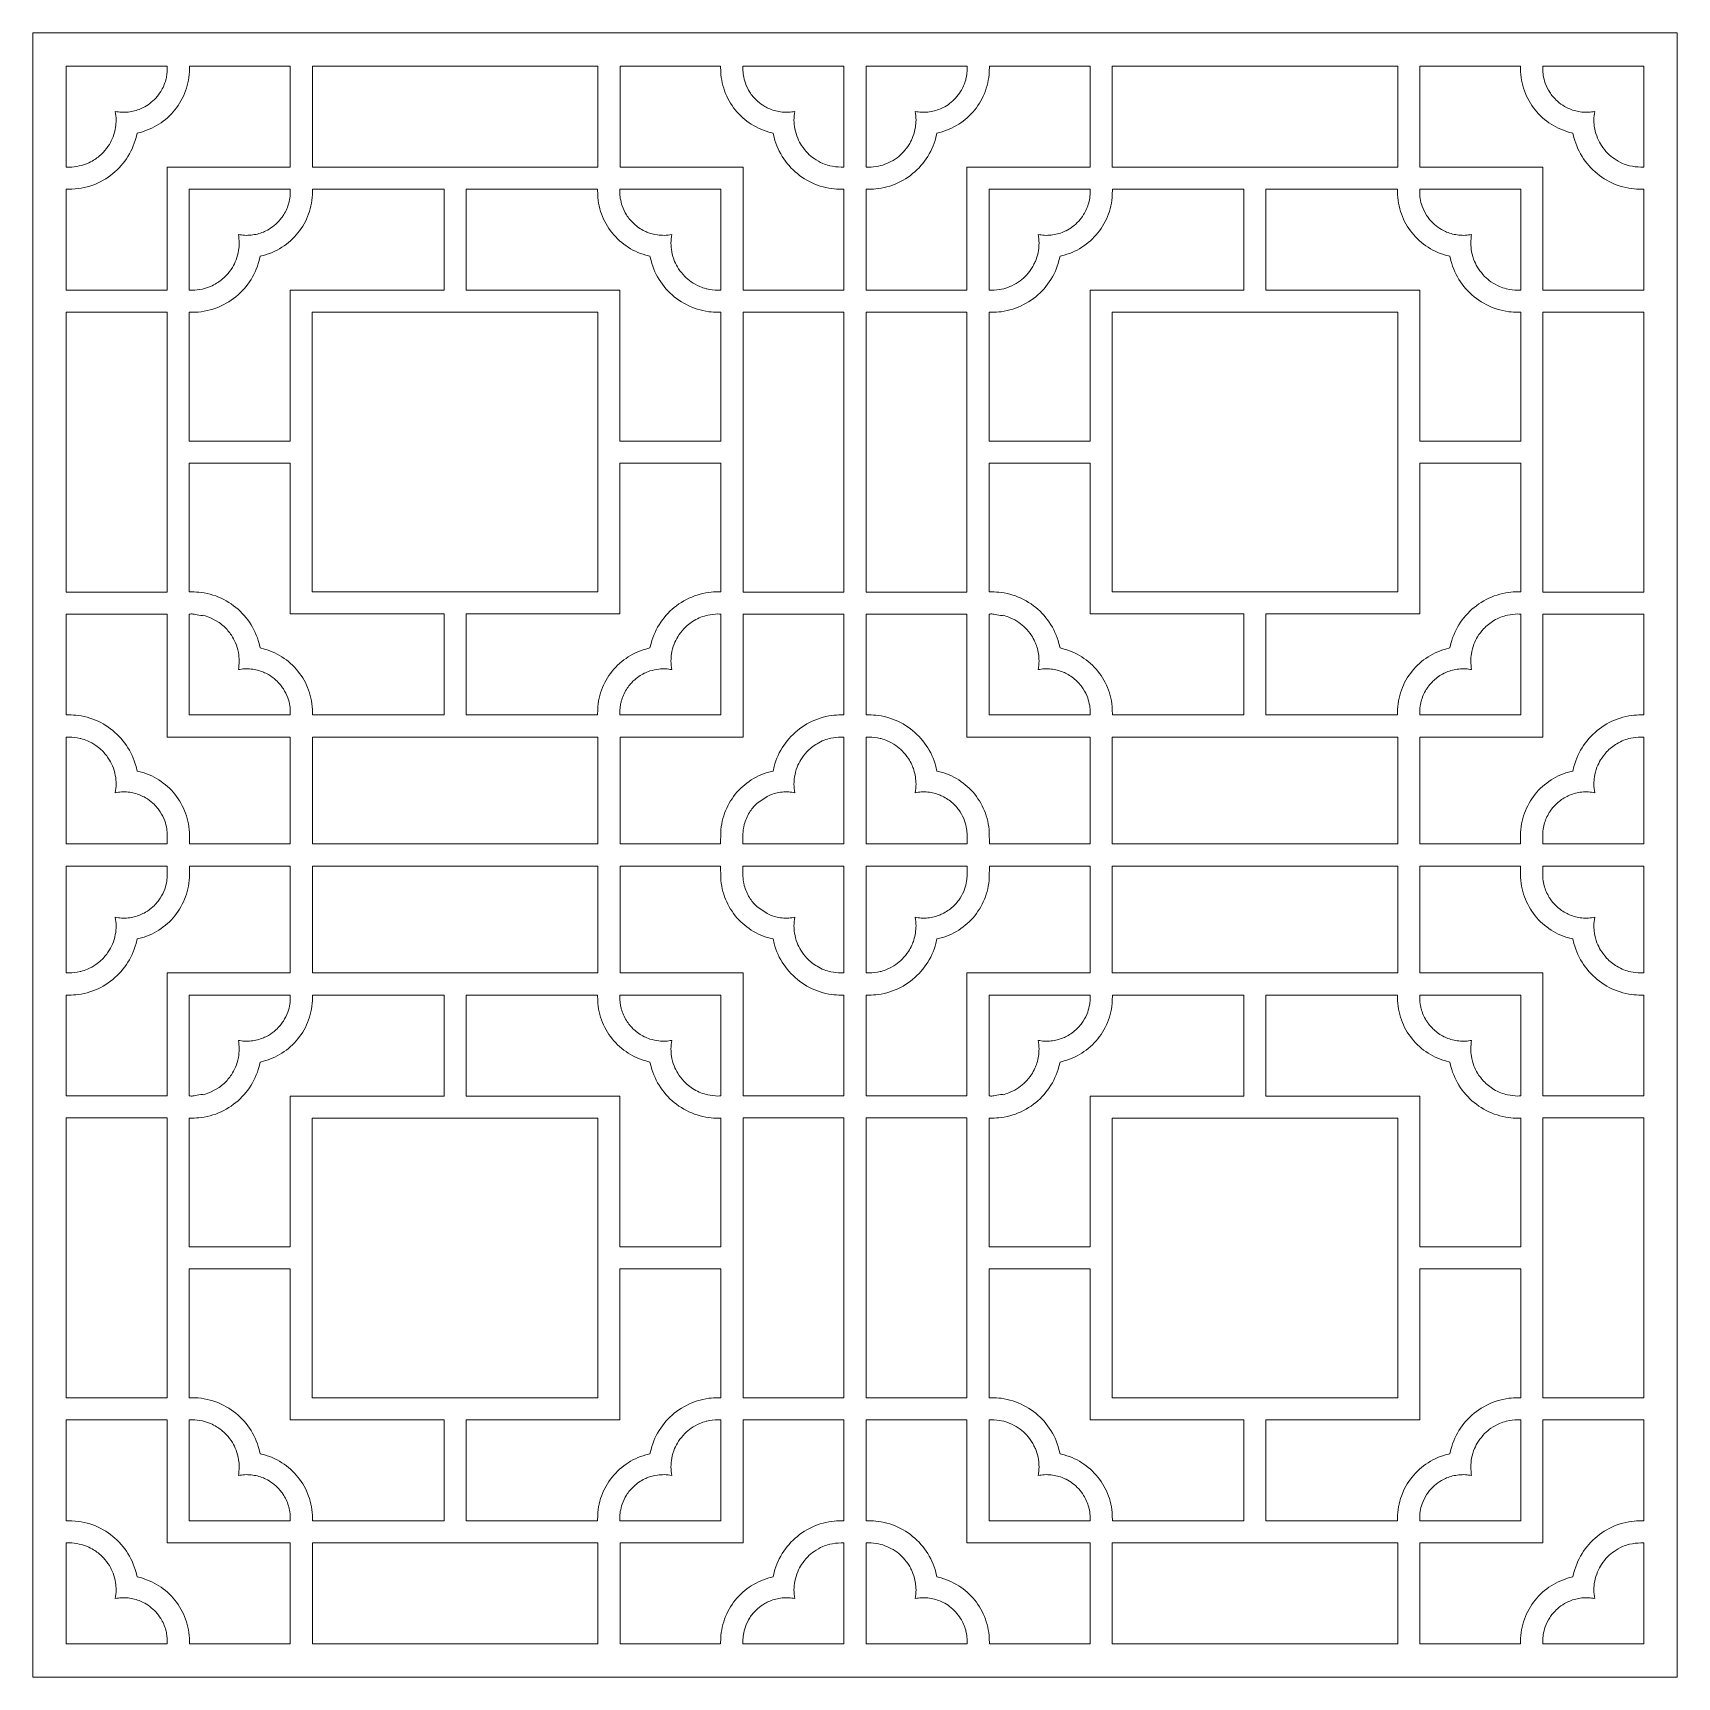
# Model space of a CAD drawing. Header units: centimetres. Extents: x -13.33 to -6.01, y -9 to -1.68.
import ezdxf

# ---------------------------------------------------------------- set-up
doc = ezdxf.new("R2010")
doc.units = ezdxf.units.CM
doc.header["$MEASUREMENT"] = 0
doc.layers.add('layer 1', color=7, linetype='Continuous')

msp = doc.modelspace()

# ---------------------------------------------------------------- linework, layer by layer
at = {"layer": 'layer 1', "color": 250, "lineweight": 9}
for points, knots in [([(-13.33063, -9.00021), (-13.33063, -6.5594), (-13.33063, -4.11859), (-13.33063, -1.67779), (-13.33063, -1.67779), (-13.33063, -1.67779), (-6.00822, -1.67779), (-6.00822, -1.67779), (-6.00822, -1.67779), (-6.00822, -4.11859), (-6.00822, -6.5594), (-6.00822, -9.00021), (-6.00822, -9.00021), (-6.00822, -9.00021), (-13.33063, -9.00021), (-13.33063, -9.00021)], [0, 0, 0, 0, 0.2, 0.2, 0.2, 0.2, 0.4, 0.4, 0.4, 0.4, 0.6, 0.6, 0.6, 0.6, 1, 1, 1, 1]), ([(-13.17033, -2.37421), (-13.15177, -2.3744), (-13.13355, -2.37231), (-13.11525, -2.36947), (-13.11525, -2.36947), (-13.11525, -2.36947), (-13.10219, -2.36684), (-13.10219, -2.36684), (-13.10219, -2.36684), (-13.10219, -2.36684), (-13.08934, -2.36368), (-13.08934, -2.36368), (-13.08934, -2.36368), (-13.08934, -2.36368), (-13.0767, -2.35998), (-13.0767, -2.35998), (-13.0767, -2.35998), (-13.0767, -2.35998), (-13.06429, -2.35576), (-13.06429, -2.35576), (-13.06429, -2.35576), (-13.06429, -2.35576), (-13.05212, -2.35102), (-13.05212, -2.35102), (-13.05212, -2.35102), (-13.05212, -2.35102), (-13.0402, -2.34579), (-13.0402, -2.34579), (-13.0402, -2.34579), (-13.0402, -2.34579), (-13.02855, -2.34008), (-13.02855, -2.34008), (-13.02855, -2.34008), (-13.02855, -2.34008), (-13.01718, -2.3339), (-13.01718, -2.3339), (-13.01718, -2.3339), (-13.01718, -2.3339), (-13.0061, -2.32726), (-13.0061, -2.32726), (-13.0061, -2.32726), (-13.0061, -2.32726), (-12.99532, -2.32017), (-12.99532, -2.32017), (-12.99532, -2.32017), (-12.99532, -2.32017), (-12.98486, -2.31265), (-12.98486, -2.31265), (-12.98486, -2.31265), (-12.98486, -2.31265), (-12.97473, -2.30472), (-12.97473, -2.30472), (-12.97473, -2.30472), (-12.97473, -2.30472), (-12.96494, -2.29637), (-12.96494, -2.29637), (-12.96494, -2.29637), (-12.96494, -2.29637), (-12.95551, -2.28763), (-12.95551, -2.28763), (-12.95551, -2.28763), (-12.95551, -2.28763), (-12.94645, -2.27851), (-12.94645, -2.27851), (-12.94645, -2.27851), (-12.94645, -2.27851), (-12.93777, -2.26903), (-12.93777, -2.26903), (-12.93777, -2.26903), (-12.93777, -2.26903), (-12.92949, -2.25919), (-12.92949, -2.25919), (-12.92949, -2.25919), (-12.92949, -2.25919), (-12.92162, -2.24901), (-12.92162, -2.24901), (-12.92162, -2.24901), (-12.92162, -2.24901), (-12.91416, -2.23849), (-12.91416, -2.23849), (-12.91416, -2.23849), (-12.91416, -2.23849), (-12.90715, -2.22767), (-12.90715, -2.22767), (-12.90715, -2.22767), (-12.90715, -2.22767), (-12.90057, -2.21654), (-12.90057, -2.21654), (-12.90057, -2.21654), (-12.90057, -2.21654), (-12.89446, -2.20513), (-12.89446, -2.20513), (-12.89446, -2.20513), (-12.89446, -2.20513), (-12.88882, -2.19343), (-12.88882, -2.19343), (-12.88882, -2.19343), (-12.88882, -2.19343), (-12.88367, -2.18148), (-12.88367, -2.18148), (-12.88367, -2.18148), (-12.88367, -2.18148), (-12.87901, -2.16927), (-12.87901, -2.16927), (-12.87901, -2.16927), (-12.87901, -2.16927), (-12.87487, -2.15682), (-12.87487, -2.15682), (-12.87487, -2.15682), (-12.87487, -2.15682), (-12.87125, -2.14415), (-12.87125, -2.14415), (-12.87125, -2.14415), (-12.87125, -2.14415), (-12.86648, -2.12423), (-12.86648, -2.12423), (-12.86648, -2.12423), (-12.86648, -2.12423), (-12.84747, -2.11933), (-12.84747, -2.11933), (-12.84747, -2.11933), (-12.84747, -2.11933), (-12.83567, -2.11575), (-12.83567, -2.11575), (-12.83567, -2.11575), (-12.83567, -2.11575), (-12.82408, -2.11168), (-12.82408, -2.11168), (-12.82408, -2.11168), (-12.82408, -2.11168), (-12.81272, -2.10715), (-12.81272, -2.10715), (-12.81272, -2.10715), (-12.81272, -2.10715), (-12.80159, -2.10216), (-12.80159, -2.10216), (-12.80159, -2.10216), (-12.80159, -2.10216), (-12.79071, -2.09673), (-12.79071, -2.09673), (-12.79071, -2.09673), (-12.79071, -2.09673), (-12.78009, -2.09086), (-12.78009, -2.09086), (-12.78009, -2.09086), (-12.78009, -2.09086), (-12.76974, -2.08458), (-12.76974, -2.08458), (-12.76974, -2.08458), (-12.76974, -2.08458), (-12.75967, -2.07788), (-12.75967, -2.07788), (-12.75967, -2.07788), (-12.75967, -2.07788), (-12.7499, -2.07078), (-12.7499, -2.07078), (-12.7499, -2.07078), (-12.7499, -2.07078), (-12.74044, -2.0633), (-12.74044, -2.0633), (-12.74044, -2.0633), (-12.74044, -2.0633), (-12.73129, -2.05544), (-12.73129, -2.05544), (-12.73129, -2.05544), (-12.73129, -2.05544), (-12.72247, -2.04722), (-12.72247, -2.04722), (-12.72247, -2.04722), (-12.72247, -2.04722), (-12.714, -2.03865), (-12.714, -2.03865), (-12.714, -2.03865), (-12.714, -2.03865), (-12.70589, -2.02974), (-12.70589, -2.02974), (-12.70589, -2.02974), (-12.70589, -2.02974), (-12.69813, -2.0205), (-12.69813, -2.0205), (-12.69813, -2.0205), (-12.69813, -2.0205), (-12.69076, -2.01095), (-12.69076, -2.01095), (-12.69076, -2.01095), (-12.69076, -2.01095), (-12.68377, -2.00109), (-12.68377, -2.00109), (-12.68377, -2.00109), (-12.68377, -2.00109), (-12.67719, -1.99094), (-12.67719, -1.99094), (-12.67719, -1.99094), (-12.67719, -1.99094), (-12.67102, -1.98051), (-12.67102, -1.98051), (-12.67102, -1.98051), (-12.67102, -1.98051), (-12.66528, -1.96982), (-12.66528, -1.96982), (-12.66528, -1.96982), (-12.66528, -1.96982), (-12.65997, -1.95887), (-12.65997, -1.95887), (-12.65997, -1.95887), (-12.65997, -1.95887), (-12.65511, -1.94767), (-12.65511, -1.94767), (-12.65511, -1.94767), (-12.65511, -1.94767), (-12.65072, -1.93624), (-12.65072, -1.93624), (-12.65072, -1.93624), (-12.65072, -1.93624), (-12.64679, -1.92459), (-12.64679, -1.92459), (-12.64679, -1.92459), (-12.64679, -1.92459), (-12.64334, -1.91273), (-12.64334, -1.91273), (-12.64334, -1.91273), (-12.64334, -1.91273), (-12.64039, -1.90067), (-12.64039, -1.90067), (-12.64039, -1.90067), (-12.64039, -1.90067), (-12.63795, -1.88843), (-12.63795, -1.88843), (-12.63795, -1.88843), (-12.63795, -1.88843), (-12.63602, -1.87601), (-12.63602, -1.87601), (-12.63602, -1.87601), (-12.63602, -1.87601), (-12.63463, -1.86342), (-12.63463, -1.86342), (-12.63463, -1.86342), (-12.63463, -1.86342), (-12.63377, -1.85068), (-12.63377, -1.85068), (-12.63377, -1.85068), (-12.63377, -1.85068), (-12.6332, -1.82622), (-12.6332, -1.82622), (-12.6332, -1.82622), (-12.6332, -1.82622), (-12.18458, -1.82622), (-12.18458, -1.82622), (-12.18458, -1.82622), (-12.18458, -1.82622), (-12.18458, -2.27565), (-12.18458, -2.27565), (-12.18458, -2.27565), (-12.18458, -2.27565), (-12.73277, -2.27565), (-12.73277, -2.27565), (-12.73277, -2.27565), (-12.73277, -2.27565), (-12.73277, -2.82341), (-12.73277, -2.82341), (-12.73277, -2.82341), (-12.73277, -2.82341), (-13.18221, -2.82341), (-13.18221, -2.82341), (-13.18221, -2.82341), (-13.18221, -2.82341), (-13.18221, -2.37414), (-13.18221, -2.37414), (-13.18221, -2.37414), (-13.18221, -2.37414), (-13.17033, -2.37421), (-13.17033, -2.37421)], [0, 0, 0, 0, 0.0144928, 0.0144928, 0.0144928, 0.0144928, 0.0289855, 0.0289855, 0.0289855, 0.0289855, 0.0434783, 0.0434783, 0.0434783, 0.0434783, 0.057971, 0.057971, 0.057971, 0.057971, 0.0724638, 0.0724638, 0.0724638, 0.0724638, 0.0869565, 0.0869565, 0.0869565, 0.0869565, 0.1014493, 0.1014493, 0.1014493, 0.1014493, 0.115942, 0.115942, 0.115942, 0.115942, 0.1304348, 0.1304348, 0.1304348, 0.1304348, 0.1449275, 0.1449275, 0.1449275, 0.1449275, 0.1594203, 0.1594203, 0.1594203, 0.1594203, 0.173913, 0.173913, 0.173913, 0.173913, 0.1884058, 0.1884058, 0.1884058, 0.1884058, 0.2028986, 0.2028986, 0.2028986, 0.2028986, 0.2173913, 0.2173913, 0.2173913, 0.2173913, 0.2318841, 0.2318841, 0.2318841, 0.2318841, 0.2463768, 0.2463768, 0.2463768, 0.2463768, 0.2608696, 0.2608696, 0.2608696, 0.2608696, 0.2753623, 0.2753623, 0.2753623, 0.2753623, 0.2898551, 0.2898551, 0.2898551, 0.2898551, 0.3043478, 0.3043478, 0.3043478, 0.3043478, 0.3188406, 0.3188406, 0.3188406, 0.3188406, 0.3333333, 0.3333333, 0.3333333, 0.3333333, 0.3478261, 0.3478261, 0.3478261, 0.3478261, 0.3623188, 0.3623188, 0.3623188, 0.3623188, 0.3768116, 0.3768116, 0.3768116, 0.3768116, 0.3913043, 0.3913043, 0.3913043, 0.3913043, 0.4057971, 0.4057971, 0.4057971, 0.4057971, 0.4202899, 0.4202899, 0.4202899, 0.4202899, 0.4347826, 0.4347826, 0.4347826, 0.4347826, 0.4492754, 0.4492754, 0.4492754, 0.4492754, 0.4637681, 0.4637681, 0.4637681, 0.4637681, 0.4782609, 0.4782609, 0.4782609, 0.4782609, 0.4927536, 0.4927536, 0.4927536, 0.4927536, 0.5072464, 0.5072464, 0.5072464, 0.5072464, 0.5217391, 0.5217391, 0.5217391, 0.5217391, 0.5362319, 0.5362319, 0.5362319, 0.5362319, 0.5507246, 0.5507246, 0.5507246, 0.5507246, 0.5652174, 0.5652174, 0.5652174, 0.5652174, 0.5797101, 0.5797101, 0.5797101, 0.5797101, 0.5942029, 0.5942029, 0.5942029, 0.5942029, 0.6086957, 0.6086957, 0.6086957, 0.6086957, 0.6231884, 0.6231884, 0.6231884, 0.6231884, 0.6376812, 0.6376812, 0.6376812, 0.6376812, 0.6521739, 0.6521739, 0.6521739, 0.6521739, 0.6666667, 0.6666667, 0.6666667, 0.6666667, 0.6811594, 0.6811594, 0.6811594, 0.6811594, 0.6956522, 0.6956522, 0.6956522, 0.6956522, 0.7101449, 0.7101449, 0.7101449, 0.7101449, 0.7246377, 0.7246377, 0.7246377, 0.7246377, 0.7391304, 0.7391304, 0.7391304, 0.7391304, 0.7536232, 0.7536232, 0.7536232, 0.7536232, 0.7681159, 0.7681159, 0.7681159, 0.7681159, 0.7826087, 0.7826087, 0.7826087, 0.7826087, 0.7971014, 0.7971014, 0.7971014, 0.7971014, 0.8115942, 0.8115942, 0.8115942, 0.8115942, 0.826087, 0.826087, 0.826087, 0.826087, 0.8405797, 0.8405797, 0.8405797, 0.8405797, 0.8550725, 0.8550725, 0.8550725, 0.8550725, 0.8695652, 0.8695652, 0.8695652, 0.8695652, 0.884058, 0.884058, 0.884058, 0.884058, 0.8985507, 0.8985507, 0.8985507, 0.8985507, 0.9130435, 0.9130435, 0.9130435, 0.9130435, 0.9275362, 0.9275362, 0.9275362, 0.9275362, 0.942029, 0.942029, 0.942029, 0.942029, 0.9565217, 0.9565217, 0.9565217, 0.9565217, 0.9710145, 0.9710145, 0.9710145, 0.9710145, 1, 1, 1, 1]), ([(-12.73624, -1.87665), (-12.73698, -1.88008), (-12.73778, -1.88348), (-12.73864, -1.88688), (-12.73864, -1.88688), (-12.74341, -1.90536), (-12.75156, -1.92294), (-12.76134, -1.93929), (-12.76134, -1.93929), (-12.77403, -1.96015), (-12.79103, -1.9778), (-12.81038, -1.99255), (-12.81038, -1.99255), (-12.81942, -1.99928), (-12.82889, -2.0056), (-12.839, -2.01059), (-12.839, -2.01059), (-12.84288, -2.01248), (-12.84678, -2.01429), (-12.85073, -2.01601), (-12.85073, -2.01601), (-12.86849, -2.0237), (-12.88728, -2.02802), (-12.90643, -2.03053), (-12.90643, -2.03053), (-12.9164, -2.03128), (-12.92633, -2.03152), (-12.93633, -2.03129), (-12.93633, -2.03129), (-12.94549, -2.03056), (-12.95454, -2.02942), (-12.96357, -2.02769), (-12.96357, -2.02769), (-12.96132, -2.04045), (-12.96016, -2.05321), (-12.9598, -2.06615), (-12.9598, -2.06615), (-12.96008, -2.07683), (-12.96088, -2.08742), (-12.96222, -2.09802), (-12.96222, -2.09802), (-12.9649, -2.11275), (-12.96868, -2.12698), (-12.97382, -2.14104), (-12.97382, -2.14104), (-12.97813, -2.15263), (-12.98397, -2.16371), (-12.99013, -2.17441), (-12.99013, -2.17441), (-12.99811, -2.18679), (-13.00691, -2.19833), (-13.0168, -2.20924), (-13.0168, -2.20924), (-13.02401, -2.21711), (-13.03209, -2.22413), (-13.04036, -2.23085), (-13.04036, -2.23085), (-13.04662, -2.23591), (-13.05335, -2.2403), (-13.06019, -2.24451), (-13.06019, -2.24451), (-13.06921, -2.24996), (-13.07847, -2.25479), (-13.08806, -2.25917), (-13.08806, -2.25917), (-13.09969, -2.26374), (-13.11161, -2.26795), (-13.12386, -2.27051), (-13.12386, -2.27051), (-13.13891, -2.27356), (-13.15389, -2.27518), (-13.16925, -2.27561), (-13.16925, -2.27561), (-13.17356, -2.2755), (-13.17788, -2.27539), (-13.18221, -2.27527), (-13.18221, -2.27527), (-13.18221, -2.27527), (-13.18221, -1.82622), (-13.18221, -1.82622), (-13.18221, -1.82622), (-13.18221, -1.82622), (-12.73224, -1.82622), (-12.73224, -1.82622), (-12.73224, -1.82622), (-12.73228, -1.83158), (-12.73227, -1.83696), (-12.73239, -1.84232), (-12.73239, -1.84232), (-12.7326, -1.84982), (-12.73317, -1.85727), (-12.73405, -1.86473), (-12.73405, -1.86473), (-12.73454, -1.86873), (-12.7354, -1.87271), (-12.73624, -1.87665)], [0, 0, 0, 0, 0.04, 0.04, 0.04, 0.04, 0.08, 0.08, 0.08, 0.08, 0.12, 0.12, 0.12, 0.12, 0.16, 0.16, 0.16, 0.16, 0.2, 0.2, 0.2, 0.2, 0.24, 0.24, 0.24, 0.24, 0.28, 0.28, 0.28, 0.28, 0.32, 0.32, 0.32, 0.32, 0.36, 0.36, 0.36, 0.36, 0.4, 0.4, 0.4, 0.4, 0.44, 0.44, 0.44, 0.44, 0.48, 0.48, 0.48, 0.48, 0.52, 0.52, 0.52, 0.52, 0.56, 0.56, 0.56, 0.56, 0.6, 0.6, 0.6, 0.6, 0.64, 0.64, 0.64, 0.64, 0.68, 0.68, 0.68, 0.68, 0.72, 0.72, 0.72, 0.72, 0.76, 0.76, 0.76, 0.76, 0.8, 0.8, 0.8, 0.8, 0.84, 0.84, 0.84, 0.84, 0.88, 0.88, 0.88, 0.88, 0.92, 0.92, 0.92, 0.92, 1, 1, 1, 1]), ([(-12.086, -1.82622), (-12.086, -1.82622), (-10.81427, -1.82622), (-10.81427, -1.82622), (-10.81427, -1.82622), (-10.81427, -1.82622), (-10.81427, -2.27565), (-10.81427, -2.27565), (-10.81427, -2.27565), (-10.81427, -2.27565), (-12.086, -2.27565), (-12.086, -2.27565), (-12.086, -2.27565), (-12.086, -2.27565), (-12.086, -1.82622), (-12.086, -1.82622)], [0, 0, 0, 0, 0.2, 0.2, 0.2, 0.2, 0.4, 0.4, 0.4, 0.4, 0.6, 0.6, 0.6, 0.6, 1, 1, 1, 1]), ([(-10.16815, -2.82341), (-10.16815, -2.82341), (-10.16815, -2.27565), (-10.16815, -2.27565), (-10.16815, -2.27565), (-10.16815, -2.27565), (-10.71569, -2.27565), (-10.71569, -2.27565), (-10.71569, -2.27565), (-10.71569, -2.27565), (-10.71569, -1.82622), (-10.71569, -1.82622), (-10.71569, -1.82622), (-10.71569, -1.82622), (-10.26772, -1.82622), (-10.26772, -1.82622), (-10.26772, -1.82622), (-10.26772, -1.82622), (-10.26715, -1.85068), (-10.26715, -1.85068), (-10.26715, -1.85068), (-10.26715, -1.85068), (-10.26629, -1.86342), (-10.26629, -1.86342), (-10.26629, -1.86342), (-10.26629, -1.86342), (-10.26489, -1.87601), (-10.26489, -1.87601), (-10.26489, -1.87601), (-10.26489, -1.87601), (-10.26297, -1.88843), (-10.26297, -1.88843), (-10.26297, -1.88843), (-10.26297, -1.88843), (-10.26053, -1.90067), (-10.26053, -1.90067), (-10.26053, -1.90067), (-10.26053, -1.90067), (-10.25758, -1.91273), (-10.25758, -1.91273), (-10.25758, -1.91273), (-10.25758, -1.91273), (-10.25413, -1.92459), (-10.25413, -1.92459), (-10.25413, -1.92459), (-10.25413, -1.92459), (-10.2502, -1.93624), (-10.2502, -1.93624), (-10.2502, -1.93624), (-10.2502, -1.93624), (-10.2458, -1.94767), (-10.2458, -1.94767), (-10.2458, -1.94767), (-10.2458, -1.94767), (-10.24094, -1.95887), (-10.24094, -1.95887), (-10.24094, -1.95887), (-10.24094, -1.95887), (-10.23564, -1.96982), (-10.23564, -1.96982), (-10.23564, -1.96982), (-10.23564, -1.96982), (-10.22989, -1.98051), (-10.22989, -1.98051), (-10.22989, -1.98051), (-10.22989, -1.98051), (-10.22373, -1.99094), (-10.22373, -1.99094), (-10.22373, -1.99094), (-10.22373, -1.99094), (-10.21714, -2.00109), (-10.21714, -2.00109), (-10.21714, -2.00109), (-10.21714, -2.00109), (-10.21016, -2.01095), (-10.21016, -2.01095), (-10.21016, -2.01095), (-10.21016, -2.01095), (-10.20278, -2.0205), (-10.20278, -2.0205), (-10.20278, -2.0205), (-10.20278, -2.0205), (-10.19503, -2.02974), (-10.19503, -2.02974), (-10.19503, -2.02974), (-10.19503, -2.02974), (-10.18691, -2.03865), (-10.18691, -2.03865), (-10.18691, -2.03865), (-10.18691, -2.03865), (-10.17844, -2.04722), (-10.17844, -2.04722), (-10.17844, -2.04722), (-10.17844, -2.04722), (-10.16963, -2.05544), (-10.16963, -2.05544), (-10.16963, -2.05544), (-10.16963, -2.05544), (-10.16048, -2.0633), (-10.16048, -2.0633), (-10.16048, -2.0633), (-10.16048, -2.0633), (-10.15102, -2.07078), (-10.15102, -2.07078), (-10.15102, -2.07078), (-10.15102, -2.07078), (-10.14124, -2.07788), (-10.14124, -2.07788), (-10.14124, -2.07788), (-10.14124, -2.07788), (-10.13118, -2.08458), (-10.13118, -2.08458), (-10.13118, -2.08458), (-10.13118, -2.08458), (-10.12083, -2.09086), (-10.12083, -2.09086), (-10.12083, -2.09086), (-10.12083, -2.09086), (-10.11021, -2.09673), (-10.11021, -2.09673), (-10.11021, -2.09673), (-10.11021, -2.09673), (-10.09933, -2.10216), (-10.09933, -2.10216), (-10.09933, -2.10216), (-10.09933, -2.10216), (-10.0882, -2.10715), (-10.0882, -2.10715), (-10.0882, -2.10715), (-10.0882, -2.10715), (-10.07684, -2.11168), (-10.07684, -2.11168), (-10.07684, -2.11168), (-10.07684, -2.11168), (-10.06525, -2.11575), (-10.06525, -2.11575), (-10.06525, -2.11575), (-10.06525, -2.11575), (-10.05345, -2.11933), (-10.05345, -2.11933), (-10.05345, -2.11933), (-10.05345, -2.11933), (-10.03444, -2.12423), (-10.03444, -2.12423), (-10.03444, -2.12423), (-10.03444, -2.12423), (-10.02967, -2.14415), (-10.02967, -2.14415), (-10.02967, -2.14415), (-10.02967, -2.14415), (-10.02605, -2.15682), (-10.02605, -2.15682), (-10.02605, -2.15682), (-10.02605, -2.15682), (-10.02191, -2.16927), (-10.02191, -2.16927), (-10.02191, -2.16927), (-10.02191, -2.16927), (-10.01725, -2.18148), (-10.01725, -2.18148), (-10.01725, -2.18148), (-10.01725, -2.18148), (-10.01209, -2.19343), (-10.01209, -2.19343), (-10.01209, -2.19343), (-10.01209, -2.19343), (-10.00646, -2.20513), (-10.00646, -2.20513), (-10.00646, -2.20513), (-10.00646, -2.20513), (-10.00034, -2.21654), (-10.00034, -2.21654), (-10.00034, -2.21654), (-10.00034, -2.21654), (-9.99377, -2.22767), (-9.99377, -2.22767), (-9.99377, -2.22767), (-9.99377, -2.22767), (-9.98675, -2.23849), (-9.98675, -2.23849), (-9.98675, -2.23849), (-9.98675, -2.23849), (-9.9793, -2.24901), (-9.9793, -2.24901), (-9.9793, -2.24901), (-9.9793, -2.24901), (-9.97143, -2.25919), (-9.97143, -2.25919), (-9.97143, -2.25919), (-9.97143, -2.25919), (-9.96315, -2.26903), (-9.96315, -2.26903), (-9.96315, -2.26903), (-9.96315, -2.26903), (-9.95447, -2.27851), (-9.95447, -2.27851), (-9.95447, -2.27851), (-9.95447, -2.27851), (-9.94541, -2.28763), (-9.94541, -2.28763), (-9.94541, -2.28763), (-9.94541, -2.28763), (-9.93598, -2.29637), (-9.93598, -2.29637), (-9.93598, -2.29637), (-9.93598, -2.29637), (-9.92619, -2.30472), (-9.92619, -2.30472), (-9.92619, -2.30472), (-9.92619, -2.30472), (-9.91606, -2.31265), (-9.91606, -2.31265), (-9.91606, -2.31265), (-9.91606, -2.31265), (-9.9056, -2.32017), (-9.9056, -2.32017), (-9.9056, -2.32017), (-9.9056, -2.32017), (-9.89482, -2.32726), (-9.89482, -2.32726), (-9.89482, -2.32726), (-9.89482, -2.32726), (-9.88374, -2.3339), (-9.88374, -2.3339), (-9.88374, -2.3339), (-9.88374, -2.3339), (-9.87237, -2.34008), (-9.87237, -2.34008), (-9.87237, -2.34008), (-9.87237, -2.34008), (-9.86072, -2.34579), (-9.86072, -2.34579), (-9.86072, -2.34579), (-9.86072, -2.34579), (-9.8488, -2.35102), (-9.8488, -2.35102), (-9.8488, -2.35102), (-9.8488, -2.35102), (-9.83663, -2.35576), (-9.83663, -2.35576), (-9.83663, -2.35576), (-9.83663, -2.35576), (-9.82422, -2.35998), (-9.82422, -2.35998), (-9.82422, -2.35998), (-9.82422, -2.35998), (-9.81158, -2.36368), (-9.81158, -2.36368), (-9.81158, -2.36368), (-9.81158, -2.36368), (-9.79873, -2.36684), (-9.79873, -2.36684), (-9.79873, -2.36684), (-9.79873, -2.36684), (-9.78567, -2.36947), (-9.78567, -2.36947), (-9.78567, -2.36947), (-9.78567, -2.36947), (-9.77243, -2.37153), (-9.77243, -2.37153), (-9.77243, -2.37153), (-9.7585, -2.37307), (-9.74461, -2.37436), (-9.73058, -2.37421), (-9.73058, -2.37421), (-9.73058, -2.37421), (-9.71871, -2.37414), (-9.71871, -2.37414), (-9.71871, -2.37414), (-9.71871, -2.37414), (-9.71871, -2.82341), (-9.71871, -2.82341), (-9.71871, -2.82341), (-9.71871, -2.82341), (-10.16815, -2.82341), (-10.16815, -2.82341)], [0, 0, 0, 0, 0.0142857, 0.0142857, 0.0142857, 0.0142857, 0.0285714, 0.0285714, 0.0285714, 0.0285714, 0.0428571, 0.0428571, 0.0428571, 0.0428571, 0.0571429, 0.0571429, 0.0571429, 0.0571429, 0.0714286, 0.0714286, 0.0714286, 0.0714286, 0.0857143, 0.0857143, 0.0857143, 0.0857143, 0.1, 0.1, 0.1, 0.1, 0.1142857, 0.1142857, 0.1142857, 0.1142857, 0.1285714, 0.1285714, 0.1285714, 0.1285714, 0.1428571, 0.1428571, 0.1428571, 0.1428571, 0.1571429, 0.1571429, 0.1571429, 0.1571429, 0.1714286, 0.1714286, 0.1714286, 0.1714286, 0.1857143, 0.1857143, 0.1857143, 0.1857143, 0.2, 0.2, 0.2, 0.2, 0.2142857, 0.2142857, 0.2142857, 0.2142857, 0.2285714, 0.2285714, 0.2285714, 0.2285714, 0.2428571, 0.2428571, 0.2428571, 0.2428571, 0.2571429, 0.2571429, 0.2571429, 0.2571429, 0.2714286, 0.2714286, 0.2714286, 0.2714286, 0.2857143, 0.2857143, 0.2857143, 0.2857143, 0.3, 0.3, 0.3, 0.3, 0.3142857, 0.3142857, 0.3142857, 0.3142857, 0.3285714, 0.3285714, 0.3285714, 0.3285714, 0.3428571, 0.3428571, 0.3428571, 0.3428571, 0.3571429, 0.3571429, 0.3571429, 0.3571429, 0.3714286, 0.3714286, 0.3714286, 0.3714286, 0.3857143, 0.3857143, 0.3857143, 0.3857143, 0.4, 0.4, 0.4, 0.4, 0.4142857, 0.4142857, 0.4142857, 0.4142857, 0.4285714, 0.4285714, 0.4285714, 0.4285714, 0.4428571, 0.4428571, 0.4428571, 0.4428571, 0.4571429, 0.4571429, 0.4571429, 0.4571429, 0.4714286, 0.4714286, 0.4714286, 0.4714286, 0.4857143, 0.4857143, 0.4857143, 0.4857143, 0.5, 0.5, 0.5, 0.5, 0.5142857, 0.5142857, 0.5142857, 0.5142857, 0.5285714, 0.5285714, 0.5285714, 0.5285714, 0.5428571, 0.5428571, 0.5428571, 0.5428571, 0.5571429, 0.5571429, 0.5571429, 0.5571429, 0.5714286, 0.5714286, 0.5714286, 0.5714286, 0.5857143, 0.5857143, 0.5857143, 0.5857143, 0.6, 0.6, 0.6, 0.6, 0.6142857, 0.6142857, 0.6142857, 0.6142857, 0.6285714, 0.6285714, 0.6285714, 0.6285714, 0.6428571, 0.6428571, 0.6428571, 0.6428571, 0.6571429, 0.6571429, 0.6571429, 0.6571429, 0.6714286, 0.6714286, 0.6714286, 0.6714286, 0.6857143, 0.6857143, 0.6857143, 0.6857143, 0.7, 0.7, 0.7, 0.7, 0.7142857, 0.7142857, 0.7142857, 0.7142857, 0.7285714, 0.7285714, 0.7285714, 0.7285714, 0.7428571, 0.7428571, 0.7428571, 0.7428571, 0.7571429, 0.7571429, 0.7571429, 0.7571429, 0.7714286, 0.7714286, 0.7714286, 0.7714286, 0.7857143, 0.7857143, 0.7857143, 0.7857143, 0.8, 0.8, 0.8, 0.8, 0.8142857, 0.8142857, 0.8142857, 0.8142857, 0.8285714, 0.8285714, 0.8285714, 0.8285714, 0.8428571, 0.8428571, 0.8428571, 0.8428571, 0.8571429, 0.8571429, 0.8571429, 0.8571429, 0.8714286, 0.8714286, 0.8714286, 0.8714286, 0.8857143, 0.8857143, 0.8857143, 0.8857143, 0.9, 0.9, 0.9, 0.9, 0.9142857, 0.9142857, 0.9142857, 0.9142857, 0.9285714, 0.9285714, 0.9285714, 0.9285714, 0.9428571, 0.9428571, 0.9428571, 0.9428571, 0.9571429, 0.9571429, 0.9571429, 0.9571429, 0.9714286, 0.9714286, 0.9714286, 0.9714286, 1, 1, 1, 1]), ([(-9.78503, -2.26868), (-9.79447, -2.26594), (-9.80371, -2.26277), (-9.81286, -2.25917), (-9.81286, -2.25917), (-9.82628, -2.25304), (-9.83898, -2.246), (-9.85122, -2.23775), (-9.85122, -2.23775), (-9.86137, -2.23082), (-9.87069, -2.22255), (-9.8796, -2.21408), (-9.8796, -2.21408), (-9.88973, -2.20339), (-9.89887, -2.19214), (-9.90715, -2.17995), (-9.90715, -2.17995), (-9.91401, -2.16972), (-9.91959, -2.15855), (-9.92468, -2.14734), (-9.92468, -2.14734), (-9.93015, -2.13341), (-9.93441, -2.11931), (-9.93743, -2.10464), (-9.93743, -2.10464), (-9.93996, -2.09203), (-9.94078, -2.079), (-9.94112, -2.06615), (-9.94112, -2.06615), (-9.94076, -2.05321), (-9.9396, -2.04044), (-9.93735, -2.02769), (-9.93735, -2.02769), (-9.94637, -2.02942), (-9.95542, -2.03056), (-9.96459, -2.03129), (-9.96459, -2.03129), (-9.97458, -2.03152), (-9.98451, -2.03128), (-9.99448, -2.03053), (-9.99448, -2.03053), (-10.01297, -2.02811), (-10.03142, -2.02401), (-10.04861, -2.0167), (-10.04861, -2.0167), (-10.05633, -2.01338), (-10.06398, -2.00985), (-10.07122, -2.00554), (-10.07122, -2.00554), (-10.08249, -1.99869), (-10.09299, -1.99112), (-10.10293, -1.98243), (-10.10293, -1.98243), (-10.11062, -1.97556), (-10.1177, -1.96828), (-10.12449, -1.96051), (-10.12449, -1.96051), (-10.12898, -1.95451), (-10.13374, -1.94866), (-10.13773, -1.94231), (-10.13773, -1.94231), (-10.14571, -1.92938), (-10.1523, -1.91606), (-10.15764, -1.90183), (-10.15764, -1.90183), (-10.16181, -1.89051), (-10.16447, -1.87871), (-10.1666, -1.86685), (-10.1666, -1.86685), (-10.16779, -1.85751), (-10.16848, -1.84818), (-10.16859, -1.83877), (-10.16859, -1.83877), (-10.16859, -1.83877), (-10.16868, -1.82622), (-10.16868, -1.82622), (-10.16868, -1.82622), (-10.16868, -1.82622), (-9.71871, -1.82622), (-9.71871, -1.82622), (-9.71871, -1.82622), (-9.71871, -1.82622), (-9.71871, -2.27527), (-9.71871, -2.27527), (-9.71871, -2.27527), (-9.72303, -2.27539), (-9.72735, -2.2755), (-9.73167, -2.27561), (-9.73167, -2.27561), (-9.74871, -2.27513), (-9.76526, -2.27316), (-9.78192, -2.26946), (-9.78192, -2.26946), (-9.78192, -2.26946), (-9.78503, -2.26868), (-9.78503, -2.26868)], [0, 0, 0, 0, 0.04, 0.04, 0.04, 0.04, 0.08, 0.08, 0.08, 0.08, 0.12, 0.12, 0.12, 0.12, 0.16, 0.16, 0.16, 0.16, 0.2, 0.2, 0.2, 0.2, 0.24, 0.24, 0.24, 0.24, 0.28, 0.28, 0.28, 0.28, 0.32, 0.32, 0.32, 0.32, 0.36, 0.36, 0.36, 0.36, 0.4, 0.4, 0.4, 0.4, 0.44, 0.44, 0.44, 0.44, 0.48, 0.48, 0.48, 0.48, 0.52, 0.52, 0.52, 0.52, 0.56, 0.56, 0.56, 0.56, 0.6, 0.6, 0.6, 0.6, 0.64, 0.64, 0.64, 0.64, 0.68, 0.68, 0.68, 0.68, 0.72, 0.72, 0.72, 0.72, 0.76, 0.76, 0.76, 0.76, 0.8, 0.8, 0.8, 0.8, 0.84, 0.84, 0.84, 0.84, 0.88, 0.88, 0.88, 0.88, 0.92, 0.92, 0.92, 0.92, 1, 1, 1, 1]), ([(-9.60769, -2.37422), (-9.59389, -2.37442), (-9.58011, -2.37305), (-9.56643, -2.37153), (-9.56643, -2.37153), (-9.56643, -2.37153), (-9.55318, -2.36947), (-9.55318, -2.36947), (-9.55318, -2.36947), (-9.55318, -2.36947), (-9.54012, -2.36684), (-9.54012, -2.36684), (-9.54012, -2.36684), (-9.54012, -2.36684), (-9.52727, -2.36368), (-9.52727, -2.36368), (-9.52727, -2.36368), (-9.52727, -2.36368), (-9.51463, -2.35998), (-9.51463, -2.35998), (-9.51463, -2.35998), (-9.51463, -2.35998), (-9.50222, -2.35576), (-9.50222, -2.35576), (-9.50222, -2.35576), (-9.50222, -2.35576), (-9.49005, -2.35102), (-9.49005, -2.35102), (-9.49005, -2.35102), (-9.49005, -2.35102), (-9.47814, -2.34579), (-9.47814, -2.34579), (-9.47814, -2.34579), (-9.47814, -2.34579), (-9.46649, -2.34008), (-9.46649, -2.34008), (-9.46649, -2.34008), (-9.46649, -2.34008), (-9.45511, -2.3339), (-9.45511, -2.3339), (-9.45511, -2.3339), (-9.45511, -2.3339), (-9.44403, -2.32726), (-9.44403, -2.32726), (-9.44403, -2.32726), (-9.44403, -2.32726), (-9.43325, -2.32017), (-9.43325, -2.32017), (-9.43325, -2.32017), (-9.43325, -2.32017), (-9.42279, -2.31265), (-9.42279, -2.31265), (-9.42279, -2.31265), (-9.42279, -2.31265), (-9.41266, -2.30472), (-9.41266, -2.30472), (-9.41266, -2.30472), (-9.41266, -2.30472), (-9.40287, -2.29637), (-9.40287, -2.29637), (-9.40287, -2.29637), (-9.40287, -2.29637), (-9.39344, -2.28763), (-9.39344, -2.28763), (-9.39344, -2.28763), (-9.39344, -2.28763), (-9.38438, -2.27851), (-9.38438, -2.27851), (-9.38438, -2.27851), (-9.38438, -2.27851), (-9.37571, -2.26903), (-9.37571, -2.26903), (-9.37571, -2.26903), (-9.37571, -2.26903), (-9.36742, -2.25919), (-9.36742, -2.25919), (-9.36742, -2.25919), (-9.36742, -2.25919), (-9.35955, -2.24901), (-9.35955, -2.24901), (-9.35955, -2.24901), (-9.35955, -2.24901), (-9.3521, -2.23849), (-9.3521, -2.23849), (-9.3521, -2.23849), (-9.3521, -2.23849), (-9.34508, -2.22767), (-9.34508, -2.22767), (-9.34508, -2.22767), (-9.34508, -2.22767), (-9.33851, -2.21654), (-9.33851, -2.21654), (-9.33851, -2.21654), (-9.33851, -2.21654), (-9.33239, -2.20513), (-9.33239, -2.20513), (-9.33239, -2.20513), (-9.33239, -2.20513), (-9.32675, -2.19343), (-9.32675, -2.19343), (-9.32675, -2.19343), (-9.32675, -2.19343), (-9.3216, -2.18148), (-9.3216, -2.18148), (-9.3216, -2.18148), (-9.3216, -2.18148), (-9.31695, -2.16927), (-9.31695, -2.16927), (-9.31695, -2.16927), (-9.31695, -2.16927), (-9.3128, -2.15682), (-9.3128, -2.15682), (-9.3128, -2.15682), (-9.3128, -2.15682), (-9.30918, -2.14415), (-9.30918, -2.14415), (-9.30918, -2.14415), (-9.30918, -2.14415), (-9.30441, -2.12423), (-9.30441, -2.12423), (-9.30441, -2.12423), (-9.30441, -2.12423), (-9.2854, -2.11933), (-9.2854, -2.11933), (-9.2854, -2.11933), (-9.2854, -2.11933), (-9.2736, -2.11575), (-9.2736, -2.11575), (-9.2736, -2.11575), (-9.2736, -2.11575), (-9.26201, -2.11168), (-9.26201, -2.11168), (-9.26201, -2.11168), (-9.26201, -2.11168), (-9.25065, -2.10715), (-9.25065, -2.10715), (-9.25065, -2.10715), (-9.25065, -2.10715), (-9.23952, -2.10216), (-9.23952, -2.10216), (-9.23952, -2.10216), (-9.23952, -2.10216), (-9.22864, -2.09673), (-9.22864, -2.09673), (-9.22864, -2.09673), (-9.22864, -2.09673), (-9.21802, -2.09086), (-9.21802, -2.09086), (-9.21802, -2.09086), (-9.21802, -2.09086), (-9.20767, -2.08458), (-9.20767, -2.08458), (-9.20767, -2.08458), (-9.20767, -2.08458), (-9.19761, -2.07788), (-9.19761, -2.07788), (-9.19761, -2.07788), (-9.19761, -2.07788), (-9.18783, -2.07078), (-9.18783, -2.07078), (-9.18783, -2.07078), (-9.18783, -2.07078), (-9.17837, -2.0633), (-9.17837, -2.0633), (-9.17837, -2.0633), (-9.17837, -2.0633), (-9.16922, -2.05544), (-9.16922, -2.05544), (-9.16922, -2.05544), (-9.16922, -2.05544), (-9.16041, -2.04722), (-9.16041, -2.04722), (-9.16041, -2.04722), (-9.16041, -2.04722), (-9.15194, -2.03865), (-9.15194, -2.03865), (-9.15194, -2.03865), (-9.15194, -2.03865), (-9.14382, -2.02974), (-9.14382, -2.02974), (-9.14382, -2.02974), (-9.14382, -2.02974), (-9.13606, -2.0205), (-9.13606, -2.0205), (-9.13606, -2.0205), (-9.13606, -2.0205), (-9.12869, -2.01095), (-9.12869, -2.01095), (-9.12869, -2.01095), (-9.12869, -2.01095), (-9.12171, -2.00109), (-9.12171, -2.00109), (-9.12171, -2.00109), (-9.12171, -2.00109), (-9.11513, -1.99094), (-9.11513, -1.99094), (-9.11513, -1.99094), (-9.11513, -1.99094), (-9.10896, -1.98051), (-9.10896, -1.98051), (-9.10896, -1.98051), (-9.10896, -1.98051), (-9.10321, -1.96982), (-9.10321, -1.96982), (-9.10321, -1.96982), (-9.10321, -1.96982), (-9.09791, -1.95887), (-9.09791, -1.95887), (-9.09791, -1.95887), (-9.09791, -1.95887), (-9.09305, -1.94767), (-9.09305, -1.94767), (-9.09305, -1.94767), (-9.09305, -1.94767), (-9.08865, -1.93624), (-9.08865, -1.93624), (-9.08865, -1.93624), (-9.08865, -1.93624), (-9.08472, -1.92459), (-9.08472, -1.92459), (-9.08472, -1.92459), (-9.08472, -1.92459), (-9.08127, -1.91273), (-9.08127, -1.91273), (-9.08127, -1.91273), (-9.08127, -1.91273), (-9.07833, -1.90067), (-9.07833, -1.90067), (-9.07833, -1.90067), (-9.07833, -1.90067), (-9.07588, -1.88843), (-9.07588, -1.88843), (-9.07588, -1.88843), (-9.07588, -1.88843), (-9.07396, -1.87601), (-9.07396, -1.87601), (-9.07396, -1.87601), (-9.07396, -1.87601), (-9.07256, -1.86342), (-9.07256, -1.86342), (-9.07256, -1.86342), (-9.07256, -1.86342), (-9.0717, -1.85068), (-9.0717, -1.85068), (-9.0717, -1.85068), (-9.0717, -1.85068), (-9.07113, -1.82622), (-9.07113, -1.82622), (-9.07113, -1.82622), (-9.07113, -1.82622), (-8.62251, -1.82622), (-8.62251, -1.82622), (-8.62251, -1.82622), (-8.62251, -1.82622), (-8.62251, -2.27565), (-8.62251, -2.27565), (-8.62251, -2.27565), (-8.62251, -2.27565), (-9.1707, -2.27565), (-9.1707, -2.27565), (-9.1707, -2.27565), (-9.1707, -2.27565), (-9.1707, -2.82341), (-9.1707, -2.82341), (-9.1707, -2.82341), (-9.1707, -2.82341), (-9.62014, -2.82341), (-9.62014, -2.82341), (-9.62014, -2.82341), (-9.62014, -2.82341), (-9.62014, -2.37414), (-9.62014, -2.37414), (-9.62014, -2.37414), (-9.61599, -2.37416), (-9.61183, -2.37414), (-9.60769, -2.37422)], [0, 0, 0, 0, 0.0142857, 0.0142857, 0.0142857, 0.0142857, 0.0285714, 0.0285714, 0.0285714, 0.0285714, 0.0428571, 0.0428571, 0.0428571, 0.0428571, 0.0571429, 0.0571429, 0.0571429, 0.0571429, 0.0714286, 0.0714286, 0.0714286, 0.0714286, 0.0857143, 0.0857143, 0.0857143, 0.0857143, 0.1, 0.1, 0.1, 0.1, 0.1142857, 0.1142857, 0.1142857, 0.1142857, 0.1285714, 0.1285714, 0.1285714, 0.1285714, 0.1428571, 0.1428571, 0.1428571, 0.1428571, 0.1571429, 0.1571429, 0.1571429, 0.1571429, 0.1714286, 0.1714286, 0.1714286, 0.1714286, 0.1857143, 0.1857143, 0.1857143, 0.1857143, 0.2, 0.2, 0.2, 0.2, 0.2142857, 0.2142857, 0.2142857, 0.2142857, 0.2285714, 0.2285714, 0.2285714, 0.2285714, 0.2428571, 0.2428571, 0.2428571, 0.2428571, 0.2571429, 0.2571429, 0.2571429, 0.2571429, 0.2714286, 0.2714286, 0.2714286, 0.2714286, 0.2857143, 0.2857143, 0.2857143, 0.2857143, 0.3, 0.3, 0.3, 0.3, 0.3142857, 0.3142857, 0.3142857, 0.3142857, 0.3285714, 0.3285714, 0.3285714, 0.3285714, 0.3428571, 0.3428571, 0.3428571, 0.3428571, 0.3571429, 0.3571429, 0.3571429, 0.3571429, 0.3714286, 0.3714286, 0.3714286, 0.3714286, 0.3857143, 0.3857143, 0.3857143, 0.3857143, 0.4, 0.4, 0.4, 0.4, 0.4142857, 0.4142857, 0.4142857, 0.4142857, 0.4285714, 0.4285714, 0.4285714, 0.4285714, 0.4428571, 0.4428571, 0.4428571, 0.4428571, 0.4571429, 0.4571429, 0.4571429, 0.4571429, 0.4714286, 0.4714286, 0.4714286, 0.4714286, 0.4857143, 0.4857143, 0.4857143, 0.4857143, 0.5, 0.5, 0.5, 0.5, 0.5142857, 0.5142857, 0.5142857, 0.5142857, 0.5285714, 0.5285714, 0.5285714, 0.5285714, 0.5428571, 0.5428571, 0.5428571, 0.5428571, 0.5571429, 0.5571429, 0.5571429, 0.5571429, 0.5714286, 0.5714286, 0.5714286, 0.5714286, 0.5857143, 0.5857143, 0.5857143, 0.5857143, 0.6, 0.6, 0.6, 0.6, 0.6142857, 0.6142857, 0.6142857, 0.6142857, 0.6285714, 0.6285714, 0.6285714, 0.6285714, 0.6428571, 0.6428571, 0.6428571, 0.6428571, 0.6571429, 0.6571429, 0.6571429, 0.6571429, 0.6714286, 0.6714286, 0.6714286, 0.6714286, 0.6857143, 0.6857143, 0.6857143, 0.6857143, 0.7, 0.7, 0.7, 0.7, 0.7142857, 0.7142857, 0.7142857, 0.7142857, 0.7285714, 0.7285714, 0.7285714, 0.7285714, 0.7428571, 0.7428571, 0.7428571, 0.7428571, 0.7571429, 0.7571429, 0.7571429, 0.7571429, 0.7714286, 0.7714286, 0.7714286, 0.7714286, 0.7857143, 0.7857143, 0.7857143, 0.7857143, 0.8, 0.8, 0.8, 0.8, 0.8142857, 0.8142857, 0.8142857, 0.8142857, 0.8285714, 0.8285714, 0.8285714, 0.8285714, 0.8428571, 0.8428571, 0.8428571, 0.8428571, 0.8571429, 0.8571429, 0.8571429, 0.8571429, 0.8714286, 0.8714286, 0.8714286, 0.8714286, 0.8857143, 0.8857143, 0.8857143, 0.8857143, 0.9, 0.9, 0.9, 0.9, 0.9142857, 0.9142857, 0.9142857, 0.9142857, 0.9285714, 0.9285714, 0.9285714, 0.9285714, 0.9428571, 0.9428571, 0.9428571, 0.9428571, 0.9571429, 0.9571429, 0.9571429, 0.9571429, 0.9714286, 0.9714286, 0.9714286, 0.9714286, 1, 1, 1, 1]), ([(-9.17436, -1.87751), (-9.17504, -1.88064), (-9.17578, -1.88376), (-9.17657, -1.88687), (-9.17657, -1.88687), (-9.1813, -1.90535), (-9.18951, -1.92295), (-9.19927, -1.93929), (-9.19927, -1.93929), (-9.21198, -1.96016), (-9.22895, -1.97778), (-9.24831, -1.99255), (-9.24831, -1.99255), (-9.25735, -1.99927), (-9.26682, -2.0056), (-9.27694, -2.01059), (-9.27694, -2.01059), (-9.28081, -2.01248), (-9.28471, -2.01429), (-9.28866, -2.01601), (-9.28866, -2.01601), (-9.30642, -2.0237), (-9.32522, -2.02802), (-9.34436, -2.03053), (-9.34436, -2.03053), (-9.35433, -2.03128), (-9.36426, -2.03152), (-9.37426, -2.03129), (-9.37426, -2.03129), (-9.38342, -2.03056), (-9.39247, -2.02942), (-9.4015, -2.02769), (-9.4015, -2.02769), (-9.39925, -2.04045), (-9.3981, -2.05321), (-9.39773, -2.06615), (-9.39773, -2.06615), (-9.39803, -2.07684), (-9.39882, -2.08741), (-9.40015, -2.09801), (-9.40015, -2.09801), (-9.40275, -2.11221), (-9.40633, -2.12595), (-9.41121, -2.13954), (-9.41121, -2.13954), (-9.41318, -2.14496), (-9.41536, -2.15007), (-9.41787, -2.15524), (-9.41787, -2.15524), (-9.42105, -2.16176), (-9.42445, -2.16812), (-9.42805, -2.17441), (-9.42805, -2.17441), (-9.43576, -2.18633), (-9.44419, -2.1975), (-9.45368, -2.20807), (-9.45368, -2.20807), (-9.46232, -2.21762), (-9.47209, -2.22597), (-9.48218, -2.23395), (-9.48218, -2.23395), (-9.49379, -2.24216), (-9.50578, -2.24939), (-9.51855, -2.25567), (-9.51855, -2.25567), (-9.53024, -2.26134), (-9.54255, -2.26544), (-9.55503, -2.26902), (-9.55503, -2.26902), (-9.56892, -2.27219), (-9.58278, -2.27428), (-9.59701, -2.27518), (-9.59701, -2.27518), (-9.60075, -2.2754), (-9.6046, -2.27569), (-9.60835, -2.27558), (-9.60835, -2.27558), (-9.60835, -2.27558), (-9.62014, -2.27527), (-9.62014, -2.27527), (-9.62014, -2.27527), (-9.62014, -2.27527), (-9.62014, -1.82622), (-9.62014, -1.82622), (-9.62014, -1.82622), (-9.62014, -1.82622), (-9.17015, -1.82622), (-9.17015, -1.82622), (-9.17015, -1.82622), (-9.17024, -1.83642), (-9.17025, -1.84643), (-9.17113, -1.85658), (-9.17113, -1.85658), (-9.17135, -1.85899), (-9.1716, -1.86141), (-9.17187, -1.86381), (-9.17187, -1.86381), (-9.17242, -1.86843), (-9.17338, -1.87297), (-9.17436, -1.87751)], [0, 0, 0, 0, 0.0384615, 0.0384615, 0.0384615, 0.0384615, 0.0769231, 0.0769231, 0.0769231, 0.0769231, 0.1153846, 0.1153846, 0.1153846, 0.1153846, 0.1538462, 0.1538462, 0.1538462, 0.1538462, 0.1923077, 0.1923077, 0.1923077, 0.1923077, 0.2307692, 0.2307692, 0.2307692, 0.2307692, 0.2692308, 0.2692308, 0.2692308, 0.2692308, 0.3076923, 0.3076923, 0.3076923, 0.3076923, 0.3461538, 0.3461538, 0.3461538, 0.3461538, 0.3846154, 0.3846154, 0.3846154, 0.3846154, 0.4230769, 0.4230769, 0.4230769, 0.4230769, 0.4615385, 0.4615385, 0.4615385, 0.4615385, 0.5, 0.5, 0.5, 0.5, 0.5384615, 0.5384615, 0.5384615, 0.5384615, 0.5769231, 0.5769231, 0.5769231, 0.5769231, 0.6153846, 0.6153846, 0.6153846, 0.6153846, 0.6538462, 0.6538462, 0.6538462, 0.6538462, 0.6923077, 0.6923077, 0.6923077, 0.6923077, 0.7307692, 0.7307692, 0.7307692, 0.7307692, 0.7692308, 0.7692308, 0.7692308, 0.7692308, 0.8076923, 0.8076923, 0.8076923, 0.8076923, 0.8461538, 0.8461538, 0.8461538, 0.8461538, 0.8846154, 0.8846154, 0.8846154, 0.8846154, 0.9230769, 0.9230769, 0.9230769, 0.9230769, 1, 1, 1, 1]), ([(-8.52394, -1.82622), (-8.52394, -1.82622), (-7.2522, -1.82622), (-7.2522, -1.82622), (-7.2522, -1.82622), (-7.2522, -1.82622), (-7.2522, -2.27565), (-7.2522, -2.27565), (-7.2522, -2.27565), (-7.2522, -2.27565), (-8.52394, -2.27565), (-8.52394, -2.27565), (-8.52394, -2.27565), (-8.52394, -2.27565), (-8.52394, -1.82622), (-8.52394, -1.82622)], [0, 0, 0, 0, 0.2, 0.2, 0.2, 0.2, 0.4, 0.4, 0.4, 0.4, 0.6, 0.6, 0.6, 0.6, 1, 1, 1, 1]), ([(-6.60608, -2.82341), (-6.60608, -2.82341), (-6.60608, -2.27565), (-6.60608, -2.27565), (-6.60608, -2.27565), (-6.60608, -2.27565), (-7.15362, -2.27565), (-7.15362, -2.27565), (-7.15362, -2.27565), (-7.15362, -2.27565), (-7.15362, -1.82622), (-7.15362, -1.82622), (-7.15362, -1.82622), (-7.15362, -1.82622), (-6.70565, -1.82622), (-6.70565, -1.82622), (-6.70565, -1.82622), (-6.70565, -1.82622), (-6.70508, -1.85068), (-6.70508, -1.85068), (-6.70508, -1.85068), (-6.70508, -1.85068), (-6.70422, -1.86342), (-6.70422, -1.86342), (-6.70422, -1.86342), (-6.70422, -1.86342), (-6.70283, -1.87601), (-6.70283, -1.87601), (-6.70283, -1.87601), (-6.70283, -1.87601), (-6.7009, -1.88843), (-6.7009, -1.88843), (-6.7009, -1.88843), (-6.7009, -1.88843), (-6.69846, -1.90067), (-6.69846, -1.90067), (-6.69846, -1.90067), (-6.69846, -1.90067), (-6.69551, -1.91273), (-6.69551, -1.91273), (-6.69551, -1.91273), (-6.69551, -1.91273), (-6.69206, -1.92459), (-6.69206, -1.92459), (-6.69206, -1.92459), (-6.69206, -1.92459), (-6.68813, -1.93624), (-6.68813, -1.93624), (-6.68813, -1.93624), (-6.68813, -1.93624), (-6.68374, -1.94767), (-6.68374, -1.94767), (-6.68374, -1.94767), (-6.68374, -1.94767), (-6.67887, -1.95887), (-6.67887, -1.95887), (-6.67887, -1.95887), (-6.67887, -1.95887), (-6.67357, -1.96982), (-6.67357, -1.96982), (-6.67357, -1.96982), (-6.67357, -1.96982), (-6.66783, -1.98051), (-6.66783, -1.98051), (-6.66783, -1.98051), (-6.66783, -1.98051), (-6.66166, -1.99094), (-6.66166, -1.99094), (-6.66166, -1.99094), (-6.66166, -1.99094), (-6.65507, -2.00109), (-6.65507, -2.00109), (-6.65507, -2.00109), (-6.65507, -2.00109), (-6.64809, -2.01095), (-6.64809, -2.01095), (-6.64809, -2.01095), (-6.64809, -2.01095), (-6.64071, -2.0205), (-6.64071, -2.0205), (-6.64071, -2.0205), (-6.64071, -2.0205), (-6.63296, -2.02974), (-6.63296, -2.02974), (-6.63296, -2.02974), (-6.63296, -2.02974), (-6.62484, -2.03865), (-6.62484, -2.03865), (-6.62484, -2.03865), (-6.62484, -2.03865), (-6.61637, -2.04722), (-6.61637, -2.04722), (-6.61637, -2.04722), (-6.61637, -2.04722), (-6.60756, -2.05544), (-6.60756, -2.05544), (-6.60756, -2.05544), (-6.60756, -2.05544), (-6.59841, -2.0633), (-6.59841, -2.0633), (-6.59841, -2.0633), (-6.59841, -2.0633), (-6.58895, -2.07078), (-6.58895, -2.07078), (-6.58895, -2.07078), (-6.58895, -2.07078), (-6.57917, -2.07788), (-6.57917, -2.07788), (-6.57917, -2.07788), (-6.57917, -2.07788), (-6.56911, -2.08458), (-6.56911, -2.08458), (-6.56911, -2.08458), (-6.56911, -2.08458), (-6.55876, -2.09086), (-6.55876, -2.09086), (-6.55876, -2.09086), (-6.55876, -2.09086), (-6.54814, -2.09673), (-6.54814, -2.09673), (-6.54814, -2.09673), (-6.54814, -2.09673), (-6.53726, -2.10216), (-6.53726, -2.10216), (-6.53726, -2.10216), (-6.53726, -2.10216), (-6.52613, -2.10715), (-6.52613, -2.10715), (-6.52613, -2.10715), (-6.52613, -2.10715), (-6.51477, -2.11168), (-6.51477, -2.11168), (-6.51477, -2.11168), (-6.51477, -2.11168), (-6.50318, -2.11575), (-6.50318, -2.11575), (-6.50318, -2.11575), (-6.50318, -2.11575), (-6.49138, -2.11933), (-6.49138, -2.11933), (-6.49138, -2.11933), (-6.49138, -2.11933), (-6.47237, -2.12423), (-6.47237, -2.12423), (-6.47237, -2.12423), (-6.47237, -2.12423), (-6.4676, -2.14415), (-6.4676, -2.14415), (-6.4676, -2.14415), (-6.4676, -2.14415), (-6.46398, -2.15682), (-6.46398, -2.15682), (-6.46398, -2.15682), (-6.46398, -2.15682), (-6.45984, -2.16927), (-6.45984, -2.16927), (-6.45984, -2.16927), (-6.45984, -2.16927), (-6.45518, -2.18148), (-6.45518, -2.18148), (-6.45518, -2.18148), (-6.45518, -2.18148), (-6.45002, -2.19343), (-6.45002, -2.19343), (-6.45002, -2.19343), (-6.45002, -2.19343), (-6.44439, -2.20513), (-6.44439, -2.20513), (-6.44439, -2.20513), (-6.44439, -2.20513), (-6.43827, -2.21654), (-6.43827, -2.21654), (-6.43827, -2.21654), (-6.43827, -2.21654), (-6.4317, -2.22767), (-6.4317, -2.22767), (-6.4317, -2.22767), (-6.4317, -2.22767), (-6.42468, -2.23849), (-6.42468, -2.23849), (-6.42468, -2.23849), (-6.42468, -2.23849), (-6.41723, -2.24901), (-6.41723, -2.24901), (-6.41723, -2.24901), (-6.41723, -2.24901), (-6.40936, -2.25919), (-6.40936, -2.25919), (-6.40936, -2.25919), (-6.40936, -2.25919), (-6.40108, -2.26903), (-6.40108, -2.26903), (-6.40108, -2.26903), (-6.40108, -2.26903), (-6.3924, -2.27851), (-6.3924, -2.27851), (-6.3924, -2.27851), (-6.3924, -2.27851), (-6.38334, -2.28763), (-6.38334, -2.28763), (-6.38334, -2.28763), (-6.38334, -2.28763), (-6.37391, -2.29637), (-6.37391, -2.29637), (-6.37391, -2.29637), (-6.37391, -2.29637), (-6.36412, -2.30472), (-6.36412, -2.30472), (-6.36412, -2.30472), (-6.36412, -2.30472), (-6.35399, -2.31265), (-6.35399, -2.31265), (-6.35399, -2.31265), (-6.35399, -2.31265), (-6.34353, -2.32017), (-6.34353, -2.32017), (-6.34353, -2.32017), (-6.34353, -2.32017), (-6.33275, -2.32726), (-6.33275, -2.32726), (-6.33275, -2.32726), (-6.33275, -2.32726), (-6.32167, -2.3339), (-6.32167, -2.3339), (-6.32167, -2.3339), (-6.32167, -2.3339), (-6.3103, -2.34008), (-6.3103, -2.34008), (-6.3103, -2.34008), (-6.3103, -2.34008), (-6.29865, -2.34579), (-6.29865, -2.34579), (-6.29865, -2.34579), (-6.29865, -2.34579), (-6.28673, -2.35102), (-6.28673, -2.35102), (-6.28673, -2.35102), (-6.28673, -2.35102), (-6.27456, -2.35576), (-6.27456, -2.35576), (-6.27456, -2.35576), (-6.27456, -2.35576), (-6.26215, -2.35998), (-6.26215, -2.35998), (-6.26215, -2.35998), (-6.26215, -2.35998), (-6.24951, -2.36368), (-6.24951, -2.36368), (-6.24951, -2.36368), (-6.24951, -2.36368), (-6.23666, -2.36684), (-6.23666, -2.36684), (-6.23666, -2.36684), (-6.23666, -2.36684), (-6.2236, -2.36947), (-6.2236, -2.36947), (-6.2236, -2.36947), (-6.2236, -2.36947), (-6.21036, -2.37153), (-6.21036, -2.37153), (-6.21036, -2.37153), (-6.19644, -2.37307), (-6.18255, -2.37436), (-6.16851, -2.37421), (-6.16851, -2.37421), (-6.16851, -2.37421), (-6.15664, -2.37414), (-6.15664, -2.37414), (-6.15664, -2.37414), (-6.15664, -2.37414), (-6.15664, -2.82341), (-6.15664, -2.82341), (-6.15664, -2.82341), (-6.15664, -2.82341), (-6.60608, -2.82341), (-6.60608, -2.82341)], [0, 0, 0, 0, 0.0142857, 0.0142857, 0.0142857, 0.0142857, 0.0285714, 0.0285714, 0.0285714, 0.0285714, 0.0428571, 0.0428571, 0.0428571, 0.0428571, 0.0571429, 0.0571429, 0.0571429, 0.0571429, 0.0714286, 0.0714286, 0.0714286, 0.0714286, 0.0857143, 0.0857143, 0.0857143, 0.0857143, 0.1, 0.1, 0.1, 0.1, 0.1142857, 0.1142857, 0.1142857, 0.1142857, 0.1285714, 0.1285714, 0.1285714, 0.1285714, 0.1428571, 0.1428571, 0.1428571, 0.1428571, 0.1571429, 0.1571429, 0.1571429, 0.1571429, 0.1714286, 0.1714286, 0.1714286, 0.1714286, 0.1857143, 0.1857143, 0.1857143, 0.1857143, 0.2, 0.2, 0.2, 0.2, 0.2142857, 0.2142857, 0.2142857, 0.2142857, 0.2285714, 0.2285714, 0.2285714, 0.2285714, 0.2428571, 0.2428571, 0.2428571, 0.2428571, 0.2571429, 0.2571429, 0.2571429, 0.2571429, 0.2714286, 0.2714286, 0.2714286, 0.2714286, 0.2857143, 0.2857143, 0.2857143, 0.2857143, 0.3, 0.3, 0.3, 0.3, 0.3142857, 0.3142857, 0.3142857, 0.3142857, 0.3285714, 0.3285714, 0.3285714, 0.3285714, 0.3428571, 0.3428571, 0.3428571, 0.3428571, 0.3571429, 0.3571429, 0.3571429, 0.3571429, 0.3714286, 0.3714286, 0.3714286, 0.3714286, 0.3857143, 0.3857143, 0.3857143, 0.3857143, 0.4, 0.4, 0.4, 0.4, 0.4142857, 0.4142857, 0.4142857, 0.4142857, 0.4285714, 0.4285714, 0.4285714, 0.4285714, 0.4428571, 0.4428571, 0.4428571, 0.4428571, 0.4571429, 0.4571429, 0.4571429, 0.4571429, 0.4714286, 0.4714286, 0.4714286, 0.4714286, 0.4857143, 0.4857143, 0.4857143, 0.4857143, 0.5, 0.5, 0.5, 0.5, 0.5142857, 0.5142857, 0.5142857, 0.5142857, 0.5285714, 0.5285714, 0.5285714, 0.5285714, 0.5428571, 0.5428571, 0.5428571, 0.5428571, 0.5571429, 0.5571429, 0.5571429, 0.5571429, 0.5714286, 0.5714286, 0.5714286, 0.5714286, 0.5857143, 0.5857143, 0.5857143, 0.5857143, 0.6, 0.6, 0.6, 0.6, 0.6142857, 0.6142857, 0.6142857, 0.6142857, 0.6285714, 0.6285714, 0.6285714, 0.6285714, 0.6428571, 0.6428571, 0.6428571, 0.6428571, 0.6571429, 0.6571429, 0.6571429, 0.6571429, 0.6714286, 0.6714286, 0.6714286, 0.6714286, 0.6857143, 0.6857143, 0.6857143, 0.6857143, 0.7, 0.7, 0.7, 0.7, 0.7142857, 0.7142857, 0.7142857, 0.7142857, 0.7285714, 0.7285714, 0.7285714, 0.7285714, 0.7428571, 0.7428571, 0.7428571, 0.7428571, 0.7571429, 0.7571429, 0.7571429, 0.7571429, 0.7714286, 0.7714286, 0.7714286, 0.7714286, 0.7857143, 0.7857143, 0.7857143, 0.7857143, 0.8, 0.8, 0.8, 0.8, 0.8142857, 0.8142857, 0.8142857, 0.8142857, 0.8285714, 0.8285714, 0.8285714, 0.8285714, 0.8428571, 0.8428571, 0.8428571, 0.8428571, 0.8571429, 0.8571429, 0.8571429, 0.8571429, 0.8714286, 0.8714286, 0.8714286, 0.8714286, 0.8857143, 0.8857143, 0.8857143, 0.8857143, 0.9, 0.9, 0.9, 0.9, 0.9142857, 0.9142857, 0.9142857, 0.9142857, 0.9285714, 0.9285714, 0.9285714, 0.9285714, 0.9428571, 0.9428571, 0.9428571, 0.9428571, 0.9571429, 0.9571429, 0.9571429, 0.9571429, 0.9714286, 0.9714286, 0.9714286, 0.9714286, 1, 1, 1, 1]), ([(-6.22296, -2.26868), (-6.2324, -2.26594), (-6.24164, -2.26277), (-6.25079, -2.25917), (-6.25079, -2.25917), (-6.26421, -2.25304), (-6.27691, -2.246), (-6.28915, -2.23775), (-6.28915, -2.23775), (-6.29931, -2.23081), (-6.30862, -2.22255), (-6.31753, -2.21408), (-6.31753, -2.21408), (-6.32767, -2.20339), (-6.33681, -2.19214), (-6.34508, -2.17995), (-6.34508, -2.17995), (-6.35194, -2.16971), (-6.35752, -2.15855), (-6.36262, -2.14734), (-6.36262, -2.14734), (-6.36808, -2.13341), (-6.37234, -2.11931), (-6.37536, -2.10464), (-6.37536, -2.10464), (-6.37789, -2.09203), (-6.37871, -2.079), (-6.37905, -2.06615), (-6.37905, -2.06615), (-6.37869, -2.05321), (-6.37753, -2.04045), (-6.37528, -2.02769), (-6.37528, -2.02769), (-6.38431, -2.02942), (-6.39336, -2.03056), (-6.40252, -2.03129), (-6.40252, -2.03129), (-6.41252, -2.03152), (-6.42244, -2.03128), (-6.43242, -2.03053), (-6.43242, -2.03053), (-6.4509, -2.02811), (-6.46935, -2.02401), (-6.48654, -2.0167), (-6.48654, -2.0167), (-6.49427, -2.01338), (-6.50192, -2.00984), (-6.50915, -2.00554), (-6.50915, -2.00554), (-6.52043, -1.99869), (-6.53092, -1.99112), (-6.54086, -1.98243), (-6.54086, -1.98243), (-6.54855, -1.97556), (-6.55563, -1.96827), (-6.56242, -1.96051), (-6.56242, -1.96051), (-6.56691, -1.95451), (-6.57167, -1.94866), (-6.57566, -1.94231), (-6.57566, -1.94231), (-6.58364, -1.92939), (-6.59023, -1.91606), (-6.59557, -1.90183), (-6.59557, -1.90183), (-6.59974, -1.89051), (-6.6024, -1.87871), (-6.60453, -1.86685), (-6.60453, -1.86685), (-6.60572, -1.85751), (-6.60641, -1.84818), (-6.60652, -1.83877), (-6.60652, -1.83877), (-6.60652, -1.83877), (-6.60661, -1.82622), (-6.60661, -1.82622), (-6.60661, -1.82622), (-6.60661, -1.82622), (-6.15664, -1.82622), (-6.15664, -1.82622), (-6.15664, -1.82622), (-6.15664, -1.82622), (-6.15664, -2.27527), (-6.15664, -2.27527), (-6.15664, -2.27527), (-6.16096, -2.27539), (-6.16529, -2.2755), (-6.1696, -2.27561), (-6.1696, -2.27561), (-6.18665, -2.27513), (-6.2032, -2.27316), (-6.21985, -2.26946), (-6.21985, -2.26946), (-6.21985, -2.26946), (-6.22296, -2.26868), (-6.22296, -2.26868)], [0, 0, 0, 0, 0.04, 0.04, 0.04, 0.04, 0.08, 0.08, 0.08, 0.08, 0.12, 0.12, 0.12, 0.12, 0.16, 0.16, 0.16, 0.16, 0.2, 0.2, 0.2, 0.2, 0.24, 0.24, 0.24, 0.24, 0.28, 0.28, 0.28, 0.28, 0.32, 0.32, 0.32, 0.32, 0.36, 0.36, 0.36, 0.36, 0.4, 0.4, 0.4, 0.4, 0.44, 0.44, 0.44, 0.44, 0.48, 0.48, 0.48, 0.48, 0.52, 0.52, 0.52, 0.52, 0.56, 0.56, 0.56, 0.56, 0.6, 0.6, 0.6, 0.6, 0.64, 0.64, 0.64, 0.64, 0.68, 0.68, 0.68, 0.68, 0.72, 0.72, 0.72, 0.72, 0.76, 0.76, 0.76, 0.76, 0.8, 0.8, 0.8, 0.8, 0.84, 0.84, 0.84, 0.84, 0.88, 0.88, 0.88, 0.88, 0.92, 0.92, 0.92, 0.92, 1, 1, 1, 1]), ([(-12.62232, -2.92222), (-12.60376, -2.92241), (-12.58554, -2.92032), (-12.56724, -2.91748), (-12.56724, -2.91748), (-12.56724, -2.91748), (-12.55418, -2.91486), (-12.55418, -2.91486), (-12.55418, -2.91486), (-12.55418, -2.91486), (-12.54133, -2.91169), (-12.54133, -2.91169), (-12.54133, -2.91169), (-12.54133, -2.91169), (-12.52869, -2.90799), (-12.52869, -2.90799), (-12.52869, -2.90799), (-12.52869, -2.90799), (-12.51628, -2.90377), (-12.51628, -2.90377), (-12.51628, -2.90377), (-12.51628, -2.90377), (-12.50411, -2.89903), (-12.50411, -2.89903), (-12.50411, -2.89903), (-12.50411, -2.89903), (-12.49219, -2.8938), (-12.49219, -2.8938), (-12.49219, -2.8938), (-12.49219, -2.8938), (-12.48054, -2.88809), (-12.48054, -2.88809), (-12.48054, -2.88809), (-12.48054, -2.88809), (-12.46917, -2.88191), (-12.46917, -2.88191), (-12.46917, -2.88191), (-12.46917, -2.88191), (-12.45809, -2.87527), (-12.45809, -2.87527), (-12.45809, -2.87527), (-12.45809, -2.87527), (-12.44731, -2.86818), (-12.44731, -2.86818), (-12.44731, -2.86818), (-12.44731, -2.86818), (-12.43685, -2.86066), (-12.43685, -2.86066), (-12.43685, -2.86066), (-12.43685, -2.86066), (-12.42672, -2.85273), (-12.42672, -2.85273), (-12.42672, -2.85273), (-12.42672, -2.85273), (-12.41693, -2.84438), (-12.41693, -2.84438), (-12.41693, -2.84438), (-12.41693, -2.84438), (-12.4075, -2.83564), (-12.4075, -2.83564), (-12.4075, -2.83564), (-12.4075, -2.83564), (-12.39844, -2.82652), (-12.39844, -2.82652), (-12.39844, -2.82652), (-12.39844, -2.82652), (-12.38976, -2.81704), (-12.38976, -2.81704), (-12.38976, -2.81704), (-12.38976, -2.81704), (-12.38148, -2.8072), (-12.38148, -2.8072), (-12.38148, -2.8072), (-12.38148, -2.8072), (-12.37361, -2.79702), (-12.37361, -2.79702), (-12.37361, -2.79702), (-12.37361, -2.79702), (-12.36615, -2.78651), (-12.36615, -2.78651), (-12.36615, -2.78651), (-12.36615, -2.78651), (-12.35913, -2.77568), (-12.35913, -2.77568), (-12.35913, -2.77568), (-12.35913, -2.77568), (-12.35256, -2.76455), (-12.35256, -2.76455), (-12.35256, -2.76455), (-12.35256, -2.76455), (-12.34645, -2.75314), (-12.34645, -2.75314), (-12.34645, -2.75314), (-12.34645, -2.75314), (-12.34081, -2.74144), (-12.34081, -2.74144), (-12.34081, -2.74144), (-12.34081, -2.74144), (-12.33566, -2.72949), (-12.33566, -2.72949), (-12.33566, -2.72949), (-12.33566, -2.72949), (-12.331, -2.71728), (-12.331, -2.71728), (-12.331, -2.71728), (-12.331, -2.71728), (-12.32686, -2.70483), (-12.32686, -2.70483), (-12.32686, -2.70483), (-12.32686, -2.70483), (-12.32323, -2.69216), (-12.32323, -2.69216), (-12.32323, -2.69216), (-12.32323, -2.69216), (-12.31846, -2.67224), (-12.31846, -2.67224), (-12.31846, -2.67224), (-12.31846, -2.67224), (-12.29946, -2.66734), (-12.29946, -2.66734), (-12.29946, -2.66734), (-12.29946, -2.66734), (-12.28766, -2.66376), (-12.28766, -2.66376), (-12.28766, -2.66376), (-12.28766, -2.66376), (-12.27607, -2.65969), (-12.27607, -2.65969), (-12.27607, -2.65969), (-12.27607, -2.65969), (-12.26471, -2.65516), (-12.26471, -2.65516), (-12.26471, -2.65516), (-12.26471, -2.65516), (-12.25358, -2.65017), (-12.25358, -2.65017), (-12.25358, -2.65017), (-12.25358, -2.65017), (-12.2427, -2.64474), (-12.2427, -2.64474), (-12.2427, -2.64474), (-12.2427, -2.64474), (-12.23208, -2.63887), (-12.23208, -2.63887), (-12.23208, -2.63887), (-12.23208, -2.63887), (-12.22173, -2.63259), (-12.22173, -2.63259), (-12.22173, -2.63259), (-12.22173, -2.63259), (-12.21166, -2.62589), (-12.21166, -2.62589), (-12.21166, -2.62589), (-12.21166, -2.62589), (-12.20189, -2.61879), (-12.20189, -2.61879), (-12.20189, -2.61879), (-12.20189, -2.61879), (-12.19243, -2.61131), (-12.19243, -2.61131), (-12.19243, -2.61131), (-12.19243, -2.61131), (-12.18328, -2.60345), (-12.18328, -2.60345), (-12.18328, -2.60345), (-12.18328, -2.60345), (-12.17446, -2.59523), (-12.17446, -2.59523), (-12.17446, -2.59523), (-12.17446, -2.59523), (-12.16599, -2.58666), (-12.16599, -2.58666), (-12.16599, -2.58666), (-12.16599, -2.58666), (-12.15788, -2.57775), (-12.15788, -2.57775), (-12.15788, -2.57775), (-12.15788, -2.57775), (-12.15012, -2.56851), (-12.15012, -2.56851), (-12.15012, -2.56851), (-12.15012, -2.56851), (-12.14275, -2.55896), (-12.14275, -2.55896), (-12.14275, -2.55896), (-12.14275, -2.55896), (-12.13576, -2.5491), (-12.13576, -2.5491), (-12.13576, -2.5491), (-12.13576, -2.5491), (-12.12918, -2.53895), (-12.12918, -2.53895), (-12.12918, -2.53895), (-12.12918, -2.53895), (-12.12301, -2.52852), (-12.12301, -2.52852), (-12.12301, -2.52852), (-12.12301, -2.52852), (-12.11727, -2.51783), (-12.11727, -2.51783), (-12.11727, -2.51783), (-12.11727, -2.51783), (-12.11196, -2.50688), (-12.11196, -2.50688), (-12.11196, -2.50688), (-12.11196, -2.50688), (-12.1071, -2.49568), (-12.1071, -2.49568), (-12.1071, -2.49568), (-12.1071, -2.49568), (-12.1027, -2.48425), (-12.1027, -2.48425), (-12.1027, -2.48425), (-12.1027, -2.48425), (-12.09878, -2.4726), (-12.09878, -2.4726), (-12.09878, -2.4726), (-12.09878, -2.4726), (-12.09533, -2.46074), (-12.09533, -2.46074), (-12.09533, -2.46074), (-12.09533, -2.46074), (-12.09238, -2.44868), (-12.09238, -2.44868), (-12.09238, -2.44868), (-12.09238, -2.44868), (-12.08994, -2.43644), (-12.08994, -2.43644), (-12.08994, -2.43644), (-12.08994, -2.43644), (-12.08801, -2.42402), (-12.08801, -2.42402), (-12.08801, -2.42402), (-12.08801, -2.42402), (-12.08662, -2.41144), (-12.08662, -2.41144), (-12.08662, -2.41144), (-12.08662, -2.41144), (-12.08576, -2.39869), (-12.08576, -2.39869), (-12.08576, -2.39869), (-12.08576, -2.39869), (-12.08519, -2.37423), (-12.08519, -2.37423), (-12.08519, -2.37423), (-12.08519, -2.37423), (-11.49975, -2.37423), (-11.49975, -2.37423), (-11.49975, -2.37423), (-11.49975, -2.37423), (-11.49975, -2.82366), (-11.49975, -2.82366), (-11.49975, -2.82366), (-11.49975, -2.82366), (-12.18476, -2.82366), (-12.18476, -2.82366), (-12.18476, -2.82366), (-12.18476, -2.82366), (-12.18476, -3.49536), (-12.18476, -3.49536), (-12.18476, -3.49536), (-12.18476, -3.49536), (-12.63419, -3.49536), (-12.63419, -3.49536), (-12.63419, -3.49536), (-12.63419, -3.49536), (-12.63419, -2.92215), (-12.63419, -2.92215), (-12.63419, -2.92215), (-12.63419, -2.92215), (-12.62232, -2.92222), (-12.62232, -2.92222)], [0, 0, 0, 0, 0.0144928, 0.0144928, 0.0144928, 0.0144928, 0.0289855, 0.0289855, 0.0289855, 0.0289855, 0.0434783, 0.0434783, 0.0434783, 0.0434783, 0.057971, 0.057971, 0.057971, 0.057971, 0.0724638, 0.0724638, 0.0724638, 0.0724638, 0.0869565, 0.0869565, 0.0869565, 0.0869565, 0.1014493, 0.1014493, 0.1014493, 0.1014493, 0.115942, 0.115942, 0.115942, 0.115942, 0.1304348, 0.1304348, 0.1304348, 0.1304348, 0.1449275, 0.1449275, 0.1449275, 0.1449275, 0.1594203, 0.1594203, 0.1594203, 0.1594203, 0.173913, 0.173913, 0.173913, 0.173913, 0.1884058, 0.1884058, 0.1884058, 0.1884058, 0.2028986, 0.2028986, 0.2028986, 0.2028986, 0.2173913, 0.2173913, 0.2173913, 0.2173913, 0.2318841, 0.2318841, 0.2318841, 0.2318841, 0.2463768, 0.2463768, 0.2463768, 0.2463768, 0.2608696, 0.2608696, 0.2608696, 0.2608696, 0.2753623, 0.2753623, 0.2753623, 0.2753623, 0.2898551, 0.2898551, 0.2898551, 0.2898551, 0.3043478, 0.3043478, 0.3043478, 0.3043478, 0.3188406, 0.3188406, 0.3188406, 0.3188406, 0.3333333, 0.3333333, 0.3333333, 0.3333333, 0.3478261, 0.3478261, 0.3478261, 0.3478261, 0.3623188, 0.3623188, 0.3623188, 0.3623188, 0.3768116, 0.3768116, 0.3768116, 0.3768116, 0.3913043, 0.3913043, 0.3913043, 0.3913043, 0.4057971, 0.4057971, 0.4057971, 0.4057971, 0.4202899, 0.4202899, 0.4202899, 0.4202899, 0.4347826, 0.4347826, 0.4347826, 0.4347826, 0.4492754, 0.4492754, 0.4492754, 0.4492754, 0.4637681, 0.4637681, 0.4637681, 0.4637681, 0.4782609, 0.4782609, 0.4782609, 0.4782609, 0.4927536, 0.4927536, 0.4927536, 0.4927536, 0.5072464, 0.5072464, 0.5072464, 0.5072464, 0.5217391, 0.5217391, 0.5217391, 0.5217391, 0.5362319, 0.5362319, 0.5362319, 0.5362319, 0.5507246, 0.5507246, 0.5507246, 0.5507246, 0.5652174, 0.5652174, 0.5652174, 0.5652174, 0.5797101, 0.5797101, 0.5797101, 0.5797101, 0.5942029, 0.5942029, 0.5942029, 0.5942029, 0.6086957, 0.6086957, 0.6086957, 0.6086957, 0.6231884, 0.6231884, 0.6231884, 0.6231884, 0.6376812, 0.6376812, 0.6376812, 0.6376812, 0.6521739, 0.6521739, 0.6521739, 0.6521739, 0.6666667, 0.6666667, 0.6666667, 0.6666667, 0.6811594, 0.6811594, 0.6811594, 0.6811594, 0.6956522, 0.6956522, 0.6956522, 0.6956522, 0.7101449, 0.7101449, 0.7101449, 0.7101449, 0.7246377, 0.7246377, 0.7246377, 0.7246377, 0.7391304, 0.7391304, 0.7391304, 0.7391304, 0.7536232, 0.7536232, 0.7536232, 0.7536232, 0.7681159, 0.7681159, 0.7681159, 0.7681159, 0.7826087, 0.7826087, 0.7826087, 0.7826087, 0.7971014, 0.7971014, 0.7971014, 0.7971014, 0.8115942, 0.8115942, 0.8115942, 0.8115942, 0.826087, 0.826087, 0.826087, 0.826087, 0.8405797, 0.8405797, 0.8405797, 0.8405797, 0.8550725, 0.8550725, 0.8550725, 0.8550725, 0.8695652, 0.8695652, 0.8695652, 0.8695652, 0.884058, 0.884058, 0.884058, 0.884058, 0.8985507, 0.8985507, 0.8985507, 0.8985507, 0.9130435, 0.9130435, 0.9130435, 0.9130435, 0.9275362, 0.9275362, 0.9275362, 0.9275362, 0.942029, 0.942029, 0.942029, 0.942029, 0.9565217, 0.9565217, 0.9565217, 0.9565217, 0.9710145, 0.9710145, 0.9710145, 0.9710145, 1, 1, 1, 1]), ([(-12.1886, -2.42637), (-12.18917, -2.42893), (-12.18977, -2.43149), (-12.19041, -2.43404), (-12.19041, -2.43404), (-12.19517, -2.45285), (-12.20339, -2.47068), (-12.21333, -2.4873), (-12.21333, -2.4873), (-12.21463, -2.48944), (-12.21596, -2.49157), (-12.21731, -2.49368), (-12.21731, -2.49368), (-12.22206, -2.50003), (-12.22658, -2.5065), (-12.23185, -2.51241), (-12.23185, -2.51241), (-12.23344, -2.51416), (-12.23505, -2.5159), (-12.23667, -2.51761), (-12.23667, -2.51761), (-12.25299, -2.53454), (-12.27208, -2.54951), (-12.29333, -2.55973), (-12.29333, -2.55973), (-12.29695, -2.56146), (-12.3006, -2.56312), (-12.3043, -2.56471), (-12.3043, -2.56471), (-12.32149, -2.57202), (-12.33994, -2.57612), (-12.35842, -2.57855), (-12.35842, -2.57855), (-12.36839, -2.57929), (-12.37832, -2.57953), (-12.38832, -2.5793), (-12.38832, -2.5793), (-12.39748, -2.57857), (-12.40653, -2.57744), (-12.41556, -2.57571), (-12.41556, -2.57571), (-12.41331, -2.58845), (-12.41215, -2.60122), (-12.41179, -2.61416), (-12.41179, -2.61416), (-12.41207, -2.62484), (-12.41287, -2.63543), (-12.41421, -2.64603), (-12.41421, -2.64603), (-12.41689, -2.66076), (-12.42067, -2.67499), (-12.42581, -2.68905), (-12.42581, -2.68905), (-12.43012, -2.70064), (-12.43596, -2.71172), (-12.44211, -2.72242), (-12.44211, -2.72242), (-12.4501, -2.7348), (-12.4589, -2.74634), (-12.46879, -2.75725), (-12.46879, -2.75725), (-12.476, -2.76512), (-12.48408, -2.77214), (-12.49235, -2.77886), (-12.49235, -2.77886), (-12.49861, -2.78392), (-12.50533, -2.78831), (-12.51218, -2.79252), (-12.51218, -2.79252), (-12.5212, -2.79797), (-12.53046, -2.8028), (-12.54005, -2.80718), (-12.54005, -2.80718), (-12.55168, -2.81175), (-12.5636, -2.81596), (-12.57585, -2.81852), (-12.57585, -2.81852), (-12.5909, -2.82157), (-12.60588, -2.82319), (-12.62124, -2.82362), (-12.62124, -2.82362), (-12.62555, -2.82351), (-12.62987, -2.8234), (-12.63419, -2.82328), (-12.63419, -2.82328), (-12.63419, -2.82328), (-12.63419, -2.37423), (-12.63419, -2.37423), (-12.63419, -2.37423), (-12.63419, -2.37423), (-12.18423, -2.37423), (-12.18423, -2.37423), (-12.18423, -2.37423), (-12.18426, -2.37959), (-12.18425, -2.38497), (-12.18438, -2.39033), (-12.18438, -2.39033), (-12.18457, -2.39753), (-12.18511, -2.40467), (-12.18593, -2.41182), (-12.18593, -2.41182), (-12.18651, -2.41672), (-12.18754, -2.42156), (-12.1886, -2.42637)], [0, 0, 0, 0, 0.037037, 0.037037, 0.037037, 0.037037, 0.0740741, 0.0740741, 0.0740741, 0.0740741, 0.1111111, 0.1111111, 0.1111111, 0.1111111, 0.1481481, 0.1481481, 0.1481481, 0.1481481, 0.1851852, 0.1851852, 0.1851852, 0.1851852, 0.2222222, 0.2222222, 0.2222222, 0.2222222, 0.2592593, 0.2592593, 0.2592593, 0.2592593, 0.2962963, 0.2962963, 0.2962963, 0.2962963, 0.3333333, 0.3333333, 0.3333333, 0.3333333, 0.3703704, 0.3703704, 0.3703704, 0.3703704, 0.4074074, 0.4074074, 0.4074074, 0.4074074, 0.4444444, 0.4444444, 0.4444444, 0.4444444, 0.4814815, 0.4814815, 0.4814815, 0.4814815, 0.5185185, 0.5185185, 0.5185185, 0.5185185, 0.5555556, 0.5555556, 0.5555556, 0.5555556, 0.5925926, 0.5925926, 0.5925926, 0.5925926, 0.6296296, 0.6296296, 0.6296296, 0.6296296, 0.6666667, 0.6666667, 0.6666667, 0.6666667, 0.7037037, 0.7037037, 0.7037037, 0.7037037, 0.7407407, 0.7407407, 0.7407407, 0.7407407, 0.7777778, 0.7777778, 0.7777778, 0.7777778, 0.8148148, 0.8148148, 0.8148148, 0.8148148, 0.8518519, 0.8518519, 0.8518519, 0.8518519, 0.8888889, 0.8888889, 0.8888889, 0.8888889, 0.9259259, 0.9259259, 0.9259259, 0.9259259, 1, 1, 1, 1]), ([(-10.71616, -3.49536), (-10.71616, -3.49536), (-10.71616, -2.82366), (-10.71616, -2.82366), (-10.71616, -2.82366), (-10.71616, -2.82366), (-11.40117, -2.82366), (-11.40117, -2.82366), (-11.40117, -2.82366), (-11.40117, -2.82366), (-11.40117, -2.37423), (-11.40117, -2.37423), (-11.40117, -2.37423), (-11.40117, -2.37423), (-10.81573, -2.37423), (-10.81573, -2.37423), (-10.81573, -2.37423), (-10.81573, -2.37423), (-10.81516, -2.39869), (-10.81516, -2.39869), (-10.81516, -2.39869), (-10.81516, -2.39869), (-10.8143, -2.41143), (-10.8143, -2.41143), (-10.8143, -2.41143), (-10.8143, -2.41143), (-10.8129, -2.42402), (-10.8129, -2.42402), (-10.8129, -2.42402), (-10.8129, -2.42402), (-10.81098, -2.43644), (-10.81098, -2.43644), (-10.81098, -2.43644), (-10.81098, -2.43644), (-10.80853, -2.44868), (-10.80853, -2.44868), (-10.80853, -2.44868), (-10.80853, -2.44868), (-10.80558, -2.46075), (-10.80558, -2.46075), (-10.80558, -2.46075), (-10.80558, -2.46075), (-10.80214, -2.4726), (-10.80214, -2.4726), (-10.80214, -2.4726), (-10.80214, -2.4726), (-10.79821, -2.48425), (-10.79821, -2.48425), (-10.79821, -2.48425), (-10.79821, -2.48425), (-10.79381, -2.49568), (-10.79381, -2.49568), (-10.79381, -2.49568), (-10.79381, -2.49568), (-10.78895, -2.50688), (-10.78895, -2.50688), (-10.78895, -2.50688), (-10.78895, -2.50688), (-10.78365, -2.51783), (-10.78365, -2.51783), (-10.78365, -2.51783), (-10.78365, -2.51783), (-10.7779, -2.52852), (-10.7779, -2.52852), (-10.7779, -2.52852), (-10.7779, -2.52852), (-10.77173, -2.53895), (-10.77173, -2.53895), (-10.77173, -2.53895), (-10.77173, -2.53895), (-10.76515, -2.5491), (-10.76515, -2.5491), (-10.76515, -2.5491), (-10.76515, -2.5491), (-10.75817, -2.55896), (-10.75817, -2.55896), (-10.75817, -2.55896), (-10.75817, -2.55896), (-10.7508, -2.56851), (-10.7508, -2.56851), (-10.7508, -2.56851), (-10.7508, -2.56851), (-10.74304, -2.57775), (-10.74304, -2.57775), (-10.74304, -2.57775), (-10.74304, -2.57775), (-10.73492, -2.58666), (-10.73492, -2.58666), (-10.73492, -2.58666), (-10.73492, -2.58666), (-10.72645, -2.59523), (-10.72645, -2.59523), (-10.72645, -2.59523), (-10.72645, -2.59523), (-10.71764, -2.60345), (-10.71764, -2.60345), (-10.71764, -2.60345), (-10.71764, -2.60345), (-10.70849, -2.61131), (-10.70849, -2.61131), (-10.70849, -2.61131), (-10.70849, -2.61131), (-10.69903, -2.61879), (-10.69903, -2.61879), (-10.69903, -2.61879), (-10.69903, -2.61879), (-10.68925, -2.62589), (-10.68925, -2.62589), (-10.68925, -2.62589), (-10.68925, -2.62589), (-10.67919, -2.63259), (-10.67919, -2.63259), (-10.67919, -2.63259), (-10.67919, -2.63259), (-10.66884, -2.63887), (-10.66884, -2.63887), (-10.66884, -2.63887), (-10.66884, -2.63887), (-10.65822, -2.64474), (-10.65822, -2.64474), (-10.65822, -2.64474), (-10.65822, -2.64474), (-10.64734, -2.65017), (-10.64734, -2.65017), (-10.64734, -2.65017), (-10.64734, -2.65017), (-10.63621, -2.65516), (-10.63621, -2.65516), (-10.63621, -2.65516), (-10.63621, -2.65516), (-10.62485, -2.65969), (-10.62485, -2.65969), (-10.62485, -2.65969), (-10.62485, -2.65969), (-10.61326, -2.66376), (-10.61326, -2.66376), (-10.61326, -2.66376), (-10.61326, -2.66376), (-10.60146, -2.66734), (-10.60146, -2.66734), (-10.60146, -2.66734), (-10.60146, -2.66734), (-10.58245, -2.67224), (-10.58245, -2.67224), (-10.58245, -2.67224), (-10.58245, -2.67224), (-10.57768, -2.69216), (-10.57768, -2.69216), (-10.57768, -2.69216), (-10.57768, -2.69216), (-10.57406, -2.70483), (-10.57406, -2.70483), (-10.57406, -2.70483), (-10.57406, -2.70483), (-10.56991, -2.71728), (-10.56991, -2.71728), (-10.56991, -2.71728), (-10.56991, -2.71728), (-10.56526, -2.72949), (-10.56526, -2.72949), (-10.56526, -2.72949), (-10.56526, -2.72949), (-10.56011, -2.74144), (-10.56011, -2.74144), (-10.56011, -2.74144), (-10.56011, -2.74144), (-10.55446, -2.75314), (-10.55446, -2.75314), (-10.55446, -2.75314), (-10.55446, -2.75314), (-10.54835, -2.76455), (-10.54835, -2.76455), (-10.54835, -2.76455), (-10.54835, -2.76455), (-10.54178, -2.77568), (-10.54178, -2.77568), (-10.54178, -2.77568), (-10.54178, -2.77568), (-10.53476, -2.78651), (-10.53476, -2.78651), (-10.53476, -2.78651), (-10.53476, -2.78651), (-10.52731, -2.79702), (-10.52731, -2.79702), (-10.52731, -2.79702), (-10.52731, -2.79702), (-10.51944, -2.8072), (-10.51944, -2.8072), (-10.51944, -2.8072), (-10.51944, -2.8072), (-10.51115, -2.81704), (-10.51115, -2.81704), (-10.51115, -2.81704), (-10.51115, -2.81704), (-10.50248, -2.82652), (-10.50248, -2.82652), (-10.50248, -2.82652), (-10.50248, -2.82652), (-10.49341, -2.83564), (-10.49341, -2.83564), (-10.49341, -2.83564), (-10.49341, -2.83564), (-10.48398, -2.84438), (-10.48398, -2.84438), (-10.48398, -2.84438), (-10.48398, -2.84438), (-10.4742, -2.85273), (-10.4742, -2.85273), (-10.4742, -2.85273), (-10.4742, -2.85273), (-10.46407, -2.86066), (-10.46407, -2.86066), (-10.46407, -2.86066), (-10.46407, -2.86066), (-10.45361, -2.86818), (-10.45361, -2.86818), (-10.45361, -2.86818), (-10.45361, -2.86818), (-10.44283, -2.87527), (-10.44283, -2.87527), (-10.44283, -2.87527), (-10.44283, -2.87527), (-10.43175, -2.88191), (-10.43175, -2.88191), (-10.43175, -2.88191), (-10.43175, -2.88191), (-10.42038, -2.88809), (-10.42038, -2.88809), (-10.42038, -2.88809), (-10.42038, -2.88809), (-10.40873, -2.8938), (-10.40873, -2.8938), (-10.40873, -2.8938), (-10.40873, -2.8938), (-10.39681, -2.89903), (-10.39681, -2.89903), (-10.39681, -2.89903), (-10.39681, -2.89903), (-10.38464, -2.90377), (-10.38464, -2.90377), (-10.38464, -2.90377), (-10.38464, -2.90377), (-10.37223, -2.90799), (-10.37223, -2.90799), (-10.37223, -2.90799), (-10.37223, -2.90799), (-10.35959, -2.91169), (-10.35959, -2.91169), (-10.35959, -2.91169), (-10.35959, -2.91169), (-10.34674, -2.91486), (-10.34674, -2.91486), (-10.34674, -2.91486), (-10.34674, -2.91486), (-10.33368, -2.91748), (-10.33368, -2.91748), (-10.33368, -2.91748), (-10.33368, -2.91748), (-10.32044, -2.91954), (-10.32044, -2.91954), (-10.32044, -2.91954), (-10.30651, -2.92108), (-10.29262, -2.92237), (-10.2786, -2.92222), (-10.2786, -2.92222), (-10.2786, -2.92222), (-10.26672, -2.92215), (-10.26672, -2.92215), (-10.26672, -2.92215), (-10.26672, -2.92215), (-10.26672, -3.49536), (-10.26672, -3.49536), (-10.26672, -3.49536), (-10.26672, -3.49536), (-10.71616, -3.49536), (-10.71616, -3.49536)], [0, 0, 0, 0, 0.0142857, 0.0142857, 0.0142857, 0.0142857, 0.0285714, 0.0285714, 0.0285714, 0.0285714, 0.0428571, 0.0428571, 0.0428571, 0.0428571, 0.0571429, 0.0571429, 0.0571429, 0.0571429, 0.0714286, 0.0714286, 0.0714286, 0.0714286, 0.0857143, 0.0857143, 0.0857143, 0.0857143, 0.1, 0.1, 0.1, 0.1, 0.1142857, 0.1142857, 0.1142857, 0.1142857, 0.1285714, 0.1285714, 0.1285714, 0.1285714, 0.1428571, 0.1428571, 0.1428571, 0.1428571, 0.1571429, 0.1571429, 0.1571429, 0.1571429, 0.1714286, 0.1714286, 0.1714286, 0.1714286, 0.1857143, 0.1857143, 0.1857143, 0.1857143, 0.2, 0.2, 0.2, 0.2, 0.2142857, 0.2142857, 0.2142857, 0.2142857, 0.2285714, 0.2285714, 0.2285714, 0.2285714, 0.2428571, 0.2428571, 0.2428571, 0.2428571, 0.2571429, 0.2571429, 0.2571429, 0.2571429, 0.2714286, 0.2714286, 0.2714286, 0.2714286, 0.2857143, 0.2857143, 0.2857143, 0.2857143, 0.3, 0.3, 0.3, 0.3, 0.3142857, 0.3142857, 0.3142857, 0.3142857, 0.3285714, 0.3285714, 0.3285714, 0.3285714, 0.3428571, 0.3428571, 0.3428571, 0.3428571, 0.3571429, 0.3571429, 0.3571429, 0.3571429, 0.3714286, 0.3714286, 0.3714286, 0.3714286, 0.3857143, 0.3857143, 0.3857143, 0.3857143, 0.4, 0.4, 0.4, 0.4, 0.4142857, 0.4142857, 0.4142857, 0.4142857, 0.4285714, 0.4285714, 0.4285714, 0.4285714, 0.4428571, 0.4428571, 0.4428571, 0.4428571, 0.4571429, 0.4571429, 0.4571429, 0.4571429, 0.4714286, 0.4714286, 0.4714286, 0.4714286, 0.4857143, 0.4857143, 0.4857143, 0.4857143, 0.5, 0.5, 0.5, 0.5, 0.5142857, 0.5142857, 0.5142857, 0.5142857, 0.5285714, 0.5285714, 0.5285714, 0.5285714, 0.5428571, 0.5428571, 0.5428571, 0.5428571, 0.5571429, 0.5571429, 0.5571429, 0.5571429, 0.5714286, 0.5714286, 0.5714286, 0.5714286, 0.5857143, 0.5857143, 0.5857143, 0.5857143, 0.6, 0.6, 0.6, 0.6, 0.6142857, 0.6142857, 0.6142857, 0.6142857, 0.6285714, 0.6285714, 0.6285714, 0.6285714, 0.6428571, 0.6428571, 0.6428571, 0.6428571, 0.6571429, 0.6571429, 0.6571429, 0.6571429, 0.6714286, 0.6714286, 0.6714286, 0.6714286, 0.6857143, 0.6857143, 0.6857143, 0.6857143, 0.7, 0.7, 0.7, 0.7, 0.7142857, 0.7142857, 0.7142857, 0.7142857, 0.7285714, 0.7285714, 0.7285714, 0.7285714, 0.7428571, 0.7428571, 0.7428571, 0.7428571, 0.7571429, 0.7571429, 0.7571429, 0.7571429, 0.7714286, 0.7714286, 0.7714286, 0.7714286, 0.7857143, 0.7857143, 0.7857143, 0.7857143, 0.8, 0.8, 0.8, 0.8, 0.8142857, 0.8142857, 0.8142857, 0.8142857, 0.8285714, 0.8285714, 0.8285714, 0.8285714, 0.8428571, 0.8428571, 0.8428571, 0.8428571, 0.8571429, 0.8571429, 0.8571429, 0.8571429, 0.8714286, 0.8714286, 0.8714286, 0.8714286, 0.8857143, 0.8857143, 0.8857143, 0.8857143, 0.9, 0.9, 0.9, 0.9, 0.9142857, 0.9142857, 0.9142857, 0.9142857, 0.9285714, 0.9285714, 0.9285714, 0.9285714, 0.9428571, 0.9428571, 0.9428571, 0.9428571, 0.9571429, 0.9571429, 0.9571429, 0.9571429, 0.9714286, 0.9714286, 0.9714286, 0.9714286, 1, 1, 1, 1]), ([(-10.33183, -2.81703), (-10.34168, -2.81421), (-10.35133, -2.81093), (-10.36087, -2.80718), (-10.36087, -2.80718), (-10.37429, -2.80105), (-10.38699, -2.79401), (-10.39923, -2.78576), (-10.39923, -2.78576), (-10.40938, -2.77883), (-10.4187, -2.77056), (-10.42761, -2.76209), (-10.42761, -2.76209), (-10.43774, -2.75141), (-10.44688, -2.74015), (-10.45516, -2.72796), (-10.45516, -2.72796), (-10.46202, -2.71773), (-10.4676, -2.70656), (-10.47269, -2.69535), (-10.47269, -2.69535), (-10.47816, -2.68142), (-10.48242, -2.66732), (-10.48545, -2.65265), (-10.48545, -2.65265), (-10.48797, -2.64003), (-10.48877, -2.62702), (-10.48913, -2.61416), (-10.48913, -2.61416), (-10.48876, -2.60123), (-10.48761, -2.58846), (-10.48536, -2.57571), (-10.48536, -2.57571), (-10.49623, -2.57779), (-10.50735, -2.5793), (-10.51843, -2.5794), (-10.51843, -2.5794), (-10.52856, -2.57944), (-10.53871, -2.57916), (-10.54875, -2.57768), (-10.54875, -2.57768), (-10.56478, -2.57519), (-10.58084, -2.57135), (-10.59582, -2.56505), (-10.59582, -2.56505), (-10.59925, -2.56358), (-10.60266, -2.56207), (-10.60603, -2.56048), (-10.60603, -2.56048), (-10.62377, -2.55208), (-10.63987, -2.54059), (-10.65434, -2.52737), (-10.65434, -2.52737), (-10.66075, -2.52139), (-10.66672, -2.51512), (-10.6725, -2.50853), (-10.6725, -2.50853), (-10.67737, -2.50202), (-10.6824, -2.49572), (-10.68667, -2.48881), (-10.68667, -2.48881), (-10.69457, -2.47584), (-10.70103, -2.46243), (-10.70627, -2.44818), (-10.70627, -2.44818), (-10.71013, -2.43743), (-10.71257, -2.42608), (-10.71462, -2.41486), (-10.71462, -2.41486), (-10.71578, -2.40552), (-10.71649, -2.3962), (-10.7166, -2.38679), (-10.7166, -2.38679), (-10.7166, -2.38679), (-10.71671, -2.37423), (-10.71671, -2.37423), (-10.71671, -2.37423), (-10.71671, -2.37423), (-10.26672, -2.37423), (-10.26672, -2.37423), (-10.26672, -2.37423), (-10.26672, -2.37423), (-10.26672, -2.82328), (-10.26672, -2.82328), (-10.26672, -2.82328), (-10.27104, -2.8234), (-10.27536, -2.82351), (-10.27968, -2.82362), (-10.27968, -2.82362), (-10.29673, -2.82314), (-10.31327, -2.82117), (-10.32993, -2.81747), (-10.32993, -2.81747), (-10.32993, -2.81747), (-10.33183, -2.81703), (-10.33183, -2.81703)], [0, 0, 0, 0, 0.04, 0.04, 0.04, 0.04, 0.08, 0.08, 0.08, 0.08, 0.12, 0.12, 0.12, 0.12, 0.16, 0.16, 0.16, 0.16, 0.2, 0.2, 0.2, 0.2, 0.24, 0.24, 0.24, 0.24, 0.28, 0.28, 0.28, 0.28, 0.32, 0.32, 0.32, 0.32, 0.36, 0.36, 0.36, 0.36, 0.4, 0.4, 0.4, 0.4, 0.44, 0.44, 0.44, 0.44, 0.48, 0.48, 0.48, 0.48, 0.52, 0.52, 0.52, 0.52, 0.56, 0.56, 0.56, 0.56, 0.6, 0.6, 0.6, 0.6, 0.64, 0.64, 0.64, 0.64, 0.68, 0.68, 0.68, 0.68, 0.72, 0.72, 0.72, 0.72, 0.76, 0.76, 0.76, 0.76, 0.8, 0.8, 0.8, 0.8, 0.84, 0.84, 0.84, 0.84, 0.88, 0.88, 0.88, 0.88, 0.92, 0.92, 0.92, 0.92, 1, 1, 1, 1]), ([(-9.05968, -2.92223), (-9.04588, -2.92243), (-9.0321, -2.92106), (-9.01841, -2.91954), (-9.01841, -2.91954), (-9.01841, -2.91954), (-9.00517, -2.91748), (-9.00517, -2.91748), (-9.00517, -2.91748), (-9.00517, -2.91748), (-8.99211, -2.91486), (-8.99211, -2.91486), (-8.99211, -2.91486), (-8.99211, -2.91486), (-8.97926, -2.91169), (-8.97926, -2.91169), (-8.97926, -2.91169), (-8.97926, -2.91169), (-8.96662, -2.90799), (-8.96662, -2.90799), (-8.96662, -2.90799), (-8.96662, -2.90799), (-8.95421, -2.90377), (-8.95421, -2.90377), (-8.95421, -2.90377), (-8.95421, -2.90377), (-8.94204, -2.89903), (-8.94204, -2.89903), (-8.94204, -2.89903), (-8.94204, -2.89903), (-8.93012, -2.8938), (-8.93012, -2.8938), (-8.93012, -2.8938), (-8.93012, -2.8938), (-8.91847, -2.88809), (-8.91847, -2.88809), (-8.91847, -2.88809), (-8.91847, -2.88809), (-8.9071, -2.88191), (-8.9071, -2.88191), (-8.9071, -2.88191), (-8.9071, -2.88191), (-8.89602, -2.87527), (-8.89602, -2.87527), (-8.89602, -2.87527), (-8.89602, -2.87527), (-8.88524, -2.86818), (-8.88524, -2.86818), (-8.88524, -2.86818), (-8.88524, -2.86818), (-8.87478, -2.86066), (-8.87478, -2.86066), (-8.87478, -2.86066), (-8.87478, -2.86066), (-8.86465, -2.85273), (-8.86465, -2.85273), (-8.86465, -2.85273), (-8.86465, -2.85273), (-8.85486, -2.84438), (-8.85486, -2.84438), (-8.85486, -2.84438), (-8.85486, -2.84438), (-8.84543, -2.83564), (-8.84543, -2.83564), (-8.84543, -2.83564), (-8.84543, -2.83564), (-8.83637, -2.82652), (-8.83637, -2.82652), (-8.83637, -2.82652), (-8.83637, -2.82652), (-8.82769, -2.81704), (-8.82769, -2.81704), (-8.82769, -2.81704), (-8.82769, -2.81704), (-8.81941, -2.8072), (-8.81941, -2.8072), (-8.81941, -2.8072), (-8.81941, -2.8072), (-8.81154, -2.79702), (-8.81154, -2.79702), (-8.81154, -2.79702), (-8.81154, -2.79702), (-8.80409, -2.78651), (-8.80409, -2.78651), (-8.80409, -2.78651), (-8.80409, -2.78651), (-8.79706, -2.77568), (-8.79706, -2.77568), (-8.79706, -2.77568), (-8.79706, -2.77568), (-8.7905, -2.76455), (-8.7905, -2.76455), (-8.7905, -2.76455), (-8.7905, -2.76455), (-8.78438, -2.75314), (-8.78438, -2.75314), (-8.78438, -2.75314), (-8.78438, -2.75314), (-8.77874, -2.74144), (-8.77874, -2.74144), (-8.77874, -2.74144), (-8.77874, -2.74144), (-8.77359, -2.72949), (-8.77359, -2.72949), (-8.77359, -2.72949), (-8.77359, -2.72949), (-8.76893, -2.71728), (-8.76893, -2.71728), (-8.76893, -2.71728), (-8.76893, -2.71728), (-8.76479, -2.70483), (-8.76479, -2.70483), (-8.76479, -2.70483), (-8.76479, -2.70483), (-8.76117, -2.69216), (-8.76117, -2.69216), (-8.76117, -2.69216), (-8.76117, -2.69216), (-8.75639, -2.67224), (-8.75639, -2.67224), (-8.75639, -2.67224), (-8.75639, -2.67224), (-8.73739, -2.66734), (-8.73739, -2.66734), (-8.73739, -2.66734), (-8.73739, -2.66734), (-8.72559, -2.66376), (-8.72559, -2.66376), (-8.72559, -2.66376), (-8.72559, -2.66376), (-8.714, -2.65969), (-8.714, -2.65969), (-8.714, -2.65969), (-8.714, -2.65969), (-8.70264, -2.65516), (-8.70264, -2.65516), (-8.70264, -2.65516), (-8.70264, -2.65516), (-8.69151, -2.65017), (-8.69151, -2.65017), (-8.69151, -2.65017), (-8.69151, -2.65017), (-8.68063, -2.64474), (-8.68063, -2.64474), (-8.68063, -2.64474), (-8.68063, -2.64474), (-8.67001, -2.63887), (-8.67001, -2.63887), (-8.67001, -2.63887), (-8.67001, -2.63887), (-8.65966, -2.63259), (-8.65966, -2.63259), (-8.65966, -2.63259), (-8.65966, -2.63259), (-8.6496, -2.62589), (-8.6496, -2.62589), (-8.6496, -2.62589), (-8.6496, -2.62589), (-8.63982, -2.61879), (-8.63982, -2.61879), (-8.63982, -2.61879), (-8.63982, -2.61879), (-8.63036, -2.61131), (-8.63036, -2.61131), (-8.63036, -2.61131), (-8.63036, -2.61131), (-8.62121, -2.60345), (-8.62121, -2.60345), (-8.62121, -2.60345), (-8.62121, -2.60345), (-8.6124, -2.59523), (-8.6124, -2.59523), (-8.6124, -2.59523), (-8.6124, -2.59523), (-8.60393, -2.58666), (-8.60393, -2.58666), (-8.60393, -2.58666), (-8.60393, -2.58666), (-8.59581, -2.57775), (-8.59581, -2.57775), (-8.59581, -2.57775), (-8.59581, -2.57775), (-8.58805, -2.56851), (-8.58805, -2.56851), (-8.58805, -2.56851), (-8.58805, -2.56851), (-8.58068, -2.55896), (-8.58068, -2.55896), (-8.58068, -2.55896), (-8.58068, -2.55896), (-8.5737, -2.5491), (-8.5737, -2.5491), (-8.5737, -2.5491), (-8.5737, -2.5491), (-8.56711, -2.53895), (-8.56711, -2.53895), (-8.56711, -2.53895), (-8.56711, -2.53895), (-8.56094, -2.52852), (-8.56094, -2.52852), (-8.56094, -2.52852), (-8.56094, -2.52852), (-8.5552, -2.51783), (-8.5552, -2.51783), (-8.5552, -2.51783), (-8.5552, -2.51783), (-8.5499, -2.50688), (-8.5499, -2.50688), (-8.5499, -2.50688), (-8.5499, -2.50688), (-8.54504, -2.49568), (-8.54504, -2.49568), (-8.54504, -2.49568), (-8.54504, -2.49568), (-8.54064, -2.48425), (-8.54064, -2.48425), (-8.54064, -2.48425), (-8.54064, -2.48425), (-8.53671, -2.4726), (-8.53671, -2.4726), (-8.53671, -2.4726), (-8.53671, -2.4726), (-8.53326, -2.46075), (-8.53326, -2.46075), (-8.53326, -2.46075), (-8.53326, -2.46075), (-8.53031, -2.44868), (-8.53031, -2.44868), (-8.53031, -2.44868), (-8.53031, -2.44868), (-8.52787, -2.43644), (-8.52787, -2.43644), (-8.52787, -2.43644), (-8.52787, -2.43644), (-8.52595, -2.42402), (-8.52595, -2.42402), (-8.52595, -2.42402), (-8.52595, -2.42402), (-8.52455, -2.41143), (-8.52455, -2.41143), (-8.52455, -2.41143), (-8.52455, -2.41143), (-8.52369, -2.39869), (-8.52369, -2.39869), (-8.52369, -2.39869), (-8.52369, -2.39869), (-8.52312, -2.37423), (-8.52312, -2.37423), (-8.52312, -2.37423), (-8.52312, -2.37423), (-7.93768, -2.37423), (-7.93768, -2.37423), (-7.93768, -2.37423), (-7.93768, -2.37423), (-7.93768, -2.82366), (-7.93768, -2.82366), (-7.93768, -2.82366), (-7.93768, -2.82366), (-8.62269, -2.82366), (-8.62269, -2.82366), (-8.62269, -2.82366), (-8.62269, -2.82366), (-8.62269, -3.49536), (-8.62269, -3.49536), (-8.62269, -3.49536), (-8.62269, -3.49536), (-9.07212, -3.49536), (-9.07212, -3.49536), (-9.07212, -3.49536), (-9.07212, -3.49536), (-9.07212, -2.92215), (-9.07212, -2.92215), (-9.07212, -2.92215), (-9.06798, -2.92217), (-9.06382, -2.92215), (-9.05968, -2.92223)], [0, 0, 0, 0, 0.0142857, 0.0142857, 0.0142857, 0.0142857, 0.0285714, 0.0285714, 0.0285714, 0.0285714, 0.0428571, 0.0428571, 0.0428571, 0.0428571, 0.0571429, 0.0571429, 0.0571429, 0.0571429, 0.0714286, 0.0714286, 0.0714286, 0.0714286, 0.0857143, 0.0857143, 0.0857143, 0.0857143, 0.1, 0.1, 0.1, 0.1, 0.1142857, 0.1142857, 0.1142857, 0.1142857, 0.1285714, 0.1285714, 0.1285714, 0.1285714, 0.1428571, 0.1428571, 0.1428571, 0.1428571, 0.1571429, 0.1571429, 0.1571429, 0.1571429, 0.1714286, 0.1714286, 0.1714286, 0.1714286, 0.1857143, 0.1857143, 0.1857143, 0.1857143, 0.2, 0.2, 0.2, 0.2, 0.2142857, 0.2142857, 0.2142857, 0.2142857, 0.2285714, 0.2285714, 0.2285714, 0.2285714, 0.2428571, 0.2428571, 0.2428571, 0.2428571, 0.2571429, 0.2571429, 0.2571429, 0.2571429, 0.2714286, 0.2714286, 0.2714286, 0.2714286, 0.2857143, 0.2857143, 0.2857143, 0.2857143, 0.3, 0.3, 0.3, 0.3, 0.3142857, 0.3142857, 0.3142857, 0.3142857, 0.3285714, 0.3285714, 0.3285714, 0.3285714, 0.3428571, 0.3428571, 0.3428571, 0.3428571, 0.3571429, 0.3571429, 0.3571429, 0.3571429, 0.3714286, 0.3714286, 0.3714286, 0.3714286, 0.3857143, 0.3857143, 0.3857143, 0.3857143, 0.4, 0.4, 0.4, 0.4, 0.4142857, 0.4142857, 0.4142857, 0.4142857, 0.4285714, 0.4285714, 0.4285714, 0.4285714, 0.4428571, 0.4428571, 0.4428571, 0.4428571, 0.4571429, 0.4571429, 0.4571429, 0.4571429, 0.4714286, 0.4714286, 0.4714286, 0.4714286, 0.4857143, 0.4857143, 0.4857143, 0.4857143, 0.5, 0.5, 0.5, 0.5, 0.5142857, 0.5142857, 0.5142857, 0.5142857, 0.5285714, 0.5285714, 0.5285714, 0.5285714, 0.5428571, 0.5428571, 0.5428571, 0.5428571, 0.5571429, 0.5571429, 0.5571429, 0.5571429, 0.5714286, 0.5714286, 0.5714286, 0.5714286, 0.5857143, 0.5857143, 0.5857143, 0.5857143, 0.6, 0.6, 0.6, 0.6, 0.6142857, 0.6142857, 0.6142857, 0.6142857, 0.6285714, 0.6285714, 0.6285714, 0.6285714, 0.6428571, 0.6428571, 0.6428571, 0.6428571, 0.6571429, 0.6571429, 0.6571429, 0.6571429, 0.6714286, 0.6714286, 0.6714286, 0.6714286, 0.6857143, 0.6857143, 0.6857143, 0.6857143, 0.7, 0.7, 0.7, 0.7, 0.7142857, 0.7142857, 0.7142857, 0.7142857, 0.7285714, 0.7285714, 0.7285714, 0.7285714, 0.7428571, 0.7428571, 0.7428571, 0.7428571, 0.7571429, 0.7571429, 0.7571429, 0.7571429, 0.7714286, 0.7714286, 0.7714286, 0.7714286, 0.7857143, 0.7857143, 0.7857143, 0.7857143, 0.8, 0.8, 0.8, 0.8, 0.8142857, 0.8142857, 0.8142857, 0.8142857, 0.8285714, 0.8285714, 0.8285714, 0.8285714, 0.8428571, 0.8428571, 0.8428571, 0.8428571, 0.8571429, 0.8571429, 0.8571429, 0.8571429, 0.8714286, 0.8714286, 0.8714286, 0.8714286, 0.8857143, 0.8857143, 0.8857143, 0.8857143, 0.9, 0.9, 0.9, 0.9, 0.9142857, 0.9142857, 0.9142857, 0.9142857, 0.9285714, 0.9285714, 0.9285714, 0.9285714, 0.9428571, 0.9428571, 0.9428571, 0.9428571, 0.9571429, 0.9571429, 0.9571429, 0.9571429, 0.9714286, 0.9714286, 0.9714286, 0.9714286, 1, 1, 1, 1]), ([(-8.62672, -2.42723), (-8.6273, -2.42979), (-8.62791, -2.43234), (-8.62856, -2.43488), (-8.62856, -2.43488), (-8.63329, -2.45336), (-8.6415, -2.47096), (-8.65126, -2.4873), (-8.65126, -2.4873), (-8.66397, -2.50817), (-8.68094, -2.52579), (-8.7003, -2.54056), (-8.7003, -2.54056), (-8.70934, -2.54729), (-8.71881, -2.55361), (-8.72893, -2.5586), (-8.72893, -2.5586), (-8.7328, -2.56049), (-8.7367, -2.5623), (-8.74065, -2.56403), (-8.74065, -2.56403), (-8.75841, -2.57171), (-8.77721, -2.57603), (-8.79635, -2.57855), (-8.79635, -2.57855), (-8.80632, -2.57929), (-8.81625, -2.57953), (-8.82625, -2.5793), (-8.82625, -2.5793), (-8.83541, -2.57857), (-8.84446, -2.57743), (-8.85349, -2.57571), (-8.85349, -2.57571), (-8.85124, -2.58846), (-8.85009, -2.60122), (-8.84972, -2.61416), (-8.84972, -2.61416), (-8.85002, -2.62485), (-8.85081, -2.63542), (-8.85214, -2.64602), (-8.85214, -2.64602), (-8.85474, -2.66022), (-8.85832, -2.67396), (-8.8632, -2.68755), (-8.8632, -2.68755), (-8.86517, -2.69297), (-8.86735, -2.69808), (-8.86986, -2.70325), (-8.86986, -2.70325), (-8.87304, -2.70977), (-8.87644, -2.71613), (-8.88004, -2.72242), (-8.88004, -2.72242), (-8.88775, -2.73434), (-8.89618, -2.74551), (-8.90566, -2.75608), (-8.90566, -2.75608), (-8.91431, -2.76563), (-8.92408, -2.77398), (-8.93417, -2.78196), (-8.93417, -2.78196), (-8.94578, -2.79017), (-8.95777, -2.7974), (-8.97053, -2.80368), (-8.97053, -2.80368), (-8.98222, -2.80936), (-8.99454, -2.81345), (-9.00701, -2.81703), (-9.00701, -2.81703), (-9.02091, -2.8202), (-9.03477, -2.82229), (-9.049, -2.82319), (-9.049, -2.82319), (-9.05274, -2.82341), (-9.05659, -2.8237), (-9.06034, -2.82359), (-9.06034, -2.82359), (-9.06034, -2.82359), (-9.07212, -2.82328), (-9.07212, -2.82328), (-9.07212, -2.82328), (-9.07212, -2.82328), (-9.07212, -2.37423), (-9.07212, -2.37423), (-9.07212, -2.37423), (-9.07212, -2.37423), (-8.62214, -2.37423), (-8.62214, -2.37423), (-8.62214, -2.37423), (-8.62223, -2.38443), (-8.62224, -2.39444), (-8.62312, -2.40459), (-8.62312, -2.40459), (-8.62331, -2.4067), (-8.62352, -2.40881), (-8.62376, -2.41091), (-8.62376, -2.41091), (-8.62439, -2.41642), (-8.62552, -2.42182), (-8.62672, -2.42723)], [0, 0, 0, 0, 0.0384615, 0.0384615, 0.0384615, 0.0384615, 0.0769231, 0.0769231, 0.0769231, 0.0769231, 0.1153846, 0.1153846, 0.1153846, 0.1153846, 0.1538462, 0.1538462, 0.1538462, 0.1538462, 0.1923077, 0.1923077, 0.1923077, 0.1923077, 0.2307692, 0.2307692, 0.2307692, 0.2307692, 0.2692308, 0.2692308, 0.2692308, 0.2692308, 0.3076923, 0.3076923, 0.3076923, 0.3076923, 0.3461538, 0.3461538, 0.3461538, 0.3461538, 0.3846154, 0.3846154, 0.3846154, 0.3846154, 0.4230769, 0.4230769, 0.4230769, 0.4230769, 0.4615385, 0.4615385, 0.4615385, 0.4615385, 0.5, 0.5, 0.5, 0.5, 0.5384615, 0.5384615, 0.5384615, 0.5384615, 0.5769231, 0.5769231, 0.5769231, 0.5769231, 0.6153846, 0.6153846, 0.6153846, 0.6153846, 0.6538462, 0.6538462, 0.6538462, 0.6538462, 0.6923077, 0.6923077, 0.6923077, 0.6923077, 0.7307692, 0.7307692, 0.7307692, 0.7307692, 0.7692308, 0.7692308, 0.7692308, 0.7692308, 0.8076923, 0.8076923, 0.8076923, 0.8076923, 0.8461538, 0.8461538, 0.8461538, 0.8461538, 0.8846154, 0.8846154, 0.8846154, 0.8846154, 0.9230769, 0.9230769, 0.9230769, 0.9230769, 1, 1, 1, 1]), ([(-7.15409, -3.49536), (-7.15409, -3.49536), (-7.15409, -2.82366), (-7.15409, -2.82366), (-7.15409, -2.82366), (-7.15409, -2.82366), (-7.8391, -2.82366), (-7.8391, -2.82366), (-7.8391, -2.82366), (-7.8391, -2.82366), (-7.8391, -2.37423), (-7.8391, -2.37423), (-7.8391, -2.37423), (-7.8391, -2.37423), (-7.25366, -2.37423), (-7.25366, -2.37423), (-7.25366, -2.37423), (-7.25366, -2.37423), (-7.25309, -2.39869), (-7.25309, -2.39869), (-7.25309, -2.39869), (-7.25309, -2.39869), (-7.25223, -2.41144), (-7.25223, -2.41144), (-7.25223, -2.41144), (-7.25223, -2.41144), (-7.25084, -2.42402), (-7.25084, -2.42402), (-7.25084, -2.42402), (-7.25084, -2.42402), (-7.24891, -2.43644), (-7.24891, -2.43644), (-7.24891, -2.43644), (-7.24891, -2.43644), (-7.24647, -2.44868), (-7.24647, -2.44868), (-7.24647, -2.44868), (-7.24647, -2.44868), (-7.24352, -2.46074), (-7.24352, -2.46074), (-7.24352, -2.46074), (-7.24352, -2.46074), (-7.24007, -2.4726), (-7.24007, -2.4726), (-7.24007, -2.4726), (-7.24007, -2.4726), (-7.23614, -2.48425), (-7.23614, -2.48425), (-7.23614, -2.48425), (-7.23614, -2.48425), (-7.23175, -2.49568), (-7.23175, -2.49568), (-7.23175, -2.49568), (-7.23175, -2.49568), (-7.22689, -2.50688), (-7.22689, -2.50688), (-7.22689, -2.50688), (-7.22689, -2.50688), (-7.22158, -2.51783), (-7.22158, -2.51783), (-7.22158, -2.51783), (-7.22158, -2.51783), (-7.21584, -2.52852), (-7.21584, -2.52852), (-7.21584, -2.52852), (-7.21584, -2.52852), (-7.20967, -2.53895), (-7.20967, -2.53895), (-7.20967, -2.53895), (-7.20967, -2.53895), (-7.20308, -2.5491), (-7.20308, -2.5491), (-7.20308, -2.5491), (-7.20308, -2.5491), (-7.1961, -2.55896), (-7.1961, -2.55896), (-7.1961, -2.55896), (-7.1961, -2.55896), (-7.18873, -2.56851), (-7.18873, -2.56851), (-7.18873, -2.56851), (-7.18873, -2.56851), (-7.18097, -2.57775), (-7.18097, -2.57775), (-7.18097, -2.57775), (-7.18097, -2.57775), (-7.17286, -2.58666), (-7.17286, -2.58666), (-7.17286, -2.58666), (-7.17286, -2.58666), (-7.16438, -2.59523), (-7.16438, -2.59523), (-7.16438, -2.59523), (-7.16438, -2.59523), (-7.15557, -2.60345), (-7.15557, -2.60345), (-7.15557, -2.60345), (-7.15557, -2.60345), (-7.14642, -2.61131), (-7.14642, -2.61131), (-7.14642, -2.61131), (-7.14642, -2.61131), (-7.13696, -2.61879), (-7.13696, -2.61879), (-7.13696, -2.61879), (-7.13696, -2.61879), (-7.12719, -2.62589), (-7.12719, -2.62589), (-7.12719, -2.62589), (-7.12719, -2.62589), (-7.11712, -2.63259), (-7.11712, -2.63259), (-7.11712, -2.63259), (-7.11712, -2.63259), (-7.10677, -2.63887), (-7.10677, -2.63887), (-7.10677, -2.63887), (-7.10677, -2.63887), (-7.09615, -2.64474), (-7.09615, -2.64474), (-7.09615, -2.64474), (-7.09615, -2.64474), (-7.08527, -2.65017), (-7.08527, -2.65017), (-7.08527, -2.65017), (-7.08527, -2.65017), (-7.07414, -2.65516), (-7.07414, -2.65516), (-7.07414, -2.65516), (-7.07414, -2.65516), (-7.06278, -2.65969), (-7.06278, -2.65969), (-7.06278, -2.65969), (-7.06278, -2.65969), (-7.05119, -2.66376), (-7.05119, -2.66376), (-7.05119, -2.66376), (-7.05119, -2.66376), (-7.03939, -2.66734), (-7.03939, -2.66734), (-7.03939, -2.66734), (-7.03939, -2.66734), (-7.02038, -2.67224), (-7.02038, -2.67224), (-7.02038, -2.67224), (-7.02038, -2.67224), (-7.01561, -2.69216), (-7.01561, -2.69216), (-7.01561, -2.69216), (-7.01561, -2.69216), (-7.01199, -2.70483), (-7.01199, -2.70483), (-7.01199, -2.70483), (-7.01199, -2.70483), (-7.00785, -2.71728), (-7.00785, -2.71728), (-7.00785, -2.71728), (-7.00785, -2.71728), (-7.00319, -2.72949), (-7.00319, -2.72949), (-7.00319, -2.72949), (-7.00319, -2.72949), (-6.99804, -2.74144), (-6.99804, -2.74144), (-6.99804, -2.74144), (-6.99804, -2.74144), (-6.9924, -2.75314), (-6.9924, -2.75314), (-6.9924, -2.75314), (-6.9924, -2.75314), (-6.98629, -2.76455), (-6.98629, -2.76455), (-6.98629, -2.76455), (-6.98629, -2.76455), (-6.97971, -2.77568), (-6.97971, -2.77568), (-6.97971, -2.77568), (-6.97971, -2.77568), (-6.9727, -2.78651), (-6.9727, -2.78651), (-6.9727, -2.78651), (-6.9727, -2.78651), (-6.96524, -2.79702), (-6.96524, -2.79702), (-6.96524, -2.79702), (-6.96524, -2.79702), (-6.95737, -2.8072), (-6.95737, -2.8072), (-6.95737, -2.8072), (-6.95737, -2.8072), (-6.94909, -2.81704), (-6.94909, -2.81704), (-6.94909, -2.81704), (-6.94909, -2.81704), (-6.94041, -2.82652), (-6.94041, -2.82652), (-6.94041, -2.82652), (-6.94041, -2.82652), (-6.93135, -2.83564), (-6.93135, -2.83564), (-6.93135, -2.83564), (-6.93135, -2.83564), (-6.92192, -2.84438), (-6.92192, -2.84438), (-6.92192, -2.84438), (-6.92192, -2.84438), (-6.91213, -2.85273), (-6.91213, -2.85273), (-6.91213, -2.85273), (-6.91213, -2.85273), (-6.902, -2.86066), (-6.902, -2.86066), (-6.902, -2.86066), (-6.902, -2.86066), (-6.89154, -2.86818), (-6.89154, -2.86818), (-6.89154, -2.86818), (-6.89154, -2.86818), (-6.88076, -2.87527), (-6.88076, -2.87527), (-6.88076, -2.87527), (-6.88076, -2.87527), (-6.86968, -2.88191), (-6.86968, -2.88191), (-6.86968, -2.88191), (-6.86968, -2.88191), (-6.85831, -2.88809), (-6.85831, -2.88809), (-6.85831, -2.88809), (-6.85831, -2.88809), (-6.84666, -2.8938), (-6.84666, -2.8938), (-6.84666, -2.8938), (-6.84666, -2.8938), (-6.83474, -2.89903), (-6.83474, -2.89903), (-6.83474, -2.89903), (-6.83474, -2.89903), (-6.82257, -2.90377), (-6.82257, -2.90377), (-6.82257, -2.90377), (-6.82257, -2.90377), (-6.81016, -2.90799), (-6.81016, -2.90799), (-6.81016, -2.90799), (-6.81016, -2.90799), (-6.79752, -2.91169), (-6.79752, -2.91169), (-6.79752, -2.91169), (-6.79752, -2.91169), (-6.78467, -2.91486), (-6.78467, -2.91486), (-6.78467, -2.91486), (-6.78467, -2.91486), (-6.77161, -2.91748), (-6.77161, -2.91748), (-6.77161, -2.91748), (-6.77161, -2.91748), (-6.75837, -2.91954), (-6.75837, -2.91954), (-6.75837, -2.91954), (-6.74445, -2.92108), (-6.73056, -2.92237), (-6.71653, -2.92222), (-6.71653, -2.92222), (-6.71653, -2.92222), (-6.70465, -2.92215), (-6.70465, -2.92215), (-6.70465, -2.92215), (-6.70465, -2.92215), (-6.70465, -3.49536), (-6.70465, -3.49536), (-6.70465, -3.49536), (-6.70465, -3.49536), (-7.15409, -3.49536), (-7.15409, -3.49536)], [0, 0, 0, 0, 0.0142857, 0.0142857, 0.0142857, 0.0142857, 0.0285714, 0.0285714, 0.0285714, 0.0285714, 0.0428571, 0.0428571, 0.0428571, 0.0428571, 0.0571429, 0.0571429, 0.0571429, 0.0571429, 0.0714286, 0.0714286, 0.0714286, 0.0714286, 0.0857143, 0.0857143, 0.0857143, 0.0857143, 0.1, 0.1, 0.1, 0.1, 0.1142857, 0.1142857, 0.1142857, 0.1142857, 0.1285714, 0.1285714, 0.1285714, 0.1285714, 0.1428571, 0.1428571, 0.1428571, 0.1428571, 0.1571429, 0.1571429, 0.1571429, 0.1571429, 0.1714286, 0.1714286, 0.1714286, 0.1714286, 0.1857143, 0.1857143, 0.1857143, 0.1857143, 0.2, 0.2, 0.2, 0.2, 0.2142857, 0.2142857, 0.2142857, 0.2142857, 0.2285714, 0.2285714, 0.2285714, 0.2285714, 0.2428571, 0.2428571, 0.2428571, 0.2428571, 0.2571429, 0.2571429, 0.2571429, 0.2571429, 0.2714286, 0.2714286, 0.2714286, 0.2714286, 0.2857143, 0.2857143, 0.2857143, 0.2857143, 0.3, 0.3, 0.3, 0.3, 0.3142857, 0.3142857, 0.3142857, 0.3142857, 0.3285714, 0.3285714, 0.3285714, 0.3285714, 0.3428571, 0.3428571, 0.3428571, 0.3428571, 0.3571429, 0.3571429, 0.3571429, 0.3571429, 0.3714286, 0.3714286, 0.3714286, 0.3714286, 0.3857143, 0.3857143, 0.3857143, 0.3857143, 0.4, 0.4, 0.4, 0.4, 0.4142857, 0.4142857, 0.4142857, 0.4142857, 0.4285714, 0.4285714, 0.4285714, 0.4285714, 0.4428571, 0.4428571, 0.4428571, 0.4428571, 0.4571429, 0.4571429, 0.4571429, 0.4571429, 0.4714286, 0.4714286, 0.4714286, 0.4714286, 0.4857143, 0.4857143, 0.4857143, 0.4857143, 0.5, 0.5, 0.5, 0.5, 0.5142857, 0.5142857, 0.5142857, 0.5142857, 0.5285714, 0.5285714, 0.5285714, 0.5285714, 0.5428571, 0.5428571, 0.5428571, 0.5428571, 0.5571429, 0.5571429, 0.5571429, 0.5571429, 0.5714286, 0.5714286, 0.5714286, 0.5714286, 0.5857143, 0.5857143, 0.5857143, 0.5857143, 0.6, 0.6, 0.6, 0.6, 0.6142857, 0.6142857, 0.6142857, 0.6142857, 0.6285714, 0.6285714, 0.6285714, 0.6285714, 0.6428571, 0.6428571, 0.6428571, 0.6428571, 0.6571429, 0.6571429, 0.6571429, 0.6571429, 0.6714286, 0.6714286, 0.6714286, 0.6714286, 0.6857143, 0.6857143, 0.6857143, 0.6857143, 0.7, 0.7, 0.7, 0.7, 0.7142857, 0.7142857, 0.7142857, 0.7142857, 0.7285714, 0.7285714, 0.7285714, 0.7285714, 0.7428571, 0.7428571, 0.7428571, 0.7428571, 0.7571429, 0.7571429, 0.7571429, 0.7571429, 0.7714286, 0.7714286, 0.7714286, 0.7714286, 0.7857143, 0.7857143, 0.7857143, 0.7857143, 0.8, 0.8, 0.8, 0.8, 0.8142857, 0.8142857, 0.8142857, 0.8142857, 0.8285714, 0.8285714, 0.8285714, 0.8285714, 0.8428571, 0.8428571, 0.8428571, 0.8428571, 0.8571429, 0.8571429, 0.8571429, 0.8571429, 0.8714286, 0.8714286, 0.8714286, 0.8714286, 0.8857143, 0.8857143, 0.8857143, 0.8857143, 0.9, 0.9, 0.9, 0.9, 0.9142857, 0.9142857, 0.9142857, 0.9142857, 0.9285714, 0.9285714, 0.9285714, 0.9285714, 0.9428571, 0.9428571, 0.9428571, 0.9428571, 0.9571429, 0.9571429, 0.9571429, 0.9571429, 0.9714286, 0.9714286, 0.9714286, 0.9714286, 1, 1, 1, 1]), ([(-6.76976, -2.81703), (-6.77961, -2.81421), (-6.78926, -2.81093), (-6.7988, -2.80718), (-6.7988, -2.80718), (-6.81222, -2.80105), (-6.82492, -2.79401), (-6.83716, -2.78576), (-6.83716, -2.78576), (-6.84731, -2.77883), (-6.85663, -2.77056), (-6.86554, -2.76209), (-6.86554, -2.76209), (-6.87567, -2.75141), (-6.88482, -2.74015), (-6.89309, -2.72796), (-6.89309, -2.72796), (-6.89995, -2.71773), (-6.90553, -2.70656), (-6.91062, -2.69535), (-6.91062, -2.69535), (-6.91609, -2.68142), (-6.92035, -2.66732), (-6.92338, -2.65265), (-6.92338, -2.65265), (-6.9259, -2.64004), (-6.92672, -2.62701), (-6.92706, -2.61416), (-6.92706, -2.61416), (-6.9267, -2.60122), (-6.92554, -2.58845), (-6.92329, -2.57571), (-6.92329, -2.57571), (-6.93231, -2.57744), (-6.94136, -2.57857), (-6.95053, -2.5793), (-6.95053, -2.5793), (-6.96052, -2.57953), (-6.97045, -2.57929), (-6.98043, -2.57855), (-6.98043, -2.57855), (-6.9989, -2.57612), (-7.01736, -2.57202), (-7.03455, -2.56471), (-7.03455, -2.56471), (-7.04227, -2.56139), (-7.04993, -2.55786), (-7.05716, -2.55355), (-7.05716, -2.55355), (-7.06843, -2.5467), (-7.07893, -2.53913), (-7.08887, -2.53044), (-7.08887, -2.53044), (-7.09656, -2.52357), (-7.10364, -2.51629), (-7.11043, -2.50852), (-7.11043, -2.50852), (-7.11492, -2.50252), (-7.11968, -2.49668), (-7.12367, -2.49032), (-7.12367, -2.49032), (-7.13165, -2.47739), (-7.13824, -2.46407), (-7.14359, -2.44984), (-7.14359, -2.44984), (-7.14775, -2.43852), (-7.15041, -2.42672), (-7.15255, -2.41486), (-7.15255, -2.41486), (-7.15373, -2.40552), (-7.15442, -2.39619), (-7.15453, -2.38678), (-7.15453, -2.38678), (-7.15453, -2.38678), (-7.15462, -2.37423), (-7.15462, -2.37423), (-7.15462, -2.37423), (-7.15462, -2.37423), (-6.70465, -2.37423), (-6.70465, -2.37423), (-6.70465, -2.37423), (-6.70465, -2.37423), (-6.70465, -2.82328), (-6.70465, -2.82328), (-6.70465, -2.82328), (-6.70898, -2.8234), (-6.7133, -2.82351), (-6.71761, -2.82362), (-6.71761, -2.82362), (-6.73466, -2.82314), (-6.75121, -2.82117), (-6.76786, -2.81747), (-6.76786, -2.81747), (-6.76786, -2.81747), (-6.76976, -2.81703), (-6.76976, -2.81703)], [0, 0, 0, 0, 0.04, 0.04, 0.04, 0.04, 0.08, 0.08, 0.08, 0.08, 0.12, 0.12, 0.12, 0.12, 0.16, 0.16, 0.16, 0.16, 0.2, 0.2, 0.2, 0.2, 0.24, 0.24, 0.24, 0.24, 0.28, 0.28, 0.28, 0.28, 0.32, 0.32, 0.32, 0.32, 0.36, 0.36, 0.36, 0.36, 0.4, 0.4, 0.4, 0.4, 0.44, 0.44, 0.44, 0.44, 0.48, 0.48, 0.48, 0.48, 0.52, 0.52, 0.52, 0.52, 0.56, 0.56, 0.56, 0.56, 0.6, 0.6, 0.6, 0.6, 0.64, 0.64, 0.64, 0.64, 0.68, 0.68, 0.68, 0.68, 0.72, 0.72, 0.72, 0.72, 0.76, 0.76, 0.76, 0.76, 0.8, 0.8, 0.8, 0.8, 0.84, 0.84, 0.84, 0.84, 0.88, 0.88, 0.88, 0.88, 0.92, 0.92, 0.92, 0.92, 1, 1, 1, 1]), ([(-13.18221, -4.16791), (-13.18221, -4.16791), (-13.18221, -2.92198), (-13.18221, -2.92198), (-13.18221, -2.92198), (-13.18221, -2.92198), (-12.73277, -2.92198), (-12.73277, -2.92198), (-12.73277, -2.92198), (-12.73277, -2.92198), (-12.73277, -4.16791), (-12.73277, -4.16791), (-12.73277, -4.16791), (-12.73277, -4.16791), (-13.18221, -4.16791), (-13.18221, -4.16791)], [0, 0, 0, 0, 0.2, 0.2, 0.2, 0.2, 0.4, 0.4, 0.4, 0.4, 0.6, 0.6, 0.6, 0.6, 1, 1, 1, 1]), ([(-10.81473, -2.92224), (-10.81473, -2.92224), (-10.81473, -4.16706), (-10.81473, -4.16706), (-10.81473, -4.16706), (-10.81473, -4.16706), (-12.08618, -4.16706), (-12.08618, -4.16706), (-12.08618, -4.16706), (-12.08618, -4.16706), (-12.08618, -2.92224), (-12.08618, -2.92224), (-12.08618, -2.92224), (-12.08618, -2.92224), (-10.81473, -2.92224), (-10.81473, -2.92224)], [0, 0, 0, 0, 0.2, 0.2, 0.2, 0.2, 0.4, 0.4, 0.4, 0.4, 0.6, 0.6, 0.6, 0.6, 1, 1, 1, 1]), ([(-9.71871, -2.92198), (-9.71871, -2.92198), (-9.71871, -4.16791), (-9.71871, -4.16791), (-9.71871, -4.16791), (-9.71871, -4.16791), (-10.16815, -4.16791), (-10.16815, -4.16791), (-10.16815, -4.16791), (-10.16815, -4.16791), (-10.16815, -2.92198), (-10.16815, -2.92198), (-10.16815, -2.92198), (-10.16815, -2.92198), (-9.71871, -2.92198), (-9.71871, -2.92198)], [0, 0, 0, 0, 0.2, 0.2, 0.2, 0.2, 0.4, 0.4, 0.4, 0.4, 0.6, 0.6, 0.6, 0.6, 1, 1, 1, 1]), ([(-9.62014, -4.16791), (-9.62014, -4.16791), (-9.62014, -2.92198), (-9.62014, -2.92198), (-9.62014, -2.92198), (-9.62014, -2.92198), (-9.1707, -2.92198), (-9.1707, -2.92198), (-9.1707, -2.92198), (-9.1707, -2.92198), (-9.1707, -4.16791), (-9.1707, -4.16791), (-9.1707, -4.16791), (-9.1707, -4.16791), (-9.62014, -4.16791), (-9.62014, -4.16791)], [0, 0, 0, 0, 0.2, 0.2, 0.2, 0.2, 0.4, 0.4, 0.4, 0.4, 0.6, 0.6, 0.6, 0.6, 1, 1, 1, 1]), ([(-7.25266, -2.92224), (-7.25266, -2.92224), (-7.25266, -4.16706), (-7.25266, -4.16706), (-7.25266, -4.16706), (-7.25266, -4.16706), (-8.52411, -4.16706), (-8.52411, -4.16706), (-8.52411, -4.16706), (-8.52411, -4.16706), (-8.52411, -2.92224), (-8.52411, -2.92224), (-8.52411, -2.92224), (-8.52411, -2.92224), (-7.25266, -2.92224), (-7.25266, -2.92224)], [0, 0, 0, 0, 0.2, 0.2, 0.2, 0.2, 0.4, 0.4, 0.4, 0.4, 0.6, 0.6, 0.6, 0.6, 1, 1, 1, 1]), ([(-6.15664, -2.92198), (-6.15664, -2.92198), (-6.15664, -4.16791), (-6.15664, -4.16791), (-6.15664, -4.16791), (-6.15664, -4.16791), (-6.60608, -4.16791), (-6.60608, -4.16791), (-6.60608, -4.16791), (-6.60608, -4.16791), (-6.60608, -2.92198), (-6.60608, -2.92198), (-6.60608, -2.92198), (-6.60608, -2.92198), (-6.15664, -2.92198), (-6.15664, -2.92198)], [0, 0, 0, 0, 0.2, 0.2, 0.2, 0.2, 0.4, 0.4, 0.4, 0.4, 0.6, 0.6, 0.6, 0.6, 1, 1, 1, 1]), ([(-12.18476, -3.59394), (-12.18476, -3.59394), (-12.18476, -4.26564), (-12.18476, -4.26564), (-12.18476, -4.26564), (-12.18476, -4.26564), (-11.49975, -4.26564), (-11.49975, -4.26564), (-11.49975, -4.26564), (-11.49975, -4.26564), (-11.49975, -4.71507), (-11.49975, -4.71507), (-11.49975, -4.71507), (-11.49975, -4.71507), (-12.08519, -4.71507), (-12.08519, -4.71507), (-12.08519, -4.71507), (-12.08519, -4.71507), (-12.08576, -4.6906), (-12.08576, -4.6906), (-12.08576, -4.6906), (-12.08576, -4.6906), (-12.08662, -4.67786), (-12.08662, -4.67786), (-12.08662, -4.67786), (-12.08662, -4.67786), (-12.08801, -4.66528), (-12.08801, -4.66528), (-12.08801, -4.66528), (-12.08801, -4.66528), (-12.08994, -4.65285), (-12.08994, -4.65285), (-12.08994, -4.65285), (-12.08994, -4.65285), (-12.09238, -4.64061), (-12.09238, -4.64061), (-12.09238, -4.64061), (-12.09238, -4.64061), (-12.09533, -4.62855), (-12.09533, -4.62855), (-12.09533, -4.62855), (-12.09533, -4.62855), (-12.09878, -4.61669), (-12.09878, -4.61669), (-12.09878, -4.61669), (-12.09878, -4.61669), (-12.1027, -4.60504), (-12.1027, -4.60504), (-12.1027, -4.60504), (-12.1027, -4.60504), (-12.1071, -4.59361), (-12.1071, -4.59361), (-12.1071, -4.59361), (-12.1071, -4.59361), (-12.11196, -4.58242), (-12.11196, -4.58242), (-12.11196, -4.58242), (-12.11196, -4.58242), (-12.11727, -4.57147), (-12.11727, -4.57147), (-12.11727, -4.57147), (-12.11727, -4.57147), (-12.12301, -4.56077), (-12.12301, -4.56077), (-12.12301, -4.56077), (-12.12301, -4.56077), (-12.12918, -4.55034), (-12.12918, -4.55034), (-12.12918, -4.55034), (-12.12918, -4.55034), (-12.13576, -4.54019), (-12.13576, -4.54019), (-12.13576, -4.54019), (-12.13576, -4.54019), (-12.14275, -4.53034), (-12.14275, -4.53034), (-12.14275, -4.53034), (-12.14275, -4.53034), (-12.15012, -4.52079), (-12.15012, -4.52079), (-12.15012, -4.52079), (-12.15012, -4.52079), (-12.15788, -4.51155), (-12.15788, -4.51155), (-12.15788, -4.51155), (-12.15788, -4.51155), (-12.16599, -4.50264), (-12.16599, -4.50264), (-12.16599, -4.50264), (-12.16599, -4.50264), (-12.17446, -4.49406), (-12.17446, -4.49406), (-12.17446, -4.49406), (-12.17446, -4.49406), (-12.18328, -4.48584), (-12.18328, -4.48584), (-12.18328, -4.48584), (-12.18328, -4.48584), (-12.19243, -4.47798), (-12.19243, -4.47798), (-12.19243, -4.47798), (-12.19243, -4.47798), (-12.20189, -4.4705), (-12.20189, -4.4705), (-12.20189, -4.4705), (-12.20189, -4.4705), (-12.21166, -4.46341), (-12.21166, -4.46341), (-12.21166, -4.46341), (-12.21166, -4.46341), (-12.22173, -4.45671), (-12.22173, -4.45671), (-12.22173, -4.45671), (-12.22173, -4.45671), (-12.23208, -4.45042), (-12.23208, -4.45042), (-12.23208, -4.45042), (-12.23208, -4.45042), (-12.2427, -4.44455), (-12.2427, -4.44455), (-12.2427, -4.44455), (-12.2427, -4.44455), (-12.25358, -4.43912), (-12.25358, -4.43912), (-12.25358, -4.43912), (-12.25358, -4.43912), (-12.26471, -4.43413), (-12.26471, -4.43413), (-12.26471, -4.43413), (-12.26471, -4.43413), (-12.27607, -4.4296), (-12.27607, -4.4296), (-12.27607, -4.4296), (-12.27607, -4.4296), (-12.28766, -4.42554), (-12.28766, -4.42554), (-12.28766, -4.42554), (-12.28766, -4.42554), (-12.29946, -4.42196), (-12.29946, -4.42196), (-12.29946, -4.42196), (-12.29946, -4.42196), (-12.31846, -4.41706), (-12.31846, -4.41706), (-12.31846, -4.41706), (-12.31846, -4.41706), (-12.32323, -4.39714), (-12.32323, -4.39714), (-12.32323, -4.39714), (-12.32323, -4.39714), (-12.32686, -4.38446), (-12.32686, -4.38446), (-12.32686, -4.38446), (-12.32686, -4.38446), (-12.331, -4.37202), (-12.331, -4.37202), (-12.331, -4.37202), (-12.331, -4.37202), (-12.33566, -4.35981), (-12.33566, -4.35981), (-12.33566, -4.35981), (-12.33566, -4.35981), (-12.34081, -4.34785), (-12.34081, -4.34785), (-12.34081, -4.34785), (-12.34081, -4.34785), (-12.34645, -4.33616), (-12.34645, -4.33616), (-12.34645, -4.33616), (-12.34645, -4.33616), (-12.35256, -4.32474), (-12.35256, -4.32474), (-12.35256, -4.32474), (-12.35256, -4.32474), (-12.35913, -4.31361), (-12.35913, -4.31361), (-12.35913, -4.31361), (-12.35913, -4.31361), (-12.36615, -4.30279), (-12.36615, -4.30279), (-12.36615, -4.30279), (-12.36615, -4.30279), (-12.37361, -4.29228), (-12.37361, -4.29228), (-12.37361, -4.29228), (-12.37361, -4.29228), (-12.38148, -4.28209), (-12.38148, -4.28209), (-12.38148, -4.28209), (-12.38148, -4.28209), (-12.38976, -4.27225), (-12.38976, -4.27225), (-12.38976, -4.27225), (-12.38976, -4.27225), (-12.39844, -4.26277), (-12.39844, -4.26277), (-12.39844, -4.26277), (-12.39844, -4.26277), (-12.4075, -4.25365), (-12.4075, -4.25365), (-12.4075, -4.25365), (-12.4075, -4.25365), (-12.41693, -4.24491), (-12.41693, -4.24491), (-12.41693, -4.24491), (-12.41693, -4.24491), (-12.42672, -4.23657), (-12.42672, -4.23657), (-12.42672, -4.23657), (-12.42672, -4.23657), (-12.43685, -4.22863), (-12.43685, -4.22863), (-12.43685, -4.22863), (-12.43685, -4.22863), (-12.44731, -4.22111), (-12.44731, -4.22111), (-12.44731, -4.22111), (-12.44731, -4.22111), (-12.45809, -4.21403), (-12.45809, -4.21403), (-12.45809, -4.21403), (-12.45809, -4.21403), (-12.46917, -4.20738), (-12.46917, -4.20738), (-12.46917, -4.20738), (-12.46917, -4.20738), (-12.48054, -4.2012), (-12.48054, -4.2012), (-12.48054, -4.2012), (-12.48054, -4.2012), (-12.49219, -4.19549), (-12.49219, -4.19549), (-12.49219, -4.19549), (-12.49219, -4.19549), (-12.50411, -4.19026), (-12.50411, -4.19026), (-12.50411, -4.19026), (-12.50411, -4.19026), (-12.51628, -4.18553), (-12.51628, -4.18553), (-12.51628, -4.18553), (-12.51628, -4.18553), (-12.52869, -4.1813), (-12.52869, -4.1813), (-12.52869, -4.1813), (-12.52869, -4.1813), (-12.54133, -4.1776), (-12.54133, -4.1776), (-12.54133, -4.1776), (-12.54133, -4.1776), (-12.55418, -4.17444), (-12.55418, -4.17444), (-12.55418, -4.17444), (-12.55418, -4.17444), (-12.56724, -4.17182), (-12.56724, -4.17182), (-12.56724, -4.17182), (-12.56724, -4.17182), (-12.58048, -4.16976), (-12.58048, -4.16976), (-12.58048, -4.16976), (-12.59439, -4.16821), (-12.60826, -4.16694), (-12.62229, -4.16707), (-12.62229, -4.16707), (-12.62229, -4.16707), (-12.63419, -4.16721), (-12.63419, -4.16721), (-12.63419, -4.16721), (-12.63419, -4.16721), (-12.63419, -3.59394), (-12.63419, -3.59394), (-12.63419, -3.59394), (-12.63419, -3.59394), (-12.18476, -3.59394), (-12.18476, -3.59394)], [0, 0, 0, 0, 0.0142857, 0.0142857, 0.0142857, 0.0142857, 0.0285714, 0.0285714, 0.0285714, 0.0285714, 0.0428571, 0.0428571, 0.0428571, 0.0428571, 0.0571429, 0.0571429, 0.0571429, 0.0571429, 0.0714286, 0.0714286, 0.0714286, 0.0714286, 0.0857143, 0.0857143, 0.0857143, 0.0857143, 0.1, 0.1, 0.1, 0.1, 0.1142857, 0.1142857, 0.1142857, 0.1142857, 0.1285714, 0.1285714, 0.1285714, 0.1285714, 0.1428571, 0.1428571, 0.1428571, 0.1428571, 0.1571429, 0.1571429, 0.1571429, 0.1571429, 0.1714286, 0.1714286, 0.1714286, 0.1714286, 0.1857143, 0.1857143, 0.1857143, 0.1857143, 0.2, 0.2, 0.2, 0.2, 0.2142857, 0.2142857, 0.2142857, 0.2142857, 0.2285714, 0.2285714, 0.2285714, 0.2285714, 0.2428571, 0.2428571, 0.2428571, 0.2428571, 0.2571429, 0.2571429, 0.2571429, 0.2571429, 0.2714286, 0.2714286, 0.2714286, 0.2714286, 0.2857143, 0.2857143, 0.2857143, 0.2857143, 0.3, 0.3, 0.3, 0.3, 0.3142857, 0.3142857, 0.3142857, 0.3142857, 0.3285714, 0.3285714, 0.3285714, 0.3285714, 0.3428571, 0.3428571, 0.3428571, 0.3428571, 0.3571429, 0.3571429, 0.3571429, 0.3571429, 0.3714286, 0.3714286, 0.3714286, 0.3714286, 0.3857143, 0.3857143, 0.3857143, 0.3857143, 0.4, 0.4, 0.4, 0.4, 0.4142857, 0.4142857, 0.4142857, 0.4142857, 0.4285714, 0.4285714, 0.4285714, 0.4285714, 0.4428571, 0.4428571, 0.4428571, 0.4428571, 0.4571429, 0.4571429, 0.4571429, 0.4571429, 0.4714286, 0.4714286, 0.4714286, 0.4714286, 0.4857143, 0.4857143, 0.4857143, 0.4857143, 0.5, 0.5, 0.5, 0.5, 0.5142857, 0.5142857, 0.5142857, 0.5142857, 0.5285714, 0.5285714, 0.5285714, 0.5285714, 0.5428571, 0.5428571, 0.5428571, 0.5428571, 0.5571429, 0.5571429, 0.5571429, 0.5571429, 0.5714286, 0.5714286, 0.5714286, 0.5714286, 0.5857143, 0.5857143, 0.5857143, 0.5857143, 0.6, 0.6, 0.6, 0.6, 0.6142857, 0.6142857, 0.6142857, 0.6142857, 0.6285714, 0.6285714, 0.6285714, 0.6285714, 0.6428571, 0.6428571, 0.6428571, 0.6428571, 0.6571429, 0.6571429, 0.6571429, 0.6571429, 0.6714286, 0.6714286, 0.6714286, 0.6714286, 0.6857143, 0.6857143, 0.6857143, 0.6857143, 0.7, 0.7, 0.7, 0.7, 0.7142857, 0.7142857, 0.7142857, 0.7142857, 0.7285714, 0.7285714, 0.7285714, 0.7285714, 0.7428571, 0.7428571, 0.7428571, 0.7428571, 0.7571429, 0.7571429, 0.7571429, 0.7571429, 0.7714286, 0.7714286, 0.7714286, 0.7714286, 0.7857143, 0.7857143, 0.7857143, 0.7857143, 0.8, 0.8, 0.8, 0.8, 0.8142857, 0.8142857, 0.8142857, 0.8142857, 0.8285714, 0.8285714, 0.8285714, 0.8285714, 0.8428571, 0.8428571, 0.8428571, 0.8428571, 0.8571429, 0.8571429, 0.8571429, 0.8571429, 0.8714286, 0.8714286, 0.8714286, 0.8714286, 0.8857143, 0.8857143, 0.8857143, 0.8857143, 0.9, 0.9, 0.9, 0.9, 0.9142857, 0.9142857, 0.9142857, 0.9142857, 0.9285714, 0.9285714, 0.9285714, 0.9285714, 0.9428571, 0.9428571, 0.9428571, 0.9428571, 0.9571429, 0.9571429, 0.9571429, 0.9571429, 0.9714286, 0.9714286, 0.9714286, 0.9714286, 1, 1, 1, 1]), ([(-10.27883, -4.16707), (-10.29271, -4.16681), (-10.30665, -4.16823), (-10.32044, -4.16976), (-10.32044, -4.16976), (-10.32044, -4.16976), (-10.33368, -4.17182), (-10.33368, -4.17182), (-10.33368, -4.17182), (-10.33368, -4.17182), (-10.34674, -4.17444), (-10.34674, -4.17444), (-10.34674, -4.17444), (-10.34674, -4.17444), (-10.35959, -4.1776), (-10.35959, -4.1776), (-10.35959, -4.1776), (-10.35959, -4.1776), (-10.37223, -4.1813), (-10.37223, -4.1813), (-10.37223, -4.1813), (-10.37223, -4.1813), (-10.38464, -4.18553), (-10.38464, -4.18553), (-10.38464, -4.18553), (-10.38464, -4.18553), (-10.39681, -4.19026), (-10.39681, -4.19026), (-10.39681, -4.19026), (-10.39681, -4.19026), (-10.40873, -4.19549), (-10.40873, -4.19549), (-10.40873, -4.19549), (-10.40873, -4.19549), (-10.42038, -4.2012), (-10.42038, -4.2012), (-10.42038, -4.2012), (-10.42038, -4.2012), (-10.43175, -4.20738), (-10.43175, -4.20738), (-10.43175, -4.20738), (-10.43175, -4.20738), (-10.44283, -4.21403), (-10.44283, -4.21403), (-10.44283, -4.21403), (-10.44283, -4.21403), (-10.45361, -4.22111), (-10.45361, -4.22111), (-10.45361, -4.22111), (-10.45361, -4.22111), (-10.46407, -4.22863), (-10.46407, -4.22863), (-10.46407, -4.22863), (-10.46407, -4.22863), (-10.4742, -4.23657), (-10.4742, -4.23657), (-10.4742, -4.23657), (-10.4742, -4.23657), (-10.48398, -4.24491), (-10.48398, -4.24491), (-10.48398, -4.24491), (-10.48398, -4.24491), (-10.49341, -4.25365), (-10.49341, -4.25365), (-10.49341, -4.25365), (-10.49341, -4.25365), (-10.50248, -4.26277), (-10.50248, -4.26277), (-10.50248, -4.26277), (-10.50248, -4.26277), (-10.51115, -4.27225), (-10.51115, -4.27225), (-10.51115, -4.27225), (-10.51115, -4.27225), (-10.51944, -4.28209), (-10.51944, -4.28209), (-10.51944, -4.28209), (-10.51944, -4.28209), (-10.52731, -4.29228), (-10.52731, -4.29228), (-10.52731, -4.29228), (-10.52731, -4.29228), (-10.53476, -4.30279), (-10.53476, -4.30279), (-10.53476, -4.30279), (-10.53476, -4.30279), (-10.54178, -4.31361), (-10.54178, -4.31361), (-10.54178, -4.31361), (-10.54178, -4.31361), (-10.54835, -4.32474), (-10.54835, -4.32474), (-10.54835, -4.32474), (-10.54835, -4.32474), (-10.55446, -4.33616), (-10.55446, -4.33616), (-10.55446, -4.33616), (-10.55446, -4.33616), (-10.5601, -4.34785), (-10.5601, -4.34785), (-10.5601, -4.34785), (-10.5601, -4.34785), (-10.56526, -4.35981), (-10.56526, -4.35981), (-10.56526, -4.35981), (-10.56526, -4.35981), (-10.56991, -4.37202), (-10.56991, -4.37202), (-10.56991, -4.37202), (-10.56991, -4.37202), (-10.57406, -4.38446), (-10.57406, -4.38446), (-10.57406, -4.38446), (-10.57406, -4.38446), (-10.57768, -4.39714), (-10.57768, -4.39714), (-10.57768, -4.39714), (-10.57768, -4.39714), (-10.58245, -4.41706), (-10.58245, -4.41706), (-10.58245, -4.41706), (-10.58245, -4.41706), (-10.60146, -4.42196), (-10.60146, -4.42196), (-10.60146, -4.42196), (-10.60146, -4.42196), (-10.61326, -4.42554), (-10.61326, -4.42554), (-10.61326, -4.42554), (-10.61326, -4.42554), (-10.62485, -4.4296), (-10.62485, -4.4296), (-10.62485, -4.4296), (-10.62485, -4.4296), (-10.63621, -4.43413), (-10.63621, -4.43413), (-10.63621, -4.43413), (-10.63621, -4.43413), (-10.64734, -4.43912), (-10.64734, -4.43912), (-10.64734, -4.43912), (-10.64734, -4.43912), (-10.65822, -4.44455), (-10.65822, -4.44455), (-10.65822, -4.44455), (-10.65822, -4.44455), (-10.66884, -4.45042), (-10.66884, -4.45042), (-10.66884, -4.45042), (-10.66884, -4.45042), (-10.67919, -4.45671), (-10.67919, -4.45671), (-10.67919, -4.45671), (-10.67919, -4.45671), (-10.68925, -4.46341), (-10.68925, -4.46341), (-10.68925, -4.46341), (-10.68925, -4.46341), (-10.69903, -4.4705), (-10.69903, -4.4705), (-10.69903, -4.4705), (-10.69903, -4.4705), (-10.70849, -4.47798), (-10.70849, -4.47798), (-10.70849, -4.47798), (-10.70849, -4.47798), (-10.71764, -4.48584), (-10.71764, -4.48584), (-10.71764, -4.48584), (-10.71764, -4.48584), (-10.72645, -4.49406), (-10.72645, -4.49406), (-10.72645, -4.49406), (-10.72645, -4.49406), (-10.73492, -4.50264), (-10.73492, -4.50264), (-10.73492, -4.50264), (-10.73492, -4.50264), (-10.74304, -4.51155), (-10.74304, -4.51155), (-10.74304, -4.51155), (-10.74304, -4.51155), (-10.7508, -4.52079), (-10.7508, -4.52079), (-10.7508, -4.52079), (-10.7508, -4.52079), (-10.75817, -4.53034), (-10.75817, -4.53034), (-10.75817, -4.53034), (-10.75817, -4.53034), (-10.76515, -4.54019), (-10.76515, -4.54019), (-10.76515, -4.54019), (-10.76515, -4.54019), (-10.77173, -4.55034), (-10.77173, -4.55034), (-10.77173, -4.55034), (-10.77173, -4.55034), (-10.7779, -4.56077), (-10.7779, -4.56077), (-10.7779, -4.56077), (-10.7779, -4.56077), (-10.78365, -4.57147), (-10.78365, -4.57147), (-10.78365, -4.57147), (-10.78365, -4.57147), (-10.78895, -4.58242), (-10.78895, -4.58242), (-10.78895, -4.58242), (-10.78895, -4.58242), (-10.79381, -4.59361), (-10.79381, -4.59361), (-10.79381, -4.59361), (-10.79381, -4.59361), (-10.79821, -4.60504), (-10.79821, -4.60504), (-10.79821, -4.60504), (-10.79821, -4.60504), (-10.80214, -4.61669), (-10.80214, -4.61669), (-10.80214, -4.61669), (-10.80214, -4.61669), (-10.80558, -4.62855), (-10.80558, -4.62855), (-10.80558, -4.62855), (-10.80558, -4.62855), (-10.80853, -4.64061), (-10.80853, -4.64061), (-10.80853, -4.64061), (-10.80853, -4.64061), (-10.81098, -4.65285), (-10.81098, -4.65285), (-10.81098, -4.65285), (-10.81098, -4.65285), (-10.8129, -4.66528), (-10.8129, -4.66528), (-10.8129, -4.66528), (-10.8129, -4.66528), (-10.8143, -4.67786), (-10.8143, -4.67786), (-10.8143, -4.67786), (-10.8143, -4.67786), (-10.81516, -4.6906), (-10.81516, -4.6906), (-10.81516, -4.6906), (-10.81516, -4.6906), (-10.81573, -4.71507), (-10.81573, -4.71507), (-10.81573, -4.71507), (-10.81573, -4.71507), (-11.40117, -4.71507), (-11.40117, -4.71507), (-11.40117, -4.71507), (-11.40117, -4.71507), (-11.40117, -4.26564), (-11.40117, -4.26564), (-11.40117, -4.26564), (-11.40117, -4.26564), (-10.71616, -4.26564), (-10.71616, -4.26564), (-10.71616, -4.26564), (-10.71616, -4.26564), (-10.71616, -3.59394), (-10.71616, -3.59394), (-10.71616, -3.59394), (-10.71616, -3.59394), (-10.26672, -3.59394), (-10.26672, -3.59394), (-10.26672, -3.59394), (-10.26672, -3.59394), (-10.26672, -4.16721), (-10.26672, -4.16721), (-10.26672, -4.16721), (-10.26672, -4.16721), (-10.27883, -4.16707), (-10.27883, -4.16707)], [0, 0, 0, 0, 0.0142857, 0.0142857, 0.0142857, 0.0142857, 0.0285714, 0.0285714, 0.0285714, 0.0285714, 0.0428571, 0.0428571, 0.0428571, 0.0428571, 0.0571429, 0.0571429, 0.0571429, 0.0571429, 0.0714286, 0.0714286, 0.0714286, 0.0714286, 0.0857143, 0.0857143, 0.0857143, 0.0857143, 0.1, 0.1, 0.1, 0.1, 0.1142857, 0.1142857, 0.1142857, 0.1142857, 0.1285714, 0.1285714, 0.1285714, 0.1285714, 0.1428571, 0.1428571, 0.1428571, 0.1428571, 0.1571429, 0.1571429, 0.1571429, 0.1571429, 0.1714286, 0.1714286, 0.1714286, 0.1714286, 0.1857143, 0.1857143, 0.1857143, 0.1857143, 0.2, 0.2, 0.2, 0.2, 0.2142857, 0.2142857, 0.2142857, 0.2142857, 0.2285714, 0.2285714, 0.2285714, 0.2285714, 0.2428571, 0.2428571, 0.2428571, 0.2428571, 0.2571429, 0.2571429, 0.2571429, 0.2571429, 0.2714286, 0.2714286, 0.2714286, 0.2714286, 0.2857143, 0.2857143, 0.2857143, 0.2857143, 0.3, 0.3, 0.3, 0.3, 0.3142857, 0.3142857, 0.3142857, 0.3142857, 0.3285714, 0.3285714, 0.3285714, 0.3285714, 0.3428571, 0.3428571, 0.3428571, 0.3428571, 0.3571429, 0.3571429, 0.3571429, 0.3571429, 0.3714286, 0.3714286, 0.3714286, 0.3714286, 0.3857143, 0.3857143, 0.3857143, 0.3857143, 0.4, 0.4, 0.4, 0.4, 0.4142857, 0.4142857, 0.4142857, 0.4142857, 0.4285714, 0.4285714, 0.4285714, 0.4285714, 0.4428571, 0.4428571, 0.4428571, 0.4428571, 0.4571429, 0.4571429, 0.4571429, 0.4571429, 0.4714286, 0.4714286, 0.4714286, 0.4714286, 0.4857143, 0.4857143, 0.4857143, 0.4857143, 0.5, 0.5, 0.5, 0.5, 0.5142857, 0.5142857, 0.5142857, 0.5142857, 0.5285714, 0.5285714, 0.5285714, 0.5285714, 0.5428571, 0.5428571, 0.5428571, 0.5428571, 0.5571429, 0.5571429, 0.5571429, 0.5571429, 0.5714286, 0.5714286, 0.5714286, 0.5714286, 0.5857143, 0.5857143, 0.5857143, 0.5857143, 0.6, 0.6, 0.6, 0.6, 0.6142857, 0.6142857, 0.6142857, 0.6142857, 0.6285714, 0.6285714, 0.6285714, 0.6285714, 0.6428571, 0.6428571, 0.6428571, 0.6428571, 0.6571429, 0.6571429, 0.6571429, 0.6571429, 0.6714286, 0.6714286, 0.6714286, 0.6714286, 0.6857143, 0.6857143, 0.6857143, 0.6857143, 0.7, 0.7, 0.7, 0.7, 0.7142857, 0.7142857, 0.7142857, 0.7142857, 0.7285714, 0.7285714, 0.7285714, 0.7285714, 0.7428571, 0.7428571, 0.7428571, 0.7428571, 0.7571429, 0.7571429, 0.7571429, 0.7571429, 0.7714286, 0.7714286, 0.7714286, 0.7714286, 0.7857143, 0.7857143, 0.7857143, 0.7857143, 0.8, 0.8, 0.8, 0.8, 0.8142857, 0.8142857, 0.8142857, 0.8142857, 0.8285714, 0.8285714, 0.8285714, 0.8285714, 0.8428571, 0.8428571, 0.8428571, 0.8428571, 0.8571429, 0.8571429, 0.8571429, 0.8571429, 0.8714286, 0.8714286, 0.8714286, 0.8714286, 0.8857143, 0.8857143, 0.8857143, 0.8857143, 0.9, 0.9, 0.9, 0.9, 0.9142857, 0.9142857, 0.9142857, 0.9142857, 0.9285714, 0.9285714, 0.9285714, 0.9285714, 0.9428571, 0.9428571, 0.9428571, 0.9428571, 0.9571429, 0.9571429, 0.9571429, 0.9571429, 0.9714286, 0.9714286, 0.9714286, 0.9714286, 1, 1, 1, 1]), ([(-8.62269, -3.59394), (-8.62269, -3.59394), (-8.62269, -4.26564), (-8.62269, -4.26564), (-8.62269, -4.26564), (-8.62269, -4.26564), (-7.93768, -4.26564), (-7.93768, -4.26564), (-7.93768, -4.26564), (-7.93768, -4.26564), (-7.93768, -4.71507), (-7.93768, -4.71507), (-7.93768, -4.71507), (-7.93768, -4.71507), (-8.52312, -4.71507), (-8.52312, -4.71507), (-8.52312, -4.71507), (-8.52312, -4.71507), (-8.52369, -4.6906), (-8.52369, -4.6906), (-8.52369, -4.6906), (-8.52369, -4.6906), (-8.52455, -4.67786), (-8.52455, -4.67786), (-8.52455, -4.67786), (-8.52455, -4.67786), (-8.52595, -4.66528), (-8.52595, -4.66528), (-8.52595, -4.66528), (-8.52595, -4.66528), (-8.52787, -4.65285), (-8.52787, -4.65285), (-8.52787, -4.65285), (-8.52787, -4.65285), (-8.53031, -4.64061), (-8.53031, -4.64061), (-8.53031, -4.64061), (-8.53031, -4.64061), (-8.53326, -4.62855), (-8.53326, -4.62855), (-8.53326, -4.62855), (-8.53326, -4.62855), (-8.53671, -4.61669), (-8.53671, -4.61669), (-8.53671, -4.61669), (-8.53671, -4.61669), (-8.54064, -4.60504), (-8.54064, -4.60504), (-8.54064, -4.60504), (-8.54064, -4.60504), (-8.54504, -4.59361), (-8.54504, -4.59361), (-8.54504, -4.59361), (-8.54504, -4.59361), (-8.5499, -4.58242), (-8.5499, -4.58242), (-8.5499, -4.58242), (-8.5499, -4.58242), (-8.5552, -4.57147), (-8.5552, -4.57147), (-8.5552, -4.57147), (-8.5552, -4.57147), (-8.56094, -4.56077), (-8.56094, -4.56077), (-8.56094, -4.56077), (-8.56094, -4.56077), (-8.56711, -4.55034), (-8.56711, -4.55034), (-8.56711, -4.55034), (-8.56711, -4.55034), (-8.5737, -4.54019), (-8.5737, -4.54019), (-8.5737, -4.54019), (-8.5737, -4.54019), (-8.58068, -4.53034), (-8.58068, -4.53034), (-8.58068, -4.53034), (-8.58068, -4.53034), (-8.58806, -4.52079), (-8.58806, -4.52079), (-8.58806, -4.52079), (-8.58806, -4.52079), (-8.59581, -4.51155), (-8.59581, -4.51155), (-8.59581, -4.51155), (-8.59581, -4.51155), (-8.60393, -4.50264), (-8.60393, -4.50264), (-8.60393, -4.50264), (-8.60393, -4.50264), (-8.6124, -4.49406), (-8.6124, -4.49406), (-8.6124, -4.49406), (-8.6124, -4.49406), (-8.62121, -4.48584), (-8.62121, -4.48584), (-8.62121, -4.48584), (-8.62121, -4.48584), (-8.63036, -4.47798), (-8.63036, -4.47798), (-8.63036, -4.47798), (-8.63036, -4.47798), (-8.63982, -4.4705), (-8.63982, -4.4705), (-8.63982, -4.4705), (-8.63982, -4.4705), (-8.6496, -4.46341), (-8.6496, -4.46341), (-8.6496, -4.46341), (-8.6496, -4.46341), (-8.65966, -4.45671), (-8.65966, -4.45671), (-8.65966, -4.45671), (-8.65966, -4.45671), (-8.67001, -4.45042), (-8.67001, -4.45042), (-8.67001, -4.45042), (-8.67001, -4.45042), (-8.68063, -4.44455), (-8.68063, -4.44455), (-8.68063, -4.44455), (-8.68063, -4.44455), (-8.69151, -4.43912), (-8.69151, -4.43912), (-8.69151, -4.43912), (-8.69151, -4.43912), (-8.70264, -4.43413), (-8.70264, -4.43413), (-8.70264, -4.43413), (-8.70264, -4.43413), (-8.714, -4.4296), (-8.714, -4.4296), (-8.714, -4.4296), (-8.714, -4.4296), (-8.72559, -4.42554), (-8.72559, -4.42554), (-8.72559, -4.42554), (-8.72559, -4.42554), (-8.73739, -4.42196), (-8.73739, -4.42196), (-8.73739, -4.42196), (-8.73739, -4.42196), (-8.75639, -4.41706), (-8.75639, -4.41706), (-8.75639, -4.41706), (-8.75639, -4.41706), (-8.76117, -4.39714), (-8.76117, -4.39714), (-8.76117, -4.39714), (-8.76117, -4.39714), (-8.76479, -4.38446), (-8.76479, -4.38446), (-8.76479, -4.38446), (-8.76479, -4.38446), (-8.76893, -4.37202), (-8.76893, -4.37202), (-8.76893, -4.37202), (-8.76893, -4.37202), (-8.77359, -4.35981), (-8.77359, -4.35981), (-8.77359, -4.35981), (-8.77359, -4.35981), (-8.77875, -4.34785), (-8.77875, -4.34785), (-8.77875, -4.34785), (-8.77875, -4.34785), (-8.78438, -4.33616), (-8.78438, -4.33616), (-8.78438, -4.33616), (-8.78438, -4.33616), (-8.7905, -4.32474), (-8.7905, -4.32474), (-8.7905, -4.32474), (-8.7905, -4.32474), (-8.79706, -4.31361), (-8.79706, -4.31361), (-8.79706, -4.31361), (-8.79706, -4.31361), (-8.80409, -4.30279), (-8.80409, -4.30279), (-8.80409, -4.30279), (-8.80409, -4.30279), (-8.81154, -4.29228), (-8.81154, -4.29228), (-8.81154, -4.29228), (-8.81154, -4.29228), (-8.81941, -4.28209), (-8.81941, -4.28209), (-8.81941, -4.28209), (-8.81941, -4.28209), (-8.82769, -4.27225), (-8.82769, -4.27225), (-8.82769, -4.27225), (-8.82769, -4.27225), (-8.83637, -4.26277), (-8.83637, -4.26277), (-8.83637, -4.26277), (-8.83637, -4.26277), (-8.84543, -4.25365), (-8.84543, -4.25365), (-8.84543, -4.25365), (-8.84543, -4.25365), (-8.85486, -4.24491), (-8.85486, -4.24491), (-8.85486, -4.24491), (-8.85486, -4.24491), (-8.86465, -4.23657), (-8.86465, -4.23657), (-8.86465, -4.23657), (-8.86465, -4.23657), (-8.87478, -4.22863), (-8.87478, -4.22863), (-8.87478, -4.22863), (-8.87478, -4.22863), (-8.88524, -4.22111), (-8.88524, -4.22111), (-8.88524, -4.22111), (-8.88524, -4.22111), (-8.89602, -4.21403), (-8.89602, -4.21403), (-8.89602, -4.21403), (-8.89602, -4.21403), (-8.9071, -4.20738), (-8.9071, -4.20738), (-8.9071, -4.20738), (-8.9071, -4.20738), (-8.91847, -4.2012), (-8.91847, -4.2012), (-8.91847, -4.2012), (-8.91847, -4.2012), (-8.93012, -4.19549), (-8.93012, -4.19549), (-8.93012, -4.19549), (-8.93012, -4.19549), (-8.94204, -4.19026), (-8.94204, -4.19026), (-8.94204, -4.19026), (-8.94204, -4.19026), (-8.95421, -4.18553), (-8.95421, -4.18553), (-8.95421, -4.18553), (-8.95421, -4.18553), (-8.96662, -4.1813), (-8.96662, -4.1813), (-8.96662, -4.1813), (-8.96662, -4.1813), (-8.97926, -4.1776), (-8.97926, -4.1776), (-8.97926, -4.1776), (-8.97926, -4.1776), (-8.99211, -4.17444), (-8.99211, -4.17444), (-8.99211, -4.17444), (-8.99211, -4.17444), (-9.00517, -4.17182), (-9.00517, -4.17182), (-9.00517, -4.17182), (-9.00517, -4.17182), (-9.01841, -4.16976), (-9.01841, -4.16976), (-9.01841, -4.16976), (-9.03233, -4.16821), (-9.0462, -4.16694), (-9.06022, -4.16707), (-9.06022, -4.16707), (-9.06022, -4.16707), (-9.07212, -4.16722), (-9.07212, -4.16722), (-9.07212, -4.16722), (-9.07212, -4.16722), (-9.07212, -3.59394), (-9.07212, -3.59394), (-9.07212, -3.59394), (-9.07212, -3.59394), (-8.62269, -3.59394), (-8.62269, -3.59394)], [0, 0, 0, 0, 0.0142857, 0.0142857, 0.0142857, 0.0142857, 0.0285714, 0.0285714, 0.0285714, 0.0285714, 0.0428571, 0.0428571, 0.0428571, 0.0428571, 0.0571429, 0.0571429, 0.0571429, 0.0571429, 0.0714286, 0.0714286, 0.0714286, 0.0714286, 0.0857143, 0.0857143, 0.0857143, 0.0857143, 0.1, 0.1, 0.1, 0.1, 0.1142857, 0.1142857, 0.1142857, 0.1142857, 0.1285714, 0.1285714, 0.1285714, 0.1285714, 0.1428571, 0.1428571, 0.1428571, 0.1428571, 0.1571429, 0.1571429, 0.1571429, 0.1571429, 0.1714286, 0.1714286, 0.1714286, 0.1714286, 0.1857143, 0.1857143, 0.1857143, 0.1857143, 0.2, 0.2, 0.2, 0.2, 0.2142857, 0.2142857, 0.2142857, 0.2142857, 0.2285714, 0.2285714, 0.2285714, 0.2285714, 0.2428571, 0.2428571, 0.2428571, 0.2428571, 0.2571429, 0.2571429, 0.2571429, 0.2571429, 0.2714286, 0.2714286, 0.2714286, 0.2714286, 0.2857143, 0.2857143, 0.2857143, 0.2857143, 0.3, 0.3, 0.3, 0.3, 0.3142857, 0.3142857, 0.3142857, 0.3142857, 0.3285714, 0.3285714, 0.3285714, 0.3285714, 0.3428571, 0.3428571, 0.3428571, 0.3428571, 0.3571429, 0.3571429, 0.3571429, 0.3571429, 0.3714286, 0.3714286, 0.3714286, 0.3714286, 0.3857143, 0.3857143, 0.3857143, 0.3857143, 0.4, 0.4, 0.4, 0.4, 0.4142857, 0.4142857, 0.4142857, 0.4142857, 0.4285714, 0.4285714, 0.4285714, 0.4285714, 0.4428571, 0.4428571, 0.4428571, 0.4428571, 0.4571429, 0.4571429, 0.4571429, 0.4571429, 0.4714286, 0.4714286, 0.4714286, 0.4714286, 0.4857143, 0.4857143, 0.4857143, 0.4857143, 0.5, 0.5, 0.5, 0.5, 0.5142857, 0.5142857, 0.5142857, 0.5142857, 0.5285714, 0.5285714, 0.5285714, 0.5285714, 0.5428571, 0.5428571, 0.5428571, 0.5428571, 0.5571429, 0.5571429, 0.5571429, 0.5571429, 0.5714286, 0.5714286, 0.5714286, 0.5714286, 0.5857143, 0.5857143, 0.5857143, 0.5857143, 0.6, 0.6, 0.6, 0.6, 0.6142857, 0.6142857, 0.6142857, 0.6142857, 0.6285714, 0.6285714, 0.6285714, 0.6285714, 0.6428571, 0.6428571, 0.6428571, 0.6428571, 0.6571429, 0.6571429, 0.6571429, 0.6571429, 0.6714286, 0.6714286, 0.6714286, 0.6714286, 0.6857143, 0.6857143, 0.6857143, 0.6857143, 0.7, 0.7, 0.7, 0.7, 0.7142857, 0.7142857, 0.7142857, 0.7142857, 0.7285714, 0.7285714, 0.7285714, 0.7285714, 0.7428571, 0.7428571, 0.7428571, 0.7428571, 0.7571429, 0.7571429, 0.7571429, 0.7571429, 0.7714286, 0.7714286, 0.7714286, 0.7714286, 0.7857143, 0.7857143, 0.7857143, 0.7857143, 0.8, 0.8, 0.8, 0.8, 0.8142857, 0.8142857, 0.8142857, 0.8142857, 0.8285714, 0.8285714, 0.8285714, 0.8285714, 0.8428571, 0.8428571, 0.8428571, 0.8428571, 0.8571429, 0.8571429, 0.8571429, 0.8571429, 0.8714286, 0.8714286, 0.8714286, 0.8714286, 0.8857143, 0.8857143, 0.8857143, 0.8857143, 0.9, 0.9, 0.9, 0.9, 0.9142857, 0.9142857, 0.9142857, 0.9142857, 0.9285714, 0.9285714, 0.9285714, 0.9285714, 0.9428571, 0.9428571, 0.9428571, 0.9428571, 0.9571429, 0.9571429, 0.9571429, 0.9571429, 0.9714286, 0.9714286, 0.9714286, 0.9714286, 1, 1, 1, 1]), ([(-6.71676, -4.16707), (-6.73065, -4.16681), (-6.74459, -4.16823), (-6.75837, -4.16976), (-6.75837, -4.16976), (-6.75837, -4.16976), (-6.77161, -4.17182), (-6.77161, -4.17182), (-6.77161, -4.17182), (-6.77161, -4.17182), (-6.78467, -4.17444), (-6.78467, -4.17444), (-6.78467, -4.17444), (-6.78467, -4.17444), (-6.79752, -4.1776), (-6.79752, -4.1776), (-6.79752, -4.1776), (-6.79752, -4.1776), (-6.81016, -4.1813), (-6.81016, -4.1813), (-6.81016, -4.1813), (-6.81016, -4.1813), (-6.82257, -4.18553), (-6.82257, -4.18553), (-6.82257, -4.18553), (-6.82257, -4.18553), (-6.83474, -4.19026), (-6.83474, -4.19026), (-6.83474, -4.19026), (-6.83474, -4.19026), (-6.84666, -4.19549), (-6.84666, -4.19549), (-6.84666, -4.19549), (-6.84666, -4.19549), (-6.85831, -4.2012), (-6.85831, -4.2012), (-6.85831, -4.2012), (-6.85831, -4.2012), (-6.86968, -4.20738), (-6.86968, -4.20738), (-6.86968, -4.20738), (-6.86968, -4.20738), (-6.88076, -4.21403), (-6.88076, -4.21403), (-6.88076, -4.21403), (-6.88076, -4.21403), (-6.89154, -4.22111), (-6.89154, -4.22111), (-6.89154, -4.22111), (-6.89154, -4.22111), (-6.902, -4.22863), (-6.902, -4.22863), (-6.902, -4.22863), (-6.902, -4.22863), (-6.91213, -4.23657), (-6.91213, -4.23657), (-6.91213, -4.23657), (-6.91213, -4.23657), (-6.92192, -4.24491), (-6.92192, -4.24491), (-6.92192, -4.24491), (-6.92192, -4.24491), (-6.93135, -4.25365), (-6.93135, -4.25365), (-6.93135, -4.25365), (-6.93135, -4.25365), (-6.94041, -4.26277), (-6.94041, -4.26277), (-6.94041, -4.26277), (-6.94041, -4.26277), (-6.94909, -4.27225), (-6.94909, -4.27225), (-6.94909, -4.27225), (-6.94909, -4.27225), (-6.95737, -4.28209), (-6.95737, -4.28209), (-6.95737, -4.28209), (-6.95737, -4.28209), (-6.96524, -4.29228), (-6.96524, -4.29228), (-6.96524, -4.29228), (-6.96524, -4.29228), (-6.9727, -4.30279), (-6.9727, -4.30279), (-6.9727, -4.30279), (-6.9727, -4.30279), (-6.97971, -4.31361), (-6.97971, -4.31361), (-6.97971, -4.31361), (-6.97971, -4.31361), (-6.98629, -4.32474), (-6.98629, -4.32474), (-6.98629, -4.32474), (-6.98629, -4.32474), (-6.9924, -4.33616), (-6.9924, -4.33616), (-6.9924, -4.33616), (-6.9924, -4.33616), (-6.99804, -4.34785), (-6.99804, -4.34785), (-6.99804, -4.34785), (-6.99804, -4.34785), (-7.00319, -4.35981), (-7.00319, -4.35981), (-7.00319, -4.35981), (-7.00319, -4.35981), (-7.00785, -4.37202), (-7.00785, -4.37202), (-7.00785, -4.37202), (-7.00785, -4.37202), (-7.01199, -4.38446), (-7.01199, -4.38446), (-7.01199, -4.38446), (-7.01199, -4.38446), (-7.01561, -4.39714), (-7.01561, -4.39714), (-7.01561, -4.39714), (-7.01561, -4.39714), (-7.02038, -4.41706), (-7.02038, -4.41706), (-7.02038, -4.41706), (-7.02038, -4.41706), (-7.03939, -4.42196), (-7.03939, -4.42196), (-7.03939, -4.42196), (-7.03939, -4.42196), (-7.05119, -4.42554), (-7.05119, -4.42554), (-7.05119, -4.42554), (-7.05119, -4.42554), (-7.06278, -4.4296), (-7.06278, -4.4296), (-7.06278, -4.4296), (-7.06278, -4.4296), (-7.07414, -4.43413), (-7.07414, -4.43413), (-7.07414, -4.43413), (-7.07414, -4.43413), (-7.08527, -4.43912), (-7.08527, -4.43912), (-7.08527, -4.43912), (-7.08527, -4.43912), (-7.09615, -4.44455), (-7.09615, -4.44455), (-7.09615, -4.44455), (-7.09615, -4.44455), (-7.10677, -4.45042), (-7.10677, -4.45042), (-7.10677, -4.45042), (-7.10677, -4.45042), (-7.11712, -4.45671), (-7.11712, -4.45671), (-7.11712, -4.45671), (-7.11712, -4.45671), (-7.12719, -4.46341), (-7.12719, -4.46341), (-7.12719, -4.46341), (-7.12719, -4.46341), (-7.13696, -4.4705), (-7.13696, -4.4705), (-7.13696, -4.4705), (-7.13696, -4.4705), (-7.14642, -4.47798), (-7.14642, -4.47798), (-7.14642, -4.47798), (-7.14642, -4.47798), (-7.15557, -4.48584), (-7.15557, -4.48584), (-7.15557, -4.48584), (-7.15557, -4.48584), (-7.16438, -4.49406), (-7.16438, -4.49406), (-7.16438, -4.49406), (-7.16438, -4.49406), (-7.17286, -4.50264), (-7.17286, -4.50264), (-7.17286, -4.50264), (-7.17286, -4.50264), (-7.18097, -4.51155), (-7.18097, -4.51155), (-7.18097, -4.51155), (-7.18097, -4.51155), (-7.18873, -4.52079), (-7.18873, -4.52079), (-7.18873, -4.52079), (-7.18873, -4.52079), (-7.1961, -4.53034), (-7.1961, -4.53034), (-7.1961, -4.53034), (-7.1961, -4.53034), (-7.20308, -4.54019), (-7.20308, -4.54019), (-7.20308, -4.54019), (-7.20308, -4.54019), (-7.20967, -4.55034), (-7.20967, -4.55034), (-7.20967, -4.55034), (-7.20967, -4.55034), (-7.21584, -4.56077), (-7.21584, -4.56077), (-7.21584, -4.56077), (-7.21584, -4.56077), (-7.22158, -4.57147), (-7.22158, -4.57147), (-7.22158, -4.57147), (-7.22158, -4.57147), (-7.22689, -4.58242), (-7.22689, -4.58242), (-7.22689, -4.58242), (-7.22689, -4.58242), (-7.23175, -4.59361), (-7.23175, -4.59361), (-7.23175, -4.59361), (-7.23175, -4.59361), (-7.23614, -4.60504), (-7.23614, -4.60504), (-7.23614, -4.60504), (-7.23614, -4.60504), (-7.24007, -4.61669), (-7.24007, -4.61669), (-7.24007, -4.61669), (-7.24007, -4.61669), (-7.24352, -4.62855), (-7.24352, -4.62855), (-7.24352, -4.62855), (-7.24352, -4.62855), (-7.24647, -4.64061), (-7.24647, -4.64061), (-7.24647, -4.64061), (-7.24647, -4.64061), (-7.24891, -4.65285), (-7.24891, -4.65285), (-7.24891, -4.65285), (-7.24891, -4.65285), (-7.25084, -4.66528), (-7.25084, -4.66528), (-7.25084, -4.66528), (-7.25084, -4.66528), (-7.25223, -4.67786), (-7.25223, -4.67786), (-7.25223, -4.67786), (-7.25223, -4.67786), (-7.25309, -4.6906), (-7.25309, -4.6906), (-7.25309, -4.6906), (-7.25309, -4.6906), (-7.25366, -4.71507), (-7.25366, -4.71507), (-7.25366, -4.71507), (-7.25366, -4.71507), (-7.8391, -4.71507), (-7.8391, -4.71507), (-7.8391, -4.71507), (-7.8391, -4.71507), (-7.8391, -4.26564), (-7.8391, -4.26564), (-7.8391, -4.26564), (-7.8391, -4.26564), (-7.15409, -4.26564), (-7.15409, -4.26564), (-7.15409, -4.26564), (-7.15409, -4.26564), (-7.15409, -3.59394), (-7.15409, -3.59394), (-7.15409, -3.59394), (-7.15409, -3.59394), (-6.70465, -3.59394), (-6.70465, -3.59394), (-6.70465, -3.59394), (-6.70465, -3.59394), (-6.70465, -4.16721), (-6.70465, -4.16721), (-6.70465, -4.16721), (-6.70465, -4.16721), (-6.71676, -4.16707), (-6.71676, -4.16707)], [0, 0, 0, 0, 0.0142857, 0.0142857, 0.0142857, 0.0142857, 0.0285714, 0.0285714, 0.0285714, 0.0285714, 0.0428571, 0.0428571, 0.0428571, 0.0428571, 0.0571429, 0.0571429, 0.0571429, 0.0571429, 0.0714286, 0.0714286, 0.0714286, 0.0714286, 0.0857143, 0.0857143, 0.0857143, 0.0857143, 0.1, 0.1, 0.1, 0.1, 0.1142857, 0.1142857, 0.1142857, 0.1142857, 0.1285714, 0.1285714, 0.1285714, 0.1285714, 0.1428571, 0.1428571, 0.1428571, 0.1428571, 0.1571429, 0.1571429, 0.1571429, 0.1571429, 0.1714286, 0.1714286, 0.1714286, 0.1714286, 0.1857143, 0.1857143, 0.1857143, 0.1857143, 0.2, 0.2, 0.2, 0.2, 0.2142857, 0.2142857, 0.2142857, 0.2142857, 0.2285714, 0.2285714, 0.2285714, 0.2285714, 0.2428571, 0.2428571, 0.2428571, 0.2428571, 0.2571429, 0.2571429, 0.2571429, 0.2571429, 0.2714286, 0.2714286, 0.2714286, 0.2714286, 0.2857143, 0.2857143, 0.2857143, 0.2857143, 0.3, 0.3, 0.3, 0.3, 0.3142857, 0.3142857, 0.3142857, 0.3142857, 0.3285714, 0.3285714, 0.3285714, 0.3285714, 0.3428571, 0.3428571, 0.3428571, 0.3428571, 0.3571429, 0.3571429, 0.3571429, 0.3571429, 0.3714286, 0.3714286, 0.3714286, 0.3714286, 0.3857143, 0.3857143, 0.3857143, 0.3857143, 0.4, 0.4, 0.4, 0.4, 0.4142857, 0.4142857, 0.4142857, 0.4142857, 0.4285714, 0.4285714, 0.4285714, 0.4285714, 0.4428571, 0.4428571, 0.4428571, 0.4428571, 0.4571429, 0.4571429, 0.4571429, 0.4571429, 0.4714286, 0.4714286, 0.4714286, 0.4714286, 0.4857143, 0.4857143, 0.4857143, 0.4857143, 0.5, 0.5, 0.5, 0.5, 0.5142857, 0.5142857, 0.5142857, 0.5142857, 0.5285714, 0.5285714, 0.5285714, 0.5285714, 0.5428571, 0.5428571, 0.5428571, 0.5428571, 0.5571429, 0.5571429, 0.5571429, 0.5571429, 0.5714286, 0.5714286, 0.5714286, 0.5714286, 0.5857143, 0.5857143, 0.5857143, 0.5857143, 0.6, 0.6, 0.6, 0.6, 0.6142857, 0.6142857, 0.6142857, 0.6142857, 0.6285714, 0.6285714, 0.6285714, 0.6285714, 0.6428571, 0.6428571, 0.6428571, 0.6428571, 0.6571429, 0.6571429, 0.6571429, 0.6571429, 0.6714286, 0.6714286, 0.6714286, 0.6714286, 0.6857143, 0.6857143, 0.6857143, 0.6857143, 0.7, 0.7, 0.7, 0.7, 0.7142857, 0.7142857, 0.7142857, 0.7142857, 0.7285714, 0.7285714, 0.7285714, 0.7285714, 0.7428571, 0.7428571, 0.7428571, 0.7428571, 0.7571429, 0.7571429, 0.7571429, 0.7571429, 0.7714286, 0.7714286, 0.7714286, 0.7714286, 0.7857143, 0.7857143, 0.7857143, 0.7857143, 0.8, 0.8, 0.8, 0.8, 0.8142857, 0.8142857, 0.8142857, 0.8142857, 0.8285714, 0.8285714, 0.8285714, 0.8285714, 0.8428571, 0.8428571, 0.8428571, 0.8428571, 0.8571429, 0.8571429, 0.8571429, 0.8571429, 0.8714286, 0.8714286, 0.8714286, 0.8714286, 0.8857143, 0.8857143, 0.8857143, 0.8857143, 0.9, 0.9, 0.9, 0.9, 0.9142857, 0.9142857, 0.9142857, 0.9142857, 0.9285714, 0.9285714, 0.9285714, 0.9285714, 0.9428571, 0.9428571, 0.9428571, 0.9428571, 0.9571429, 0.9571429, 0.9571429, 0.9571429, 0.9714286, 0.9714286, 0.9714286, 0.9714286, 1, 1, 1, 1]), ([(-12.73277, -4.26649), (-12.73277, -4.26649), (-12.73277, -4.81365), (-12.73277, -4.81365), (-12.73277, -4.81365), (-12.73277, -4.81365), (-12.18458, -4.81365), (-12.18458, -4.81365), (-12.18458, -4.81365), (-12.18458, -4.81365), (-12.18458, -5.2895), (-12.18458, -5.2895), (-12.18458, -5.2895), (-12.18458, -5.2895), (-12.6332, -5.2895), (-12.6332, -5.2895), (-12.6332, -5.2895), (-12.6332, -5.2895), (-12.63377, -5.23861), (-12.63377, -5.23861), (-12.63377, -5.23861), (-12.63377, -5.23861), (-12.63463, -5.22587), (-12.63463, -5.22587), (-12.63463, -5.22587), (-12.63463, -5.22587), (-12.63602, -5.21328), (-12.63602, -5.21328), (-12.63602, -5.21328), (-12.63602, -5.21328), (-12.63795, -5.20086), (-12.63795, -5.20086), (-12.63795, -5.20086), (-12.63795, -5.20086), (-12.64039, -5.18862), (-12.64039, -5.18862), (-12.64039, -5.18862), (-12.64039, -5.18862), (-12.64334, -5.17656), (-12.64334, -5.17656), (-12.64334, -5.17656), (-12.64334, -5.17656), (-12.64679, -5.1647), (-12.64679, -5.1647), (-12.64679, -5.1647), (-12.64679, -5.1647), (-12.65072, -5.15305), (-12.65072, -5.15305), (-12.65072, -5.15305), (-12.65072, -5.15305), (-12.65511, -5.14162), (-12.65511, -5.14162), (-12.65511, -5.14162), (-12.65511, -5.14162), (-12.65997, -5.13043), (-12.65997, -5.13043), (-12.65997, -5.13043), (-12.65997, -5.13043), (-12.66528, -5.11948), (-12.66528, -5.11948), (-12.66528, -5.11948), (-12.66528, -5.11948), (-12.67102, -5.10878), (-12.67102, -5.10878), (-12.67102, -5.10878), (-12.67102, -5.10878), (-12.67719, -5.09835), (-12.67719, -5.09835), (-12.67719, -5.09835), (-12.67719, -5.09835), (-12.68377, -5.08821), (-12.68377, -5.08821), (-12.68377, -5.08821), (-12.68377, -5.08821), (-12.69076, -5.07835), (-12.69076, -5.07835), (-12.69076, -5.07835), (-12.69076, -5.07835), (-12.69813, -5.0688), (-12.69813, -5.0688), (-12.69813, -5.0688), (-12.69813, -5.0688), (-12.70589, -5.05956), (-12.70589, -5.05956), (-12.70589, -5.05956), (-12.70589, -5.05956), (-12.714, -5.05065), (-12.714, -5.05065), (-12.714, -5.05065), (-12.714, -5.05065), (-12.72247, -5.04207), (-12.72247, -5.04207), (-12.72247, -5.04207), (-12.72247, -5.04207), (-12.73129, -5.03386), (-12.73129, -5.03386), (-12.73129, -5.03386), (-12.73129, -5.03386), (-12.74044, -5.02599), (-12.74044, -5.02599), (-12.74044, -5.02599), (-12.74044, -5.02599), (-12.7499, -5.01851), (-12.7499, -5.01851), (-12.7499, -5.01851), (-12.7499, -5.01851), (-12.75967, -5.01142), (-12.75967, -5.01142), (-12.75967, -5.01142), (-12.75967, -5.01142), (-12.76974, -5.00472), (-12.76974, -5.00472), (-12.76974, -5.00472), (-12.76974, -5.00472), (-12.78009, -4.99843), (-12.78009, -4.99843), (-12.78009, -4.99843), (-12.78009, -4.99843), (-12.79071, -4.99256), (-12.79071, -4.99256), (-12.79071, -4.99256), (-12.79071, -4.99256), (-12.80159, -4.98713), (-12.80159, -4.98713), (-12.80159, -4.98713), (-12.80159, -4.98713), (-12.81272, -4.98214), (-12.81272, -4.98214), (-12.81272, -4.98214), (-12.81272, -4.98214), (-12.82408, -4.97761), (-12.82408, -4.97761), (-12.82408, -4.97761), (-12.82408, -4.97761), (-12.83567, -4.97355), (-12.83567, -4.97355), (-12.83567, -4.97355), (-12.83567, -4.97355), (-12.84747, -4.96997), (-12.84747, -4.96997), (-12.84747, -4.96997), (-12.84747, -4.96997), (-12.86648, -4.96507), (-12.86648, -4.96507), (-12.86648, -4.96507), (-12.86648, -4.96507), (-12.87125, -4.94515), (-12.87125, -4.94515), (-12.87125, -4.94515), (-12.87125, -4.94515), (-12.87487, -4.93247), (-12.87487, -4.93247), (-12.87487, -4.93247), (-12.87487, -4.93247), (-12.87901, -4.92003), (-12.87901, -4.92003), (-12.87901, -4.92003), (-12.87901, -4.92003), (-12.88367, -4.90782), (-12.88367, -4.90782), (-12.88367, -4.90782), (-12.88367, -4.90782), (-12.88882, -4.89586), (-12.88882, -4.89586), (-12.88882, -4.89586), (-12.88882, -4.89586), (-12.89446, -4.88417), (-12.89446, -4.88417), (-12.89446, -4.88417), (-12.89446, -4.88417), (-12.90057, -4.87275), (-12.90057, -4.87275), (-12.90057, -4.87275), (-12.90057, -4.87275), (-12.90715, -4.86162), (-12.90715, -4.86162), (-12.90715, -4.86162), (-12.90715, -4.86162), (-12.91416, -4.8508), (-12.91416, -4.8508), (-12.91416, -4.8508), (-12.91416, -4.8508), (-12.92162, -4.84029), (-12.92162, -4.84029), (-12.92162, -4.84029), (-12.92162, -4.84029), (-12.92949, -4.83011), (-12.92949, -4.83011), (-12.92949, -4.83011), (-12.92949, -4.83011), (-12.93777, -4.82026), (-12.93777, -4.82026), (-12.93777, -4.82026), (-12.93777, -4.82026), (-12.94645, -4.81078), (-12.94645, -4.81078), (-12.94645, -4.81078), (-12.94645, -4.81078), (-12.95551, -4.80166), (-12.95551, -4.80166), (-12.95551, -4.80166), (-12.95551, -4.80166), (-12.96494, -4.79292), (-12.96494, -4.79292), (-12.96494, -4.79292), (-12.96494, -4.79292), (-12.97473, -4.78458), (-12.97473, -4.78458), (-12.97473, -4.78458), (-12.97473, -4.78458), (-12.98486, -4.77664), (-12.98486, -4.77664), (-12.98486, -4.77664), (-12.98486, -4.77664), (-12.99532, -4.76912), (-12.99532, -4.76912), (-12.99532, -4.76912), (-12.99532, -4.76912), (-13.0061, -4.76204), (-13.0061, -4.76204), (-13.0061, -4.76204), (-13.0061, -4.76204), (-13.01718, -4.75539), (-13.01718, -4.75539), (-13.01718, -4.75539), (-13.01718, -4.75539), (-13.02855, -4.74921), (-13.02855, -4.74921), (-13.02855, -4.74921), (-13.02855, -4.74921), (-13.0402, -4.7435), (-13.0402, -4.7435), (-13.0402, -4.7435), (-13.0402, -4.7435), (-13.05212, -4.73827), (-13.05212, -4.73827), (-13.05212, -4.73827), (-13.05212, -4.73827), (-13.06429, -4.73354), (-13.06429, -4.73354), (-13.06429, -4.73354), (-13.06429, -4.73354), (-13.0767, -4.72932), (-13.0767, -4.72932), (-13.0767, -4.72932), (-13.0767, -4.72932), (-13.08934, -4.72561), (-13.08934, -4.72561), (-13.08934, -4.72561), (-13.08934, -4.72561), (-13.10219, -4.72245), (-13.10219, -4.72245), (-13.10219, -4.72245), (-13.10219, -4.72245), (-13.11525, -4.71983), (-13.11525, -4.71983), (-13.11525, -4.71983), (-13.11525, -4.71983), (-13.12849, -4.71777), (-13.12849, -4.71777), (-13.12849, -4.71777), (-13.14241, -4.71623), (-13.15627, -4.71495), (-13.1703, -4.71509), (-13.1703, -4.71509), (-13.1703, -4.71509), (-13.18221, -4.71522), (-13.18221, -4.71522), (-13.18221, -4.71522), (-13.18221, -4.71522), (-13.18221, -4.26649), (-13.18221, -4.26649), (-13.18221, -4.26649), (-13.18221, -4.26649), (-12.73277, -4.26649), (-12.73277, -4.26649)], [0, 0, 0, 0, 0.0142857, 0.0142857, 0.0142857, 0.0142857, 0.0285714, 0.0285714, 0.0285714, 0.0285714, 0.0428571, 0.0428571, 0.0428571, 0.0428571, 0.0571429, 0.0571429, 0.0571429, 0.0571429, 0.0714286, 0.0714286, 0.0714286, 0.0714286, 0.0857143, 0.0857143, 0.0857143, 0.0857143, 0.1, 0.1, 0.1, 0.1, 0.1142857, 0.1142857, 0.1142857, 0.1142857, 0.1285714, 0.1285714, 0.1285714, 0.1285714, 0.1428571, 0.1428571, 0.1428571, 0.1428571, 0.1571429, 0.1571429, 0.1571429, 0.1571429, 0.1714286, 0.1714286, 0.1714286, 0.1714286, 0.1857143, 0.1857143, 0.1857143, 0.1857143, 0.2, 0.2, 0.2, 0.2, 0.2142857, 0.2142857, 0.2142857, 0.2142857, 0.2285714, 0.2285714, 0.2285714, 0.2285714, 0.2428571, 0.2428571, 0.2428571, 0.2428571, 0.2571429, 0.2571429, 0.2571429, 0.2571429, 0.2714286, 0.2714286, 0.2714286, 0.2714286, 0.2857143, 0.2857143, 0.2857143, 0.2857143, 0.3, 0.3, 0.3, 0.3, 0.3142857, 0.3142857, 0.3142857, 0.3142857, 0.3285714, 0.3285714, 0.3285714, 0.3285714, 0.3428571, 0.3428571, 0.3428571, 0.3428571, 0.3571429, 0.3571429, 0.3571429, 0.3571429, 0.3714286, 0.3714286, 0.3714286, 0.3714286, 0.3857143, 0.3857143, 0.3857143, 0.3857143, 0.4, 0.4, 0.4, 0.4, 0.4142857, 0.4142857, 0.4142857, 0.4142857, 0.4285714, 0.4285714, 0.4285714, 0.4285714, 0.4428571, 0.4428571, 0.4428571, 0.4428571, 0.4571429, 0.4571429, 0.4571429, 0.4571429, 0.4714286, 0.4714286, 0.4714286, 0.4714286, 0.4857143, 0.4857143, 0.4857143, 0.4857143, 0.5, 0.5, 0.5, 0.5, 0.5142857, 0.5142857, 0.5142857, 0.5142857, 0.5285714, 0.5285714, 0.5285714, 0.5285714, 0.5428571, 0.5428571, 0.5428571, 0.5428571, 0.5571429, 0.5571429, 0.5571429, 0.5571429, 0.5714286, 0.5714286, 0.5714286, 0.5714286, 0.5857143, 0.5857143, 0.5857143, 0.5857143, 0.6, 0.6, 0.6, 0.6, 0.6142857, 0.6142857, 0.6142857, 0.6142857, 0.6285714, 0.6285714, 0.6285714, 0.6285714, 0.6428571, 0.6428571, 0.6428571, 0.6428571, 0.6571429, 0.6571429, 0.6571429, 0.6571429, 0.6714286, 0.6714286, 0.6714286, 0.6714286, 0.6857143, 0.6857143, 0.6857143, 0.6857143, 0.7, 0.7, 0.7, 0.7, 0.7142857, 0.7142857, 0.7142857, 0.7142857, 0.7285714, 0.7285714, 0.7285714, 0.7285714, 0.7428571, 0.7428571, 0.7428571, 0.7428571, 0.7571429, 0.7571429, 0.7571429, 0.7571429, 0.7714286, 0.7714286, 0.7714286, 0.7714286, 0.7857143, 0.7857143, 0.7857143, 0.7857143, 0.8, 0.8, 0.8, 0.8, 0.8142857, 0.8142857, 0.8142857, 0.8142857, 0.8285714, 0.8285714, 0.8285714, 0.8285714, 0.8428571, 0.8428571, 0.8428571, 0.8428571, 0.8571429, 0.8571429, 0.8571429, 0.8571429, 0.8714286, 0.8714286, 0.8714286, 0.8714286, 0.8857143, 0.8857143, 0.8857143, 0.8857143, 0.9, 0.9, 0.9, 0.9, 0.9142857, 0.9142857, 0.9142857, 0.9142857, 0.9285714, 0.9285714, 0.9285714, 0.9285714, 0.9428571, 0.9428571, 0.9428571, 0.9428571, 0.9571429, 0.9571429, 0.9571429, 0.9571429, 0.9714286, 0.9714286, 0.9714286, 0.9714286, 1, 1, 1, 1]), ([(-12.57125, -4.27164), (-12.57125, -4.27164), (-12.54004, -4.28211), (-12.54004, -4.28211), (-12.54004, -4.28211), (-12.54004, -4.28211), (-12.50169, -4.30354), (-12.50169, -4.30354), (-12.50169, -4.30354), (-12.49363, -4.30903), (-12.4862, -4.31535), (-12.47899, -4.32191), (-12.47899, -4.32191), (-12.46668, -4.33311), (-12.45604, -4.34634), (-12.44664, -4.36003), (-12.44664, -4.36003), (-12.4394, -4.37071), (-12.43355, -4.38221), (-12.42822, -4.39394), (-12.42822, -4.39394), (-12.42275, -4.40787), (-12.4185, -4.42198), (-12.41547, -4.43664), (-12.41547, -4.43664), (-12.41295, -4.44925), (-12.41213, -4.46229), (-12.41179, -4.47514), (-12.41179, -4.47514), (-12.41215, -4.48807), (-12.41331, -4.50084), (-12.41556, -4.51359), (-12.41556, -4.51359), (-12.40653, -4.51186), (-12.39748, -4.51072), (-12.38833, -4.51), (-12.38833, -4.51), (-12.37833, -4.50975), (-12.36839, -4.51), (-12.35842, -4.51075), (-12.35842, -4.51075), (-12.33993, -4.51316), (-12.3215, -4.51729), (-12.3043, -4.52458), (-12.3043, -4.52458), (-12.29657, -4.5279), (-12.28892, -4.53144), (-12.28169, -4.53574), (-12.28169, -4.53574), (-12.26975, -4.543), (-12.25869, -4.55106), (-12.24827, -4.56038), (-12.24827, -4.56038), (-12.24122, -4.56681), (-12.23469, -4.57359), (-12.22842, -4.58077), (-12.22842, -4.58077), (-12.22393, -4.58678), (-12.21917, -4.59262), (-12.21518, -4.59898), (-12.21518, -4.59898), (-12.2072, -4.61189), (-12.2006, -4.62523), (-12.19526, -4.63945), (-12.19526, -4.63945), (-12.1911, -4.65077), (-12.18843, -4.66258), (-12.1863, -4.67444), (-12.1863, -4.67444), (-12.18512, -4.68377), (-12.18442, -4.69311), (-12.18431, -4.70252), (-12.18431, -4.70252), (-12.18431, -4.70252), (-12.18423, -4.71507), (-12.18423, -4.71507), (-12.18423, -4.71507), (-12.18423, -4.71507), (-12.63419, -4.71507), (-12.63419, -4.71507), (-12.63419, -4.71507), (-12.63419, -4.71507), (-12.63419, -4.26608), (-12.63419, -4.26608), (-12.63419, -4.26608), (-12.62876, -4.2659), (-12.6231, -4.26522), (-12.61769, -4.2661), (-12.61769, -4.2661), (-12.61433, -4.2667), (-12.61101, -4.26739), (-12.60768, -4.26812), (-12.60768, -4.26812), (-12.59702, -4.27054), (-12.58617, -4.27362), (-12.57515, -4.27225), (-12.57515, -4.27225), (-12.57515, -4.27225), (-12.57125, -4.27164), (-12.57125, -4.27164)], [0, 0, 0, 0, 0.0384615, 0.0384615, 0.0384615, 0.0384615, 0.0769231, 0.0769231, 0.0769231, 0.0769231, 0.1153846, 0.1153846, 0.1153846, 0.1153846, 0.1538462, 0.1538462, 0.1538462, 0.1538462, 0.1923077, 0.1923077, 0.1923077, 0.1923077, 0.2307692, 0.2307692, 0.2307692, 0.2307692, 0.2692308, 0.2692308, 0.2692308, 0.2692308, 0.3076923, 0.3076923, 0.3076923, 0.3076923, 0.3461538, 0.3461538, 0.3461538, 0.3461538, 0.3846154, 0.3846154, 0.3846154, 0.3846154, 0.4230769, 0.4230769, 0.4230769, 0.4230769, 0.4615385, 0.4615385, 0.4615385, 0.4615385, 0.5, 0.5, 0.5, 0.5, 0.5384615, 0.5384615, 0.5384615, 0.5384615, 0.5769231, 0.5769231, 0.5769231, 0.5769231, 0.6153846, 0.6153846, 0.6153846, 0.6153846, 0.6538462, 0.6538462, 0.6538462, 0.6538462, 0.6923077, 0.6923077, 0.6923077, 0.6923077, 0.7307692, 0.7307692, 0.7307692, 0.7307692, 0.7692308, 0.7692308, 0.7692308, 0.7692308, 0.8076923, 0.8076923, 0.8076923, 0.8076923, 0.8461538, 0.8461538, 0.8461538, 0.8461538, 0.8846154, 0.8846154, 0.8846154, 0.8846154, 0.9230769, 0.9230769, 0.9230769, 0.9230769, 1, 1, 1, 1]), ([(-10.71231, -4.66292), (-10.71168, -4.66007), (-10.71101, -4.65723), (-10.71029, -4.65441), (-10.71029, -4.65441), (-10.70555, -4.63594), (-10.69736, -4.61832), (-10.68759, -4.602), (-10.68759, -4.602), (-10.68628, -4.59985), (-10.68495, -4.59773), (-10.68361, -4.59562), (-10.68361, -4.59562), (-10.67886, -4.58927), (-10.67434, -4.58279), (-10.66907, -4.57688), (-10.66907, -4.57688), (-10.66434, -4.57168), (-10.65947, -4.56671), (-10.65434, -4.56193), (-10.65434, -4.56193), (-10.6406, -4.54938), (-10.62514, -4.53807), (-10.60837, -4.52994), (-10.60837, -4.52994), (-10.60015, -4.52597), (-10.59183, -4.5223), (-10.58312, -4.51955), (-10.58312, -4.51955), (-10.56977, -4.5154), (-10.55634, -4.51256), (-10.5425, -4.51075), (-10.5425, -4.51075), (-10.53253, -4.51), (-10.52258, -4.50975), (-10.51259, -4.51), (-10.51259, -4.51), (-10.50343, -4.51072), (-10.49438, -4.51187), (-10.48536, -4.51359), (-10.48536, -4.51359), (-10.48761, -4.50083), (-10.48876, -4.48807), (-10.48913, -4.47514), (-10.48913, -4.47514), (-10.48883, -4.46445), (-10.48805, -4.45387), (-10.48671, -4.44327), (-10.48671, -4.44327), (-10.48403, -4.42854), (-10.48025, -4.4143), (-10.4751, -4.40024), (-10.4751, -4.40024), (-10.4708, -4.38866), (-10.46496, -4.37757), (-10.4588, -4.36688), (-10.4588, -4.36688), (-10.45082, -4.3545), (-10.44202, -4.34295), (-10.43213, -4.33204), (-10.43213, -4.33204), (-10.42554, -4.32485), (-10.41824, -4.3184), (-10.41073, -4.3122), (-10.41073, -4.3122), (-10.40297, -4.3058), (-10.39471, -4.30033), (-10.38608, -4.29518), (-10.38608, -4.29518), (-10.37623, -4.28939), (-10.366, -4.28398), (-10.3553, -4.27996), (-10.3553, -4.27996), (-10.34542, -4.27627), (-10.3354, -4.27294), (-10.32507, -4.27078), (-10.32507, -4.27078), (-10.31004, -4.26771), (-10.29504, -4.2661), (-10.27971, -4.26567), (-10.27971, -4.26567), (-10.27538, -4.26576), (-10.27105, -4.26594), (-10.26672, -4.26608), (-10.26672, -4.26608), (-10.26672, -4.26608), (-10.26672, -4.71507), (-10.26672, -4.71507), (-10.26672, -4.71507), (-10.26672, -4.71507), (-10.71671, -4.71507), (-10.71671, -4.71507), (-10.71671, -4.71507), (-10.71662, -4.70486), (-10.71661, -4.69485), (-10.71573, -4.6847), (-10.71573, -4.6847), (-10.71551, -4.68229), (-10.71526, -4.67988), (-10.71499, -4.67747), (-10.71499, -4.67747), (-10.7144, -4.67257), (-10.71337, -4.66773), (-10.71231, -4.66292)], [0, 0, 0, 0, 0.037037, 0.037037, 0.037037, 0.037037, 0.0740741, 0.0740741, 0.0740741, 0.0740741, 0.1111111, 0.1111111, 0.1111111, 0.1111111, 0.1481481, 0.1481481, 0.1481481, 0.1481481, 0.1851852, 0.1851852, 0.1851852, 0.1851852, 0.2222222, 0.2222222, 0.2222222, 0.2222222, 0.2592593, 0.2592593, 0.2592593, 0.2592593, 0.2962963, 0.2962963, 0.2962963, 0.2962963, 0.3333333, 0.3333333, 0.3333333, 0.3333333, 0.3703704, 0.3703704, 0.3703704, 0.3703704, 0.4074074, 0.4074074, 0.4074074, 0.4074074, 0.4444444, 0.4444444, 0.4444444, 0.4444444, 0.4814815, 0.4814815, 0.4814815, 0.4814815, 0.5185185, 0.5185185, 0.5185185, 0.5185185, 0.5555556, 0.5555556, 0.5555556, 0.5555556, 0.5925926, 0.5925926, 0.5925926, 0.5925926, 0.6296296, 0.6296296, 0.6296296, 0.6296296, 0.6666667, 0.6666667, 0.6666667, 0.6666667, 0.7037037, 0.7037037, 0.7037037, 0.7037037, 0.7407407, 0.7407407, 0.7407407, 0.7407407, 0.7777778, 0.7777778, 0.7777778, 0.7777778, 0.8148148, 0.8148148, 0.8148148, 0.8148148, 0.8518519, 0.8518519, 0.8518519, 0.8518519, 0.8888889, 0.8888889, 0.8888889, 0.8888889, 0.9259259, 0.9259259, 0.9259259, 0.9259259, 1, 1, 1, 1]), ([(-9.73082, -4.71508), (-9.7447, -4.71483), (-9.75864, -4.71624), (-9.77243, -4.71777), (-9.77243, -4.71777), (-9.77243, -4.71777), (-9.78567, -4.71983), (-9.78567, -4.71983), (-9.78567, -4.71983), (-9.78567, -4.71983), (-9.79873, -4.72245), (-9.79873, -4.72245), (-9.79873, -4.72245), (-9.79873, -4.72245), (-9.81158, -4.72561), (-9.81158, -4.72561), (-9.81158, -4.72561), (-9.81158, -4.72561), (-9.82422, -4.72932), (-9.82422, -4.72932), (-9.82422, -4.72932), (-9.82422, -4.72932), (-9.83663, -4.73354), (-9.83663, -4.73354), (-9.83663, -4.73354), (-9.83663, -4.73354), (-9.8488, -4.73827), (-9.8488, -4.73827), (-9.8488, -4.73827), (-9.8488, -4.73827), (-9.86072, -4.7435), (-9.86072, -4.7435), (-9.86072, -4.7435), (-9.86072, -4.7435), (-9.87237, -4.74921), (-9.87237, -4.74921), (-9.87237, -4.74921), (-9.87237, -4.74921), (-9.88374, -4.75539), (-9.88374, -4.75539), (-9.88374, -4.75539), (-9.88374, -4.75539), (-9.89482, -4.76204), (-9.89482, -4.76204), (-9.89482, -4.76204), (-9.89482, -4.76204), (-9.9056, -4.76912), (-9.9056, -4.76912), (-9.9056, -4.76912), (-9.9056, -4.76912), (-9.91606, -4.77664), (-9.91606, -4.77664), (-9.91606, -4.77664), (-9.91606, -4.77664), (-9.92619, -4.78458), (-9.92619, -4.78458), (-9.92619, -4.78458), (-9.92619, -4.78458), (-9.93598, -4.79292), (-9.93598, -4.79292), (-9.93598, -4.79292), (-9.93598, -4.79292), (-9.94541, -4.80166), (-9.94541, -4.80166), (-9.94541, -4.80166), (-9.94541, -4.80166), (-9.95447, -4.81078), (-9.95447, -4.81078), (-9.95447, -4.81078), (-9.95447, -4.81078), (-9.96315, -4.82026), (-9.96315, -4.82026), (-9.96315, -4.82026), (-9.96315, -4.82026), (-9.97143, -4.83011), (-9.97143, -4.83011), (-9.97143, -4.83011), (-9.97143, -4.83011), (-9.9793, -4.84029), (-9.9793, -4.84029), (-9.9793, -4.84029), (-9.9793, -4.84029), (-9.98675, -4.8508), (-9.98675, -4.8508), (-9.98675, -4.8508), (-9.98675, -4.8508), (-9.99377, -4.86162), (-9.99377, -4.86162), (-9.99377, -4.86162), (-9.99377, -4.86162), (-10.00034, -4.87275), (-10.00034, -4.87275), (-10.00034, -4.87275), (-10.00034, -4.87275), (-10.00646, -4.88417), (-10.00646, -4.88417), (-10.00646, -4.88417), (-10.00646, -4.88417), (-10.01209, -4.89586), (-10.01209, -4.89586), (-10.01209, -4.89586), (-10.01209, -4.89586), (-10.01725, -4.90782), (-10.01725, -4.90782), (-10.01725, -4.90782), (-10.01725, -4.90782), (-10.02191, -4.92003), (-10.02191, -4.92003), (-10.02191, -4.92003), (-10.02191, -4.92003), (-10.02605, -4.93247), (-10.02605, -4.93247), (-10.02605, -4.93247), (-10.02605, -4.93247), (-10.02967, -4.94515), (-10.02967, -4.94515), (-10.02967, -4.94515), (-10.02967, -4.94515), (-10.03444, -4.96507), (-10.03444, -4.96507), (-10.03444, -4.96507), (-10.03444, -4.96507), (-10.05345, -4.96997), (-10.05345, -4.96997), (-10.05345, -4.96997), (-10.05345, -4.96997), (-10.06525, -4.97355), (-10.06525, -4.97355), (-10.06525, -4.97355), (-10.06525, -4.97355), (-10.07684, -4.97761), (-10.07684, -4.97761), (-10.07684, -4.97761), (-10.07684, -4.97761), (-10.0882, -4.98214), (-10.0882, -4.98214), (-10.0882, -4.98214), (-10.0882, -4.98214), (-10.09933, -4.98713), (-10.09933, -4.98713), (-10.09933, -4.98713), (-10.09933, -4.98713), (-10.11021, -4.99256), (-10.11021, -4.99256), (-10.11021, -4.99256), (-10.11021, -4.99256), (-10.12083, -4.99843), (-10.12083, -4.99843), (-10.12083, -4.99843), (-10.12083, -4.99843), (-10.13118, -5.00472), (-10.13118, -5.00472), (-10.13118, -5.00472), (-10.13118, -5.00472), (-10.14124, -5.01142), (-10.14124, -5.01142), (-10.14124, -5.01142), (-10.14124, -5.01142), (-10.15102, -5.01851), (-10.15102, -5.01851), (-10.15102, -5.01851), (-10.15102, -5.01851), (-10.16048, -5.02599), (-10.16048, -5.02599), (-10.16048, -5.02599), (-10.16048, -5.02599), (-10.16963, -5.03386), (-10.16963, -5.03386), (-10.16963, -5.03386), (-10.16963, -5.03386), (-10.17844, -5.04207), (-10.17844, -5.04207), (-10.17844, -5.04207), (-10.17844, -5.04207), (-10.18691, -5.05065), (-10.18691, -5.05065), (-10.18691, -5.05065), (-10.18691, -5.05065), (-10.19503, -5.05956), (-10.19503, -5.05956), (-10.19503, -5.05956), (-10.19503, -5.05956), (-10.20278, -5.0688), (-10.20278, -5.0688), (-10.20278, -5.0688), (-10.20278, -5.0688), (-10.21016, -5.07835), (-10.21016, -5.07835), (-10.21016, -5.07835), (-10.21016, -5.07835), (-10.21714, -5.08821), (-10.21714, -5.08821), (-10.21714, -5.08821), (-10.21714, -5.08821), (-10.22373, -5.09835), (-10.22373, -5.09835), (-10.22373, -5.09835), (-10.22373, -5.09835), (-10.22989, -5.10878), (-10.22989, -5.10878), (-10.22989, -5.10878), (-10.22989, -5.10878), (-10.23564, -5.11948), (-10.23564, -5.11948), (-10.23564, -5.11948), (-10.23564, -5.11948), (-10.24094, -5.13043), (-10.24094, -5.13043), (-10.24094, -5.13043), (-10.24094, -5.13043), (-10.2458, -5.14162), (-10.2458, -5.14162), (-10.2458, -5.14162), (-10.2458, -5.14162), (-10.2502, -5.15305), (-10.2502, -5.15305), (-10.2502, -5.15305), (-10.2502, -5.15305), (-10.25413, -5.1647), (-10.25413, -5.1647), (-10.25413, -5.1647), (-10.25413, -5.1647), (-10.25758, -5.17656), (-10.25758, -5.17656), (-10.25758, -5.17656), (-10.25758, -5.17656), (-10.26053, -5.18862), (-10.26053, -5.18862), (-10.26053, -5.18862), (-10.26053, -5.18862), (-10.26297, -5.20086), (-10.26297, -5.20086), (-10.26297, -5.20086), (-10.26297, -5.20086), (-10.26489, -5.21328), (-10.26489, -5.21328), (-10.26489, -5.21328), (-10.26489, -5.21328), (-10.26629, -5.22587), (-10.26629, -5.22587), (-10.26629, -5.22587), (-10.26629, -5.22587), (-10.26715, -5.23861), (-10.26715, -5.23861), (-10.26715, -5.23861), (-10.26715, -5.23861), (-10.26772, -5.2895), (-10.26772, -5.2895), (-10.26772, -5.2895), (-10.26772, -5.2895), (-10.71569, -5.2895), (-10.71569, -5.2895), (-10.71569, -5.2895), (-10.71569, -5.2895), (-10.71569, -4.81365), (-10.71569, -4.81365), (-10.71569, -4.81365), (-10.71569, -4.81365), (-10.16815, -4.81365), (-10.16815, -4.81365), (-10.16815, -4.81365), (-10.16815, -4.81365), (-10.16815, -4.26649), (-10.16815, -4.26649), (-10.16815, -4.26649), (-10.16815, -4.26649), (-9.71871, -4.26649), (-9.71871, -4.26649), (-9.71871, -4.26649), (-9.71871, -4.26649), (-9.71871, -4.71522), (-9.71871, -4.71522), (-9.71871, -4.71522), (-9.71871, -4.71522), (-9.73082, -4.71508), (-9.73082, -4.71508)], [0, 0, 0, 0, 0.0142857, 0.0142857, 0.0142857, 0.0142857, 0.0285714, 0.0285714, 0.0285714, 0.0285714, 0.0428571, 0.0428571, 0.0428571, 0.0428571, 0.0571429, 0.0571429, 0.0571429, 0.0571429, 0.0714286, 0.0714286, 0.0714286, 0.0714286, 0.0857143, 0.0857143, 0.0857143, 0.0857143, 0.1, 0.1, 0.1, 0.1, 0.1142857, 0.1142857, 0.1142857, 0.1142857, 0.1285714, 0.1285714, 0.1285714, 0.1285714, 0.1428571, 0.1428571, 0.1428571, 0.1428571, 0.1571429, 0.1571429, 0.1571429, 0.1571429, 0.1714286, 0.1714286, 0.1714286, 0.1714286, 0.1857143, 0.1857143, 0.1857143, 0.1857143, 0.2, 0.2, 0.2, 0.2, 0.2142857, 0.2142857, 0.2142857, 0.2142857, 0.2285714, 0.2285714, 0.2285714, 0.2285714, 0.2428571, 0.2428571, 0.2428571, 0.2428571, 0.2571429, 0.2571429, 0.2571429, 0.2571429, 0.2714286, 0.2714286, 0.2714286, 0.2714286, 0.2857143, 0.2857143, 0.2857143, 0.2857143, 0.3, 0.3, 0.3, 0.3, 0.3142857, 0.3142857, 0.3142857, 0.3142857, 0.3285714, 0.3285714, 0.3285714, 0.3285714, 0.3428571, 0.3428571, 0.3428571, 0.3428571, 0.3571429, 0.3571429, 0.3571429, 0.3571429, 0.3714286, 0.3714286, 0.3714286, 0.3714286, 0.3857143, 0.3857143, 0.3857143, 0.3857143, 0.4, 0.4, 0.4, 0.4, 0.4142857, 0.4142857, 0.4142857, 0.4142857, 0.4285714, 0.4285714, 0.4285714, 0.4285714, 0.4428571, 0.4428571, 0.4428571, 0.4428571, 0.4571429, 0.4571429, 0.4571429, 0.4571429, 0.4714286, 0.4714286, 0.4714286, 0.4714286, 0.4857143, 0.4857143, 0.4857143, 0.4857143, 0.5, 0.5, 0.5, 0.5, 0.5142857, 0.5142857, 0.5142857, 0.5142857, 0.5285714, 0.5285714, 0.5285714, 0.5285714, 0.5428571, 0.5428571, 0.5428571, 0.5428571, 0.5571429, 0.5571429, 0.5571429, 0.5571429, 0.5714286, 0.5714286, 0.5714286, 0.5714286, 0.5857143, 0.5857143, 0.5857143, 0.5857143, 0.6, 0.6, 0.6, 0.6, 0.6142857, 0.6142857, 0.6142857, 0.6142857, 0.6285714, 0.6285714, 0.6285714, 0.6285714, 0.6428571, 0.6428571, 0.6428571, 0.6428571, 0.6571429, 0.6571429, 0.6571429, 0.6571429, 0.6714286, 0.6714286, 0.6714286, 0.6714286, 0.6857143, 0.6857143, 0.6857143, 0.6857143, 0.7, 0.7, 0.7, 0.7, 0.7142857, 0.7142857, 0.7142857, 0.7142857, 0.7285714, 0.7285714, 0.7285714, 0.7285714, 0.7428571, 0.7428571, 0.7428571, 0.7428571, 0.7571429, 0.7571429, 0.7571429, 0.7571429, 0.7714286, 0.7714286, 0.7714286, 0.7714286, 0.7857143, 0.7857143, 0.7857143, 0.7857143, 0.8, 0.8, 0.8, 0.8, 0.8142857, 0.8142857, 0.8142857, 0.8142857, 0.8285714, 0.8285714, 0.8285714, 0.8285714, 0.8428571, 0.8428571, 0.8428571, 0.8428571, 0.8571429, 0.8571429, 0.8571429, 0.8571429, 0.8714286, 0.8714286, 0.8714286, 0.8714286, 0.8857143, 0.8857143, 0.8857143, 0.8857143, 0.9, 0.9, 0.9, 0.9, 0.9142857, 0.9142857, 0.9142857, 0.9142857, 0.9285714, 0.9285714, 0.9285714, 0.9285714, 0.9428571, 0.9428571, 0.9428571, 0.9428571, 0.9571429, 0.9571429, 0.9571429, 0.9571429, 0.9714286, 0.9714286, 0.9714286, 0.9714286, 1, 1, 1, 1]), ([(-9.1707, -4.26649), (-9.1707, -4.26649), (-9.1707, -4.81365), (-9.1707, -4.81365), (-9.1707, -4.81365), (-9.1707, -4.81365), (-8.62251, -4.81365), (-8.62251, -4.81365), (-8.62251, -4.81365), (-8.62251, -4.81365), (-8.62251, -5.2895), (-8.62251, -5.2895), (-8.62251, -5.2895), (-8.62251, -5.2895), (-9.07113, -5.2895), (-9.07113, -5.2895), (-9.07113, -5.2895), (-9.07113, -5.2895), (-9.0717, -5.23861), (-9.0717, -5.23861), (-9.0717, -5.23861), (-9.0717, -5.23861), (-9.07256, -5.22587), (-9.07256, -5.22587), (-9.07256, -5.22587), (-9.07256, -5.22587), (-9.07396, -5.21328), (-9.07396, -5.21328), (-9.07396, -5.21328), (-9.07396, -5.21328), (-9.07588, -5.20086), (-9.07588, -5.20086), (-9.07588, -5.20086), (-9.07588, -5.20086), (-9.07833, -5.18862), (-9.07833, -5.18862), (-9.07833, -5.18862), (-9.07833, -5.18862), (-9.08127, -5.17656), (-9.08127, -5.17656), (-9.08127, -5.17656), (-9.08127, -5.17656), (-9.08472, -5.1647), (-9.08472, -5.1647), (-9.08472, -5.1647), (-9.08472, -5.1647), (-9.08865, -5.15305), (-9.08865, -5.15305), (-9.08865, -5.15305), (-9.08865, -5.15305), (-9.09305, -5.14162), (-9.09305, -5.14162), (-9.09305, -5.14162), (-9.09305, -5.14162), (-9.09791, -5.13043), (-9.09791, -5.13043), (-9.09791, -5.13043), (-9.09791, -5.13043), (-9.10321, -5.11948), (-9.10321, -5.11948), (-9.10321, -5.11948), (-9.10321, -5.11948), (-9.10896, -5.10878), (-9.10896, -5.10878), (-9.10896, -5.10878), (-9.10896, -5.10878), (-9.11513, -5.09835), (-9.11513, -5.09835), (-9.11513, -5.09835), (-9.11513, -5.09835), (-9.12171, -5.08821), (-9.12171, -5.08821), (-9.12171, -5.08821), (-9.12171, -5.08821), (-9.12869, -5.07835), (-9.12869, -5.07835), (-9.12869, -5.07835), (-9.12869, -5.07835), (-9.13607, -5.0688), (-9.13607, -5.0688), (-9.13607, -5.0688), (-9.13607, -5.0688), (-9.14382, -5.05956), (-9.14382, -5.05956), (-9.14382, -5.05956), (-9.14382, -5.05956), (-9.15194, -5.05065), (-9.15194, -5.05065), (-9.15194, -5.05065), (-9.15194, -5.05065), (-9.16041, -5.04207), (-9.16041, -5.04207), (-9.16041, -5.04207), (-9.16041, -5.04207), (-9.16922, -5.03386), (-9.16922, -5.03386), (-9.16922, -5.03386), (-9.16922, -5.03386), (-9.17837, -5.02599), (-9.17837, -5.02599), (-9.17837, -5.02599), (-9.17837, -5.02599), (-9.18783, -5.01851), (-9.18783, -5.01851), (-9.18783, -5.01851), (-9.18783, -5.01851), (-9.19761, -5.01142), (-9.19761, -5.01142), (-9.19761, -5.01142), (-9.19761, -5.01142), (-9.20767, -5.00472), (-9.20767, -5.00472), (-9.20767, -5.00472), (-9.20767, -5.00472), (-9.21802, -4.99843), (-9.21802, -4.99843), (-9.21802, -4.99843), (-9.21802, -4.99843), (-9.22864, -4.99256), (-9.22864, -4.99256), (-9.22864, -4.99256), (-9.22864, -4.99256), (-9.23952, -4.98713), (-9.23952, -4.98713), (-9.23952, -4.98713), (-9.23952, -4.98713), (-9.25065, -4.98214), (-9.25065, -4.98214), (-9.25065, -4.98214), (-9.25065, -4.98214), (-9.26201, -4.97761), (-9.26201, -4.97761), (-9.26201, -4.97761), (-9.26201, -4.97761), (-9.2736, -4.97355), (-9.2736, -4.97355), (-9.2736, -4.97355), (-9.2736, -4.97355), (-9.2854, -4.96997), (-9.2854, -4.96997), (-9.2854, -4.96997), (-9.2854, -4.96997), (-9.30441, -4.96507), (-9.30441, -4.96507), (-9.30441, -4.96507), (-9.30441, -4.96507), (-9.30918, -4.94515), (-9.30918, -4.94515), (-9.30918, -4.94515), (-9.30918, -4.94515), (-9.3128, -4.93247), (-9.3128, -4.93247), (-9.3128, -4.93247), (-9.3128, -4.93247), (-9.31695, -4.92003), (-9.31695, -4.92003), (-9.31695, -4.92003), (-9.31695, -4.92003), (-9.3216, -4.90782), (-9.3216, -4.90782), (-9.3216, -4.90782), (-9.3216, -4.90782), (-9.32676, -4.89586), (-9.32676, -4.89586), (-9.32676, -4.89586), (-9.32676, -4.89586), (-9.33239, -4.88417), (-9.33239, -4.88417), (-9.33239, -4.88417), (-9.33239, -4.88417), (-9.33851, -4.87275), (-9.33851, -4.87275), (-9.33851, -4.87275), (-9.33851, -4.87275), (-9.34508, -4.86162), (-9.34508, -4.86162), (-9.34508, -4.86162), (-9.34508, -4.86162), (-9.3521, -4.8508), (-9.3521, -4.8508), (-9.3521, -4.8508), (-9.3521, -4.8508), (-9.35955, -4.84029), (-9.35955, -4.84029), (-9.35955, -4.84029), (-9.35955, -4.84029), (-9.36742, -4.83011), (-9.36742, -4.83011), (-9.36742, -4.83011), (-9.36742, -4.83011), (-9.37571, -4.82026), (-9.37571, -4.82026), (-9.37571, -4.82026), (-9.37571, -4.82026), (-9.38438, -4.81078), (-9.38438, -4.81078), (-9.38438, -4.81078), (-9.38438, -4.81078), (-9.39344, -4.80166), (-9.39344, -4.80166), (-9.39344, -4.80166), (-9.39344, -4.80166), (-9.40287, -4.79292), (-9.40287, -4.79292), (-9.40287, -4.79292), (-9.40287, -4.79292), (-9.41266, -4.78458), (-9.41266, -4.78458), (-9.41266, -4.78458), (-9.41266, -4.78458), (-9.42279, -4.77664), (-9.42279, -4.77664), (-9.42279, -4.77664), (-9.42279, -4.77664), (-9.43325, -4.76912), (-9.43325, -4.76912), (-9.43325, -4.76912), (-9.43325, -4.76912), (-9.44403, -4.76204), (-9.44403, -4.76204), (-9.44403, -4.76204), (-9.44403, -4.76204), (-9.45511, -4.75539), (-9.45511, -4.75539), (-9.45511, -4.75539), (-9.45511, -4.75539), (-9.46649, -4.74921), (-9.46649, -4.74921), (-9.46649, -4.74921), (-9.46649, -4.74921), (-9.47814, -4.7435), (-9.47814, -4.7435), (-9.47814, -4.7435), (-9.47814, -4.7435), (-9.49005, -4.73827), (-9.49005, -4.73827), (-9.49005, -4.73827), (-9.49005, -4.73827), (-9.50222, -4.73354), (-9.50222, -4.73354), (-9.50222, -4.73354), (-9.50222, -4.73354), (-9.51463, -4.72932), (-9.51463, -4.72932), (-9.51463, -4.72932), (-9.51463, -4.72932), (-9.52727, -4.72561), (-9.52727, -4.72561), (-9.52727, -4.72561), (-9.52727, -4.72561), (-9.54012, -4.72245), (-9.54012, -4.72245), (-9.54012, -4.72245), (-9.54012, -4.72245), (-9.55318, -4.71983), (-9.55318, -4.71983), (-9.55318, -4.71983), (-9.55318, -4.71983), (-9.56643, -4.71777), (-9.56643, -4.71777), (-9.56643, -4.71777), (-9.58034, -4.71623), (-9.59421, -4.71495), (-9.60823, -4.71509), (-9.60823, -4.71509), (-9.60823, -4.71509), (-9.62014, -4.71523), (-9.62014, -4.71523), (-9.62014, -4.71523), (-9.62014, -4.71523), (-9.62014, -4.26649), (-9.62014, -4.26649), (-9.62014, -4.26649), (-9.62014, -4.26649), (-9.1707, -4.26649), (-9.1707, -4.26649)], [0, 0, 0, 0, 0.0142857, 0.0142857, 0.0142857, 0.0142857, 0.0285714, 0.0285714, 0.0285714, 0.0285714, 0.0428571, 0.0428571, 0.0428571, 0.0428571, 0.0571429, 0.0571429, 0.0571429, 0.0571429, 0.0714286, 0.0714286, 0.0714286, 0.0714286, 0.0857143, 0.0857143, 0.0857143, 0.0857143, 0.1, 0.1, 0.1, 0.1, 0.1142857, 0.1142857, 0.1142857, 0.1142857, 0.1285714, 0.1285714, 0.1285714, 0.1285714, 0.1428571, 0.1428571, 0.1428571, 0.1428571, 0.1571429, 0.1571429, 0.1571429, 0.1571429, 0.1714286, 0.1714286, 0.1714286, 0.1714286, 0.1857143, 0.1857143, 0.1857143, 0.1857143, 0.2, 0.2, 0.2, 0.2, 0.2142857, 0.2142857, 0.2142857, 0.2142857, 0.2285714, 0.2285714, 0.2285714, 0.2285714, 0.2428571, 0.2428571, 0.2428571, 0.2428571, 0.2571429, 0.2571429, 0.2571429, 0.2571429, 0.2714286, 0.2714286, 0.2714286, 0.2714286, 0.2857143, 0.2857143, 0.2857143, 0.2857143, 0.3, 0.3, 0.3, 0.3, 0.3142857, 0.3142857, 0.3142857, 0.3142857, 0.3285714, 0.3285714, 0.3285714, 0.3285714, 0.3428571, 0.3428571, 0.3428571, 0.3428571, 0.3571429, 0.3571429, 0.3571429, 0.3571429, 0.3714286, 0.3714286, 0.3714286, 0.3714286, 0.3857143, 0.3857143, 0.3857143, 0.3857143, 0.4, 0.4, 0.4, 0.4, 0.4142857, 0.4142857, 0.4142857, 0.4142857, 0.4285714, 0.4285714, 0.4285714, 0.4285714, 0.4428571, 0.4428571, 0.4428571, 0.4428571, 0.4571429, 0.4571429, 0.4571429, 0.4571429, 0.4714286, 0.4714286, 0.4714286, 0.4714286, 0.4857143, 0.4857143, 0.4857143, 0.4857143, 0.5, 0.5, 0.5, 0.5, 0.5142857, 0.5142857, 0.5142857, 0.5142857, 0.5285714, 0.5285714, 0.5285714, 0.5285714, 0.5428571, 0.5428571, 0.5428571, 0.5428571, 0.5571429, 0.5571429, 0.5571429, 0.5571429, 0.5714286, 0.5714286, 0.5714286, 0.5714286, 0.5857143, 0.5857143, 0.5857143, 0.5857143, 0.6, 0.6, 0.6, 0.6, 0.6142857, 0.6142857, 0.6142857, 0.6142857, 0.6285714, 0.6285714, 0.6285714, 0.6285714, 0.6428571, 0.6428571, 0.6428571, 0.6428571, 0.6571429, 0.6571429, 0.6571429, 0.6571429, 0.6714286, 0.6714286, 0.6714286, 0.6714286, 0.6857143, 0.6857143, 0.6857143, 0.6857143, 0.7, 0.7, 0.7, 0.7, 0.7142857, 0.7142857, 0.7142857, 0.7142857, 0.7285714, 0.7285714, 0.7285714, 0.7285714, 0.7428571, 0.7428571, 0.7428571, 0.7428571, 0.7571429, 0.7571429, 0.7571429, 0.7571429, 0.7714286, 0.7714286, 0.7714286, 0.7714286, 0.7857143, 0.7857143, 0.7857143, 0.7857143, 0.8, 0.8, 0.8, 0.8, 0.8142857, 0.8142857, 0.8142857, 0.8142857, 0.8285714, 0.8285714, 0.8285714, 0.8285714, 0.8428571, 0.8428571, 0.8428571, 0.8428571, 0.8571429, 0.8571429, 0.8571429, 0.8571429, 0.8714286, 0.8714286, 0.8714286, 0.8714286, 0.8857143, 0.8857143, 0.8857143, 0.8857143, 0.9, 0.9, 0.9, 0.9, 0.9142857, 0.9142857, 0.9142857, 0.9142857, 0.9285714, 0.9285714, 0.9285714, 0.9285714, 0.9428571, 0.9428571, 0.9428571, 0.9428571, 0.9571429, 0.9571429, 0.9571429, 0.9571429, 0.9714286, 0.9714286, 0.9714286, 0.9714286, 1, 1, 1, 1]), ([(-9.0049, -4.27287), (-8.99578, -4.27554), (-8.98682, -4.27863), (-8.97798, -4.28211), (-8.97798, -4.28211), (-8.96456, -4.28823), (-8.95185, -4.29529), (-8.93962, -4.30354), (-8.93962, -4.30354), (-8.92946, -4.31047), (-8.92015, -4.31874), (-8.91124, -4.3272), (-8.91124, -4.3272), (-8.9011, -4.33789), (-8.89196, -4.34914), (-8.88369, -4.36134), (-8.88369, -4.36134), (-8.87774, -4.37022), (-8.87282, -4.37975), (-8.86825, -4.38941), (-8.86825, -4.38941), (-8.86479, -4.39678), (-8.86211, -4.40447), (-8.85966, -4.41224), (-8.85966, -4.41224), (-8.8565, -4.42246), (-8.85406, -4.43275), (-8.85214, -4.44327), (-8.85214, -4.44327), (-8.85081, -4.45388), (-8.85002, -4.46445), (-8.84972, -4.47514), (-8.84972, -4.47514), (-8.85009, -4.48808), (-8.85125, -4.50083), (-8.85349, -4.51359), (-8.85349, -4.51359), (-8.84446, -4.51186), (-8.83541, -4.51072), (-8.82625, -4.51), (-8.82625, -4.51), (-8.81626, -4.50975), (-8.80632, -4.51), (-8.79635, -4.51075), (-8.79635, -4.51075), (-8.77787, -4.51316), (-8.75942, -4.51728), (-8.74223, -4.52458), (-8.74223, -4.52458), (-8.7388, -4.52606), (-8.73541, -4.52759), (-8.73204, -4.52919), (-8.73204, -4.52919), (-8.7153, -4.53718), (-8.70001, -4.54804), (-8.6862, -4.56038), (-8.6862, -4.56038), (-8.67916, -4.56681), (-8.67263, -4.57359), (-8.66635, -4.58077), (-8.66635, -4.58077), (-8.66186, -4.58678), (-8.6571, -4.59262), (-8.65311, -4.59898), (-8.65311, -4.59898), (-8.64513, -4.6119), (-8.63854, -4.62523), (-8.63319, -4.63945), (-8.63319, -4.63945), (-8.62903, -4.65079), (-8.62639, -4.66257), (-8.62423, -4.67444), (-8.62423, -4.67444), (-8.62307, -4.68377), (-8.62236, -4.69309), (-8.62225, -4.7025), (-8.62225, -4.7025), (-8.62225, -4.7025), (-8.62214, -4.71507), (-8.62214, -4.71507), (-8.62214, -4.71507), (-8.62214, -4.71507), (-9.07212, -4.71507), (-9.07212, -4.71507), (-9.07212, -4.71507), (-9.07212, -4.71507), (-9.07212, -4.26608), (-9.07212, -4.26608), (-9.07212, -4.26608), (-9.06665, -4.2659), (-9.06105, -4.26522), (-9.05563, -4.2661), (-9.05563, -4.2661), (-9.05227, -4.2667), (-9.04894, -4.26739), (-9.04561, -4.26812), (-9.04561, -4.26812), (-9.03495, -4.27053), (-9.0241, -4.27362), (-9.01308, -4.27225), (-9.01308, -4.27225), (-9.01308, -4.27225), (-9.00917, -4.27164), (-9.00917, -4.27164), (-9.00917, -4.27164), (-9.00917, -4.27164), (-9.0049, -4.27287), (-9.0049, -4.27287)], [0, 0, 0, 0, 0.0357143, 0.0357143, 0.0357143, 0.0357143, 0.0714286, 0.0714286, 0.0714286, 0.0714286, 0.1071429, 0.1071429, 0.1071429, 0.1071429, 0.1428571, 0.1428571, 0.1428571, 0.1428571, 0.1785714, 0.1785714, 0.1785714, 0.1785714, 0.2142857, 0.2142857, 0.2142857, 0.2142857, 0.25, 0.25, 0.25, 0.25, 0.2857143, 0.2857143, 0.2857143, 0.2857143, 0.3214286, 0.3214286, 0.3214286, 0.3214286, 0.3571429, 0.3571429, 0.3571429, 0.3571429, 0.3928571, 0.3928571, 0.3928571, 0.3928571, 0.4285714, 0.4285714, 0.4285714, 0.4285714, 0.4642857, 0.4642857, 0.4642857, 0.4642857, 0.5, 0.5, 0.5, 0.5, 0.5357143, 0.5357143, 0.5357143, 0.5357143, 0.5714286, 0.5714286, 0.5714286, 0.5714286, 0.6071429, 0.6071429, 0.6071429, 0.6071429, 0.6428571, 0.6428571, 0.6428571, 0.6428571, 0.6785714, 0.6785714, 0.6785714, 0.6785714, 0.7142857, 0.7142857, 0.7142857, 0.7142857, 0.75, 0.75, 0.75, 0.75, 0.7857143, 0.7857143, 0.7857143, 0.7857143, 0.8214286, 0.8214286, 0.8214286, 0.8214286, 0.8571429, 0.8571429, 0.8571429, 0.8571429, 0.8928571, 0.8928571, 0.8928571, 0.8928571, 0.9285714, 0.9285714, 0.9285714, 0.9285714, 1, 1, 1, 1]), ([(-7.15025, -4.66292), (-7.14968, -4.66036), (-7.14908, -4.6578), (-7.14844, -4.65526), (-7.14844, -4.65526), (-7.14368, -4.63645), (-7.13546, -4.6186), (-7.12552, -4.602), (-7.12552, -4.602), (-7.12422, -4.59985), (-7.12289, -4.59772), (-7.12154, -4.59561), (-7.12154, -4.59561), (-7.11679, -4.58927), (-7.11227, -4.58279), (-7.107, -4.57688), (-7.107, -4.57688), (-7.10228, -4.57168), (-7.0974, -4.56671), (-7.09227, -4.56192), (-7.09227, -4.56192), (-7.07854, -4.5494), (-7.06307, -4.53804), (-7.0463, -4.52994), (-7.0463, -4.52994), (-7.04268, -4.52818), (-7.03903, -4.52652), (-7.03534, -4.52493), (-7.03534, -4.52493), (-7.01787, -4.51743), (-6.99923, -4.51321), (-6.98043, -4.51075), (-6.98043, -4.51075), (-6.97046, -4.51), (-6.96051, -4.50975), (-6.95052, -4.51), (-6.95052, -4.51), (-6.94136, -4.51072), (-6.93232, -4.51186), (-6.92329, -4.51359), (-6.92329, -4.51359), (-6.92554, -4.50084), (-6.9267, -4.48807), (-6.92706, -4.47514), (-6.92706, -4.47514), (-6.92678, -4.46446), (-6.92598, -4.45386), (-6.92464, -4.44327), (-6.92464, -4.44327), (-6.92196, -4.42854), (-6.91818, -4.4143), (-6.91303, -4.40024), (-6.91303, -4.40024), (-6.90873, -4.38866), (-6.90289, -4.37757), (-6.89673, -4.36688), (-6.89673, -4.36688), (-6.88875, -4.3545), (-6.87995, -4.34295), (-6.87006, -4.33204), (-6.87006, -4.33204), (-6.86347, -4.32485), (-6.85617, -4.3184), (-6.84866, -4.3122), (-6.84866, -4.3122), (-6.8409, -4.3058), (-6.83264, -4.30033), (-6.82401, -4.29518), (-6.82401, -4.29518), (-6.81416, -4.28939), (-6.80393, -4.28398), (-6.79323, -4.27996), (-6.79323, -4.27996), (-6.78335, -4.27627), (-6.77333, -4.27294), (-6.763, -4.27078), (-6.763, -4.27078), (-6.74798, -4.26771), (-6.73297, -4.2661), (-6.71764, -4.26567), (-6.71764, -4.26567), (-6.71331, -4.26576), (-6.70898, -4.26594), (-6.70465, -4.26608), (-6.70465, -4.26608), (-6.70465, -4.26608), (-6.70465, -4.71507), (-6.70465, -4.71507), (-6.70465, -4.71507), (-6.70465, -4.71507), (-7.15462, -4.71507), (-7.15462, -4.71507), (-7.15462, -4.71507), (-7.15462, -4.71507), (-7.15452, -4.70162), (-7.15452, -4.70162), (-7.15452, -4.70162), (-7.15439, -4.69353), (-7.15384, -4.68551), (-7.15292, -4.67748), (-7.15292, -4.67748), (-7.15234, -4.67258), (-7.1513, -4.66774), (-7.15025, -4.66292)], [0, 0, 0, 0, 0.037037, 0.037037, 0.037037, 0.037037, 0.0740741, 0.0740741, 0.0740741, 0.0740741, 0.1111111, 0.1111111, 0.1111111, 0.1111111, 0.1481481, 0.1481481, 0.1481481, 0.1481481, 0.1851852, 0.1851852, 0.1851852, 0.1851852, 0.2222222, 0.2222222, 0.2222222, 0.2222222, 0.2592593, 0.2592593, 0.2592593, 0.2592593, 0.2962963, 0.2962963, 0.2962963, 0.2962963, 0.3333333, 0.3333333, 0.3333333, 0.3333333, 0.3703704, 0.3703704, 0.3703704, 0.3703704, 0.4074074, 0.4074074, 0.4074074, 0.4074074, 0.4444444, 0.4444444, 0.4444444, 0.4444444, 0.4814815, 0.4814815, 0.4814815, 0.4814815, 0.5185185, 0.5185185, 0.5185185, 0.5185185, 0.5555556, 0.5555556, 0.5555556, 0.5555556, 0.5925926, 0.5925926, 0.5925926, 0.5925926, 0.6296296, 0.6296296, 0.6296296, 0.6296296, 0.6666667, 0.6666667, 0.6666667, 0.6666667, 0.7037037, 0.7037037, 0.7037037, 0.7037037, 0.7407407, 0.7407407, 0.7407407, 0.7407407, 0.7777778, 0.7777778, 0.7777778, 0.7777778, 0.8148148, 0.8148148, 0.8148148, 0.8148148, 0.8518519, 0.8518519, 0.8518519, 0.8518519, 0.8888889, 0.8888889, 0.8888889, 0.8888889, 0.9259259, 0.9259259, 0.9259259, 0.9259259, 1, 1, 1, 1]), ([(-6.16875, -4.71508), (-6.18264, -4.71483), (-6.19658, -4.71624), (-6.21036, -4.71777), (-6.21036, -4.71777), (-6.21036, -4.71777), (-6.2236, -4.71983), (-6.2236, -4.71983), (-6.2236, -4.71983), (-6.2236, -4.71983), (-6.23666, -4.72245), (-6.23666, -4.72245), (-6.23666, -4.72245), (-6.23666, -4.72245), (-6.24951, -4.72561), (-6.24951, -4.72561), (-6.24951, -4.72561), (-6.24951, -4.72561), (-6.26215, -4.72932), (-6.26215, -4.72932), (-6.26215, -4.72932), (-6.26215, -4.72932), (-6.27456, -4.73354), (-6.27456, -4.73354), (-6.27456, -4.73354), (-6.27456, -4.73354), (-6.28673, -4.73827), (-6.28673, -4.73827), (-6.28673, -4.73827), (-6.28673, -4.73827), (-6.29865, -4.7435), (-6.29865, -4.7435), (-6.29865, -4.7435), (-6.29865, -4.7435), (-6.3103, -4.74921), (-6.3103, -4.74921), (-6.3103, -4.74921), (-6.3103, -4.74921), (-6.32167, -4.75539), (-6.32167, -4.75539), (-6.32167, -4.75539), (-6.32167, -4.75539), (-6.33275, -4.76204), (-6.33275, -4.76204), (-6.33275, -4.76204), (-6.33275, -4.76204), (-6.34353, -4.76912), (-6.34353, -4.76912), (-6.34353, -4.76912), (-6.34353, -4.76912), (-6.35399, -4.77664), (-6.35399, -4.77664), (-6.35399, -4.77664), (-6.35399, -4.77664), (-6.36412, -4.78458), (-6.36412, -4.78458), (-6.36412, -4.78458), (-6.36412, -4.78458), (-6.37391, -4.79292), (-6.37391, -4.79292), (-6.37391, -4.79292), (-6.37391, -4.79292), (-6.38334, -4.80166), (-6.38334, -4.80166), (-6.38334, -4.80166), (-6.38334, -4.80166), (-6.3924, -4.81078), (-6.3924, -4.81078), (-6.3924, -4.81078), (-6.3924, -4.81078), (-6.40108, -4.82026), (-6.40108, -4.82026), (-6.40108, -4.82026), (-6.40108, -4.82026), (-6.40936, -4.83011), (-6.40936, -4.83011), (-6.40936, -4.83011), (-6.40936, -4.83011), (-6.41723, -4.84029), (-6.41723, -4.84029), (-6.41723, -4.84029), (-6.41723, -4.84029), (-6.42468, -4.8508), (-6.42468, -4.8508), (-6.42468, -4.8508), (-6.42468, -4.8508), (-6.4317, -4.86162), (-6.4317, -4.86162), (-6.4317, -4.86162), (-6.4317, -4.86162), (-6.43828, -4.87275), (-6.43828, -4.87275), (-6.43828, -4.87275), (-6.43828, -4.87275), (-6.44439, -4.88417), (-6.44439, -4.88417), (-6.44439, -4.88417), (-6.44439, -4.88417), (-6.45002, -4.89586), (-6.45002, -4.89586), (-6.45002, -4.89586), (-6.45002, -4.89586), (-6.45518, -4.90782), (-6.45518, -4.90782), (-6.45518, -4.90782), (-6.45518, -4.90782), (-6.45984, -4.92003), (-6.45984, -4.92003), (-6.45984, -4.92003), (-6.45984, -4.92003), (-6.46398, -4.93247), (-6.46398, -4.93247), (-6.46398, -4.93247), (-6.46398, -4.93247), (-6.4676, -4.94515), (-6.4676, -4.94515), (-6.4676, -4.94515), (-6.4676, -4.94515), (-6.47237, -4.96507), (-6.47237, -4.96507), (-6.47237, -4.96507), (-6.47237, -4.96507), (-6.49138, -4.96997), (-6.49138, -4.96997), (-6.49138, -4.96997), (-6.49138, -4.96997), (-6.50318, -4.97355), (-6.50318, -4.97355), (-6.50318, -4.97355), (-6.50318, -4.97355), (-6.51477, -4.97761), (-6.51477, -4.97761), (-6.51477, -4.97761), (-6.51477, -4.97761), (-6.52613, -4.98214), (-6.52613, -4.98214), (-6.52613, -4.98214), (-6.52613, -4.98214), (-6.53726, -4.98713), (-6.53726, -4.98713), (-6.53726, -4.98713), (-6.53726, -4.98713), (-6.54814, -4.99256), (-6.54814, -4.99256), (-6.54814, -4.99256), (-6.54814, -4.99256), (-6.55876, -4.99843), (-6.55876, -4.99843), (-6.55876, -4.99843), (-6.55876, -4.99843), (-6.56911, -5.00472), (-6.56911, -5.00472), (-6.56911, -5.00472), (-6.56911, -5.00472), (-6.57918, -5.01142), (-6.57918, -5.01142), (-6.57918, -5.01142), (-6.57918, -5.01142), (-6.58895, -5.01851), (-6.58895, -5.01851), (-6.58895, -5.01851), (-6.58895, -5.01851), (-6.59841, -5.02599), (-6.59841, -5.02599), (-6.59841, -5.02599), (-6.59841, -5.02599), (-6.60756, -5.03386), (-6.60756, -5.03386), (-6.60756, -5.03386), (-6.60756, -5.03386), (-6.61637, -5.04207), (-6.61637, -5.04207), (-6.61637, -5.04207), (-6.61637, -5.04207), (-6.62484, -5.05065), (-6.62484, -5.05065), (-6.62484, -5.05065), (-6.62484, -5.05065), (-6.63296, -5.05956), (-6.63296, -5.05956), (-6.63296, -5.05956), (-6.63296, -5.05956), (-6.64071, -5.0688), (-6.64071, -5.0688), (-6.64071, -5.0688), (-6.64071, -5.0688), (-6.64809, -5.07835), (-6.64809, -5.07835), (-6.64809, -5.07835), (-6.64809, -5.07835), (-6.65507, -5.08821), (-6.65507, -5.08821), (-6.65507, -5.08821), (-6.65507, -5.08821), (-6.66166, -5.09835), (-6.66166, -5.09835), (-6.66166, -5.09835), (-6.66166, -5.09835), (-6.66783, -5.10878), (-6.66783, -5.10878), (-6.66783, -5.10878), (-6.66783, -5.10878), (-6.67357, -5.11948), (-6.67357, -5.11948), (-6.67357, -5.11948), (-6.67357, -5.11948), (-6.67887, -5.13043), (-6.67887, -5.13043), (-6.67887, -5.13043), (-6.67887, -5.13043), (-6.68374, -5.14162), (-6.68374, -5.14162), (-6.68374, -5.14162), (-6.68374, -5.14162), (-6.68813, -5.15305), (-6.68813, -5.15305), (-6.68813, -5.15305), (-6.68813, -5.15305), (-6.69206, -5.1647), (-6.69206, -5.1647), (-6.69206, -5.1647), (-6.69206, -5.1647), (-6.69551, -5.17656), (-6.69551, -5.17656), (-6.69551, -5.17656), (-6.69551, -5.17656), (-6.69846, -5.18862), (-6.69846, -5.18862), (-6.69846, -5.18862), (-6.69846, -5.18862), (-6.7009, -5.20086), (-6.7009, -5.20086), (-6.7009, -5.20086), (-6.7009, -5.20086), (-6.70283, -5.21328), (-6.70283, -5.21328), (-6.70283, -5.21328), (-6.70283, -5.21328), (-6.70422, -5.22587), (-6.70422, -5.22587), (-6.70422, -5.22587), (-6.70422, -5.22587), (-6.70508, -5.23861), (-6.70508, -5.23861), (-6.70508, -5.23861), (-6.70508, -5.23861), (-6.70565, -5.2895), (-6.70565, -5.2895), (-6.70565, -5.2895), (-6.70565, -5.2895), (-7.15362, -5.2895), (-7.15362, -5.2895), (-7.15362, -5.2895), (-7.15362, -5.2895), (-7.15362, -4.81365), (-7.15362, -4.81365), (-7.15362, -4.81365), (-7.15362, -4.81365), (-6.60608, -4.81365), (-6.60608, -4.81365), (-6.60608, -4.81365), (-6.60608, -4.81365), (-6.60608, -4.26649), (-6.60608, -4.26649), (-6.60608, -4.26649), (-6.60608, -4.26649), (-6.15664, -4.26649), (-6.15664, -4.26649), (-6.15664, -4.26649), (-6.15664, -4.26649), (-6.15664, -4.71522), (-6.15664, -4.71522), (-6.15664, -4.71522), (-6.15664, -4.71522), (-6.16875, -4.71508), (-6.16875, -4.71508)], [0, 0, 0, 0, 0.0142857, 0.0142857, 0.0142857, 0.0142857, 0.0285714, 0.0285714, 0.0285714, 0.0285714, 0.0428571, 0.0428571, 0.0428571, 0.0428571, 0.0571429, 0.0571429, 0.0571429, 0.0571429, 0.0714286, 0.0714286, 0.0714286, 0.0714286, 0.0857143, 0.0857143, 0.0857143, 0.0857143, 0.1, 0.1, 0.1, 0.1, 0.1142857, 0.1142857, 0.1142857, 0.1142857, 0.1285714, 0.1285714, 0.1285714, 0.1285714, 0.1428571, 0.1428571, 0.1428571, 0.1428571, 0.1571429, 0.1571429, 0.1571429, 0.1571429, 0.1714286, 0.1714286, 0.1714286, 0.1714286, 0.1857143, 0.1857143, 0.1857143, 0.1857143, 0.2, 0.2, 0.2, 0.2, 0.2142857, 0.2142857, 0.2142857, 0.2142857, 0.2285714, 0.2285714, 0.2285714, 0.2285714, 0.2428571, 0.2428571, 0.2428571, 0.2428571, 0.2571429, 0.2571429, 0.2571429, 0.2571429, 0.2714286, 0.2714286, 0.2714286, 0.2714286, 0.2857143, 0.2857143, 0.2857143, 0.2857143, 0.3, 0.3, 0.3, 0.3, 0.3142857, 0.3142857, 0.3142857, 0.3142857, 0.3285714, 0.3285714, 0.3285714, 0.3285714, 0.3428571, 0.3428571, 0.3428571, 0.3428571, 0.3571429, 0.3571429, 0.3571429, 0.3571429, 0.3714286, 0.3714286, 0.3714286, 0.3714286, 0.3857143, 0.3857143, 0.3857143, 0.3857143, 0.4, 0.4, 0.4, 0.4, 0.4142857, 0.4142857, 0.4142857, 0.4142857, 0.4285714, 0.4285714, 0.4285714, 0.4285714, 0.4428571, 0.4428571, 0.4428571, 0.4428571, 0.4571429, 0.4571429, 0.4571429, 0.4571429, 0.4714286, 0.4714286, 0.4714286, 0.4714286, 0.4857143, 0.4857143, 0.4857143, 0.4857143, 0.5, 0.5, 0.5, 0.5, 0.5142857, 0.5142857, 0.5142857, 0.5142857, 0.5285714, 0.5285714, 0.5285714, 0.5285714, 0.5428571, 0.5428571, 0.5428571, 0.5428571, 0.5571429, 0.5571429, 0.5571429, 0.5571429, 0.5714286, 0.5714286, 0.5714286, 0.5714286, 0.5857143, 0.5857143, 0.5857143, 0.5857143, 0.6, 0.6, 0.6, 0.6, 0.6142857, 0.6142857, 0.6142857, 0.6142857, 0.6285714, 0.6285714, 0.6285714, 0.6285714, 0.6428571, 0.6428571, 0.6428571, 0.6428571, 0.6571429, 0.6571429, 0.6571429, 0.6571429, 0.6714286, 0.6714286, 0.6714286, 0.6714286, 0.6857143, 0.6857143, 0.6857143, 0.6857143, 0.7, 0.7, 0.7, 0.7, 0.7142857, 0.7142857, 0.7142857, 0.7142857, 0.7285714, 0.7285714, 0.7285714, 0.7285714, 0.7428571, 0.7428571, 0.7428571, 0.7428571, 0.7571429, 0.7571429, 0.7571429, 0.7571429, 0.7714286, 0.7714286, 0.7714286, 0.7714286, 0.7857143, 0.7857143, 0.7857143, 0.7857143, 0.8, 0.8, 0.8, 0.8, 0.8142857, 0.8142857, 0.8142857, 0.8142857, 0.8285714, 0.8285714, 0.8285714, 0.8285714, 0.8428571, 0.8428571, 0.8428571, 0.8428571, 0.8571429, 0.8571429, 0.8571429, 0.8571429, 0.8714286, 0.8714286, 0.8714286, 0.8714286, 0.8857143, 0.8857143, 0.8857143, 0.8857143, 0.9, 0.9, 0.9, 0.9, 0.9142857, 0.9142857, 0.9142857, 0.9142857, 0.9285714, 0.9285714, 0.9285714, 0.9285714, 0.9428571, 0.9428571, 0.9428571, 0.9428571, 0.9571429, 0.9571429, 0.9571429, 0.9571429, 0.9714286, 0.9714286, 0.9714286, 0.9714286, 1, 1, 1, 1]), ([(-13.1171, -4.82027), (-13.10724, -4.82309), (-13.09758, -4.82636), (-13.08805, -4.83012), (-13.08805, -4.83012), (-13.07463, -4.83624), (-13.06192, -4.8433), (-13.0497, -4.85155), (-13.0497, -4.85155), (-13.04164, -4.85705), (-13.03421, -4.86336), (-13.027, -4.86992), (-13.027, -4.86992), (-13.01469, -4.88112), (-13.00406, -4.89435), (-12.99465, -4.90805), (-12.99465, -4.90805), (-12.98741, -4.91872), (-12.98156, -4.93022), (-12.97623, -4.94196), (-12.97623, -4.94196), (-12.97076, -4.95589), (-12.96651, -4.96999), (-12.96348, -4.98465), (-12.96348, -4.98465), (-12.96096, -4.99726), (-12.96014, -5.0103), (-12.9598, -5.02315), (-12.9598, -5.02315), (-12.96016, -5.03608), (-12.96132, -5.04885), (-12.96357, -5.0616), (-12.96357, -5.0616), (-12.95454, -5.05987), (-12.94549, -5.05873), (-12.93634, -5.05801), (-12.93634, -5.05801), (-12.92634, -5.05776), (-12.9164, -5.05801), (-12.90643, -5.05876), (-12.90643, -5.05876), (-12.88794, -5.06118), (-12.86952, -5.0653), (-12.85231, -5.0726), (-12.85231, -5.0726), (-12.84458, -5.07591), (-12.83693, -5.07945), (-12.8297, -5.08375), (-12.8297, -5.08375), (-12.81776, -5.09101), (-12.8067, -5.09907), (-12.79628, -5.10839), (-12.79628, -5.10839), (-12.78923, -5.11482), (-12.78271, -5.1216), (-12.77643, -5.12879), (-12.77643, -5.12879), (-12.77194, -5.13479), (-12.76718, -5.14063), (-12.76319, -5.14699), (-12.76319, -5.14699), (-12.75521, -5.1599), (-12.74861, -5.17324), (-12.74327, -5.18746), (-12.74327, -5.18746), (-12.73911, -5.19878), (-12.73645, -5.21059), (-12.73431, -5.22245), (-12.73431, -5.22245), (-12.73313, -5.23178), (-12.73243, -5.24112), (-12.73233, -5.25053), (-12.73233, -5.25053), (-12.73233, -5.25053), (-12.73224, -5.2895), (-12.73224, -5.2895), (-12.73224, -5.2895), (-12.73224, -5.2895), (-13.18221, -5.2895), (-13.18221, -5.2895), (-13.18221, -5.2895), (-13.18221, -5.2895), (-13.18221, -4.81409), (-13.18221, -4.81409), (-13.18221, -4.81409), (-13.17788, -4.81395), (-13.17355, -4.81377), (-13.16922, -4.81368), (-13.16922, -4.81368), (-13.15276, -4.81414), (-13.13671, -4.81599), (-13.12062, -4.81948), (-13.12062, -4.81948), (-13.12062, -4.81948), (-13.1171, -4.82027), (-13.1171, -4.82027)], [0, 0, 0, 0, 0.04, 0.04, 0.04, 0.04, 0.08, 0.08, 0.08, 0.08, 0.12, 0.12, 0.12, 0.12, 0.16, 0.16, 0.16, 0.16, 0.2, 0.2, 0.2, 0.2, 0.24, 0.24, 0.24, 0.24, 0.28, 0.28, 0.28, 0.28, 0.32, 0.32, 0.32, 0.32, 0.36, 0.36, 0.36, 0.36, 0.4, 0.4, 0.4, 0.4, 0.44, 0.44, 0.44, 0.44, 0.48, 0.48, 0.48, 0.48, 0.52, 0.52, 0.52, 0.52, 0.56, 0.56, 0.56, 0.56, 0.6, 0.6, 0.6, 0.6, 0.64, 0.64, 0.64, 0.64, 0.68, 0.68, 0.68, 0.68, 0.72, 0.72, 0.72, 0.72, 0.76, 0.76, 0.76, 0.76, 0.8, 0.8, 0.8, 0.8, 0.84, 0.84, 0.84, 0.84, 0.88, 0.88, 0.88, 0.88, 0.92, 0.92, 0.92, 0.92, 1, 1, 1, 1]), ([(-10.81427, -5.2895), (-10.81427, -5.2895), (-12.086, -5.2895), (-12.086, -5.2895), (-12.086, -5.2895), (-12.086, -5.2895), (-12.086, -4.81365), (-12.086, -4.81365), (-12.086, -4.81365), (-12.086, -4.81365), (-10.81427, -4.81365), (-10.81427, -4.81365), (-10.81427, -4.81365), (-10.81427, -4.81365), (-10.81427, -5.2895), (-10.81427, -5.2895)], [0, 0, 0, 0, 0.2, 0.2, 0.2, 0.2, 0.4, 0.4, 0.4, 0.4, 0.6, 0.6, 0.6, 0.6, 1, 1, 1, 1]), ([(-10.16431, -5.21093), (-10.16374, -5.20837), (-10.16314, -5.20581), (-10.1625, -5.20327), (-10.1625, -5.20327), (-10.15774, -5.18446), (-10.14952, -5.16661), (-10.13958, -5.15001), (-10.13958, -5.15001), (-10.13828, -5.14786), (-10.13694, -5.14573), (-10.1356, -5.14362), (-10.1356, -5.14362), (-10.13085, -5.13728), (-10.12633, -5.13081), (-10.12106, -5.12489), (-10.12106, -5.12489), (-10.12106, -5.12489), (-10.10633, -5.10993), (-10.10633, -5.10993), (-10.10633, -5.10993), (-10.10633, -5.10993), (-10.06036, -5.07795), (-10.06036, -5.07795), (-10.06036, -5.07795), (-10.05674, -5.0762), (-10.05309, -5.07453), (-10.0494, -5.07294), (-10.0494, -5.07294), (-10.03194, -5.06544), (-10.01328, -5.06121), (-9.99449, -5.05876), (-9.99449, -5.05876), (-9.98452, -5.058), (-9.97457, -5.05776), (-9.96458, -5.05801), (-9.96458, -5.05801), (-9.95542, -5.05873), (-9.94637, -5.05987), (-9.93735, -5.0616), (-9.93735, -5.0616), (-9.9396, -5.04885), (-9.94076, -5.03608), (-9.94112, -5.02315), (-9.94112, -5.02315), (-9.94084, -5.01247), (-9.94004, -5.00188), (-9.9387, -4.99128), (-9.9387, -4.99128), (-9.93602, -4.97655), (-9.93224, -4.96232), (-9.92709, -4.94825), (-9.92709, -4.94825), (-9.92279, -4.93667), (-9.91695, -4.92558), (-9.91079, -4.91489), (-9.91079, -4.91489), (-9.90281, -4.90251), (-9.89401, -4.89096), (-9.88412, -4.88005), (-9.88412, -4.88005), (-9.87753, -4.87286), (-9.87023, -4.86641), (-9.86272, -4.86021), (-9.86272, -4.86021), (-9.85496, -4.85381), (-9.8467, -4.84834), (-9.83807, -4.84319), (-9.83807, -4.84319), (-9.82822, -4.8374), (-9.81799, -4.832), (-9.80729, -4.82797), (-9.80729, -4.82797), (-9.79741, -4.82428), (-9.78739, -4.82095), (-9.77706, -4.81879), (-9.77706, -4.81879), (-9.76203, -4.81572), (-9.74703, -4.81411), (-9.7317, -4.81368), (-9.7317, -4.81368), (-9.72737, -4.81377), (-9.72304, -4.81395), (-9.71871, -4.81409), (-9.71871, -4.81409), (-9.71871, -4.81409), (-9.71871, -5.2895), (-9.71871, -5.2895), (-9.71871, -5.2895), (-9.71871, -5.2895), (-10.16868, -5.2895), (-10.16868, -5.2895), (-10.16868, -5.2895), (-10.16868, -5.2895), (-10.16858, -5.24963), (-10.16858, -5.24963), (-10.16858, -5.24963), (-10.16845, -5.24155), (-10.1679, -5.23352), (-10.16698, -5.22549), (-10.16698, -5.22549), (-10.1664, -5.22059), (-10.16536, -5.21575), (-10.16431, -5.21093)], [0, 0, 0, 0, 0.037037, 0.037037, 0.037037, 0.037037, 0.0740741, 0.0740741, 0.0740741, 0.0740741, 0.1111111, 0.1111111, 0.1111111, 0.1111111, 0.1481481, 0.1481481, 0.1481481, 0.1481481, 0.1851852, 0.1851852, 0.1851852, 0.1851852, 0.2222222, 0.2222222, 0.2222222, 0.2222222, 0.2592593, 0.2592593, 0.2592593, 0.2592593, 0.2962963, 0.2962963, 0.2962963, 0.2962963, 0.3333333, 0.3333333, 0.3333333, 0.3333333, 0.3703704, 0.3703704, 0.3703704, 0.3703704, 0.4074074, 0.4074074, 0.4074074, 0.4074074, 0.4444444, 0.4444444, 0.4444444, 0.4444444, 0.4814815, 0.4814815, 0.4814815, 0.4814815, 0.5185185, 0.5185185, 0.5185185, 0.5185185, 0.5555556, 0.5555556, 0.5555556, 0.5555556, 0.5925926, 0.5925926, 0.5925926, 0.5925926, 0.6296296, 0.6296296, 0.6296296, 0.6296296, 0.6666667, 0.6666667, 0.6666667, 0.6666667, 0.7037037, 0.7037037, 0.7037037, 0.7037037, 0.7407407, 0.7407407, 0.7407407, 0.7407407, 0.7777778, 0.7777778, 0.7777778, 0.7777778, 0.8148148, 0.8148148, 0.8148148, 0.8148148, 0.8518519, 0.8518519, 0.8518519, 0.8518519, 0.8888889, 0.8888889, 0.8888889, 0.8888889, 0.9259259, 0.9259259, 0.9259259, 0.9259259, 1, 1, 1, 1]), ([(-9.55291, -4.82088), (-9.54379, -4.82355), (-9.53483, -4.82664), (-9.52599, -4.83012), (-9.52599, -4.83012), (-9.51257, -4.83624), (-9.49986, -4.8433), (-9.48763, -4.85155), (-9.48763, -4.85155), (-9.47747, -4.85848), (-9.46816, -4.86675), (-9.45925, -4.87521), (-9.45925, -4.87521), (-9.44911, -4.88591), (-9.43998, -4.89716), (-9.4317, -4.90935), (-9.4317, -4.90935), (-9.42575, -4.91823), (-9.42083, -4.92776), (-9.41626, -4.93742), (-9.41626, -4.93742), (-9.4128, -4.94479), (-9.41012, -4.95248), (-9.40767, -4.96025), (-9.40767, -4.96025), (-9.40451, -4.97047), (-9.40207, -4.98076), (-9.40015, -4.99129), (-9.40015, -4.99129), (-9.39882, -5.00189), (-9.39803, -5.01246), (-9.39773, -5.02315), (-9.39773, -5.02315), (-9.3981, -5.03609), (-9.39926, -5.04884), (-9.4015, -5.0616), (-9.4015, -5.0616), (-9.39247, -5.05988), (-9.38342, -5.05873), (-9.37427, -5.05801), (-9.37427, -5.05801), (-9.36427, -5.05776), (-9.35433, -5.05801), (-9.34436, -5.05876), (-9.34436, -5.05876), (-9.32588, -5.06118), (-9.30743, -5.06529), (-9.29025, -5.0726), (-9.29025, -5.0726), (-9.28681, -5.07407), (-9.28342, -5.0756), (-9.28005, -5.0772), (-9.28005, -5.0772), (-9.26331, -5.08519), (-9.24802, -5.09605), (-9.23422, -5.10839), (-9.23422, -5.10839), (-9.22717, -5.11482), (-9.22064, -5.1216), (-9.21436, -5.12878), (-9.21436, -5.12878), (-9.20987, -5.13479), (-9.20511, -5.14063), (-9.20112, -5.14699), (-9.20112, -5.14699), (-9.19314, -5.15991), (-9.18655, -5.17324), (-9.1812, -5.18746), (-9.1812, -5.18746), (-9.17704, -5.1988), (-9.1744, -5.21058), (-9.17224, -5.22245), (-9.17224, -5.22245), (-9.17108, -5.23178), (-9.17037, -5.2411), (-9.17026, -5.25052), (-9.17026, -5.25052), (-9.17026, -5.25052), (-9.17015, -5.2895), (-9.17015, -5.2895), (-9.17015, -5.2895), (-9.17015, -5.2895), (-9.62014, -5.2895), (-9.62014, -5.2895), (-9.62014, -5.2895), (-9.62014, -5.2895), (-9.62014, -4.81409), (-9.62014, -4.81409), (-9.62014, -4.81409), (-9.61581, -4.81395), (-9.61148, -4.81377), (-9.60715, -4.81368), (-9.60715, -4.81368), (-9.59012, -4.81416), (-9.57356, -4.81614), (-9.55693, -4.81984), (-9.55693, -4.81984), (-9.55557, -4.82015), (-9.55425, -4.82049), (-9.55291, -4.82088)], [0, 0, 0, 0, 0.0384615, 0.0384615, 0.0384615, 0.0384615, 0.0769231, 0.0769231, 0.0769231, 0.0769231, 0.1153846, 0.1153846, 0.1153846, 0.1153846, 0.1538462, 0.1538462, 0.1538462, 0.1538462, 0.1923077, 0.1923077, 0.1923077, 0.1923077, 0.2307692, 0.2307692, 0.2307692, 0.2307692, 0.2692308, 0.2692308, 0.2692308, 0.2692308, 0.3076923, 0.3076923, 0.3076923, 0.3076923, 0.3461538, 0.3461538, 0.3461538, 0.3461538, 0.3846154, 0.3846154, 0.3846154, 0.3846154, 0.4230769, 0.4230769, 0.4230769, 0.4230769, 0.4615385, 0.4615385, 0.4615385, 0.4615385, 0.5, 0.5, 0.5, 0.5, 0.5384615, 0.5384615, 0.5384615, 0.5384615, 0.5769231, 0.5769231, 0.5769231, 0.5769231, 0.6153846, 0.6153846, 0.6153846, 0.6153846, 0.6538462, 0.6538462, 0.6538462, 0.6538462, 0.6923077, 0.6923077, 0.6923077, 0.6923077, 0.7307692, 0.7307692, 0.7307692, 0.7307692, 0.7692308, 0.7692308, 0.7692308, 0.7692308, 0.8076923, 0.8076923, 0.8076923, 0.8076923, 0.8461538, 0.8461538, 0.8461538, 0.8461538, 0.8846154, 0.8846154, 0.8846154, 0.8846154, 0.9230769, 0.9230769, 0.9230769, 0.9230769, 1, 1, 1, 1]), ([(-7.2522, -5.2895), (-7.2522, -5.2895), (-8.52394, -5.2895), (-8.52394, -5.2895), (-8.52394, -5.2895), (-8.52394, -5.2895), (-8.52394, -4.81365), (-8.52394, -4.81365), (-8.52394, -4.81365), (-8.52394, -4.81365), (-7.2522, -4.81365), (-7.2522, -4.81365), (-7.2522, -4.81365), (-7.2522, -4.81365), (-7.2522, -5.2895), (-7.2522, -5.2895)], [0, 0, 0, 0, 0.2, 0.2, 0.2, 0.2, 0.4, 0.4, 0.4, 0.4, 0.6, 0.6, 0.6, 0.6, 1, 1, 1, 1]), ([(-6.60224, -5.21093), (-6.60167, -5.20837), (-6.60107, -5.20581), (-6.60043, -5.20327), (-6.60043, -5.20327), (-6.59567, -5.18447), (-6.58746, -5.16661), (-6.57751, -5.15001), (-6.57751, -5.15001), (-6.57621, -5.14786), (-6.57488, -5.14574), (-6.57353, -5.14362), (-6.57353, -5.14362), (-6.56878, -5.13728), (-6.56426, -5.13081), (-6.55899, -5.12489), (-6.55899, -5.12489), (-6.55427, -5.11969), (-6.54939, -5.11473), (-6.54426, -5.10993), (-6.54426, -5.10993), (-6.53053, -5.09741), (-6.51506, -5.08606), (-6.49829, -5.07795), (-6.49829, -5.07795), (-6.49468, -5.0762), (-6.49102, -5.07453), (-6.48733, -5.07294), (-6.48733, -5.07294), (-6.46986, -5.06544), (-6.45123, -5.06122), (-6.43242, -5.05876), (-6.43242, -5.05876), (-6.42245, -5.05801), (-6.41251, -5.05776), (-6.40251, -5.05801), (-6.40251, -5.05801), (-6.39336, -5.05873), (-6.38431, -5.05987), (-6.37528, -5.0616), (-6.37528, -5.0616), (-6.37753, -5.04885), (-6.37869, -5.03608), (-6.37905, -5.02315), (-6.37905, -5.02315), (-6.37877, -5.01247), (-6.37797, -5.00188), (-6.37663, -4.99128), (-6.37663, -4.99128), (-6.37395, -4.97655), (-6.37017, -4.96232), (-6.36502, -4.94825), (-6.36502, -4.94825), (-6.36072, -4.93667), (-6.35488, -4.92558), (-6.34872, -4.91489), (-6.34872, -4.91489), (-6.34075, -4.90251), (-6.33194, -4.89096), (-6.32205, -4.88005), (-6.32205, -4.88005), (-6.31546, -4.87286), (-6.30816, -4.86642), (-6.30065, -4.86021), (-6.30065, -4.86021), (-6.29289, -4.85381), (-6.28463, -4.84834), (-6.276, -4.84319), (-6.276, -4.84319), (-6.26616, -4.8374), (-6.25593, -4.832), (-6.24522, -4.82797), (-6.24522, -4.82797), (-6.23535, -4.82428), (-6.22532, -4.82095), (-6.21499, -4.81879), (-6.21499, -4.81879), (-6.19996, -4.81572), (-6.18496, -4.81411), (-6.16963, -4.81368), (-6.16963, -4.81368), (-6.1653, -4.81377), (-6.16097, -4.81395), (-6.15664, -4.81409), (-6.15664, -4.81409), (-6.15664, -4.81409), (-6.15664, -5.2895), (-6.15664, -5.2895), (-6.15664, -5.2895), (-6.15664, -5.2895), (-6.60661, -5.2895), (-6.60661, -5.2895), (-6.60661, -5.2895), (-6.60661, -5.2895), (-6.60651, -5.24963), (-6.60651, -5.24963), (-6.60651, -5.24963), (-6.60638, -5.24155), (-6.60583, -5.23352), (-6.60491, -5.22549), (-6.60491, -5.22549), (-6.60433, -5.22058), (-6.60329, -5.21575), (-6.60224, -5.21093)], [0, 0, 0, 0, 0.037037, 0.037037, 0.037037, 0.037037, 0.0740741, 0.0740741, 0.0740741, 0.0740741, 0.1111111, 0.1111111, 0.1111111, 0.1111111, 0.1481481, 0.1481481, 0.1481481, 0.1481481, 0.1851852, 0.1851852, 0.1851852, 0.1851852, 0.2222222, 0.2222222, 0.2222222, 0.2222222, 0.2592593, 0.2592593, 0.2592593, 0.2592593, 0.2962963, 0.2962963, 0.2962963, 0.2962963, 0.3333333, 0.3333333, 0.3333333, 0.3333333, 0.3703704, 0.3703704, 0.3703704, 0.3703704, 0.4074074, 0.4074074, 0.4074074, 0.4074074, 0.4444444, 0.4444444, 0.4444444, 0.4444444, 0.4814815, 0.4814815, 0.4814815, 0.4814815, 0.5185185, 0.5185185, 0.5185185, 0.5185185, 0.5555556, 0.5555556, 0.5555556, 0.5555556, 0.5925926, 0.5925926, 0.5925926, 0.5925926, 0.6296296, 0.6296296, 0.6296296, 0.6296296, 0.6666667, 0.6666667, 0.6666667, 0.6666667, 0.7037037, 0.7037037, 0.7037037, 0.7037037, 0.7407407, 0.7407407, 0.7407407, 0.7407407, 0.7777778, 0.7777778, 0.7777778, 0.7777778, 0.8148148, 0.8148148, 0.8148148, 0.8148148, 0.8518519, 0.8518519, 0.8518519, 0.8518519, 0.8888889, 0.8888889, 0.8888889, 0.8888889, 0.9259259, 0.9259259, 0.9259259, 0.9259259, 1, 1, 1, 1]), ([(-13.1171, -5.85772), (-13.10724, -5.85491), (-13.09758, -5.85163), (-13.08805, -5.84787), (-13.08805, -5.84787), (-13.07463, -5.84175), (-13.06192, -5.8347), (-13.0497, -5.82644), (-13.0497, -5.82644), (-13.04164, -5.82095), (-13.03421, -5.81463), (-13.027, -5.80807), (-13.027, -5.80807), (-13.01469, -5.79688), (-13.00406, -5.78364), (-12.99465, -5.76995), (-12.99465, -5.76995), (-12.98741, -5.75928), (-12.98156, -5.74777), (-12.97623, -5.73604), (-12.97623, -5.73604), (-12.97076, -5.72211), (-12.96651, -5.708), (-12.96348, -5.69334), (-12.96348, -5.69334), (-12.96096, -5.68073), (-12.96014, -5.66769), (-12.9598, -5.65484), (-12.9598, -5.65484), (-12.96016, -5.64191), (-12.96132, -5.62914), (-12.96357, -5.6164), (-12.96357, -5.6164), (-12.95454, -5.61812), (-12.94549, -5.61926), (-12.93634, -5.61998), (-12.93634, -5.61998), (-12.92634, -5.62023), (-12.9164, -5.61999), (-12.90643, -5.61923), (-12.90643, -5.61923), (-12.88794, -5.61682), (-12.86952, -5.6127), (-12.85231, -5.6054), (-12.85231, -5.6054), (-12.84458, -5.60208), (-12.83693, -5.59854), (-12.8297, -5.59424), (-12.8297, -5.59424), (-12.81776, -5.58699), (-12.8067, -5.57892), (-12.79628, -5.5696), (-12.79628, -5.5696), (-12.78923, -5.56317), (-12.78271, -5.55639), (-12.77643, -5.54921), (-12.77643, -5.54921), (-12.77194, -5.54321), (-12.76718, -5.53736), (-12.76319, -5.53101), (-12.76319, -5.53101), (-12.75521, -5.51809), (-12.74861, -5.50475), (-12.74327, -5.49053), (-12.74327, -5.49053), (-12.73911, -5.47921), (-12.73645, -5.4674), (-12.73431, -5.45554), (-12.73431, -5.45554), (-12.73313, -5.44621), (-12.73243, -5.43687), (-12.73233, -5.42747), (-12.73233, -5.42747), (-12.73233, -5.42747), (-12.73224, -5.38849), (-12.73224, -5.38849), (-12.73224, -5.38849), (-12.73224, -5.38849), (-13.18221, -5.38849), (-13.18221, -5.38849), (-13.18221, -5.38849), (-13.18221, -5.38849), (-13.18221, -5.8639), (-13.18221, -5.8639), (-13.18221, -5.8639), (-13.17788, -5.86404), (-13.17355, -5.86422), (-13.16922, -5.86431), (-13.16922, -5.86431), (-13.15276, -5.86385), (-13.13671, -5.862), (-13.12062, -5.85852), (-13.12062, -5.85852), (-13.12062, -5.85852), (-13.1171, -5.85772), (-13.1171, -5.85772)], [0, 0, 0, 0, 0.04, 0.04, 0.04, 0.04, 0.08, 0.08, 0.08, 0.08, 0.12, 0.12, 0.12, 0.12, 0.16, 0.16, 0.16, 0.16, 0.2, 0.2, 0.2, 0.2, 0.24, 0.24, 0.24, 0.24, 0.28, 0.28, 0.28, 0.28, 0.32, 0.32, 0.32, 0.32, 0.36, 0.36, 0.36, 0.36, 0.4, 0.4, 0.4, 0.4, 0.44, 0.44, 0.44, 0.44, 0.48, 0.48, 0.48, 0.48, 0.52, 0.52, 0.52, 0.52, 0.56, 0.56, 0.56, 0.56, 0.6, 0.6, 0.6, 0.6, 0.64, 0.64, 0.64, 0.64, 0.68, 0.68, 0.68, 0.68, 0.72, 0.72, 0.72, 0.72, 0.76, 0.76, 0.76, 0.76, 0.8, 0.8, 0.8, 0.8, 0.84, 0.84, 0.84, 0.84, 0.88, 0.88, 0.88, 0.88, 0.92, 0.92, 0.92, 0.92, 1, 1, 1, 1]), ([(-12.73277, -6.4115), (-12.73277, -6.4115), (-12.73277, -5.86435), (-12.73277, -5.86435), (-12.73277, -5.86435), (-12.73277, -5.86435), (-12.18458, -5.86435), (-12.18458, -5.86435), (-12.18458, -5.86435), (-12.18458, -5.86435), (-12.18458, -5.38849), (-12.18458, -5.38849), (-12.18458, -5.38849), (-12.18458, -5.38849), (-12.6332, -5.38849), (-12.6332, -5.38849), (-12.6332, -5.38849), (-12.6332, -5.38849), (-12.63377, -5.43938), (-12.63377, -5.43938), (-12.63377, -5.43938), (-12.63377, -5.43938), (-12.63463, -5.45212), (-12.63463, -5.45212), (-12.63463, -5.45212), (-12.63463, -5.45212), (-12.63602, -5.46471), (-12.63602, -5.46471), (-12.63602, -5.46471), (-12.63602, -5.46471), (-12.63795, -5.47713), (-12.63795, -5.47713), (-12.63795, -5.47713), (-12.63795, -5.47713), (-12.64039, -5.48938), (-12.64039, -5.48938), (-12.64039, -5.48938), (-12.64039, -5.48938), (-12.64334, -5.50143), (-12.64334, -5.50143), (-12.64334, -5.50143), (-12.64334, -5.50143), (-12.64679, -5.51329), (-12.64679, -5.51329), (-12.64679, -5.51329), (-12.64679, -5.51329), (-12.65072, -5.52494), (-12.65072, -5.52494), (-12.65072, -5.52494), (-12.65072, -5.52494), (-12.65511, -5.53637), (-12.65511, -5.53637), (-12.65511, -5.53637), (-12.65511, -5.53637), (-12.65997, -5.54757), (-12.65997, -5.54757), (-12.65997, -5.54757), (-12.65997, -5.54757), (-12.66528, -5.55852), (-12.66528, -5.55852), (-12.66528, -5.55852), (-12.66528, -5.55852), (-12.67102, -5.56921), (-12.67102, -5.56921), (-12.67102, -5.56921), (-12.67102, -5.56921), (-12.67719, -5.57964), (-12.67719, -5.57964), (-12.67719, -5.57964), (-12.67719, -5.57964), (-12.68377, -5.58979), (-12.68377, -5.58979), (-12.68377, -5.58979), (-12.68377, -5.58979), (-12.69076, -5.59965), (-12.69076, -5.59965), (-12.69076, -5.59965), (-12.69076, -5.59965), (-12.69813, -5.6092), (-12.69813, -5.6092), (-12.69813, -5.6092), (-12.69813, -5.6092), (-12.70589, -5.61844), (-12.70589, -5.61844), (-12.70589, -5.61844), (-12.70589, -5.61844), (-12.714, -5.62735), (-12.714, -5.62735), (-12.714, -5.62735), (-12.714, -5.62735), (-12.72247, -5.63592), (-12.72247, -5.63592), (-12.72247, -5.63592), (-12.72247, -5.63592), (-12.73129, -5.64414), (-12.73129, -5.64414), (-12.73129, -5.64414), (-12.73129, -5.64414), (-12.74044, -5.652), (-12.74044, -5.652), (-12.74044, -5.652), (-12.74044, -5.652), (-12.7499, -5.65948), (-12.7499, -5.65948), (-12.7499, -5.65948), (-12.7499, -5.65948), (-12.75967, -5.66658), (-12.75967, -5.66658), (-12.75967, -5.66658), (-12.75967, -5.66658), (-12.76974, -5.67327), (-12.76974, -5.67327), (-12.76974, -5.67327), (-12.76974, -5.67327), (-12.78009, -5.67956), (-12.78009, -5.67956), (-12.78009, -5.67956), (-12.78009, -5.67956), (-12.79071, -5.68543), (-12.79071, -5.68543), (-12.79071, -5.68543), (-12.79071, -5.68543), (-12.80159, -5.69086), (-12.80159, -5.69086), (-12.80159, -5.69086), (-12.80159, -5.69086), (-12.81272, -5.69585), (-12.81272, -5.69585), (-12.81272, -5.69585), (-12.81272, -5.69585), (-12.82408, -5.70038), (-12.82408, -5.70038), (-12.82408, -5.70038), (-12.82408, -5.70038), (-12.83567, -5.70444), (-12.83567, -5.70444), (-12.83567, -5.70444), (-12.83567, -5.70444), (-12.84747, -5.70803), (-12.84747, -5.70803), (-12.84747, -5.70803), (-12.84747, -5.70803), (-12.86648, -5.71293), (-12.86648, -5.71293), (-12.86648, -5.71293), (-12.86648, -5.71293), (-12.87125, -5.73285), (-12.87125, -5.73285), (-12.87125, -5.73285), (-12.87125, -5.73285), (-12.87487, -5.74552), (-12.87487, -5.74552), (-12.87487, -5.74552), (-12.87487, -5.74552), (-12.87901, -5.75796), (-12.87901, -5.75796), (-12.87901, -5.75796), (-12.87901, -5.75796), (-12.88367, -5.77017), (-12.88367, -5.77017), (-12.88367, -5.77017), (-12.88367, -5.77017), (-12.88882, -5.78213), (-12.88882, -5.78213), (-12.88882, -5.78213), (-12.88882, -5.78213), (-12.89446, -5.79382), (-12.89446, -5.79382), (-12.89446, -5.79382), (-12.89446, -5.79382), (-12.90057, -5.80524), (-12.90057, -5.80524), (-12.90057, -5.80524), (-12.90057, -5.80524), (-12.90715, -5.81637), (-12.90715, -5.81637), (-12.90715, -5.81637), (-12.90715, -5.81637), (-12.91416, -5.82719), (-12.91416, -5.82719), (-12.91416, -5.82719), (-12.91416, -5.82719), (-12.92162, -5.83771), (-12.92162, -5.83771), (-12.92162, -5.83771), (-12.92162, -5.83771), (-12.92949, -5.84789), (-12.92949, -5.84789), (-12.92949, -5.84789), (-12.92949, -5.84789), (-12.93777, -5.85773), (-12.93777, -5.85773), (-12.93777, -5.85773), (-12.93777, -5.85773), (-12.94645, -5.86721), (-12.94645, -5.86721), (-12.94645, -5.86721), (-12.94645, -5.86721), (-12.95551, -5.87633), (-12.95551, -5.87633), (-12.95551, -5.87633), (-12.95551, -5.87633), (-12.96494, -5.88507), (-12.96494, -5.88507), (-12.96494, -5.88507), (-12.96494, -5.88507), (-12.97473, -5.89341), (-12.97473, -5.89341), (-12.97473, -5.89341), (-12.97473, -5.89341), (-12.98486, -5.90135), (-12.98486, -5.90135), (-12.98486, -5.90135), (-12.98486, -5.90135), (-12.99532, -5.90887), (-12.99532, -5.90887), (-12.99532, -5.90887), (-12.99532, -5.90887), (-13.0061, -5.91596), (-13.0061, -5.91596), (-13.0061, -5.91596), (-13.0061, -5.91596), (-13.01718, -5.9226), (-13.01718, -5.9226), (-13.01718, -5.9226), (-13.01718, -5.9226), (-13.02855, -5.92878), (-13.02855, -5.92878), (-13.02855, -5.92878), (-13.02855, -5.92878), (-13.0402, -5.93449), (-13.0402, -5.93449), (-13.0402, -5.93449), (-13.0402, -5.93449), (-13.05212, -5.93972), (-13.05212, -5.93972), (-13.05212, -5.93972), (-13.05212, -5.93972), (-13.06429, -5.94445), (-13.06429, -5.94445), (-13.06429, -5.94445), (-13.06429, -5.94445), (-13.0767, -5.94868), (-13.0767, -5.94868), (-13.0767, -5.94868), (-13.0767, -5.94868), (-13.08934, -5.95238), (-13.08934, -5.95238), (-13.08934, -5.95238), (-13.08934, -5.95238), (-13.10219, -5.95554), (-13.10219, -5.95554), (-13.10219, -5.95554), (-13.10219, -5.95554), (-13.11525, -5.95816), (-13.11525, -5.95816), (-13.11525, -5.95816), (-13.11525, -5.95816), (-13.12849, -5.96023), (-13.12849, -5.96023), (-13.12849, -5.96023), (-13.14241, -5.96177), (-13.15627, -5.96305), (-13.1703, -5.96291), (-13.1703, -5.96291), (-13.1703, -5.96291), (-13.18221, -5.96277), (-13.18221, -5.96277), (-13.18221, -5.96277), (-13.18221, -5.96277), (-13.18221, -6.4115), (-13.18221, -6.4115), (-13.18221, -6.4115), (-13.18221, -6.4115), (-12.73277, -6.4115), (-12.73277, -6.4115)], [0, 0, 0, 0, 0.0142857, 0.0142857, 0.0142857, 0.0142857, 0.0285714, 0.0285714, 0.0285714, 0.0285714, 0.0428571, 0.0428571, 0.0428571, 0.0428571, 0.0571429, 0.0571429, 0.0571429, 0.0571429, 0.0714286, 0.0714286, 0.0714286, 0.0714286, 0.0857143, 0.0857143, 0.0857143, 0.0857143, 0.1, 0.1, 0.1, 0.1, 0.1142857, 0.1142857, 0.1142857, 0.1142857, 0.1285714, 0.1285714, 0.1285714, 0.1285714, 0.1428571, 0.1428571, 0.1428571, 0.1428571, 0.1571429, 0.1571429, 0.1571429, 0.1571429, 0.1714286, 0.1714286, 0.1714286, 0.1714286, 0.1857143, 0.1857143, 0.1857143, 0.1857143, 0.2, 0.2, 0.2, 0.2, 0.2142857, 0.2142857, 0.2142857, 0.2142857, 0.2285714, 0.2285714, 0.2285714, 0.2285714, 0.2428571, 0.2428571, 0.2428571, 0.2428571, 0.2571429, 0.2571429, 0.2571429, 0.2571429, 0.2714286, 0.2714286, 0.2714286, 0.2714286, 0.2857143, 0.2857143, 0.2857143, 0.2857143, 0.3, 0.3, 0.3, 0.3, 0.3142857, 0.3142857, 0.3142857, 0.3142857, 0.3285714, 0.3285714, 0.3285714, 0.3285714, 0.3428571, 0.3428571, 0.3428571, 0.3428571, 0.3571429, 0.3571429, 0.3571429, 0.3571429, 0.3714286, 0.3714286, 0.3714286, 0.3714286, 0.3857143, 0.3857143, 0.3857143, 0.3857143, 0.4, 0.4, 0.4, 0.4, 0.4142857, 0.4142857, 0.4142857, 0.4142857, 0.4285714, 0.4285714, 0.4285714, 0.4285714, 0.4428571, 0.4428571, 0.4428571, 0.4428571, 0.4571429, 0.4571429, 0.4571429, 0.4571429, 0.4714286, 0.4714286, 0.4714286, 0.4714286, 0.4857143, 0.4857143, 0.4857143, 0.4857143, 0.5, 0.5, 0.5, 0.5, 0.5142857, 0.5142857, 0.5142857, 0.5142857, 0.5285714, 0.5285714, 0.5285714, 0.5285714, 0.5428571, 0.5428571, 0.5428571, 0.5428571, 0.5571429, 0.5571429, 0.5571429, 0.5571429, 0.5714286, 0.5714286, 0.5714286, 0.5714286, 0.5857143, 0.5857143, 0.5857143, 0.5857143, 0.6, 0.6, 0.6, 0.6, 0.6142857, 0.6142857, 0.6142857, 0.6142857, 0.6285714, 0.6285714, 0.6285714, 0.6285714, 0.6428571, 0.6428571, 0.6428571, 0.6428571, 0.6571429, 0.6571429, 0.6571429, 0.6571429, 0.6714286, 0.6714286, 0.6714286, 0.6714286, 0.6857143, 0.6857143, 0.6857143, 0.6857143, 0.7, 0.7, 0.7, 0.7, 0.7142857, 0.7142857, 0.7142857, 0.7142857, 0.7285714, 0.7285714, 0.7285714, 0.7285714, 0.7428571, 0.7428571, 0.7428571, 0.7428571, 0.7571429, 0.7571429, 0.7571429, 0.7571429, 0.7714286, 0.7714286, 0.7714286, 0.7714286, 0.7857143, 0.7857143, 0.7857143, 0.7857143, 0.8, 0.8, 0.8, 0.8, 0.8142857, 0.8142857, 0.8142857, 0.8142857, 0.8285714, 0.8285714, 0.8285714, 0.8285714, 0.8428571, 0.8428571, 0.8428571, 0.8428571, 0.8571429, 0.8571429, 0.8571429, 0.8571429, 0.8714286, 0.8714286, 0.8714286, 0.8714286, 0.8857143, 0.8857143, 0.8857143, 0.8857143, 0.9, 0.9, 0.9, 0.9, 0.9142857, 0.9142857, 0.9142857, 0.9142857, 0.9285714, 0.9285714, 0.9285714, 0.9285714, 0.9428571, 0.9428571, 0.9428571, 0.9428571, 0.9571429, 0.9571429, 0.9571429, 0.9571429, 0.9714286, 0.9714286, 0.9714286, 0.9714286, 1, 1, 1, 1]), ([(-10.81427, -5.38849), (-10.81427, -5.38849), (-12.086, -5.38849), (-12.086, -5.38849), (-12.086, -5.38849), (-12.086, -5.38849), (-12.086, -5.86435), (-12.086, -5.86435), (-12.086, -5.86435), (-12.086, -5.86435), (-10.81427, -5.86435), (-10.81427, -5.86435), (-10.81427, -5.86435), (-10.81427, -5.86435), (-10.81427, -5.38849), (-10.81427, -5.38849)], [0, 0, 0, 0, 0.2, 0.2, 0.2, 0.2, 0.4, 0.4, 0.4, 0.4, 0.6, 0.6, 0.6, 0.6, 1, 1, 1, 1]), ([(-9.73082, -5.96291), (-9.7447, -5.96317), (-9.75864, -5.96175), (-9.77243, -5.96023), (-9.77243, -5.96023), (-9.77243, -5.96023), (-9.78567, -5.95816), (-9.78567, -5.95816), (-9.78567, -5.95816), (-9.78567, -5.95816), (-9.79873, -5.95554), (-9.79873, -5.95554), (-9.79873, -5.95554), (-9.79873, -5.95554), (-9.81158, -5.95238), (-9.81158, -5.95238), (-9.81158, -5.95238), (-9.81158, -5.95238), (-9.82422, -5.94868), (-9.82422, -5.94868), (-9.82422, -5.94868), (-9.82422, -5.94868), (-9.83663, -5.94445), (-9.83663, -5.94445), (-9.83663, -5.94445), (-9.83663, -5.94445), (-9.8488, -5.93972), (-9.8488, -5.93972), (-9.8488, -5.93972), (-9.8488, -5.93972), (-9.86072, -5.93449), (-9.86072, -5.93449), (-9.86072, -5.93449), (-9.86072, -5.93449), (-9.87237, -5.92878), (-9.87237, -5.92878), (-9.87237, -5.92878), (-9.87237, -5.92878), (-9.88374, -5.9226), (-9.88374, -5.9226), (-9.88374, -5.9226), (-9.88374, -5.9226), (-9.89482, -5.91596), (-9.89482, -5.91596), (-9.89482, -5.91596), (-9.89482, -5.91596), (-9.9056, -5.90887), (-9.9056, -5.90887), (-9.9056, -5.90887), (-9.9056, -5.90887), (-9.91606, -5.90135), (-9.91606, -5.90135), (-9.91606, -5.90135), (-9.91606, -5.90135), (-9.92619, -5.89341), (-9.92619, -5.89341), (-9.92619, -5.89341), (-9.92619, -5.89341), (-9.93598, -5.88507), (-9.93598, -5.88507), (-9.93598, -5.88507), (-9.93598, -5.88507), (-9.94541, -5.87633), (-9.94541, -5.87633), (-9.94541, -5.87633), (-9.94541, -5.87633), (-9.95447, -5.86721), (-9.95447, -5.86721), (-9.95447, -5.86721), (-9.95447, -5.86721), (-9.96315, -5.85773), (-9.96315, -5.85773), (-9.96315, -5.85773), (-9.96315, -5.85773), (-9.97143, -5.84789), (-9.97143, -5.84789), (-9.97143, -5.84789), (-9.97143, -5.84789), (-9.9793, -5.83771), (-9.9793, -5.83771), (-9.9793, -5.83771), (-9.9793, -5.83771), (-9.98675, -5.82719), (-9.98675, -5.82719), (-9.98675, -5.82719), (-9.98675, -5.82719), (-9.99377, -5.81637), (-9.99377, -5.81637), (-9.99377, -5.81637), (-9.99377, -5.81637), (-10.00034, -5.80524), (-10.00034, -5.80524), (-10.00034, -5.80524), (-10.00034, -5.80524), (-10.00646, -5.79382), (-10.00646, -5.79382), (-10.00646, -5.79382), (-10.00646, -5.79382), (-10.01209, -5.78213), (-10.01209, -5.78213), (-10.01209, -5.78213), (-10.01209, -5.78213), (-10.01725, -5.77017), (-10.01725, -5.77017), (-10.01725, -5.77017), (-10.01725, -5.77017), (-10.02191, -5.75796), (-10.02191, -5.75796), (-10.02191, -5.75796), (-10.02191, -5.75796), (-10.02605, -5.74552), (-10.02605, -5.74552), (-10.02605, -5.74552), (-10.02605, -5.74552), (-10.02967, -5.73285), (-10.02967, -5.73285), (-10.02967, -5.73285), (-10.02967, -5.73285), (-10.03444, -5.71293), (-10.03444, -5.71293), (-10.03444, -5.71293), (-10.03444, -5.71293), (-10.05345, -5.70803), (-10.05345, -5.70803), (-10.05345, -5.70803), (-10.05345, -5.70803), (-10.06525, -5.70444), (-10.06525, -5.70444), (-10.06525, -5.70444), (-10.06525, -5.70444), (-10.07684, -5.70038), (-10.07684, -5.70038), (-10.07684, -5.70038), (-10.07684, -5.70038), (-10.0882, -5.69585), (-10.0882, -5.69585), (-10.0882, -5.69585), (-10.0882, -5.69585), (-10.09933, -5.69086), (-10.09933, -5.69086), (-10.09933, -5.69086), (-10.09933, -5.69086), (-10.11021, -5.68543), (-10.11021, -5.68543), (-10.11021, -5.68543), (-10.11021, -5.68543), (-10.12083, -5.67956), (-10.12083, -5.67956), (-10.12083, -5.67956), (-10.12083, -5.67956), (-10.13118, -5.67327), (-10.13118, -5.67327), (-10.13118, -5.67327), (-10.13118, -5.67327), (-10.14124, -5.66658), (-10.14124, -5.66658), (-10.14124, -5.66658), (-10.14124, -5.66658), (-10.15102, -5.65948), (-10.15102, -5.65948), (-10.15102, -5.65948), (-10.15102, -5.65948), (-10.16048, -5.652), (-10.16048, -5.652), (-10.16048, -5.652), (-10.16048, -5.652), (-10.16963, -5.64414), (-10.16963, -5.64414), (-10.16963, -5.64414), (-10.16963, -5.64414), (-10.17844, -5.63592), (-10.17844, -5.63592), (-10.17844, -5.63592), (-10.17844, -5.63592), (-10.18691, -5.62735), (-10.18691, -5.62735), (-10.18691, -5.62735), (-10.18691, -5.62735), (-10.19503, -5.61844), (-10.19503, -5.61844), (-10.19503, -5.61844), (-10.19503, -5.61844), (-10.20278, -5.6092), (-10.20278, -5.6092), (-10.20278, -5.6092), (-10.20278, -5.6092), (-10.21016, -5.59965), (-10.21016, -5.59965), (-10.21016, -5.59965), (-10.21016, -5.59965), (-10.21714, -5.58979), (-10.21714, -5.58979), (-10.21714, -5.58979), (-10.21714, -5.58979), (-10.22373, -5.57964), (-10.22373, -5.57964), (-10.22373, -5.57964), (-10.22373, -5.57964), (-10.22989, -5.56921), (-10.22989, -5.56921), (-10.22989, -5.56921), (-10.22989, -5.56921), (-10.23564, -5.55852), (-10.23564, -5.55852), (-10.23564, -5.55852), (-10.23564, -5.55852), (-10.24094, -5.54757), (-10.24094, -5.54757), (-10.24094, -5.54757), (-10.24094, -5.54757), (-10.2458, -5.53637), (-10.2458, -5.53637), (-10.2458, -5.53637), (-10.2458, -5.53637), (-10.2502, -5.52494), (-10.2502, -5.52494), (-10.2502, -5.52494), (-10.2502, -5.52494), (-10.25413, -5.51329), (-10.25413, -5.51329), (-10.25413, -5.51329), (-10.25413, -5.51329), (-10.25758, -5.50143), (-10.25758, -5.50143), (-10.25758, -5.50143), (-10.25758, -5.50143), (-10.26053, -5.48938), (-10.26053, -5.48938), (-10.26053, -5.48938), (-10.26053, -5.48938), (-10.26297, -5.47713), (-10.26297, -5.47713), (-10.26297, -5.47713), (-10.26297, -5.47713), (-10.26489, -5.46471), (-10.26489, -5.46471), (-10.26489, -5.46471), (-10.26489, -5.46471), (-10.26629, -5.45212), (-10.26629, -5.45212), (-10.26629, -5.45212), (-10.26629, -5.45212), (-10.26715, -5.43938), (-10.26715, -5.43938), (-10.26715, -5.43938), (-10.26715, -5.43938), (-10.26772, -5.38849), (-10.26772, -5.38849), (-10.26772, -5.38849), (-10.26772, -5.38849), (-10.71569, -5.38849), (-10.71569, -5.38849), (-10.71569, -5.38849), (-10.71569, -5.38849), (-10.71569, -5.86435), (-10.71569, -5.86435), (-10.71569, -5.86435), (-10.71569, -5.86435), (-10.16815, -5.86435), (-10.16815, -5.86435), (-10.16815, -5.86435), (-10.16815, -5.86435), (-10.16815, -6.4115), (-10.16815, -6.4115), (-10.16815, -6.4115), (-10.16815, -6.4115), (-9.71871, -6.4115), (-9.71871, -6.4115), (-9.71871, -6.4115), (-9.71871, -6.4115), (-9.71871, -5.96277), (-9.71871, -5.96277), (-9.71871, -5.96277), (-9.71871, -5.96277), (-9.73082, -5.96291), (-9.73082, -5.96291)], [0, 0, 0, 0, 0.0142857, 0.0142857, 0.0142857, 0.0142857, 0.0285714, 0.0285714, 0.0285714, 0.0285714, 0.0428571, 0.0428571, 0.0428571, 0.0428571, 0.0571429, 0.0571429, 0.0571429, 0.0571429, 0.0714286, 0.0714286, 0.0714286, 0.0714286, 0.0857143, 0.0857143, 0.0857143, 0.0857143, 0.1, 0.1, 0.1, 0.1, 0.1142857, 0.1142857, 0.1142857, 0.1142857, 0.1285714, 0.1285714, 0.1285714, 0.1285714, 0.1428571, 0.1428571, 0.1428571, 0.1428571, 0.1571429, 0.1571429, 0.1571429, 0.1571429, 0.1714286, 0.1714286, 0.1714286, 0.1714286, 0.1857143, 0.1857143, 0.1857143, 0.1857143, 0.2, 0.2, 0.2, 0.2, 0.2142857, 0.2142857, 0.2142857, 0.2142857, 0.2285714, 0.2285714, 0.2285714, 0.2285714, 0.2428571, 0.2428571, 0.2428571, 0.2428571, 0.2571429, 0.2571429, 0.2571429, 0.2571429, 0.2714286, 0.2714286, 0.2714286, 0.2714286, 0.2857143, 0.2857143, 0.2857143, 0.2857143, 0.3, 0.3, 0.3, 0.3, 0.3142857, 0.3142857, 0.3142857, 0.3142857, 0.3285714, 0.3285714, 0.3285714, 0.3285714, 0.3428571, 0.3428571, 0.3428571, 0.3428571, 0.3571429, 0.3571429, 0.3571429, 0.3571429, 0.3714286, 0.3714286, 0.3714286, 0.3714286, 0.3857143, 0.3857143, 0.3857143, 0.3857143, 0.4, 0.4, 0.4, 0.4, 0.4142857, 0.4142857, 0.4142857, 0.4142857, 0.4285714, 0.4285714, 0.4285714, 0.4285714, 0.4428571, 0.4428571, 0.4428571, 0.4428571, 0.4571429, 0.4571429, 0.4571429, 0.4571429, 0.4714286, 0.4714286, 0.4714286, 0.4714286, 0.4857143, 0.4857143, 0.4857143, 0.4857143, 0.5, 0.5, 0.5, 0.5, 0.5142857, 0.5142857, 0.5142857, 0.5142857, 0.5285714, 0.5285714, 0.5285714, 0.5285714, 0.5428571, 0.5428571, 0.5428571, 0.5428571, 0.5571429, 0.5571429, 0.5571429, 0.5571429, 0.5714286, 0.5714286, 0.5714286, 0.5714286, 0.5857143, 0.5857143, 0.5857143, 0.5857143, 0.6, 0.6, 0.6, 0.6, 0.6142857, 0.6142857, 0.6142857, 0.6142857, 0.6285714, 0.6285714, 0.6285714, 0.6285714, 0.6428571, 0.6428571, 0.6428571, 0.6428571, 0.6571429, 0.6571429, 0.6571429, 0.6571429, 0.6714286, 0.6714286, 0.6714286, 0.6714286, 0.6857143, 0.6857143, 0.6857143, 0.6857143, 0.7, 0.7, 0.7, 0.7, 0.7142857, 0.7142857, 0.7142857, 0.7142857, 0.7285714, 0.7285714, 0.7285714, 0.7285714, 0.7428571, 0.7428571, 0.7428571, 0.7428571, 0.7571429, 0.7571429, 0.7571429, 0.7571429, 0.7714286, 0.7714286, 0.7714286, 0.7714286, 0.7857143, 0.7857143, 0.7857143, 0.7857143, 0.8, 0.8, 0.8, 0.8, 0.8142857, 0.8142857, 0.8142857, 0.8142857, 0.8285714, 0.8285714, 0.8285714, 0.8285714, 0.8428571, 0.8428571, 0.8428571, 0.8428571, 0.8571429, 0.8571429, 0.8571429, 0.8571429, 0.8714286, 0.8714286, 0.8714286, 0.8714286, 0.8857143, 0.8857143, 0.8857143, 0.8857143, 0.9, 0.9, 0.9, 0.9, 0.9142857, 0.9142857, 0.9142857, 0.9142857, 0.9285714, 0.9285714, 0.9285714, 0.9285714, 0.9428571, 0.9428571, 0.9428571, 0.9428571, 0.9571429, 0.9571429, 0.9571429, 0.9571429, 0.9714286, 0.9714286, 0.9714286, 0.9714286, 1, 1, 1, 1]), ([(-10.16431, -5.46706), (-10.16374, -5.46963), (-10.16314, -5.47218), (-10.1625, -5.47473), (-10.1625, -5.47473), (-10.15774, -5.49353), (-10.14952, -5.51138), (-10.13958, -5.52798), (-10.13958, -5.52798), (-10.13828, -5.53013), (-10.13694, -5.53226), (-10.1356, -5.53437), (-10.1356, -5.53437), (-10.13085, -5.54071), (-10.12633, -5.54719), (-10.12106, -5.5531), (-10.12106, -5.5531), (-10.12106, -5.5531), (-10.10633, -5.56806), (-10.10633, -5.56806), (-10.10633, -5.56806), (-10.10633, -5.56806), (-10.06036, -5.60005), (-10.06036, -5.60005), (-10.06036, -5.60005), (-10.05674, -5.60179), (-10.05309, -5.60346), (-10.0494, -5.60506), (-10.0494, -5.60506), (-10.03194, -5.61255), (-10.01328, -5.61678), (-9.99449, -5.61923), (-9.99449, -5.61923), (-9.98452, -5.61999), (-9.97457, -5.62023), (-9.96458, -5.61998), (-9.96458, -5.61998), (-9.95542, -5.61926), (-9.94637, -5.61812), (-9.93735, -5.6164), (-9.93735, -5.6164), (-9.9396, -5.62914), (-9.94076, -5.64191), (-9.94112, -5.65484), (-9.94112, -5.65484), (-9.94084, -5.66552), (-9.94004, -5.67612), (-9.9387, -5.68671), (-9.9387, -5.68671), (-9.93602, -5.70144), (-9.93224, -5.71568), (-9.92709, -5.72974), (-9.92709, -5.72974), (-9.92279, -5.74132), (-9.91695, -5.75241), (-9.91079, -5.76311), (-9.91079, -5.76311), (-9.90281, -5.77548), (-9.89401, -5.78704), (-9.88412, -5.79794), (-9.88412, -5.79794), (-9.87753, -5.80513), (-9.87023, -5.81158), (-9.86272, -5.81778), (-9.86272, -5.81778), (-9.85496, -5.82418), (-9.8467, -5.82965), (-9.83807, -5.8348), (-9.83807, -5.8348), (-9.82822, -5.8406), (-9.81799, -5.846), (-9.80729, -5.85002), (-9.80729, -5.85002), (-9.79741, -5.85371), (-9.78739, -5.85705), (-9.77706, -5.85921), (-9.77706, -5.85921), (-9.76203, -5.86227), (-9.74703, -5.86388), (-9.7317, -5.86431), (-9.7317, -5.86431), (-9.72737, -5.86422), (-9.72304, -5.86404), (-9.71871, -5.8639), (-9.71871, -5.8639), (-9.71871, -5.8639), (-9.71871, -5.38849), (-9.71871, -5.38849), (-9.71871, -5.38849), (-9.71871, -5.38849), (-10.16868, -5.38849), (-10.16868, -5.38849), (-10.16868, -5.38849), (-10.16868, -5.38849), (-10.16858, -5.42836), (-10.16858, -5.42836), (-10.16858, -5.42836), (-10.16845, -5.43645), (-10.1679, -5.44447), (-10.16698, -5.45251), (-10.16698, -5.45251), (-10.1664, -5.45741), (-10.16536, -5.46225), (-10.16431, -5.46706)], [0, 0, 0, 0, 0.037037, 0.037037, 0.037037, 0.037037, 0.0740741, 0.0740741, 0.0740741, 0.0740741, 0.1111111, 0.1111111, 0.1111111, 0.1111111, 0.1481481, 0.1481481, 0.1481481, 0.1481481, 0.1851852, 0.1851852, 0.1851852, 0.1851852, 0.2222222, 0.2222222, 0.2222222, 0.2222222, 0.2592593, 0.2592593, 0.2592593, 0.2592593, 0.2962963, 0.2962963, 0.2962963, 0.2962963, 0.3333333, 0.3333333, 0.3333333, 0.3333333, 0.3703704, 0.3703704, 0.3703704, 0.3703704, 0.4074074, 0.4074074, 0.4074074, 0.4074074, 0.4444444, 0.4444444, 0.4444444, 0.4444444, 0.4814815, 0.4814815, 0.4814815, 0.4814815, 0.5185185, 0.5185185, 0.5185185, 0.5185185, 0.5555556, 0.5555556, 0.5555556, 0.5555556, 0.5925926, 0.5925926, 0.5925926, 0.5925926, 0.6296296, 0.6296296, 0.6296296, 0.6296296, 0.6666667, 0.6666667, 0.6666667, 0.6666667, 0.7037037, 0.7037037, 0.7037037, 0.7037037, 0.7407407, 0.7407407, 0.7407407, 0.7407407, 0.7777778, 0.7777778, 0.7777778, 0.7777778, 0.8148148, 0.8148148, 0.8148148, 0.8148148, 0.8518519, 0.8518519, 0.8518519, 0.8518519, 0.8888889, 0.8888889, 0.8888889, 0.8888889, 0.9259259, 0.9259259, 0.9259259, 0.9259259, 1, 1, 1, 1]), ([(-9.55291, -5.85711), (-9.54379, -5.85444), (-9.53483, -5.85136), (-9.52599, -5.84787), (-9.52599, -5.84787), (-9.51257, -5.84175), (-9.49986, -5.83469), (-9.48763, -5.82644), (-9.48763, -5.82644), (-9.47747, -5.81951), (-9.46816, -5.81125), (-9.45925, -5.80278), (-9.45925, -5.80278), (-9.44911, -5.79209), (-9.43998, -5.78084), (-9.4317, -5.76865), (-9.4317, -5.76865), (-9.42575, -5.75976), (-9.42083, -5.75024), (-9.41626, -5.74057), (-9.41626, -5.74057), (-9.4128, -5.7332), (-9.41012, -5.72551), (-9.40767, -5.71775), (-9.40767, -5.71775), (-9.40451, -5.70753), (-9.40207, -5.69723), (-9.40015, -5.68671), (-9.40015, -5.68671), (-9.39882, -5.6761), (-9.39803, -5.66553), (-9.39773, -5.65485), (-9.39773, -5.65485), (-9.3981, -5.64191), (-9.39926, -5.62915), (-9.4015, -5.6164), (-9.4015, -5.6164), (-9.39247, -5.61812), (-9.38342, -5.61926), (-9.37427, -5.61998), (-9.37427, -5.61998), (-9.36427, -5.62023), (-9.35433, -5.61998), (-9.34436, -5.61923), (-9.34436, -5.61923), (-9.32588, -5.61682), (-9.30743, -5.6127), (-9.29025, -5.6054), (-9.29025, -5.6054), (-9.28681, -5.60393), (-9.28342, -5.60239), (-9.28005, -5.60079), (-9.28005, -5.60079), (-9.26331, -5.5928), (-9.24802, -5.58194), (-9.23422, -5.5696), (-9.23422, -5.5696), (-9.22717, -5.56317), (-9.22064, -5.55639), (-9.21436, -5.54921), (-9.21436, -5.54921), (-9.20987, -5.54321), (-9.20511, -5.53736), (-9.20112, -5.53101), (-9.20112, -5.53101), (-9.19314, -5.51808), (-9.18655, -5.50476), (-9.1812, -5.49053), (-9.1812, -5.49053), (-9.17704, -5.47919), (-9.1744, -5.46741), (-9.17224, -5.45554), (-9.17224, -5.45554), (-9.17108, -5.44621), (-9.17037, -5.43689), (-9.17026, -5.42748), (-9.17026, -5.42748), (-9.17026, -5.42748), (-9.17015, -5.38849), (-9.17015, -5.38849), (-9.17015, -5.38849), (-9.17015, -5.38849), (-9.62014, -5.38849), (-9.62014, -5.38849), (-9.62014, -5.38849), (-9.62014, -5.38849), (-9.62014, -5.8639), (-9.62014, -5.8639), (-9.62014, -5.8639), (-9.61581, -5.86404), (-9.61148, -5.86422), (-9.60715, -5.86431), (-9.60715, -5.86431), (-9.59012, -5.86384), (-9.57356, -5.86186), (-9.55693, -5.85816), (-9.55693, -5.85816), (-9.55557, -5.85785), (-9.55425, -5.8575), (-9.55291, -5.85711)], [0, 0, 0, 0, 0.0384615, 0.0384615, 0.0384615, 0.0384615, 0.0769231, 0.0769231, 0.0769231, 0.0769231, 0.1153846, 0.1153846, 0.1153846, 0.1153846, 0.1538462, 0.1538462, 0.1538462, 0.1538462, 0.1923077, 0.1923077, 0.1923077, 0.1923077, 0.2307692, 0.2307692, 0.2307692, 0.2307692, 0.2692308, 0.2692308, 0.2692308, 0.2692308, 0.3076923, 0.3076923, 0.3076923, 0.3076923, 0.3461538, 0.3461538, 0.3461538, 0.3461538, 0.3846154, 0.3846154, 0.3846154, 0.3846154, 0.4230769, 0.4230769, 0.4230769, 0.4230769, 0.4615385, 0.4615385, 0.4615385, 0.4615385, 0.5, 0.5, 0.5, 0.5, 0.5384615, 0.5384615, 0.5384615, 0.5384615, 0.5769231, 0.5769231, 0.5769231, 0.5769231, 0.6153846, 0.6153846, 0.6153846, 0.6153846, 0.6538462, 0.6538462, 0.6538462, 0.6538462, 0.6923077, 0.6923077, 0.6923077, 0.6923077, 0.7307692, 0.7307692, 0.7307692, 0.7307692, 0.7692308, 0.7692308, 0.7692308, 0.7692308, 0.8076923, 0.8076923, 0.8076923, 0.8076923, 0.8461538, 0.8461538, 0.8461538, 0.8461538, 0.8846154, 0.8846154, 0.8846154, 0.8846154, 0.9230769, 0.9230769, 0.9230769, 0.9230769, 1, 1, 1, 1]), ([(-9.1707, -6.4115), (-9.1707, -6.4115), (-9.1707, -5.86435), (-9.1707, -5.86435), (-9.1707, -5.86435), (-9.1707, -5.86435), (-8.62251, -5.86435), (-8.62251, -5.86435), (-8.62251, -5.86435), (-8.62251, -5.86435), (-8.62251, -5.38849), (-8.62251, -5.38849), (-8.62251, -5.38849), (-8.62251, -5.38849), (-9.07113, -5.38849), (-9.07113, -5.38849), (-9.07113, -5.38849), (-9.07113, -5.38849), (-9.0717, -5.43938), (-9.0717, -5.43938), (-9.0717, -5.43938), (-9.0717, -5.43938), (-9.07256, -5.45212), (-9.07256, -5.45212), (-9.07256, -5.45212), (-9.07256, -5.45212), (-9.07396, -5.46471), (-9.07396, -5.46471), (-9.07396, -5.46471), (-9.07396, -5.46471), (-9.07588, -5.47713), (-9.07588, -5.47713), (-9.07588, -5.47713), (-9.07588, -5.47713), (-9.07833, -5.48938), (-9.07833, -5.48938), (-9.07833, -5.48938), (-9.07833, -5.48938), (-9.08127, -5.50143), (-9.08127, -5.50143), (-9.08127, -5.50143), (-9.08127, -5.50143), (-9.08472, -5.51329), (-9.08472, -5.51329), (-9.08472, -5.51329), (-9.08472, -5.51329), (-9.08865, -5.52494), (-9.08865, -5.52494), (-9.08865, -5.52494), (-9.08865, -5.52494), (-9.09305, -5.53637), (-9.09305, -5.53637), (-9.09305, -5.53637), (-9.09305, -5.53637), (-9.09791, -5.54757), (-9.09791, -5.54757), (-9.09791, -5.54757), (-9.09791, -5.54757), (-9.10321, -5.55852), (-9.10321, -5.55852), (-9.10321, -5.55852), (-9.10321, -5.55852), (-9.10896, -5.56921), (-9.10896, -5.56921), (-9.10896, -5.56921), (-9.10896, -5.56921), (-9.11513, -5.57964), (-9.11513, -5.57964), (-9.11513, -5.57964), (-9.11513, -5.57964), (-9.12171, -5.58979), (-9.12171, -5.58979), (-9.12171, -5.58979), (-9.12171, -5.58979), (-9.12869, -5.59965), (-9.12869, -5.59965), (-9.12869, -5.59965), (-9.12869, -5.59965), (-9.13607, -5.6092), (-9.13607, -5.6092), (-9.13607, -5.6092), (-9.13607, -5.6092), (-9.14382, -5.61844), (-9.14382, -5.61844), (-9.14382, -5.61844), (-9.14382, -5.61844), (-9.15194, -5.62735), (-9.15194, -5.62735), (-9.15194, -5.62735), (-9.15194, -5.62735), (-9.16041, -5.63592), (-9.16041, -5.63592), (-9.16041, -5.63592), (-9.16041, -5.63592), (-9.16922, -5.64414), (-9.16922, -5.64414), (-9.16922, -5.64414), (-9.16922, -5.64414), (-9.17837, -5.652), (-9.17837, -5.652), (-9.17837, -5.652), (-9.17837, -5.652), (-9.18783, -5.65948), (-9.18783, -5.65948), (-9.18783, -5.65948), (-9.18783, -5.65948), (-9.19761, -5.66658), (-9.19761, -5.66658), (-9.19761, -5.66658), (-9.19761, -5.66658), (-9.20767, -5.67327), (-9.20767, -5.67327), (-9.20767, -5.67327), (-9.20767, -5.67327), (-9.21802, -5.67956), (-9.21802, -5.67956), (-9.21802, -5.67956), (-9.21802, -5.67956), (-9.22864, -5.68543), (-9.22864, -5.68543), (-9.22864, -5.68543), (-9.22864, -5.68543), (-9.23952, -5.69086), (-9.23952, -5.69086), (-9.23952, -5.69086), (-9.23952, -5.69086), (-9.25065, -5.69585), (-9.25065, -5.69585), (-9.25065, -5.69585), (-9.25065, -5.69585), (-9.26201, -5.70038), (-9.26201, -5.70038), (-9.26201, -5.70038), (-9.26201, -5.70038), (-9.2736, -5.70444), (-9.2736, -5.70444), (-9.2736, -5.70444), (-9.2736, -5.70444), (-9.2854, -5.70803), (-9.2854, -5.70803), (-9.2854, -5.70803), (-9.2854, -5.70803), (-9.30441, -5.71293), (-9.30441, -5.71293), (-9.30441, -5.71293), (-9.30441, -5.71293), (-9.30918, -5.73285), (-9.30918, -5.73285), (-9.30918, -5.73285), (-9.30918, -5.73285), (-9.3128, -5.74552), (-9.3128, -5.74552), (-9.3128, -5.74552), (-9.3128, -5.74552), (-9.31695, -5.75796), (-9.31695, -5.75796), (-9.31695, -5.75796), (-9.31695, -5.75796), (-9.3216, -5.77017), (-9.3216, -5.77017), (-9.3216, -5.77017), (-9.3216, -5.77017), (-9.32676, -5.78213), (-9.32676, -5.78213), (-9.32676, -5.78213), (-9.32676, -5.78213), (-9.33239, -5.79382), (-9.33239, -5.79382), (-9.33239, -5.79382), (-9.33239, -5.79382), (-9.33851, -5.80524), (-9.33851, -5.80524), (-9.33851, -5.80524), (-9.33851, -5.80524), (-9.34508, -5.81637), (-9.34508, -5.81637), (-9.34508, -5.81637), (-9.34508, -5.81637), (-9.3521, -5.82719), (-9.3521, -5.82719), (-9.3521, -5.82719), (-9.3521, -5.82719), (-9.35955, -5.83771), (-9.35955, -5.83771), (-9.35955, -5.83771), (-9.35955, -5.83771), (-9.36742, -5.84789), (-9.36742, -5.84789), (-9.36742, -5.84789), (-9.36742, -5.84789), (-9.37571, -5.85773), (-9.37571, -5.85773), (-9.37571, -5.85773), (-9.37571, -5.85773), (-9.38438, -5.86721), (-9.38438, -5.86721), (-9.38438, -5.86721), (-9.38438, -5.86721), (-9.39344, -5.87633), (-9.39344, -5.87633), (-9.39344, -5.87633), (-9.39344, -5.87633), (-9.40287, -5.88507), (-9.40287, -5.88507), (-9.40287, -5.88507), (-9.40287, -5.88507), (-9.41266, -5.89341), (-9.41266, -5.89341), (-9.41266, -5.89341), (-9.41266, -5.89341), (-9.42279, -5.90135), (-9.42279, -5.90135), (-9.42279, -5.90135), (-9.42279, -5.90135), (-9.43325, -5.90887), (-9.43325, -5.90887), (-9.43325, -5.90887), (-9.43325, -5.90887), (-9.44403, -5.91596), (-9.44403, -5.91596), (-9.44403, -5.91596), (-9.44403, -5.91596), (-9.45511, -5.9226), (-9.45511, -5.9226), (-9.45511, -5.9226), (-9.45511, -5.9226), (-9.46649, -5.92878), (-9.46649, -5.92878), (-9.46649, -5.92878), (-9.46649, -5.92878), (-9.47814, -5.93449), (-9.47814, -5.93449), (-9.47814, -5.93449), (-9.47814, -5.93449), (-9.49005, -5.93972), (-9.49005, -5.93972), (-9.49005, -5.93972), (-9.49005, -5.93972), (-9.50222, -5.94445), (-9.50222, -5.94445), (-9.50222, -5.94445), (-9.50222, -5.94445), (-9.51463, -5.94868), (-9.51463, -5.94868), (-9.51463, -5.94868), (-9.51463, -5.94868), (-9.52727, -5.95238), (-9.52727, -5.95238), (-9.52727, -5.95238), (-9.52727, -5.95238), (-9.54012, -5.95554), (-9.54012, -5.95554), (-9.54012, -5.95554), (-9.54012, -5.95554), (-9.55318, -5.95816), (-9.55318, -5.95816), (-9.55318, -5.95816), (-9.55318, -5.95816), (-9.56643, -5.96023), (-9.56643, -5.96023), (-9.56643, -5.96023), (-9.58034, -5.96177), (-9.59421, -5.96304), (-9.60823, -5.96291), (-9.60823, -5.96291), (-9.60823, -5.96291), (-9.62014, -5.96277), (-9.62014, -5.96277), (-9.62014, -5.96277), (-9.62014, -5.96277), (-9.62014, -6.4115), (-9.62014, -6.4115), (-9.62014, -6.4115), (-9.62014, -6.4115), (-9.1707, -6.4115), (-9.1707, -6.4115)], [0, 0, 0, 0, 0.0142857, 0.0142857, 0.0142857, 0.0142857, 0.0285714, 0.0285714, 0.0285714, 0.0285714, 0.0428571, 0.0428571, 0.0428571, 0.0428571, 0.0571429, 0.0571429, 0.0571429, 0.0571429, 0.0714286, 0.0714286, 0.0714286, 0.0714286, 0.0857143, 0.0857143, 0.0857143, 0.0857143, 0.1, 0.1, 0.1, 0.1, 0.1142857, 0.1142857, 0.1142857, 0.1142857, 0.1285714, 0.1285714, 0.1285714, 0.1285714, 0.1428571, 0.1428571, 0.1428571, 0.1428571, 0.1571429, 0.1571429, 0.1571429, 0.1571429, 0.1714286, 0.1714286, 0.1714286, 0.1714286, 0.1857143, 0.1857143, 0.1857143, 0.1857143, 0.2, 0.2, 0.2, 0.2, 0.2142857, 0.2142857, 0.2142857, 0.2142857, 0.2285714, 0.2285714, 0.2285714, 0.2285714, 0.2428571, 0.2428571, 0.2428571, 0.2428571, 0.2571429, 0.2571429, 0.2571429, 0.2571429, 0.2714286, 0.2714286, 0.2714286, 0.2714286, 0.2857143, 0.2857143, 0.2857143, 0.2857143, 0.3, 0.3, 0.3, 0.3, 0.3142857, 0.3142857, 0.3142857, 0.3142857, 0.3285714, 0.3285714, 0.3285714, 0.3285714, 0.3428571, 0.3428571, 0.3428571, 0.3428571, 0.3571429, 0.3571429, 0.3571429, 0.3571429, 0.3714286, 0.3714286, 0.3714286, 0.3714286, 0.3857143, 0.3857143, 0.3857143, 0.3857143, 0.4, 0.4, 0.4, 0.4, 0.4142857, 0.4142857, 0.4142857, 0.4142857, 0.4285714, 0.4285714, 0.4285714, 0.4285714, 0.4428571, 0.4428571, 0.4428571, 0.4428571, 0.4571429, 0.4571429, 0.4571429, 0.4571429, 0.4714286, 0.4714286, 0.4714286, 0.4714286, 0.4857143, 0.4857143, 0.4857143, 0.4857143, 0.5, 0.5, 0.5, 0.5, 0.5142857, 0.5142857, 0.5142857, 0.5142857, 0.5285714, 0.5285714, 0.5285714, 0.5285714, 0.5428571, 0.5428571, 0.5428571, 0.5428571, 0.5571429, 0.5571429, 0.5571429, 0.5571429, 0.5714286, 0.5714286, 0.5714286, 0.5714286, 0.5857143, 0.5857143, 0.5857143, 0.5857143, 0.6, 0.6, 0.6, 0.6, 0.6142857, 0.6142857, 0.6142857, 0.6142857, 0.6285714, 0.6285714, 0.6285714, 0.6285714, 0.6428571, 0.6428571, 0.6428571, 0.6428571, 0.6571429, 0.6571429, 0.6571429, 0.6571429, 0.6714286, 0.6714286, 0.6714286, 0.6714286, 0.6857143, 0.6857143, 0.6857143, 0.6857143, 0.7, 0.7, 0.7, 0.7, 0.7142857, 0.7142857, 0.7142857, 0.7142857, 0.7285714, 0.7285714, 0.7285714, 0.7285714, 0.7428571, 0.7428571, 0.7428571, 0.7428571, 0.7571429, 0.7571429, 0.7571429, 0.7571429, 0.7714286, 0.7714286, 0.7714286, 0.7714286, 0.7857143, 0.7857143, 0.7857143, 0.7857143, 0.8, 0.8, 0.8, 0.8, 0.8142857, 0.8142857, 0.8142857, 0.8142857, 0.8285714, 0.8285714, 0.8285714, 0.8285714, 0.8428571, 0.8428571, 0.8428571, 0.8428571, 0.8571429, 0.8571429, 0.8571429, 0.8571429, 0.8714286, 0.8714286, 0.8714286, 0.8714286, 0.8857143, 0.8857143, 0.8857143, 0.8857143, 0.9, 0.9, 0.9, 0.9, 0.9142857, 0.9142857, 0.9142857, 0.9142857, 0.9285714, 0.9285714, 0.9285714, 0.9285714, 0.9428571, 0.9428571, 0.9428571, 0.9428571, 0.9571429, 0.9571429, 0.9571429, 0.9571429, 0.9714286, 0.9714286, 0.9714286, 0.9714286, 1, 1, 1, 1]), ([(-7.2522, -5.38849), (-7.2522, -5.38849), (-8.52394, -5.38849), (-8.52394, -5.38849), (-8.52394, -5.38849), (-8.52394, -5.38849), (-8.52394, -5.86435), (-8.52394, -5.86435), (-8.52394, -5.86435), (-8.52394, -5.86435), (-7.2522, -5.86435), (-7.2522, -5.86435), (-7.2522, -5.86435), (-7.2522, -5.86435), (-7.2522, -5.38849), (-7.2522, -5.38849)], [0, 0, 0, 0, 0.2, 0.2, 0.2, 0.2, 0.4, 0.4, 0.4, 0.4, 0.6, 0.6, 0.6, 0.6, 1, 1, 1, 1]), ([(-6.16875, -5.96291), (-6.18264, -5.96317), (-6.19658, -5.96175), (-6.21036, -5.96023), (-6.21036, -5.96023), (-6.21036, -5.96023), (-6.2236, -5.95816), (-6.2236, -5.95816), (-6.2236, -5.95816), (-6.2236, -5.95816), (-6.23666, -5.95554), (-6.23666, -5.95554), (-6.23666, -5.95554), (-6.23666, -5.95554), (-6.24951, -5.95238), (-6.24951, -5.95238), (-6.24951, -5.95238), (-6.24951, -5.95238), (-6.26215, -5.94868), (-6.26215, -5.94868), (-6.26215, -5.94868), (-6.26215, -5.94868), (-6.27456, -5.94445), (-6.27456, -5.94445), (-6.27456, -5.94445), (-6.27456, -5.94445), (-6.28673, -5.93972), (-6.28673, -5.93972), (-6.28673, -5.93972), (-6.28673, -5.93972), (-6.29865, -5.93449), (-6.29865, -5.93449), (-6.29865, -5.93449), (-6.29865, -5.93449), (-6.3103, -5.92878), (-6.3103, -5.92878), (-6.3103, -5.92878), (-6.3103, -5.92878), (-6.32167, -5.9226), (-6.32167, -5.9226), (-6.32167, -5.9226), (-6.32167, -5.9226), (-6.33275, -5.91596), (-6.33275, -5.91596), (-6.33275, -5.91596), (-6.33275, -5.91596), (-6.34353, -5.90887), (-6.34353, -5.90887), (-6.34353, -5.90887), (-6.34353, -5.90887), (-6.35399, -5.90135), (-6.35399, -5.90135), (-6.35399, -5.90135), (-6.35399, -5.90135), (-6.36412, -5.89341), (-6.36412, -5.89341), (-6.36412, -5.89341), (-6.36412, -5.89341), (-6.37391, -5.88507), (-6.37391, -5.88507), (-6.37391, -5.88507), (-6.37391, -5.88507), (-6.38334, -5.87633), (-6.38334, -5.87633), (-6.38334, -5.87633), (-6.38334, -5.87633), (-6.3924, -5.86721), (-6.3924, -5.86721), (-6.3924, -5.86721), (-6.3924, -5.86721), (-6.40108, -5.85773), (-6.40108, -5.85773), (-6.40108, -5.85773), (-6.40108, -5.85773), (-6.40936, -5.84789), (-6.40936, -5.84789), (-6.40936, -5.84789), (-6.40936, -5.84789), (-6.41723, -5.83771), (-6.41723, -5.83771), (-6.41723, -5.83771), (-6.41723, -5.83771), (-6.42468, -5.82719), (-6.42468, -5.82719), (-6.42468, -5.82719), (-6.42468, -5.82719), (-6.4317, -5.81637), (-6.4317, -5.81637), (-6.4317, -5.81637), (-6.4317, -5.81637), (-6.43828, -5.80524), (-6.43828, -5.80524), (-6.43828, -5.80524), (-6.43828, -5.80524), (-6.44439, -5.79382), (-6.44439, -5.79382), (-6.44439, -5.79382), (-6.44439, -5.79382), (-6.45002, -5.78213), (-6.45002, -5.78213), (-6.45002, -5.78213), (-6.45002, -5.78213), (-6.45518, -5.77017), (-6.45518, -5.77017), (-6.45518, -5.77017), (-6.45518, -5.77017), (-6.45984, -5.75796), (-6.45984, -5.75796), (-6.45984, -5.75796), (-6.45984, -5.75796), (-6.46398, -5.74552), (-6.46398, -5.74552), (-6.46398, -5.74552), (-6.46398, -5.74552), (-6.4676, -5.73285), (-6.4676, -5.73285), (-6.4676, -5.73285), (-6.4676, -5.73285), (-6.47237, -5.71293), (-6.47237, -5.71293), (-6.47237, -5.71293), (-6.47237, -5.71293), (-6.49138, -5.70803), (-6.49138, -5.70803), (-6.49138, -5.70803), (-6.49138, -5.70803), (-6.50318, -5.70444), (-6.50318, -5.70444), (-6.50318, -5.70444), (-6.50318, -5.70444), (-6.51477, -5.70038), (-6.51477, -5.70038), (-6.51477, -5.70038), (-6.51477, -5.70038), (-6.52613, -5.69585), (-6.52613, -5.69585), (-6.52613, -5.69585), (-6.52613, -5.69585), (-6.53726, -5.69086), (-6.53726, -5.69086), (-6.53726, -5.69086), (-6.53726, -5.69086), (-6.54814, -5.68543), (-6.54814, -5.68543), (-6.54814, -5.68543), (-6.54814, -5.68543), (-6.55876, -5.67956), (-6.55876, -5.67956), (-6.55876, -5.67956), (-6.55876, -5.67956), (-6.56911, -5.67327), (-6.56911, -5.67327), (-6.56911, -5.67327), (-6.56911, -5.67327), (-6.57918, -5.66658), (-6.57918, -5.66658), (-6.57918, -5.66658), (-6.57918, -5.66658), (-6.58895, -5.65948), (-6.58895, -5.65948), (-6.58895, -5.65948), (-6.58895, -5.65948), (-6.59841, -5.652), (-6.59841, -5.652), (-6.59841, -5.652), (-6.59841, -5.652), (-6.60756, -5.64414), (-6.60756, -5.64414), (-6.60756, -5.64414), (-6.60756, -5.64414), (-6.61637, -5.63592), (-6.61637, -5.63592), (-6.61637, -5.63592), (-6.61637, -5.63592), (-6.62484, -5.62735), (-6.62484, -5.62735), (-6.62484, -5.62735), (-6.62484, -5.62735), (-6.63296, -5.61844), (-6.63296, -5.61844), (-6.63296, -5.61844), (-6.63296, -5.61844), (-6.64071, -5.6092), (-6.64071, -5.6092), (-6.64071, -5.6092), (-6.64071, -5.6092), (-6.64809, -5.59965), (-6.64809, -5.59965), (-6.64809, -5.59965), (-6.64809, -5.59965), (-6.65507, -5.58979), (-6.65507, -5.58979), (-6.65507, -5.58979), (-6.65507, -5.58979), (-6.66166, -5.57964), (-6.66166, -5.57964), (-6.66166, -5.57964), (-6.66166, -5.57964), (-6.66783, -5.56921), (-6.66783, -5.56921), (-6.66783, -5.56921), (-6.66783, -5.56921), (-6.67357, -5.55852), (-6.67357, -5.55852), (-6.67357, -5.55852), (-6.67357, -5.55852), (-6.67887, -5.54757), (-6.67887, -5.54757), (-6.67887, -5.54757), (-6.67887, -5.54757), (-6.68374, -5.53637), (-6.68374, -5.53637), (-6.68374, -5.53637), (-6.68374, -5.53637), (-6.68813, -5.52494), (-6.68813, -5.52494), (-6.68813, -5.52494), (-6.68813, -5.52494), (-6.69206, -5.51329), (-6.69206, -5.51329), (-6.69206, -5.51329), (-6.69206, -5.51329), (-6.69551, -5.50143), (-6.69551, -5.50143), (-6.69551, -5.50143), (-6.69551, -5.50143), (-6.69846, -5.48938), (-6.69846, -5.48938), (-6.69846, -5.48938), (-6.69846, -5.48938), (-6.7009, -5.47713), (-6.7009, -5.47713), (-6.7009, -5.47713), (-6.7009, -5.47713), (-6.70283, -5.46471), (-6.70283, -5.46471), (-6.70283, -5.46471), (-6.70283, -5.46471), (-6.70422, -5.45212), (-6.70422, -5.45212), (-6.70422, -5.45212), (-6.70422, -5.45212), (-6.70508, -5.43938), (-6.70508, -5.43938), (-6.70508, -5.43938), (-6.70508, -5.43938), (-6.70565, -5.38849), (-6.70565, -5.38849), (-6.70565, -5.38849), (-6.70565, -5.38849), (-7.15362, -5.38849), (-7.15362, -5.38849), (-7.15362, -5.38849), (-7.15362, -5.38849), (-7.15362, -5.86435), (-7.15362, -5.86435), (-7.15362, -5.86435), (-7.15362, -5.86435), (-6.60608, -5.86435), (-6.60608, -5.86435), (-6.60608, -5.86435), (-6.60608, -5.86435), (-6.60608, -6.4115), (-6.60608, -6.4115), (-6.60608, -6.4115), (-6.60608, -6.4115), (-6.15664, -6.4115), (-6.15664, -6.4115), (-6.15664, -6.4115), (-6.15664, -6.4115), (-6.15664, -5.96277), (-6.15664, -5.96277), (-6.15664, -5.96277), (-6.15664, -5.96277), (-6.16875, -5.96291), (-6.16875, -5.96291)], [0, 0, 0, 0, 0.0142857, 0.0142857, 0.0142857, 0.0142857, 0.0285714, 0.0285714, 0.0285714, 0.0285714, 0.0428571, 0.0428571, 0.0428571, 0.0428571, 0.0571429, 0.0571429, 0.0571429, 0.0571429, 0.0714286, 0.0714286, 0.0714286, 0.0714286, 0.0857143, 0.0857143, 0.0857143, 0.0857143, 0.1, 0.1, 0.1, 0.1, 0.1142857, 0.1142857, 0.1142857, 0.1142857, 0.1285714, 0.1285714, 0.1285714, 0.1285714, 0.1428571, 0.1428571, 0.1428571, 0.1428571, 0.1571429, 0.1571429, 0.1571429, 0.1571429, 0.1714286, 0.1714286, 0.1714286, 0.1714286, 0.1857143, 0.1857143, 0.1857143, 0.1857143, 0.2, 0.2, 0.2, 0.2, 0.2142857, 0.2142857, 0.2142857, 0.2142857, 0.2285714, 0.2285714, 0.2285714, 0.2285714, 0.2428571, 0.2428571, 0.2428571, 0.2428571, 0.2571429, 0.2571429, 0.2571429, 0.2571429, 0.2714286, 0.2714286, 0.2714286, 0.2714286, 0.2857143, 0.2857143, 0.2857143, 0.2857143, 0.3, 0.3, 0.3, 0.3, 0.3142857, 0.3142857, 0.3142857, 0.3142857, 0.3285714, 0.3285714, 0.3285714, 0.3285714, 0.3428571, 0.3428571, 0.3428571, 0.3428571, 0.3571429, 0.3571429, 0.3571429, 0.3571429, 0.3714286, 0.3714286, 0.3714286, 0.3714286, 0.3857143, 0.3857143, 0.3857143, 0.3857143, 0.4, 0.4, 0.4, 0.4, 0.4142857, 0.4142857, 0.4142857, 0.4142857, 0.4285714, 0.4285714, 0.4285714, 0.4285714, 0.4428571, 0.4428571, 0.4428571, 0.4428571, 0.4571429, 0.4571429, 0.4571429, 0.4571429, 0.4714286, 0.4714286, 0.4714286, 0.4714286, 0.4857143, 0.4857143, 0.4857143, 0.4857143, 0.5, 0.5, 0.5, 0.5, 0.5142857, 0.5142857, 0.5142857, 0.5142857, 0.5285714, 0.5285714, 0.5285714, 0.5285714, 0.5428571, 0.5428571, 0.5428571, 0.5428571, 0.5571429, 0.5571429, 0.5571429, 0.5571429, 0.5714286, 0.5714286, 0.5714286, 0.5714286, 0.5857143, 0.5857143, 0.5857143, 0.5857143, 0.6, 0.6, 0.6, 0.6, 0.6142857, 0.6142857, 0.6142857, 0.6142857, 0.6285714, 0.6285714, 0.6285714, 0.6285714, 0.6428571, 0.6428571, 0.6428571, 0.6428571, 0.6571429, 0.6571429, 0.6571429, 0.6571429, 0.6714286, 0.6714286, 0.6714286, 0.6714286, 0.6857143, 0.6857143, 0.6857143, 0.6857143, 0.7, 0.7, 0.7, 0.7, 0.7142857, 0.7142857, 0.7142857, 0.7142857, 0.7285714, 0.7285714, 0.7285714, 0.7285714, 0.7428571, 0.7428571, 0.7428571, 0.7428571, 0.7571429, 0.7571429, 0.7571429, 0.7571429, 0.7714286, 0.7714286, 0.7714286, 0.7714286, 0.7857143, 0.7857143, 0.7857143, 0.7857143, 0.8, 0.8, 0.8, 0.8, 0.8142857, 0.8142857, 0.8142857, 0.8142857, 0.8285714, 0.8285714, 0.8285714, 0.8285714, 0.8428571, 0.8428571, 0.8428571, 0.8428571, 0.8571429, 0.8571429, 0.8571429, 0.8571429, 0.8714286, 0.8714286, 0.8714286, 0.8714286, 0.8857143, 0.8857143, 0.8857143, 0.8857143, 0.9, 0.9, 0.9, 0.9, 0.9142857, 0.9142857, 0.9142857, 0.9142857, 0.9285714, 0.9285714, 0.9285714, 0.9285714, 0.9428571, 0.9428571, 0.9428571, 0.9428571, 0.9571429, 0.9571429, 0.9571429, 0.9571429, 0.9714286, 0.9714286, 0.9714286, 0.9714286, 1, 1, 1, 1]), ([(-6.60224, -5.46706), (-6.60167, -5.46963), (-6.60107, -5.47218), (-6.60043, -5.47473), (-6.60043, -5.47473), (-6.59567, -5.49353), (-6.58746, -5.51138), (-6.57751, -5.52798), (-6.57751, -5.52798), (-6.57621, -5.53013), (-6.57488, -5.53226), (-6.57353, -5.53437), (-6.57353, -5.53437), (-6.56878, -5.54071), (-6.56426, -5.54718), (-6.55899, -5.5531), (-6.55899, -5.5531), (-6.55427, -5.5583), (-6.54939, -5.56327), (-6.54426, -5.56806), (-6.54426, -5.56806), (-6.53053, -5.58058), (-6.51506, -5.59194), (-6.49829, -5.60005), (-6.49829, -5.60005), (-6.49468, -5.60179), (-6.49102, -5.60346), (-6.48733, -5.60506), (-6.48733, -5.60506), (-6.46986, -5.61255), (-6.45123, -5.61677), (-6.43242, -5.61923), (-6.43242, -5.61923), (-6.42245, -5.61999), (-6.41251, -5.62023), (-6.40251, -5.61998), (-6.40251, -5.61998), (-6.39336, -5.61926), (-6.38431, -5.61812), (-6.37528, -5.6164), (-6.37528, -5.6164), (-6.37753, -5.62914), (-6.37869, -5.64191), (-6.37905, -5.65484), (-6.37905, -5.65484), (-6.37877, -5.66552), (-6.37797, -5.67611), (-6.37663, -5.68671), (-6.37663, -5.68671), (-6.37395, -5.70144), (-6.37017, -5.71568), (-6.36502, -5.72974), (-6.36502, -5.72974), (-6.36072, -5.74132), (-6.35488, -5.75241), (-6.34872, -5.76311), (-6.34872, -5.76311), (-6.34075, -5.77548), (-6.33194, -5.78703), (-6.32205, -5.79794), (-6.32205, -5.79794), (-6.31546, -5.80513), (-6.30816, -5.81158), (-6.30065, -5.81778), (-6.30065, -5.81778), (-6.29289, -5.82418), (-6.28463, -5.82965), (-6.276, -5.8348), (-6.276, -5.8348), (-6.26616, -5.84059), (-6.25593, -5.846), (-6.24522, -5.85002), (-6.24522, -5.85002), (-6.23535, -5.85371), (-6.22532, -5.85705), (-6.21499, -5.85921), (-6.21499, -5.85921), (-6.19996, -5.86227), (-6.18496, -5.86388), (-6.16963, -5.86431), (-6.16963, -5.86431), (-6.1653, -5.86422), (-6.16097, -5.86404), (-6.15664, -5.8639), (-6.15664, -5.8639), (-6.15664, -5.8639), (-6.15664, -5.38849), (-6.15664, -5.38849), (-6.15664, -5.38849), (-6.15664, -5.38849), (-6.60661, -5.38849), (-6.60661, -5.38849), (-6.60661, -5.38849), (-6.60661, -5.38849), (-6.60651, -5.42836), (-6.60651, -5.42836), (-6.60651, -5.42836), (-6.60638, -5.43645), (-6.60583, -5.44447), (-6.60491, -5.45251), (-6.60491, -5.45251), (-6.60433, -5.45741), (-6.60329, -5.46224), (-6.60224, -5.46706)], [0, 0, 0, 0, 0.037037, 0.037037, 0.037037, 0.037037, 0.0740741, 0.0740741, 0.0740741, 0.0740741, 0.1111111, 0.1111111, 0.1111111, 0.1111111, 0.1481481, 0.1481481, 0.1481481, 0.1481481, 0.1851852, 0.1851852, 0.1851852, 0.1851852, 0.2222222, 0.2222222, 0.2222222, 0.2222222, 0.2592593, 0.2592593, 0.2592593, 0.2592593, 0.2962963, 0.2962963, 0.2962963, 0.2962963, 0.3333333, 0.3333333, 0.3333333, 0.3333333, 0.3703704, 0.3703704, 0.3703704, 0.3703704, 0.4074074, 0.4074074, 0.4074074, 0.4074074, 0.4444444, 0.4444444, 0.4444444, 0.4444444, 0.4814815, 0.4814815, 0.4814815, 0.4814815, 0.5185185, 0.5185185, 0.5185185, 0.5185185, 0.5555556, 0.5555556, 0.5555556, 0.5555556, 0.5925926, 0.5925926, 0.5925926, 0.5925926, 0.6296296, 0.6296296, 0.6296296, 0.6296296, 0.6666667, 0.6666667, 0.6666667, 0.6666667, 0.7037037, 0.7037037, 0.7037037, 0.7037037, 0.7407407, 0.7407407, 0.7407407, 0.7407407, 0.7777778, 0.7777778, 0.7777778, 0.7777778, 0.8148148, 0.8148148, 0.8148148, 0.8148148, 0.8518519, 0.8518519, 0.8518519, 0.8518519, 0.8888889, 0.8888889, 0.8888889, 0.8888889, 0.9259259, 0.9259259, 0.9259259, 0.9259259, 1, 1, 1, 1]), ([(-12.57125, -6.40635), (-12.57125, -6.40635), (-12.54004, -6.39588), (-12.54004, -6.39588), (-12.54004, -6.39588), (-12.54004, -6.39588), (-12.50169, -6.37445), (-12.50169, -6.37445), (-12.50169, -6.37445), (-12.49363, -6.36896), (-12.4862, -6.36264), (-12.47899, -6.35609), (-12.47899, -6.35609), (-12.46668, -6.34489), (-12.45604, -6.33165), (-12.44664, -6.31796), (-12.44664, -6.31796), (-12.4394, -6.30729), (-12.43355, -6.29578), (-12.42822, -6.28405), (-12.42822, -6.28405), (-12.42275, -6.27012), (-12.4185, -6.25601), (-12.41547, -6.24135), (-12.41547, -6.24135), (-12.41295, -6.22874), (-12.41213, -6.2157), (-12.41179, -6.20285), (-12.41179, -6.20285), (-12.41215, -6.18992), (-12.41331, -6.17715), (-12.41556, -6.1644), (-12.41556, -6.1644), (-12.40653, -6.16613), (-12.39748, -6.16728), (-12.38833, -6.16799), (-12.38833, -6.16799), (-12.37833, -6.16824), (-12.36839, -6.168), (-12.35842, -6.16724), (-12.35842, -6.16724), (-12.33993, -6.16483), (-12.3215, -6.1607), (-12.3043, -6.15341), (-12.3043, -6.15341), (-12.29657, -6.15009), (-12.28892, -6.14655), (-12.28169, -6.14225), (-12.28169, -6.14225), (-12.26975, -6.135), (-12.25869, -6.12693), (-12.24827, -6.11761), (-12.24827, -6.11761), (-12.24122, -6.11118), (-12.23469, -6.1044), (-12.22842, -6.09722), (-12.22842, -6.09722), (-12.22393, -6.09122), (-12.21917, -6.08537), (-12.21518, -6.07902), (-12.21518, -6.07902), (-12.2072, -6.0661), (-12.2006, -6.05276), (-12.19526, -6.03854), (-12.19526, -6.03854), (-12.1911, -6.02722), (-12.18843, -6.01541), (-12.1863, -6.00355), (-12.1863, -6.00355), (-12.18512, -5.99422), (-12.18442, -5.98488), (-12.18431, -5.97548), (-12.18431, -5.97548), (-12.18431, -5.97548), (-12.18423, -5.96292), (-12.18423, -5.96292), (-12.18423, -5.96292), (-12.18423, -5.96292), (-12.63419, -5.96292), (-12.63419, -5.96292), (-12.63419, -5.96292), (-12.63419, -5.96292), (-12.63419, -6.41191), (-12.63419, -6.41191), (-12.63419, -6.41191), (-12.62876, -6.41209), (-12.6231, -6.41277), (-12.61769, -6.41189), (-12.61769, -6.41189), (-12.61433, -6.41129), (-12.61101, -6.41061), (-12.60768, -6.40987), (-12.60768, -6.40987), (-12.59702, -6.40746), (-12.58617, -6.40437), (-12.57515, -6.40574), (-12.57515, -6.40574), (-12.57515, -6.40574), (-12.57125, -6.40635), (-12.57125, -6.40635)], [0, 0, 0, 0, 0.0384615, 0.0384615, 0.0384615, 0.0384615, 0.0769231, 0.0769231, 0.0769231, 0.0769231, 0.1153846, 0.1153846, 0.1153846, 0.1153846, 0.1538462, 0.1538462, 0.1538462, 0.1538462, 0.1923077, 0.1923077, 0.1923077, 0.1923077, 0.2307692, 0.2307692, 0.2307692, 0.2307692, 0.2692308, 0.2692308, 0.2692308, 0.2692308, 0.3076923, 0.3076923, 0.3076923, 0.3076923, 0.3461538, 0.3461538, 0.3461538, 0.3461538, 0.3846154, 0.3846154, 0.3846154, 0.3846154, 0.4230769, 0.4230769, 0.4230769, 0.4230769, 0.4615385, 0.4615385, 0.4615385, 0.4615385, 0.5, 0.5, 0.5, 0.5, 0.5384615, 0.5384615, 0.5384615, 0.5384615, 0.5769231, 0.5769231, 0.5769231, 0.5769231, 0.6153846, 0.6153846, 0.6153846, 0.6153846, 0.6538462, 0.6538462, 0.6538462, 0.6538462, 0.6923077, 0.6923077, 0.6923077, 0.6923077, 0.7307692, 0.7307692, 0.7307692, 0.7307692, 0.7692308, 0.7692308, 0.7692308, 0.7692308, 0.8076923, 0.8076923, 0.8076923, 0.8076923, 0.8461538, 0.8461538, 0.8461538, 0.8461538, 0.8846154, 0.8846154, 0.8846154, 0.8846154, 0.9230769, 0.9230769, 0.9230769, 0.9230769, 1, 1, 1, 1]), ([(-12.18476, -7.08406), (-12.18476, -7.08406), (-12.18476, -6.41236), (-12.18476, -6.41236), (-12.18476, -6.41236), (-12.18476, -6.41236), (-11.49975, -6.41236), (-11.49975, -6.41236), (-11.49975, -6.41236), (-11.49975, -6.41236), (-11.49975, -5.96292), (-11.49975, -5.96292), (-11.49975, -5.96292), (-11.49975, -5.96292), (-12.08519, -5.96292), (-12.08519, -5.96292), (-12.08519, -5.96292), (-12.08519, -5.96292), (-12.08576, -5.98739), (-12.08576, -5.98739), (-12.08576, -5.98739), (-12.08576, -5.98739), (-12.08662, -6.00013), (-12.08662, -6.00013), (-12.08662, -6.00013), (-12.08662, -6.00013), (-12.08801, -6.01272), (-12.08801, -6.01272), (-12.08801, -6.01272), (-12.08801, -6.01272), (-12.08994, -6.02514), (-12.08994, -6.02514), (-12.08994, -6.02514), (-12.08994, -6.02514), (-12.09238, -6.03739), (-12.09238, -6.03739), (-12.09238, -6.03739), (-12.09238, -6.03739), (-12.09533, -6.04944), (-12.09533, -6.04944), (-12.09533, -6.04944), (-12.09533, -6.04944), (-12.09878, -6.0613), (-12.09878, -6.0613), (-12.09878, -6.0613), (-12.09878, -6.0613), (-12.1027, -6.07295), (-12.1027, -6.07295), (-12.1027, -6.07295), (-12.1027, -6.07295), (-12.1071, -6.08438), (-12.1071, -6.08438), (-12.1071, -6.08438), (-12.1071, -6.08438), (-12.11196, -6.09558), (-12.11196, -6.09558), (-12.11196, -6.09558), (-12.11196, -6.09558), (-12.11727, -6.10653), (-12.11727, -6.10653), (-12.11727, -6.10653), (-12.11727, -6.10653), (-12.12301, -6.11722), (-12.12301, -6.11722), (-12.12301, -6.11722), (-12.12301, -6.11722), (-12.12918, -6.12765), (-12.12918, -6.12765), (-12.12918, -6.12765), (-12.12918, -6.12765), (-12.13576, -6.1378), (-12.13576, -6.1378), (-12.13576, -6.1378), (-12.13576, -6.1378), (-12.14275, -6.14766), (-12.14275, -6.14766), (-12.14275, -6.14766), (-12.14275, -6.14766), (-12.15012, -6.15721), (-12.15012, -6.15721), (-12.15012, -6.15721), (-12.15012, -6.15721), (-12.15788, -6.16645), (-12.15788, -6.16645), (-12.15788, -6.16645), (-12.15788, -6.16645), (-12.16599, -6.17536), (-12.16599, -6.17536), (-12.16599, -6.17536), (-12.16599, -6.17536), (-12.17446, -6.18393), (-12.17446, -6.18393), (-12.17446, -6.18393), (-12.17446, -6.18393), (-12.18328, -6.19215), (-12.18328, -6.19215), (-12.18328, -6.19215), (-12.18328, -6.19215), (-12.19243, -6.20001), (-12.19243, -6.20001), (-12.19243, -6.20001), (-12.19243, -6.20001), (-12.20189, -6.20749), (-12.20189, -6.20749), (-12.20189, -6.20749), (-12.20189, -6.20749), (-12.21166, -6.21459), (-12.21166, -6.21459), (-12.21166, -6.21459), (-12.21166, -6.21459), (-12.22173, -6.22128), (-12.22173, -6.22128), (-12.22173, -6.22128), (-12.22173, -6.22128), (-12.23208, -6.22757), (-12.23208, -6.22757), (-12.23208, -6.22757), (-12.23208, -6.22757), (-12.2427, -6.23344), (-12.2427, -6.23344), (-12.2427, -6.23344), (-12.2427, -6.23344), (-12.25358, -6.23887), (-12.25358, -6.23887), (-12.25358, -6.23887), (-12.25358, -6.23887), (-12.26471, -6.24386), (-12.26471, -6.24386), (-12.26471, -6.24386), (-12.26471, -6.24386), (-12.27607, -6.24839), (-12.27607, -6.24839), (-12.27607, -6.24839), (-12.27607, -6.24839), (-12.28766, -6.25245), (-12.28766, -6.25245), (-12.28766, -6.25245), (-12.28766, -6.25245), (-12.29946, -6.25604), (-12.29946, -6.25604), (-12.29946, -6.25604), (-12.29946, -6.25604), (-12.31846, -6.26093), (-12.31846, -6.26093), (-12.31846, -6.26093), (-12.31846, -6.26093), (-12.32323, -6.28086), (-12.32323, -6.28086), (-12.32323, -6.28086), (-12.32323, -6.28086), (-12.32686, -6.29353), (-12.32686, -6.29353), (-12.32686, -6.29353), (-12.32686, -6.29353), (-12.331, -6.30598), (-12.331, -6.30598), (-12.331, -6.30598), (-12.331, -6.30598), (-12.33566, -6.31818), (-12.33566, -6.31818), (-12.33566, -6.31818), (-12.33566, -6.31818), (-12.34081, -6.33014), (-12.34081, -6.33014), (-12.34081, -6.33014), (-12.34081, -6.33014), (-12.34645, -6.34183), (-12.34645, -6.34183), (-12.34645, -6.34183), (-12.34645, -6.34183), (-12.35256, -6.35325), (-12.35256, -6.35325), (-12.35256, -6.35325), (-12.35256, -6.35325), (-12.35913, -6.36438), (-12.35913, -6.36438), (-12.35913, -6.36438), (-12.35913, -6.36438), (-12.36615, -6.3752), (-12.36615, -6.3752), (-12.36615, -6.3752), (-12.36615, -6.3752), (-12.37361, -6.38572), (-12.37361, -6.38572), (-12.37361, -6.38572), (-12.37361, -6.38572), (-12.38148, -6.3959), (-12.38148, -6.3959), (-12.38148, -6.3959), (-12.38148, -6.3959), (-12.38976, -6.40574), (-12.38976, -6.40574), (-12.38976, -6.40574), (-12.38976, -6.40574), (-12.39844, -6.41522), (-12.39844, -6.41522), (-12.39844, -6.41522), (-12.39844, -6.41522), (-12.4075, -6.42434), (-12.4075, -6.42434), (-12.4075, -6.42434), (-12.4075, -6.42434), (-12.41693, -6.43308), (-12.41693, -6.43308), (-12.41693, -6.43308), (-12.41693, -6.43308), (-12.42672, -6.44142), (-12.42672, -6.44142), (-12.42672, -6.44142), (-12.42672, -6.44142), (-12.43685, -6.44936), (-12.43685, -6.44936), (-12.43685, -6.44936), (-12.43685, -6.44936), (-12.44731, -6.45688), (-12.44731, -6.45688), (-12.44731, -6.45688), (-12.44731, -6.45688), (-12.45809, -6.46397), (-12.45809, -6.46397), (-12.45809, -6.46397), (-12.45809, -6.46397), (-12.46917, -6.47061), (-12.46917, -6.47061), (-12.46917, -6.47061), (-12.46917, -6.47061), (-12.48054, -6.47679), (-12.48054, -6.47679), (-12.48054, -6.47679), (-12.48054, -6.47679), (-12.49219, -6.4825), (-12.49219, -6.4825), (-12.49219, -6.4825), (-12.49219, -6.4825), (-12.50411, -6.48773), (-12.50411, -6.48773), (-12.50411, -6.48773), (-12.50411, -6.48773), (-12.51628, -6.49246), (-12.51628, -6.49246), (-12.51628, -6.49246), (-12.51628, -6.49246), (-12.52869, -6.49669), (-12.52869, -6.49669), (-12.52869, -6.49669), (-12.52869, -6.49669), (-12.54133, -6.50039), (-12.54133, -6.50039), (-12.54133, -6.50039), (-12.54133, -6.50039), (-12.55418, -6.50355), (-12.55418, -6.50355), (-12.55418, -6.50355), (-12.55418, -6.50355), (-12.56724, -6.50618), (-12.56724, -6.50618), (-12.56724, -6.50618), (-12.56724, -6.50618), (-12.58048, -6.50824), (-12.58048, -6.50824), (-12.58048, -6.50824), (-12.59439, -6.50978), (-12.60826, -6.51106), (-12.62229, -6.51092), (-12.62229, -6.51092), (-12.62229, -6.51092), (-12.63419, -6.51078), (-12.63419, -6.51078), (-12.63419, -6.51078), (-12.63419, -6.51078), (-12.63419, -7.08406), (-12.63419, -7.08406), (-12.63419, -7.08406), (-12.63419, -7.08406), (-12.18476, -7.08406), (-12.18476, -7.08406)], [0, 0, 0, 0, 0.0142857, 0.0142857, 0.0142857, 0.0142857, 0.0285714, 0.0285714, 0.0285714, 0.0285714, 0.0428571, 0.0428571, 0.0428571, 0.0428571, 0.0571429, 0.0571429, 0.0571429, 0.0571429, 0.0714286, 0.0714286, 0.0714286, 0.0714286, 0.0857143, 0.0857143, 0.0857143, 0.0857143, 0.1, 0.1, 0.1, 0.1, 0.1142857, 0.1142857, 0.1142857, 0.1142857, 0.1285714, 0.1285714, 0.1285714, 0.1285714, 0.1428571, 0.1428571, 0.1428571, 0.1428571, 0.1571429, 0.1571429, 0.1571429, 0.1571429, 0.1714286, 0.1714286, 0.1714286, 0.1714286, 0.1857143, 0.1857143, 0.1857143, 0.1857143, 0.2, 0.2, 0.2, 0.2, 0.2142857, 0.2142857, 0.2142857, 0.2142857, 0.2285714, 0.2285714, 0.2285714, 0.2285714, 0.2428571, 0.2428571, 0.2428571, 0.2428571, 0.2571429, 0.2571429, 0.2571429, 0.2571429, 0.2714286, 0.2714286, 0.2714286, 0.2714286, 0.2857143, 0.2857143, 0.2857143, 0.2857143, 0.3, 0.3, 0.3, 0.3, 0.3142857, 0.3142857, 0.3142857, 0.3142857, 0.3285714, 0.3285714, 0.3285714, 0.3285714, 0.3428571, 0.3428571, 0.3428571, 0.3428571, 0.3571429, 0.3571429, 0.3571429, 0.3571429, 0.3714286, 0.3714286, 0.3714286, 0.3714286, 0.3857143, 0.3857143, 0.3857143, 0.3857143, 0.4, 0.4, 0.4, 0.4, 0.4142857, 0.4142857, 0.4142857, 0.4142857, 0.4285714, 0.4285714, 0.4285714, 0.4285714, 0.4428571, 0.4428571, 0.4428571, 0.4428571, 0.4571429, 0.4571429, 0.4571429, 0.4571429, 0.4714286, 0.4714286, 0.4714286, 0.4714286, 0.4857143, 0.4857143, 0.4857143, 0.4857143, 0.5, 0.5, 0.5, 0.5, 0.5142857, 0.5142857, 0.5142857, 0.5142857, 0.5285714, 0.5285714, 0.5285714, 0.5285714, 0.5428571, 0.5428571, 0.5428571, 0.5428571, 0.5571429, 0.5571429, 0.5571429, 0.5571429, 0.5714286, 0.5714286, 0.5714286, 0.5714286, 0.5857143, 0.5857143, 0.5857143, 0.5857143, 0.6, 0.6, 0.6, 0.6, 0.6142857, 0.6142857, 0.6142857, 0.6142857, 0.6285714, 0.6285714, 0.6285714, 0.6285714, 0.6428571, 0.6428571, 0.6428571, 0.6428571, 0.6571429, 0.6571429, 0.6571429, 0.6571429, 0.6714286, 0.6714286, 0.6714286, 0.6714286, 0.6857143, 0.6857143, 0.6857143, 0.6857143, 0.7, 0.7, 0.7, 0.7, 0.7142857, 0.7142857, 0.7142857, 0.7142857, 0.7285714, 0.7285714, 0.7285714, 0.7285714, 0.7428571, 0.7428571, 0.7428571, 0.7428571, 0.7571429, 0.7571429, 0.7571429, 0.7571429, 0.7714286, 0.7714286, 0.7714286, 0.7714286, 0.7857143, 0.7857143, 0.7857143, 0.7857143, 0.8, 0.8, 0.8, 0.8, 0.8142857, 0.8142857, 0.8142857, 0.8142857, 0.8285714, 0.8285714, 0.8285714, 0.8285714, 0.8428571, 0.8428571, 0.8428571, 0.8428571, 0.8571429, 0.8571429, 0.8571429, 0.8571429, 0.8714286, 0.8714286, 0.8714286, 0.8714286, 0.8857143, 0.8857143, 0.8857143, 0.8857143, 0.9, 0.9, 0.9, 0.9, 0.9142857, 0.9142857, 0.9142857, 0.9142857, 0.9285714, 0.9285714, 0.9285714, 0.9285714, 0.9428571, 0.9428571, 0.9428571, 0.9428571, 0.9571429, 0.9571429, 0.9571429, 0.9571429, 0.9714286, 0.9714286, 0.9714286, 0.9714286, 1, 1, 1, 1]), ([(-10.27883, -6.51092), (-10.29271, -6.51118), (-10.30665, -6.50976), (-10.32044, -6.50824), (-10.32044, -6.50824), (-10.32044, -6.50824), (-10.33368, -6.50618), (-10.33368, -6.50618), (-10.33368, -6.50618), (-10.33368, -6.50618), (-10.34674, -6.50355), (-10.34674, -6.50355), (-10.34674, -6.50355), (-10.34674, -6.50355), (-10.35959, -6.50039), (-10.35959, -6.50039), (-10.35959, -6.50039), (-10.35959, -6.50039), (-10.37223, -6.49669), (-10.37223, -6.49669), (-10.37223, -6.49669), (-10.37223, -6.49669), (-10.38464, -6.49246), (-10.38464, -6.49246), (-10.38464, -6.49246), (-10.38464, -6.49246), (-10.39681, -6.48773), (-10.39681, -6.48773), (-10.39681, -6.48773), (-10.39681, -6.48773), (-10.40873, -6.4825), (-10.40873, -6.4825), (-10.40873, -6.4825), (-10.40873, -6.4825), (-10.42038, -6.47679), (-10.42038, -6.47679), (-10.42038, -6.47679), (-10.42038, -6.47679), (-10.43175, -6.47061), (-10.43175, -6.47061), (-10.43175, -6.47061), (-10.43175, -6.47061), (-10.44283, -6.46397), (-10.44283, -6.46397), (-10.44283, -6.46397), (-10.44283, -6.46397), (-10.45361, -6.45688), (-10.45361, -6.45688), (-10.45361, -6.45688), (-10.45361, -6.45688), (-10.46407, -6.44936), (-10.46407, -6.44936), (-10.46407, -6.44936), (-10.46407, -6.44936), (-10.4742, -6.44142), (-10.4742, -6.44142), (-10.4742, -6.44142), (-10.4742, -6.44142), (-10.48398, -6.43308), (-10.48398, -6.43308), (-10.48398, -6.43308), (-10.48398, -6.43308), (-10.49341, -6.42434), (-10.49341, -6.42434), (-10.49341, -6.42434), (-10.49341, -6.42434), (-10.50248, -6.41522), (-10.50248, -6.41522), (-10.50248, -6.41522), (-10.50248, -6.41522), (-10.51115, -6.40574), (-10.51115, -6.40574), (-10.51115, -6.40574), (-10.51115, -6.40574), (-10.51944, -6.3959), (-10.51944, -6.3959), (-10.51944, -6.3959), (-10.51944, -6.3959), (-10.52731, -6.38572), (-10.52731, -6.38572), (-10.52731, -6.38572), (-10.52731, -6.38572), (-10.53476, -6.3752), (-10.53476, -6.3752), (-10.53476, -6.3752), (-10.53476, -6.3752), (-10.54178, -6.36438), (-10.54178, -6.36438), (-10.54178, -6.36438), (-10.54178, -6.36438), (-10.54835, -6.35325), (-10.54835, -6.35325), (-10.54835, -6.35325), (-10.54835, -6.35325), (-10.55446, -6.34183), (-10.55446, -6.34183), (-10.55446, -6.34183), (-10.55446, -6.34183), (-10.5601, -6.33014), (-10.5601, -6.33014), (-10.5601, -6.33014), (-10.5601, -6.33014), (-10.56526, -6.31818), (-10.56526, -6.31818), (-10.56526, -6.31818), (-10.56526, -6.31818), (-10.56991, -6.30598), (-10.56991, -6.30598), (-10.56991, -6.30598), (-10.56991, -6.30598), (-10.57406, -6.29353), (-10.57406, -6.29353), (-10.57406, -6.29353), (-10.57406, -6.29353), (-10.57768, -6.28086), (-10.57768, -6.28086), (-10.57768, -6.28086), (-10.57768, -6.28086), (-10.58245, -6.26093), (-10.58245, -6.26093), (-10.58245, -6.26093), (-10.58245, -6.26093), (-10.60146, -6.25604), (-10.60146, -6.25604), (-10.60146, -6.25604), (-10.60146, -6.25604), (-10.61326, -6.25245), (-10.61326, -6.25245), (-10.61326, -6.25245), (-10.61326, -6.25245), (-10.62485, -6.24839), (-10.62485, -6.24839), (-10.62485, -6.24839), (-10.62485, -6.24839), (-10.63621, -6.24386), (-10.63621, -6.24386), (-10.63621, -6.24386), (-10.63621, -6.24386), (-10.64734, -6.23887), (-10.64734, -6.23887), (-10.64734, -6.23887), (-10.64734, -6.23887), (-10.65822, -6.23344), (-10.65822, -6.23344), (-10.65822, -6.23344), (-10.65822, -6.23344), (-10.66884, -6.22757), (-10.66884, -6.22757), (-10.66884, -6.22757), (-10.66884, -6.22757), (-10.67919, -6.22128), (-10.67919, -6.22128), (-10.67919, -6.22128), (-10.67919, -6.22128), (-10.68925, -6.21459), (-10.68925, -6.21459), (-10.68925, -6.21459), (-10.68925, -6.21459), (-10.69903, -6.20749), (-10.69903, -6.20749), (-10.69903, -6.20749), (-10.69903, -6.20749), (-10.70849, -6.20001), (-10.70849, -6.20001), (-10.70849, -6.20001), (-10.70849, -6.20001), (-10.71764, -6.19215), (-10.71764, -6.19215), (-10.71764, -6.19215), (-10.71764, -6.19215), (-10.72645, -6.18393), (-10.72645, -6.18393), (-10.72645, -6.18393), (-10.72645, -6.18393), (-10.73492, -6.17536), (-10.73492, -6.17536), (-10.73492, -6.17536), (-10.73492, -6.17536), (-10.74304, -6.16645), (-10.74304, -6.16645), (-10.74304, -6.16645), (-10.74304, -6.16645), (-10.7508, -6.15721), (-10.7508, -6.15721), (-10.7508, -6.15721), (-10.7508, -6.15721), (-10.75817, -6.14766), (-10.75817, -6.14766), (-10.75817, -6.14766), (-10.75817, -6.14766), (-10.76515, -6.1378), (-10.76515, -6.1378), (-10.76515, -6.1378), (-10.76515, -6.1378), (-10.77173, -6.12765), (-10.77173, -6.12765), (-10.77173, -6.12765), (-10.77173, -6.12765), (-10.7779, -6.11722), (-10.7779, -6.11722), (-10.7779, -6.11722), (-10.7779, -6.11722), (-10.78365, -6.10653), (-10.78365, -6.10653), (-10.78365, -6.10653), (-10.78365, -6.10653), (-10.78895, -6.09558), (-10.78895, -6.09558), (-10.78895, -6.09558), (-10.78895, -6.09558), (-10.79381, -6.08438), (-10.79381, -6.08438), (-10.79381, -6.08438), (-10.79381, -6.08438), (-10.79821, -6.07295), (-10.79821, -6.07295), (-10.79821, -6.07295), (-10.79821, -6.07295), (-10.80214, -6.0613), (-10.80214, -6.0613), (-10.80214, -6.0613), (-10.80214, -6.0613), (-10.80558, -6.04944), (-10.80558, -6.04944), (-10.80558, -6.04944), (-10.80558, -6.04944), (-10.80853, -6.03739), (-10.80853, -6.03739), (-10.80853, -6.03739), (-10.80853, -6.03739), (-10.81098, -6.02514), (-10.81098, -6.02514), (-10.81098, -6.02514), (-10.81098, -6.02514), (-10.8129, -6.01272), (-10.8129, -6.01272), (-10.8129, -6.01272), (-10.8129, -6.01272), (-10.8143, -6.00013), (-10.8143, -6.00013), (-10.8143, -6.00013), (-10.8143, -6.00013), (-10.81516, -5.98739), (-10.81516, -5.98739), (-10.81516, -5.98739), (-10.81516, -5.98739), (-10.81573, -5.96292), (-10.81573, -5.96292), (-10.81573, -5.96292), (-10.81573, -5.96292), (-11.40117, -5.96292), (-11.40117, -5.96292), (-11.40117, -5.96292), (-11.40117, -5.96292), (-11.40117, -6.41236), (-11.40117, -6.41236), (-11.40117, -6.41236), (-11.40117, -6.41236), (-10.71616, -6.41236), (-10.71616, -6.41236), (-10.71616, -6.41236), (-10.71616, -6.41236), (-10.71616, -7.08406), (-10.71616, -7.08406), (-10.71616, -7.08406), (-10.71616, -7.08406), (-10.26672, -7.08406), (-10.26672, -7.08406), (-10.26672, -7.08406), (-10.26672, -7.08406), (-10.26672, -6.51078), (-10.26672, -6.51078), (-10.26672, -6.51078), (-10.26672, -6.51078), (-10.27883, -6.51092), (-10.27883, -6.51092)], [0, 0, 0, 0, 0.0142857, 0.0142857, 0.0142857, 0.0142857, 0.0285714, 0.0285714, 0.0285714, 0.0285714, 0.0428571, 0.0428571, 0.0428571, 0.0428571, 0.0571429, 0.0571429, 0.0571429, 0.0571429, 0.0714286, 0.0714286, 0.0714286, 0.0714286, 0.0857143, 0.0857143, 0.0857143, 0.0857143, 0.1, 0.1, 0.1, 0.1, 0.1142857, 0.1142857, 0.1142857, 0.1142857, 0.1285714, 0.1285714, 0.1285714, 0.1285714, 0.1428571, 0.1428571, 0.1428571, 0.1428571, 0.1571429, 0.1571429, 0.1571429, 0.1571429, 0.1714286, 0.1714286, 0.1714286, 0.1714286, 0.1857143, 0.1857143, 0.1857143, 0.1857143, 0.2, 0.2, 0.2, 0.2, 0.2142857, 0.2142857, 0.2142857, 0.2142857, 0.2285714, 0.2285714, 0.2285714, 0.2285714, 0.2428571, 0.2428571, 0.2428571, 0.2428571, 0.2571429, 0.2571429, 0.2571429, 0.2571429, 0.2714286, 0.2714286, 0.2714286, 0.2714286, 0.2857143, 0.2857143, 0.2857143, 0.2857143, 0.3, 0.3, 0.3, 0.3, 0.3142857, 0.3142857, 0.3142857, 0.3142857, 0.3285714, 0.3285714, 0.3285714, 0.3285714, 0.3428571, 0.3428571, 0.3428571, 0.3428571, 0.3571429, 0.3571429, 0.3571429, 0.3571429, 0.3714286, 0.3714286, 0.3714286, 0.3714286, 0.3857143, 0.3857143, 0.3857143, 0.3857143, 0.4, 0.4, 0.4, 0.4, 0.4142857, 0.4142857, 0.4142857, 0.4142857, 0.4285714, 0.4285714, 0.4285714, 0.4285714, 0.4428571, 0.4428571, 0.4428571, 0.4428571, 0.4571429, 0.4571429, 0.4571429, 0.4571429, 0.4714286, 0.4714286, 0.4714286, 0.4714286, 0.4857143, 0.4857143, 0.4857143, 0.4857143, 0.5, 0.5, 0.5, 0.5, 0.5142857, 0.5142857, 0.5142857, 0.5142857, 0.5285714, 0.5285714, 0.5285714, 0.5285714, 0.5428571, 0.5428571, 0.5428571, 0.5428571, 0.5571429, 0.5571429, 0.5571429, 0.5571429, 0.5714286, 0.5714286, 0.5714286, 0.5714286, 0.5857143, 0.5857143, 0.5857143, 0.5857143, 0.6, 0.6, 0.6, 0.6, 0.6142857, 0.6142857, 0.6142857, 0.6142857, 0.6285714, 0.6285714, 0.6285714, 0.6285714, 0.6428571, 0.6428571, 0.6428571, 0.6428571, 0.6571429, 0.6571429, 0.6571429, 0.6571429, 0.6714286, 0.6714286, 0.6714286, 0.6714286, 0.6857143, 0.6857143, 0.6857143, 0.6857143, 0.7, 0.7, 0.7, 0.7, 0.7142857, 0.7142857, 0.7142857, 0.7142857, 0.7285714, 0.7285714, 0.7285714, 0.7285714, 0.7428571, 0.7428571, 0.7428571, 0.7428571, 0.7571429, 0.7571429, 0.7571429, 0.7571429, 0.7714286, 0.7714286, 0.7714286, 0.7714286, 0.7857143, 0.7857143, 0.7857143, 0.7857143, 0.8, 0.8, 0.8, 0.8, 0.8142857, 0.8142857, 0.8142857, 0.8142857, 0.8285714, 0.8285714, 0.8285714, 0.8285714, 0.8428571, 0.8428571, 0.8428571, 0.8428571, 0.8571429, 0.8571429, 0.8571429, 0.8571429, 0.8714286, 0.8714286, 0.8714286, 0.8714286, 0.8857143, 0.8857143, 0.8857143, 0.8857143, 0.9, 0.9, 0.9, 0.9, 0.9142857, 0.9142857, 0.9142857, 0.9142857, 0.9285714, 0.9285714, 0.9285714, 0.9285714, 0.9428571, 0.9428571, 0.9428571, 0.9428571, 0.9571429, 0.9571429, 0.9571429, 0.9571429, 0.9714286, 0.9714286, 0.9714286, 0.9714286, 1, 1, 1, 1]), ([(-10.71231, -6.01508), (-10.71168, -6.01793), (-10.71101, -6.02076), (-10.71029, -6.02358), (-10.71029, -6.02358), (-10.70555, -6.04205), (-10.69736, -6.05967), (-10.68759, -6.076), (-10.68759, -6.076), (-10.68628, -6.07814), (-10.68495, -6.08027), (-10.68361, -6.08238), (-10.68361, -6.08238), (-10.67886, -6.08872), (-10.67434, -6.0952), (-10.66907, -6.10111), (-10.66907, -6.10111), (-10.66434, -6.10631), (-10.65947, -6.11128), (-10.65434, -6.11607), (-10.65434, -6.11607), (-10.6406, -6.12861), (-10.62514, -6.13993), (-10.60837, -6.14806), (-10.60837, -6.14806), (-10.60015, -6.15202), (-10.59183, -6.15569), (-10.58312, -6.15845), (-10.58312, -6.15845), (-10.56977, -6.16259), (-10.55634, -6.16543), (-10.5425, -6.16724), (-10.5425, -6.16724), (-10.53253, -6.16799), (-10.52258, -6.16824), (-10.51259, -6.16799), (-10.51259, -6.16799), (-10.50343, -6.16728), (-10.49438, -6.16613), (-10.48536, -6.16441), (-10.48536, -6.16441), (-10.48761, -6.17716), (-10.48876, -6.18992), (-10.48913, -6.20286), (-10.48913, -6.20286), (-10.48883, -6.21354), (-10.48805, -6.22412), (-10.48671, -6.23472), (-10.48671, -6.23472), (-10.48403, -6.24945), (-10.48025, -6.26369), (-10.4751, -6.27775), (-10.4751, -6.27775), (-10.4708, -6.28933), (-10.46496, -6.30042), (-10.4588, -6.31112), (-10.4588, -6.31112), (-10.45082, -6.32349), (-10.44202, -6.33505), (-10.43213, -6.34595), (-10.43213, -6.34595), (-10.42554, -6.35314), (-10.41824, -6.35959), (-10.41073, -6.3658), (-10.41073, -6.3658), (-10.40297, -6.37219), (-10.39471, -6.37766), (-10.38608, -6.38281), (-10.38608, -6.38281), (-10.37623, -6.38861), (-10.366, -6.39401), (-10.3553, -6.39803), (-10.3553, -6.39803), (-10.34542, -6.40172), (-10.3354, -6.40506), (-10.32507, -6.40722), (-10.32507, -6.40722), (-10.31004, -6.41028), (-10.29504, -6.41189), (-10.27971, -6.41232), (-10.27971, -6.41232), (-10.27538, -6.41223), (-10.27105, -6.41205), (-10.26672, -6.41191), (-10.26672, -6.41191), (-10.26672, -6.41191), (-10.26672, -5.96292), (-10.26672, -5.96292), (-10.26672, -5.96292), (-10.26672, -5.96292), (-10.71671, -5.96292), (-10.71671, -5.96292), (-10.71671, -5.96292), (-10.71662, -5.97313), (-10.71661, -5.98314), (-10.71573, -5.99329), (-10.71573, -5.99329), (-10.71551, -5.9957), (-10.71526, -5.99812), (-10.71499, -6.00052), (-10.71499, -6.00052), (-10.7144, -6.00542), (-10.71337, -6.01026), (-10.71231, -6.01508)], [0, 0, 0, 0, 0.037037, 0.037037, 0.037037, 0.037037, 0.0740741, 0.0740741, 0.0740741, 0.0740741, 0.1111111, 0.1111111, 0.1111111, 0.1111111, 0.1481481, 0.1481481, 0.1481481, 0.1481481, 0.1851852, 0.1851852, 0.1851852, 0.1851852, 0.2222222, 0.2222222, 0.2222222, 0.2222222, 0.2592593, 0.2592593, 0.2592593, 0.2592593, 0.2962963, 0.2962963, 0.2962963, 0.2962963, 0.3333333, 0.3333333, 0.3333333, 0.3333333, 0.3703704, 0.3703704, 0.3703704, 0.3703704, 0.4074074, 0.4074074, 0.4074074, 0.4074074, 0.4444444, 0.4444444, 0.4444444, 0.4444444, 0.4814815, 0.4814815, 0.4814815, 0.4814815, 0.5185185, 0.5185185, 0.5185185, 0.5185185, 0.5555556, 0.5555556, 0.5555556, 0.5555556, 0.5925926, 0.5925926, 0.5925926, 0.5925926, 0.6296296, 0.6296296, 0.6296296, 0.6296296, 0.6666667, 0.6666667, 0.6666667, 0.6666667, 0.7037037, 0.7037037, 0.7037037, 0.7037037, 0.7407407, 0.7407407, 0.7407407, 0.7407407, 0.7777778, 0.7777778, 0.7777778, 0.7777778, 0.8148148, 0.8148148, 0.8148148, 0.8148148, 0.8518519, 0.8518519, 0.8518519, 0.8518519, 0.8888889, 0.8888889, 0.8888889, 0.8888889, 0.9259259, 0.9259259, 0.9259259, 0.9259259, 1, 1, 1, 1]), ([(-9.0049, -6.40512), (-8.99578, -6.40245), (-8.98682, -6.39937), (-8.97798, -6.39588), (-8.97798, -6.39588), (-8.96456, -6.38976), (-8.95185, -6.3827), (-8.93962, -6.37445), (-8.93962, -6.37445), (-8.92946, -6.36752), (-8.92015, -6.35926), (-8.91124, -6.35079), (-8.91124, -6.35079), (-8.9011, -6.3401), (-8.89196, -6.32885), (-8.88369, -6.31666), (-8.88369, -6.31666), (-8.87774, -6.30777), (-8.87282, -6.29825), (-8.86825, -6.28858), (-8.86825, -6.28858), (-8.86479, -6.28121), (-8.86211, -6.27352), (-8.85966, -6.26576), (-8.85966, -6.26576), (-8.8565, -6.25554), (-8.85406, -6.24524), (-8.85214, -6.23472), (-8.85214, -6.23472), (-8.85081, -6.22411), (-8.85002, -6.21355), (-8.84972, -6.20286), (-8.84972, -6.20286), (-8.85009, -6.18992), (-8.85125, -6.17717), (-8.85349, -6.1644), (-8.85349, -6.1644), (-8.84446, -6.16613), (-8.83541, -6.16728), (-8.82625, -6.16799), (-8.82625, -6.16799), (-8.81626, -6.16824), (-8.80632, -6.16799), (-8.79635, -6.16724), (-8.79635, -6.16724), (-8.77787, -6.16483), (-8.75942, -6.16071), (-8.74223, -6.15341), (-8.74223, -6.15341), (-8.7388, -6.15194), (-8.73541, -6.1504), (-8.73204, -6.1488), (-8.73204, -6.1488), (-8.7153, -6.14081), (-8.70001, -6.12995), (-8.6862, -6.11761), (-8.6862, -6.11761), (-8.67916, -6.11118), (-8.67263, -6.1044), (-8.66635, -6.09722), (-8.66635, -6.09722), (-8.66186, -6.09122), (-8.6571, -6.08537), (-8.65311, -6.07902), (-8.65311, -6.07902), (-8.64513, -6.06609), (-8.63854, -6.05277), (-8.63319, -6.03854), (-8.63319, -6.03854), (-8.62903, -6.0272), (-8.62639, -6.01542), (-8.62423, -6.00355), (-8.62423, -6.00355), (-8.62307, -5.99422), (-8.62236, -5.9849), (-8.62225, -5.97549), (-8.62225, -5.97549), (-8.62225, -5.97549), (-8.62214, -5.96292), (-8.62214, -5.96292), (-8.62214, -5.96292), (-8.62214, -5.96292), (-9.07212, -5.96292), (-9.07212, -5.96292), (-9.07212, -5.96292), (-9.07212, -5.96292), (-9.07212, -6.41191), (-9.07212, -6.41191), (-9.07212, -6.41191), (-9.06665, -6.41209), (-9.06105, -6.41278), (-9.05563, -6.41189), (-9.05563, -6.41189), (-9.05227, -6.41129), (-9.04894, -6.41061), (-9.04561, -6.40987), (-9.04561, -6.40987), (-9.03495, -6.40746), (-9.0241, -6.40437), (-9.01308, -6.40574), (-9.01308, -6.40574), (-9.01308, -6.40574), (-9.00917, -6.40635), (-9.00917, -6.40635), (-9.00917, -6.40635), (-9.00917, -6.40635), (-9.0049, -6.40512), (-9.0049, -6.40512)], [0, 0, 0, 0, 0.0357143, 0.0357143, 0.0357143, 0.0357143, 0.0714286, 0.0714286, 0.0714286, 0.0714286, 0.1071429, 0.1071429, 0.1071429, 0.1071429, 0.1428571, 0.1428571, 0.1428571, 0.1428571, 0.1785714, 0.1785714, 0.1785714, 0.1785714, 0.2142857, 0.2142857, 0.2142857, 0.2142857, 0.25, 0.25, 0.25, 0.25, 0.2857143, 0.2857143, 0.2857143, 0.2857143, 0.3214286, 0.3214286, 0.3214286, 0.3214286, 0.3571429, 0.3571429, 0.3571429, 0.3571429, 0.3928571, 0.3928571, 0.3928571, 0.3928571, 0.4285714, 0.4285714, 0.4285714, 0.4285714, 0.4642857, 0.4642857, 0.4642857, 0.4642857, 0.5, 0.5, 0.5, 0.5, 0.5357143, 0.5357143, 0.5357143, 0.5357143, 0.5714286, 0.5714286, 0.5714286, 0.5714286, 0.6071429, 0.6071429, 0.6071429, 0.6071429, 0.6428571, 0.6428571, 0.6428571, 0.6428571, 0.6785714, 0.6785714, 0.6785714, 0.6785714, 0.7142857, 0.7142857, 0.7142857, 0.7142857, 0.75, 0.75, 0.75, 0.75, 0.7857143, 0.7857143, 0.7857143, 0.7857143, 0.8214286, 0.8214286, 0.8214286, 0.8214286, 0.8571429, 0.8571429, 0.8571429, 0.8571429, 0.8928571, 0.8928571, 0.8928571, 0.8928571, 0.9285714, 0.9285714, 0.9285714, 0.9285714, 1, 1, 1, 1]), ([(-8.62269, -7.08406), (-8.62269, -7.08406), (-8.62269, -6.41236), (-8.62269, -6.41236), (-8.62269, -6.41236), (-8.62269, -6.41236), (-7.93768, -6.41236), (-7.93768, -6.41236), (-7.93768, -6.41236), (-7.93768, -6.41236), (-7.93768, -5.96292), (-7.93768, -5.96292), (-7.93768, -5.96292), (-7.93768, -5.96292), (-8.52312, -5.96292), (-8.52312, -5.96292), (-8.52312, -5.96292), (-8.52312, -5.96292), (-8.52369, -5.98739), (-8.52369, -5.98739), (-8.52369, -5.98739), (-8.52369, -5.98739), (-8.52455, -6.00013), (-8.52455, -6.00013), (-8.52455, -6.00013), (-8.52455, -6.00013), (-8.52595, -6.01272), (-8.52595, -6.01272), (-8.52595, -6.01272), (-8.52595, -6.01272), (-8.52787, -6.02514), (-8.52787, -6.02514), (-8.52787, -6.02514), (-8.52787, -6.02514), (-8.53031, -6.03739), (-8.53031, -6.03739), (-8.53031, -6.03739), (-8.53031, -6.03739), (-8.53326, -6.04944), (-8.53326, -6.04944), (-8.53326, -6.04944), (-8.53326, -6.04944), (-8.53671, -6.0613), (-8.53671, -6.0613), (-8.53671, -6.0613), (-8.53671, -6.0613), (-8.54064, -6.07295), (-8.54064, -6.07295), (-8.54064, -6.07295), (-8.54064, -6.07295), (-8.54504, -6.08438), (-8.54504, -6.08438), (-8.54504, -6.08438), (-8.54504, -6.08438), (-8.5499, -6.09558), (-8.5499, -6.09558), (-8.5499, -6.09558), (-8.5499, -6.09558), (-8.5552, -6.10653), (-8.5552, -6.10653), (-8.5552, -6.10653), (-8.5552, -6.10653), (-8.56094, -6.11722), (-8.56094, -6.11722), (-8.56094, -6.11722), (-8.56094, -6.11722), (-8.56711, -6.12765), (-8.56711, -6.12765), (-8.56711, -6.12765), (-8.56711, -6.12765), (-8.5737, -6.1378), (-8.5737, -6.1378), (-8.5737, -6.1378), (-8.5737, -6.1378), (-8.58068, -6.14766), (-8.58068, -6.14766), (-8.58068, -6.14766), (-8.58068, -6.14766), (-8.58806, -6.15721), (-8.58806, -6.15721), (-8.58806, -6.15721), (-8.58806, -6.15721), (-8.59581, -6.16645), (-8.59581, -6.16645), (-8.59581, -6.16645), (-8.59581, -6.16645), (-8.60393, -6.17536), (-8.60393, -6.17536), (-8.60393, -6.17536), (-8.60393, -6.17536), (-8.6124, -6.18393), (-8.6124, -6.18393), (-8.6124, -6.18393), (-8.6124, -6.18393), (-8.62121, -6.19215), (-8.62121, -6.19215), (-8.62121, -6.19215), (-8.62121, -6.19215), (-8.63036, -6.20001), (-8.63036, -6.20001), (-8.63036, -6.20001), (-8.63036, -6.20001), (-8.63982, -6.20749), (-8.63982, -6.20749), (-8.63982, -6.20749), (-8.63982, -6.20749), (-8.6496, -6.21459), (-8.6496, -6.21459), (-8.6496, -6.21459), (-8.6496, -6.21459), (-8.65966, -6.22128), (-8.65966, -6.22128), (-8.65966, -6.22128), (-8.65966, -6.22128), (-8.67001, -6.22757), (-8.67001, -6.22757), (-8.67001, -6.22757), (-8.67001, -6.22757), (-8.68063, -6.23344), (-8.68063, -6.23344), (-8.68063, -6.23344), (-8.68063, -6.23344), (-8.69151, -6.23887), (-8.69151, -6.23887), (-8.69151, -6.23887), (-8.69151, -6.23887), (-8.70264, -6.24386), (-8.70264, -6.24386), (-8.70264, -6.24386), (-8.70264, -6.24386), (-8.714, -6.24839), (-8.714, -6.24839), (-8.714, -6.24839), (-8.714, -6.24839), (-8.72559, -6.25245), (-8.72559, -6.25245), (-8.72559, -6.25245), (-8.72559, -6.25245), (-8.73739, -6.25604), (-8.73739, -6.25604), (-8.73739, -6.25604), (-8.73739, -6.25604), (-8.75639, -6.26093), (-8.75639, -6.26093), (-8.75639, -6.26093), (-8.75639, -6.26093), (-8.76117, -6.28086), (-8.76117, -6.28086), (-8.76117, -6.28086), (-8.76117, -6.28086), (-8.76479, -6.29353), (-8.76479, -6.29353), (-8.76479, -6.29353), (-8.76479, -6.29353), (-8.76893, -6.30598), (-8.76893, -6.30598), (-8.76893, -6.30598), (-8.76893, -6.30598), (-8.77359, -6.31818), (-8.77359, -6.31818), (-8.77359, -6.31818), (-8.77359, -6.31818), (-8.77875, -6.33014), (-8.77875, -6.33014), (-8.77875, -6.33014), (-8.77875, -6.33014), (-8.78438, -6.34183), (-8.78438, -6.34183), (-8.78438, -6.34183), (-8.78438, -6.34183), (-8.7905, -6.35325), (-8.7905, -6.35325), (-8.7905, -6.35325), (-8.7905, -6.35325), (-8.79706, -6.36438), (-8.79706, -6.36438), (-8.79706, -6.36438), (-8.79706, -6.36438), (-8.80409, -6.3752), (-8.80409, -6.3752), (-8.80409, -6.3752), (-8.80409, -6.3752), (-8.81154, -6.38572), (-8.81154, -6.38572), (-8.81154, -6.38572), (-8.81154, -6.38572), (-8.81941, -6.3959), (-8.81941, -6.3959), (-8.81941, -6.3959), (-8.81941, -6.3959), (-8.82769, -6.40574), (-8.82769, -6.40574), (-8.82769, -6.40574), (-8.82769, -6.40574), (-8.83637, -6.41522), (-8.83637, -6.41522), (-8.83637, -6.41522), (-8.83637, -6.41522), (-8.84543, -6.42434), (-8.84543, -6.42434), (-8.84543, -6.42434), (-8.84543, -6.42434), (-8.85486, -6.43308), (-8.85486, -6.43308), (-8.85486, -6.43308), (-8.85486, -6.43308), (-8.86465, -6.44142), (-8.86465, -6.44142), (-8.86465, -6.44142), (-8.86465, -6.44142), (-8.87478, -6.44936), (-8.87478, -6.44936), (-8.87478, -6.44936), (-8.87478, -6.44936), (-8.88524, -6.45688), (-8.88524, -6.45688), (-8.88524, -6.45688), (-8.88524, -6.45688), (-8.89602, -6.46397), (-8.89602, -6.46397), (-8.89602, -6.46397), (-8.89602, -6.46397), (-8.9071, -6.47061), (-8.9071, -6.47061), (-8.9071, -6.47061), (-8.9071, -6.47061), (-8.91847, -6.47679), (-8.91847, -6.47679), (-8.91847, -6.47679), (-8.91847, -6.47679), (-8.93012, -6.4825), (-8.93012, -6.4825), (-8.93012, -6.4825), (-8.93012, -6.4825), (-8.94204, -6.48773), (-8.94204, -6.48773), (-8.94204, -6.48773), (-8.94204, -6.48773), (-8.95421, -6.49246), (-8.95421, -6.49246), (-8.95421, -6.49246), (-8.95421, -6.49246), (-8.96662, -6.49669), (-8.96662, -6.49669), (-8.96662, -6.49669), (-8.96662, -6.49669), (-8.97926, -6.50039), (-8.97926, -6.50039), (-8.97926, -6.50039), (-8.97926, -6.50039), (-8.99211, -6.50355), (-8.99211, -6.50355), (-8.99211, -6.50355), (-8.99211, -6.50355), (-9.00517, -6.50618), (-9.00517, -6.50618), (-9.00517, -6.50618), (-9.00517, -6.50618), (-9.01841, -6.50824), (-9.01841, -6.50824), (-9.01841, -6.50824), (-9.03233, -6.50978), (-9.0462, -6.51105), (-9.06022, -6.51092), (-9.06022, -6.51092), (-9.06022, -6.51092), (-9.07212, -6.51078), (-9.07212, -6.51078), (-9.07212, -6.51078), (-9.07212, -6.51078), (-9.07212, -7.08406), (-9.07212, -7.08406), (-9.07212, -7.08406), (-9.07212, -7.08406), (-8.62269, -7.08406), (-8.62269, -7.08406)], [0, 0, 0, 0, 0.0142857, 0.0142857, 0.0142857, 0.0142857, 0.0285714, 0.0285714, 0.0285714, 0.0285714, 0.0428571, 0.0428571, 0.0428571, 0.0428571, 0.0571429, 0.0571429, 0.0571429, 0.0571429, 0.0714286, 0.0714286, 0.0714286, 0.0714286, 0.0857143, 0.0857143, 0.0857143, 0.0857143, 0.1, 0.1, 0.1, 0.1, 0.1142857, 0.1142857, 0.1142857, 0.1142857, 0.1285714, 0.1285714, 0.1285714, 0.1285714, 0.1428571, 0.1428571, 0.1428571, 0.1428571, 0.1571429, 0.1571429, 0.1571429, 0.1571429, 0.1714286, 0.1714286, 0.1714286, 0.1714286, 0.1857143, 0.1857143, 0.1857143, 0.1857143, 0.2, 0.2, 0.2, 0.2, 0.2142857, 0.2142857, 0.2142857, 0.2142857, 0.2285714, 0.2285714, 0.2285714, 0.2285714, 0.2428571, 0.2428571, 0.2428571, 0.2428571, 0.2571429, 0.2571429, 0.2571429, 0.2571429, 0.2714286, 0.2714286, 0.2714286, 0.2714286, 0.2857143, 0.2857143, 0.2857143, 0.2857143, 0.3, 0.3, 0.3, 0.3, 0.3142857, 0.3142857, 0.3142857, 0.3142857, 0.3285714, 0.3285714, 0.3285714, 0.3285714, 0.3428571, 0.3428571, 0.3428571, 0.3428571, 0.3571429, 0.3571429, 0.3571429, 0.3571429, 0.3714286, 0.3714286, 0.3714286, 0.3714286, 0.3857143, 0.3857143, 0.3857143, 0.3857143, 0.4, 0.4, 0.4, 0.4, 0.4142857, 0.4142857, 0.4142857, 0.4142857, 0.4285714, 0.4285714, 0.4285714, 0.4285714, 0.4428571, 0.4428571, 0.4428571, 0.4428571, 0.4571429, 0.4571429, 0.4571429, 0.4571429, 0.4714286, 0.4714286, 0.4714286, 0.4714286, 0.4857143, 0.4857143, 0.4857143, 0.4857143, 0.5, 0.5, 0.5, 0.5, 0.5142857, 0.5142857, 0.5142857, 0.5142857, 0.5285714, 0.5285714, 0.5285714, 0.5285714, 0.5428571, 0.5428571, 0.5428571, 0.5428571, 0.5571429, 0.5571429, 0.5571429, 0.5571429, 0.5714286, 0.5714286, 0.5714286, 0.5714286, 0.5857143, 0.5857143, 0.5857143, 0.5857143, 0.6, 0.6, 0.6, 0.6, 0.6142857, 0.6142857, 0.6142857, 0.6142857, 0.6285714, 0.6285714, 0.6285714, 0.6285714, 0.6428571, 0.6428571, 0.6428571, 0.6428571, 0.6571429, 0.6571429, 0.6571429, 0.6571429, 0.6714286, 0.6714286, 0.6714286, 0.6714286, 0.6857143, 0.6857143, 0.6857143, 0.6857143, 0.7, 0.7, 0.7, 0.7, 0.7142857, 0.7142857, 0.7142857, 0.7142857, 0.7285714, 0.7285714, 0.7285714, 0.7285714, 0.7428571, 0.7428571, 0.7428571, 0.7428571, 0.7571429, 0.7571429, 0.7571429, 0.7571429, 0.7714286, 0.7714286, 0.7714286, 0.7714286, 0.7857143, 0.7857143, 0.7857143, 0.7857143, 0.8, 0.8, 0.8, 0.8, 0.8142857, 0.8142857, 0.8142857, 0.8142857, 0.8285714, 0.8285714, 0.8285714, 0.8285714, 0.8428571, 0.8428571, 0.8428571, 0.8428571, 0.8571429, 0.8571429, 0.8571429, 0.8571429, 0.8714286, 0.8714286, 0.8714286, 0.8714286, 0.8857143, 0.8857143, 0.8857143, 0.8857143, 0.9, 0.9, 0.9, 0.9, 0.9142857, 0.9142857, 0.9142857, 0.9142857, 0.9285714, 0.9285714, 0.9285714, 0.9285714, 0.9428571, 0.9428571, 0.9428571, 0.9428571, 0.9571429, 0.9571429, 0.9571429, 0.9571429, 0.9714286, 0.9714286, 0.9714286, 0.9714286, 1, 1, 1, 1]), ([(-6.71676, -6.51092), (-6.73065, -6.51118), (-6.74459, -6.50976), (-6.75837, -6.50824), (-6.75837, -6.50824), (-6.75837, -6.50824), (-6.77161, -6.50618), (-6.77161, -6.50618), (-6.77161, -6.50618), (-6.77161, -6.50618), (-6.78467, -6.50355), (-6.78467, -6.50355), (-6.78467, -6.50355), (-6.78467, -6.50355), (-6.79752, -6.50039), (-6.79752, -6.50039), (-6.79752, -6.50039), (-6.79752, -6.50039), (-6.81016, -6.49669), (-6.81016, -6.49669), (-6.81016, -6.49669), (-6.81016, -6.49669), (-6.82257, -6.49246), (-6.82257, -6.49246), (-6.82257, -6.49246), (-6.82257, -6.49246), (-6.83474, -6.48773), (-6.83474, -6.48773), (-6.83474, -6.48773), (-6.83474, -6.48773), (-6.84666, -6.4825), (-6.84666, -6.4825), (-6.84666, -6.4825), (-6.84666, -6.4825), (-6.85831, -6.47679), (-6.85831, -6.47679), (-6.85831, -6.47679), (-6.85831, -6.47679), (-6.86968, -6.47061), (-6.86968, -6.47061), (-6.86968, -6.47061), (-6.86968, -6.47061), (-6.88076, -6.46397), (-6.88076, -6.46397), (-6.88076, -6.46397), (-6.88076, -6.46397), (-6.89154, -6.45688), (-6.89154, -6.45688), (-6.89154, -6.45688), (-6.89154, -6.45688), (-6.902, -6.44936), (-6.902, -6.44936), (-6.902, -6.44936), (-6.902, -6.44936), (-6.91213, -6.44142), (-6.91213, -6.44142), (-6.91213, -6.44142), (-6.91213, -6.44142), (-6.92192, -6.43308), (-6.92192, -6.43308), (-6.92192, -6.43308), (-6.92192, -6.43308), (-6.93135, -6.42434), (-6.93135, -6.42434), (-6.93135, -6.42434), (-6.93135, -6.42434), (-6.94041, -6.41522), (-6.94041, -6.41522), (-6.94041, -6.41522), (-6.94041, -6.41522), (-6.94909, -6.40574), (-6.94909, -6.40574), (-6.94909, -6.40574), (-6.94909, -6.40574), (-6.95737, -6.3959), (-6.95737, -6.3959), (-6.95737, -6.3959), (-6.95737, -6.3959), (-6.96524, -6.38572), (-6.96524, -6.38572), (-6.96524, -6.38572), (-6.96524, -6.38572), (-6.9727, -6.3752), (-6.9727, -6.3752), (-6.9727, -6.3752), (-6.9727, -6.3752), (-6.97971, -6.36438), (-6.97971, -6.36438), (-6.97971, -6.36438), (-6.97971, -6.36438), (-6.98629, -6.35325), (-6.98629, -6.35325), (-6.98629, -6.35325), (-6.98629, -6.35325), (-6.9924, -6.34183), (-6.9924, -6.34183), (-6.9924, -6.34183), (-6.9924, -6.34183), (-6.99804, -6.33014), (-6.99804, -6.33014), (-6.99804, -6.33014), (-6.99804, -6.33014), (-7.00319, -6.31818), (-7.00319, -6.31818), (-7.00319, -6.31818), (-7.00319, -6.31818), (-7.00785, -6.30598), (-7.00785, -6.30598), (-7.00785, -6.30598), (-7.00785, -6.30598), (-7.01199, -6.29353), (-7.01199, -6.29353), (-7.01199, -6.29353), (-7.01199, -6.29353), (-7.01561, -6.28086), (-7.01561, -6.28086), (-7.01561, -6.28086), (-7.01561, -6.28086), (-7.02038, -6.26093), (-7.02038, -6.26093), (-7.02038, -6.26093), (-7.02038, -6.26093), (-7.03939, -6.25604), (-7.03939, -6.25604), (-7.03939, -6.25604), (-7.03939, -6.25604), (-7.05119, -6.25245), (-7.05119, -6.25245), (-7.05119, -6.25245), (-7.05119, -6.25245), (-7.06278, -6.24839), (-7.06278, -6.24839), (-7.06278, -6.24839), (-7.06278, -6.24839), (-7.07414, -6.24386), (-7.07414, -6.24386), (-7.07414, -6.24386), (-7.07414, -6.24386), (-7.08527, -6.23887), (-7.08527, -6.23887), (-7.08527, -6.23887), (-7.08527, -6.23887), (-7.09615, -6.23344), (-7.09615, -6.23344), (-7.09615, -6.23344), (-7.09615, -6.23344), (-7.10677, -6.22757), (-7.10677, -6.22757), (-7.10677, -6.22757), (-7.10677, -6.22757), (-7.11712, -6.22128), (-7.11712, -6.22128), (-7.11712, -6.22128), (-7.11712, -6.22128), (-7.12719, -6.21459), (-7.12719, -6.21459), (-7.12719, -6.21459), (-7.12719, -6.21459), (-7.13696, -6.20749), (-7.13696, -6.20749), (-7.13696, -6.20749), (-7.13696, -6.20749), (-7.14642, -6.20001), (-7.14642, -6.20001), (-7.14642, -6.20001), (-7.14642, -6.20001), (-7.15557, -6.19215), (-7.15557, -6.19215), (-7.15557, -6.19215), (-7.15557, -6.19215), (-7.16438, -6.18393), (-7.16438, -6.18393), (-7.16438, -6.18393), (-7.16438, -6.18393), (-7.17286, -6.17536), (-7.17286, -6.17536), (-7.17286, -6.17536), (-7.17286, -6.17536), (-7.18097, -6.16645), (-7.18097, -6.16645), (-7.18097, -6.16645), (-7.18097, -6.16645), (-7.18873, -6.15721), (-7.18873, -6.15721), (-7.18873, -6.15721), (-7.18873, -6.15721), (-7.1961, -6.14766), (-7.1961, -6.14766), (-7.1961, -6.14766), (-7.1961, -6.14766), (-7.20308, -6.1378), (-7.20308, -6.1378), (-7.20308, -6.1378), (-7.20308, -6.1378), (-7.20967, -6.12765), (-7.20967, -6.12765), (-7.20967, -6.12765), (-7.20967, -6.12765), (-7.21584, -6.11722), (-7.21584, -6.11722), (-7.21584, -6.11722), (-7.21584, -6.11722), (-7.22158, -6.10653), (-7.22158, -6.10653), (-7.22158, -6.10653), (-7.22158, -6.10653), (-7.22689, -6.09558), (-7.22689, -6.09558), (-7.22689, -6.09558), (-7.22689, -6.09558), (-7.23175, -6.08438), (-7.23175, -6.08438), (-7.23175, -6.08438), (-7.23175, -6.08438), (-7.23614, -6.07295), (-7.23614, -6.07295), (-7.23614, -6.07295), (-7.23614, -6.07295), (-7.24007, -6.0613), (-7.24007, -6.0613), (-7.24007, -6.0613), (-7.24007, -6.0613), (-7.24352, -6.04944), (-7.24352, -6.04944), (-7.24352, -6.04944), (-7.24352, -6.04944), (-7.24647, -6.03739), (-7.24647, -6.03739), (-7.24647, -6.03739), (-7.24647, -6.03739), (-7.24891, -6.02514), (-7.24891, -6.02514), (-7.24891, -6.02514), (-7.24891, -6.02514), (-7.25084, -6.01272), (-7.25084, -6.01272), (-7.25084, -6.01272), (-7.25084, -6.01272), (-7.25223, -6.00013), (-7.25223, -6.00013), (-7.25223, -6.00013), (-7.25223, -6.00013), (-7.25309, -5.98739), (-7.25309, -5.98739), (-7.25309, -5.98739), (-7.25309, -5.98739), (-7.25366, -5.96292), (-7.25366, -5.96292), (-7.25366, -5.96292), (-7.25366, -5.96292), (-7.8391, -5.96292), (-7.8391, -5.96292), (-7.8391, -5.96292), (-7.8391, -5.96292), (-7.8391, -6.41236), (-7.8391, -6.41236), (-7.8391, -6.41236), (-7.8391, -6.41236), (-7.15409, -6.41236), (-7.15409, -6.41236), (-7.15409, -6.41236), (-7.15409, -6.41236), (-7.15409, -7.08406), (-7.15409, -7.08406), (-7.15409, -7.08406), (-7.15409, -7.08406), (-6.70465, -7.08406), (-6.70465, -7.08406), (-6.70465, -7.08406), (-6.70465, -7.08406), (-6.70465, -6.51078), (-6.70465, -6.51078), (-6.70465, -6.51078), (-6.70465, -6.51078), (-6.71676, -6.51092), (-6.71676, -6.51092)], [0, 0, 0, 0, 0.0142857, 0.0142857, 0.0142857, 0.0142857, 0.0285714, 0.0285714, 0.0285714, 0.0285714, 0.0428571, 0.0428571, 0.0428571, 0.0428571, 0.0571429, 0.0571429, 0.0571429, 0.0571429, 0.0714286, 0.0714286, 0.0714286, 0.0714286, 0.0857143, 0.0857143, 0.0857143, 0.0857143, 0.1, 0.1, 0.1, 0.1, 0.1142857, 0.1142857, 0.1142857, 0.1142857, 0.1285714, 0.1285714, 0.1285714, 0.1285714, 0.1428571, 0.1428571, 0.1428571, 0.1428571, 0.1571429, 0.1571429, 0.1571429, 0.1571429, 0.1714286, 0.1714286, 0.1714286, 0.1714286, 0.1857143, 0.1857143, 0.1857143, 0.1857143, 0.2, 0.2, 0.2, 0.2, 0.2142857, 0.2142857, 0.2142857, 0.2142857, 0.2285714, 0.2285714, 0.2285714, 0.2285714, 0.2428571, 0.2428571, 0.2428571, 0.2428571, 0.2571429, 0.2571429, 0.2571429, 0.2571429, 0.2714286, 0.2714286, 0.2714286, 0.2714286, 0.2857143, 0.2857143, 0.2857143, 0.2857143, 0.3, 0.3, 0.3, 0.3, 0.3142857, 0.3142857, 0.3142857, 0.3142857, 0.3285714, 0.3285714, 0.3285714, 0.3285714, 0.3428571, 0.3428571, 0.3428571, 0.3428571, 0.3571429, 0.3571429, 0.3571429, 0.3571429, 0.3714286, 0.3714286, 0.3714286, 0.3714286, 0.3857143, 0.3857143, 0.3857143, 0.3857143, 0.4, 0.4, 0.4, 0.4, 0.4142857, 0.4142857, 0.4142857, 0.4142857, 0.4285714, 0.4285714, 0.4285714, 0.4285714, 0.4428571, 0.4428571, 0.4428571, 0.4428571, 0.4571429, 0.4571429, 0.4571429, 0.4571429, 0.4714286, 0.4714286, 0.4714286, 0.4714286, 0.4857143, 0.4857143, 0.4857143, 0.4857143, 0.5, 0.5, 0.5, 0.5, 0.5142857, 0.5142857, 0.5142857, 0.5142857, 0.5285714, 0.5285714, 0.5285714, 0.5285714, 0.5428571, 0.5428571, 0.5428571, 0.5428571, 0.5571429, 0.5571429, 0.5571429, 0.5571429, 0.5714286, 0.5714286, 0.5714286, 0.5714286, 0.5857143, 0.5857143, 0.5857143, 0.5857143, 0.6, 0.6, 0.6, 0.6, 0.6142857, 0.6142857, 0.6142857, 0.6142857, 0.6285714, 0.6285714, 0.6285714, 0.6285714, 0.6428571, 0.6428571, 0.6428571, 0.6428571, 0.6571429, 0.6571429, 0.6571429, 0.6571429, 0.6714286, 0.6714286, 0.6714286, 0.6714286, 0.6857143, 0.6857143, 0.6857143, 0.6857143, 0.7, 0.7, 0.7, 0.7, 0.7142857, 0.7142857, 0.7142857, 0.7142857, 0.7285714, 0.7285714, 0.7285714, 0.7285714, 0.7428571, 0.7428571, 0.7428571, 0.7428571, 0.7571429, 0.7571429, 0.7571429, 0.7571429, 0.7714286, 0.7714286, 0.7714286, 0.7714286, 0.7857143, 0.7857143, 0.7857143, 0.7857143, 0.8, 0.8, 0.8, 0.8, 0.8142857, 0.8142857, 0.8142857, 0.8142857, 0.8285714, 0.8285714, 0.8285714, 0.8285714, 0.8428571, 0.8428571, 0.8428571, 0.8428571, 0.8571429, 0.8571429, 0.8571429, 0.8571429, 0.8714286, 0.8714286, 0.8714286, 0.8714286, 0.8857143, 0.8857143, 0.8857143, 0.8857143, 0.9, 0.9, 0.9, 0.9, 0.9142857, 0.9142857, 0.9142857, 0.9142857, 0.9285714, 0.9285714, 0.9285714, 0.9285714, 0.9428571, 0.9428571, 0.9428571, 0.9428571, 0.9571429, 0.9571429, 0.9571429, 0.9571429, 0.9714286, 0.9714286, 0.9714286, 0.9714286, 1, 1, 1, 1]), ([(-7.15025, -6.01507), (-7.14968, -6.01764), (-7.14908, -6.02019), (-7.14844, -6.02274), (-7.14844, -6.02274), (-7.14368, -6.04154), (-7.13546, -6.05939), (-7.12552, -6.076), (-7.12552, -6.076), (-7.12422, -6.07814), (-7.12289, -6.08027), (-7.12154, -6.08238), (-7.12154, -6.08238), (-7.11679, -6.08872), (-7.11227, -6.0952), (-7.107, -6.10111), (-7.107, -6.10111), (-7.10228, -6.10631), (-7.0974, -6.11128), (-7.09227, -6.11607), (-7.09227, -6.11607), (-7.07854, -6.1286), (-7.06307, -6.13995), (-7.0463, -6.14806), (-7.0463, -6.14806), (-7.04268, -6.14981), (-7.03903, -6.15148), (-7.03534, -6.15307), (-7.03534, -6.15307), (-7.01787, -6.16056), (-6.99923, -6.16479), (-6.98043, -6.16724), (-6.98043, -6.16724), (-6.97046, -6.168), (-6.96051, -6.16824), (-6.95052, -6.16799), (-6.95052, -6.16799), (-6.94136, -6.16728), (-6.93232, -6.16613), (-6.92329, -6.1644), (-6.92329, -6.1644), (-6.92554, -6.17715), (-6.9267, -6.18992), (-6.92706, -6.20285), (-6.92706, -6.20285), (-6.92678, -6.21353), (-6.92598, -6.22413), (-6.92464, -6.23472), (-6.92464, -6.23472), (-6.92196, -6.24945), (-6.91818, -6.26369), (-6.91303, -6.27775), (-6.91303, -6.27775), (-6.90873, -6.28933), (-6.90289, -6.30042), (-6.89673, -6.31112), (-6.89673, -6.31112), (-6.88875, -6.3235), (-6.87995, -6.33505), (-6.87006, -6.34595), (-6.87006, -6.34595), (-6.86347, -6.35314), (-6.85617, -6.35959), (-6.84866, -6.3658), (-6.84866, -6.3658), (-6.8409, -6.37219), (-6.83264, -6.37766), (-6.82401, -6.38281), (-6.82401, -6.38281), (-6.81416, -6.3886), (-6.80393, -6.39401), (-6.79323, -6.39803), (-6.79323, -6.39803), (-6.78335, -6.40172), (-6.77333, -6.40506), (-6.763, -6.40722), (-6.763, -6.40722), (-6.74798, -6.41028), (-6.73297, -6.41189), (-6.71764, -6.41232), (-6.71764, -6.41232), (-6.71331, -6.41223), (-6.70898, -6.41205), (-6.70465, -6.41191), (-6.70465, -6.41191), (-6.70465, -6.41191), (-6.70465, -5.96292), (-6.70465, -5.96292), (-6.70465, -5.96292), (-6.70465, -5.96292), (-7.15462, -5.96292), (-7.15462, -5.96292), (-7.15462, -5.96292), (-7.15462, -5.96292), (-7.15452, -5.97637), (-7.15452, -5.97637), (-7.15452, -5.97637), (-7.15439, -5.98446), (-7.15384, -5.99249), (-7.15292, -6.00052), (-7.15292, -6.00052), (-7.15234, -6.00542), (-7.1513, -6.01026), (-7.15025, -6.01507)], [0, 0, 0, 0, 0.037037, 0.037037, 0.037037, 0.037037, 0.0740741, 0.0740741, 0.0740741, 0.0740741, 0.1111111, 0.1111111, 0.1111111, 0.1111111, 0.1481481, 0.1481481, 0.1481481, 0.1481481, 0.1851852, 0.1851852, 0.1851852, 0.1851852, 0.2222222, 0.2222222, 0.2222222, 0.2222222, 0.2592593, 0.2592593, 0.2592593, 0.2592593, 0.2962963, 0.2962963, 0.2962963, 0.2962963, 0.3333333, 0.3333333, 0.3333333, 0.3333333, 0.3703704, 0.3703704, 0.3703704, 0.3703704, 0.4074074, 0.4074074, 0.4074074, 0.4074074, 0.4444444, 0.4444444, 0.4444444, 0.4444444, 0.4814815, 0.4814815, 0.4814815, 0.4814815, 0.5185185, 0.5185185, 0.5185185, 0.5185185, 0.5555556, 0.5555556, 0.5555556, 0.5555556, 0.5925926, 0.5925926, 0.5925926, 0.5925926, 0.6296296, 0.6296296, 0.6296296, 0.6296296, 0.6666667, 0.6666667, 0.6666667, 0.6666667, 0.7037037, 0.7037037, 0.7037037, 0.7037037, 0.7407407, 0.7407407, 0.7407407, 0.7407407, 0.7777778, 0.7777778, 0.7777778, 0.7777778, 0.8148148, 0.8148148, 0.8148148, 0.8148148, 0.8518519, 0.8518519, 0.8518519, 0.8518519, 0.8888889, 0.8888889, 0.8888889, 0.8888889, 0.9259259, 0.9259259, 0.9259259, 0.9259259, 1, 1, 1, 1]), ([(-13.18221, -6.51008), (-13.18221, -6.51008), (-13.18221, -7.75601), (-13.18221, -7.75601), (-13.18221, -7.75601), (-13.18221, -7.75601), (-12.73277, -7.75601), (-12.73277, -7.75601), (-12.73277, -7.75601), (-12.73277, -7.75601), (-12.73277, -6.51008), (-12.73277, -6.51008), (-12.73277, -6.51008), (-12.73277, -6.51008), (-13.18221, -6.51008), (-13.18221, -6.51008)], [0, 0, 0, 0, 0.2, 0.2, 0.2, 0.2, 0.4, 0.4, 0.4, 0.4, 0.6, 0.6, 0.6, 0.6, 1, 1, 1, 1]), ([(-10.81473, -7.75576), (-10.81473, -7.75576), (-10.81473, -6.51093), (-10.81473, -6.51093), (-10.81473, -6.51093), (-10.81473, -6.51093), (-12.08618, -6.51093), (-12.08618, -6.51093), (-12.08618, -6.51093), (-12.08618, -6.51093), (-12.08618, -7.75576), (-12.08618, -7.75576), (-12.08618, -7.75576), (-12.08618, -7.75576), (-10.81473, -7.75576), (-10.81473, -7.75576)], [0, 0, 0, 0, 0.2, 0.2, 0.2, 0.2, 0.4, 0.4, 0.4, 0.4, 0.6, 0.6, 0.6, 0.6, 1, 1, 1, 1]), ([(-9.71871, -7.75601), (-9.71871, -7.75601), (-9.71871, -6.51008), (-9.71871, -6.51008), (-9.71871, -6.51008), (-9.71871, -6.51008), (-10.16815, -6.51008), (-10.16815, -6.51008), (-10.16815, -6.51008), (-10.16815, -6.51008), (-10.16815, -7.75601), (-10.16815, -7.75601), (-10.16815, -7.75601), (-10.16815, -7.75601), (-9.71871, -7.75601), (-9.71871, -7.75601)], [0, 0, 0, 0, 0.2, 0.2, 0.2, 0.2, 0.4, 0.4, 0.4, 0.4, 0.6, 0.6, 0.6, 0.6, 1, 1, 1, 1]), ([(-9.62014, -6.51008), (-9.62014, -6.51008), (-9.62014, -7.75601), (-9.62014, -7.75601), (-9.62014, -7.75601), (-9.62014, -7.75601), (-9.1707, -7.75601), (-9.1707, -7.75601), (-9.1707, -7.75601), (-9.1707, -7.75601), (-9.1707, -6.51008), (-9.1707, -6.51008), (-9.1707, -6.51008), (-9.1707, -6.51008), (-9.62014, -6.51008), (-9.62014, -6.51008)], [0, 0, 0, 0, 0.2, 0.2, 0.2, 0.2, 0.4, 0.4, 0.4, 0.4, 0.6, 0.6, 0.6, 0.6, 1, 1, 1, 1]), ([(-7.25266, -7.75576), (-7.25266, -7.75576), (-7.25266, -6.51093), (-7.25266, -6.51093), (-7.25266, -6.51093), (-7.25266, -6.51093), (-8.52411, -6.51093), (-8.52411, -6.51093), (-8.52411, -6.51093), (-8.52411, -6.51093), (-8.52411, -7.75576), (-8.52411, -7.75576), (-8.52411, -7.75576), (-8.52411, -7.75576), (-7.25266, -7.75576), (-7.25266, -7.75576)], [0, 0, 0, 0, 0.2, 0.2, 0.2, 0.2, 0.4, 0.4, 0.4, 0.4, 0.6, 0.6, 0.6, 0.6, 1, 1, 1, 1]), ([(-6.15664, -7.75601), (-6.15664, -7.75601), (-6.15664, -6.51008), (-6.15664, -6.51008), (-6.15664, -6.51008), (-6.15664, -6.51008), (-6.60608, -6.51008), (-6.60608, -6.51008), (-6.60608, -6.51008), (-6.60608, -6.51008), (-6.60608, -7.75601), (-6.60608, -7.75601), (-6.60608, -7.75601), (-6.60608, -7.75601), (-6.15664, -7.75601), (-6.15664, -7.75601)], [0, 0, 0, 0, 0.2, 0.2, 0.2, 0.2, 0.4, 0.4, 0.4, 0.4, 0.6, 0.6, 0.6, 0.6, 1, 1, 1, 1]), ([(-12.62232, -7.75577), (-12.60376, -7.75558), (-12.58554, -7.75767), (-12.56724, -7.76051), (-12.56724, -7.76051), (-12.56724, -7.76051), (-12.55418, -7.76314), (-12.55418, -7.76314), (-12.55418, -7.76314), (-12.55418, -7.76314), (-12.54133, -7.7663), (-12.54133, -7.7663), (-12.54133, -7.7663), (-12.54133, -7.7663), (-12.52869, -7.77), (-12.52869, -7.77), (-12.52869, -7.77), (-12.52869, -7.77), (-12.51628, -7.77423), (-12.51628, -7.77423), (-12.51628, -7.77423), (-12.51628, -7.77423), (-12.50411, -7.77896), (-12.50411, -7.77896), (-12.50411, -7.77896), (-12.50411, -7.77896), (-12.49219, -7.78419), (-12.49219, -7.78419), (-12.49219, -7.78419), (-12.49219, -7.78419), (-12.48054, -7.7899), (-12.48054, -7.7899), (-12.48054, -7.7899), (-12.48054, -7.7899), (-12.46917, -7.79608), (-12.46917, -7.79608), (-12.46917, -7.79608), (-12.46917, -7.79608), (-12.45809, -7.80273), (-12.45809, -7.80273), (-12.45809, -7.80273), (-12.45809, -7.80273), (-12.44731, -7.80981), (-12.44731, -7.80981), (-12.44731, -7.80981), (-12.44731, -7.80981), (-12.43685, -7.81733), (-12.43685, -7.81733), (-12.43685, -7.81733), (-12.43685, -7.81733), (-12.42672, -7.82527), (-12.42672, -7.82527), (-12.42672, -7.82527), (-12.42672, -7.82527), (-12.41693, -7.83361), (-12.41693, -7.83361), (-12.41693, -7.83361), (-12.41693, -7.83361), (-12.4075, -7.84235), (-12.4075, -7.84235), (-12.4075, -7.84235), (-12.4075, -7.84235), (-12.39844, -7.85147), (-12.39844, -7.85147), (-12.39844, -7.85147), (-12.39844, -7.85147), (-12.38976, -7.86095), (-12.38976, -7.86095), (-12.38976, -7.86095), (-12.38976, -7.86095), (-12.38148, -7.87079), (-12.38148, -7.87079), (-12.38148, -7.87079), (-12.38148, -7.87079), (-12.37361, -7.88098), (-12.37361, -7.88098), (-12.37361, -7.88098), (-12.37361, -7.88098), (-12.36615, -7.89149), (-12.36615, -7.89149), (-12.36615, -7.89149), (-12.36615, -7.89149), (-12.35913, -7.90231), (-12.35913, -7.90231), (-12.35913, -7.90231), (-12.35913, -7.90231), (-12.35256, -7.91344), (-12.35256, -7.91344), (-12.35256, -7.91344), (-12.35256, -7.91344), (-12.34645, -7.92486), (-12.34645, -7.92486), (-12.34645, -7.92486), (-12.34645, -7.92486), (-12.34081, -7.93655), (-12.34081, -7.93655), (-12.34081, -7.93655), (-12.34081, -7.93655), (-12.33566, -7.94851), (-12.33566, -7.94851), (-12.33566, -7.94851), (-12.33566, -7.94851), (-12.331, -7.96072), (-12.331, -7.96072), (-12.331, -7.96072), (-12.331, -7.96072), (-12.32686, -7.97316), (-12.32686, -7.97316), (-12.32686, -7.97316), (-12.32686, -7.97316), (-12.32323, -7.98583), (-12.32323, -7.98583), (-12.32323, -7.98583), (-12.32323, -7.98583), (-12.31846, -8.00575), (-12.31846, -8.00575), (-12.31846, -8.00575), (-12.31846, -8.00575), (-12.29946, -8.01065), (-12.29946, -8.01065), (-12.29946, -8.01065), (-12.29946, -8.01065), (-12.28766, -8.01424), (-12.28766, -8.01424), (-12.28766, -8.01424), (-12.28766, -8.01424), (-12.27607, -8.0183), (-12.27607, -8.0183), (-12.27607, -8.0183), (-12.27607, -8.0183), (-12.26471, -8.02283), (-12.26471, -8.02283), (-12.26471, -8.02283), (-12.26471, -8.02283), (-12.25358, -8.02782), (-12.25358, -8.02782), (-12.25358, -8.02782), (-12.25358, -8.02782), (-12.2427, -8.03325), (-12.2427, -8.03325), (-12.2427, -8.03325), (-12.2427, -8.03325), (-12.23208, -8.03912), (-12.23208, -8.03912), (-12.23208, -8.03912), (-12.23208, -8.03912), (-12.22173, -8.04541), (-12.22173, -8.04541), (-12.22173, -8.04541), (-12.22173, -8.04541), (-12.21166, -8.05211), (-12.21166, -8.05211), (-12.21166, -8.05211), (-12.21166, -8.05211), (-12.20189, -8.0592), (-12.20189, -8.0592), (-12.20189, -8.0592), (-12.20189, -8.0592), (-12.19243, -8.06669), (-12.19243, -8.06669), (-12.19243, -8.06669), (-12.19243, -8.06669), (-12.18328, -8.07454), (-12.18328, -8.07454), (-12.18328, -8.07454), (-12.18328, -8.07454), (-12.17446, -8.08276), (-12.17446, -8.08276), (-12.17446, -8.08276), (-12.17446, -8.08276), (-12.16599, -8.09133), (-12.16599, -8.09133), (-12.16599, -8.09133), (-12.16599, -8.09133), (-12.15788, -8.10024), (-12.15788, -8.10024), (-12.15788, -8.10024), (-12.15788, -8.10024), (-12.15012, -8.10948), (-12.15012, -8.10948), (-12.15012, -8.10948), (-12.15012, -8.10948), (-12.14275, -8.11904), (-12.14275, -8.11904), (-12.14275, -8.11904), (-12.14275, -8.11904), (-12.13576, -8.12889), (-12.13576, -8.12889), (-12.13576, -8.12889), (-12.13576, -8.12889), (-12.12918, -8.13904), (-12.12918, -8.13904), (-12.12918, -8.13904), (-12.12918, -8.13904), (-12.12301, -8.14947), (-12.12301, -8.14947), (-12.12301, -8.14947), (-12.12301, -8.14947), (-12.11727, -8.16016), (-12.11727, -8.16016), (-12.11727, -8.16016), (-12.11727, -8.16016), (-12.11196, -8.17112), (-12.11196, -8.17112), (-12.11196, -8.17112), (-12.11196, -8.17112), (-12.1071, -8.18231), (-12.1071, -8.18231), (-12.1071, -8.18231), (-12.1071, -8.18231), (-12.1027, -8.19374), (-12.1027, -8.19374), (-12.1027, -8.19374), (-12.1027, -8.19374), (-12.09878, -8.20539), (-12.09878, -8.20539), (-12.09878, -8.20539), (-12.09878, -8.20539), (-12.09533, -8.21725), (-12.09533, -8.21725), (-12.09533, -8.21725), (-12.09533, -8.21725), (-12.09238, -8.22931), (-12.09238, -8.22931), (-12.09238, -8.22931), (-12.09238, -8.22931), (-12.08994, -8.24155), (-12.08994, -8.24155), (-12.08994, -8.24155), (-12.08994, -8.24155), (-12.08801, -8.25397), (-12.08801, -8.25397), (-12.08801, -8.25397), (-12.08801, -8.25397), (-12.08662, -8.26656), (-12.08662, -8.26656), (-12.08662, -8.26656), (-12.08662, -8.26656), (-12.08576, -8.2793), (-12.08576, -8.2793), (-12.08576, -8.2793), (-12.08576, -8.2793), (-12.08519, -8.30377), (-12.08519, -8.30377), (-12.08519, -8.30377), (-12.08519, -8.30377), (-11.49975, -8.30377), (-11.49975, -8.30377), (-11.49975, -8.30377), (-11.49975, -8.30377), (-11.49975, -7.85433), (-11.49975, -7.85433), (-11.49975, -7.85433), (-11.49975, -7.85433), (-12.18476, -7.85433), (-12.18476, -7.85433), (-12.18476, -7.85433), (-12.18476, -7.85433), (-12.18476, -7.18263), (-12.18476, -7.18263), (-12.18476, -7.18263), (-12.18476, -7.18263), (-12.63419, -7.18263), (-12.63419, -7.18263), (-12.63419, -7.18263), (-12.63419, -7.18263), (-12.63419, -7.75584), (-12.63419, -7.75584), (-12.63419, -7.75584), (-12.63419, -7.75584), (-12.62232, -7.75577), (-12.62232, -7.75577)], [0, 0, 0, 0, 0.0144928, 0.0144928, 0.0144928, 0.0144928, 0.0289855, 0.0289855, 0.0289855, 0.0289855, 0.0434783, 0.0434783, 0.0434783, 0.0434783, 0.057971, 0.057971, 0.057971, 0.057971, 0.0724638, 0.0724638, 0.0724638, 0.0724638, 0.0869565, 0.0869565, 0.0869565, 0.0869565, 0.1014493, 0.1014493, 0.1014493, 0.1014493, 0.115942, 0.115942, 0.115942, 0.115942, 0.1304348, 0.1304348, 0.1304348, 0.1304348, 0.1449275, 0.1449275, 0.1449275, 0.1449275, 0.1594203, 0.1594203, 0.1594203, 0.1594203, 0.173913, 0.173913, 0.173913, 0.173913, 0.1884058, 0.1884058, 0.1884058, 0.1884058, 0.2028986, 0.2028986, 0.2028986, 0.2028986, 0.2173913, 0.2173913, 0.2173913, 0.2173913, 0.2318841, 0.2318841, 0.2318841, 0.2318841, 0.2463768, 0.2463768, 0.2463768, 0.2463768, 0.2608696, 0.2608696, 0.2608696, 0.2608696, 0.2753623, 0.2753623, 0.2753623, 0.2753623, 0.2898551, 0.2898551, 0.2898551, 0.2898551, 0.3043478, 0.3043478, 0.3043478, 0.3043478, 0.3188406, 0.3188406, 0.3188406, 0.3188406, 0.3333333, 0.3333333, 0.3333333, 0.3333333, 0.3478261, 0.3478261, 0.3478261, 0.3478261, 0.3623188, 0.3623188, 0.3623188, 0.3623188, 0.3768116, 0.3768116, 0.3768116, 0.3768116, 0.3913043, 0.3913043, 0.3913043, 0.3913043, 0.4057971, 0.4057971, 0.4057971, 0.4057971, 0.4202899, 0.4202899, 0.4202899, 0.4202899, 0.4347826, 0.4347826, 0.4347826, 0.4347826, 0.4492754, 0.4492754, 0.4492754, 0.4492754, 0.4637681, 0.4637681, 0.4637681, 0.4637681, 0.4782609, 0.4782609, 0.4782609, 0.4782609, 0.4927536, 0.4927536, 0.4927536, 0.4927536, 0.5072464, 0.5072464, 0.5072464, 0.5072464, 0.5217391, 0.5217391, 0.5217391, 0.5217391, 0.5362319, 0.5362319, 0.5362319, 0.5362319, 0.5507246, 0.5507246, 0.5507246, 0.5507246, 0.5652174, 0.5652174, 0.5652174, 0.5652174, 0.5797101, 0.5797101, 0.5797101, 0.5797101, 0.5942029, 0.5942029, 0.5942029, 0.5942029, 0.6086957, 0.6086957, 0.6086957, 0.6086957, 0.6231884, 0.6231884, 0.6231884, 0.6231884, 0.6376812, 0.6376812, 0.6376812, 0.6376812, 0.6521739, 0.6521739, 0.6521739, 0.6521739, 0.6666667, 0.6666667, 0.6666667, 0.6666667, 0.6811594, 0.6811594, 0.6811594, 0.6811594, 0.6956522, 0.6956522, 0.6956522, 0.6956522, 0.7101449, 0.7101449, 0.7101449, 0.7101449, 0.7246377, 0.7246377, 0.7246377, 0.7246377, 0.7391304, 0.7391304, 0.7391304, 0.7391304, 0.7536232, 0.7536232, 0.7536232, 0.7536232, 0.7681159, 0.7681159, 0.7681159, 0.7681159, 0.7826087, 0.7826087, 0.7826087, 0.7826087, 0.7971014, 0.7971014, 0.7971014, 0.7971014, 0.8115942, 0.8115942, 0.8115942, 0.8115942, 0.826087, 0.826087, 0.826087, 0.826087, 0.8405797, 0.8405797, 0.8405797, 0.8405797, 0.8550725, 0.8550725, 0.8550725, 0.8550725, 0.8695652, 0.8695652, 0.8695652, 0.8695652, 0.884058, 0.884058, 0.884058, 0.884058, 0.8985507, 0.8985507, 0.8985507, 0.8985507, 0.9130435, 0.9130435, 0.9130435, 0.9130435, 0.9275362, 0.9275362, 0.9275362, 0.9275362, 0.942029, 0.942029, 0.942029, 0.942029, 0.9565217, 0.9565217, 0.9565217, 0.9565217, 0.9710145, 0.9710145, 0.9710145, 0.9710145, 1, 1, 1, 1]), ([(-10.71616, -7.18263), (-10.71616, -7.18263), (-10.71616, -7.85433), (-10.71616, -7.85433), (-10.71616, -7.85433), (-10.71616, -7.85433), (-11.40117, -7.85433), (-11.40117, -7.85433), (-11.40117, -7.85433), (-11.40117, -7.85433), (-11.40117, -8.30377), (-11.40117, -8.30377), (-11.40117, -8.30377), (-11.40117, -8.30377), (-10.81573, -8.30377), (-10.81573, -8.30377), (-10.81573, -8.30377), (-10.81573, -8.30377), (-10.81516, -8.2793), (-10.81516, -8.2793), (-10.81516, -8.2793), (-10.81516, -8.2793), (-10.8143, -8.26656), (-10.8143, -8.26656), (-10.8143, -8.26656), (-10.8143, -8.26656), (-10.8129, -8.25397), (-10.8129, -8.25397), (-10.8129, -8.25397), (-10.8129, -8.25397), (-10.81098, -8.24155), (-10.81098, -8.24155), (-10.81098, -8.24155), (-10.81098, -8.24155), (-10.80853, -8.22931), (-10.80853, -8.22931), (-10.80853, -8.22931), (-10.80853, -8.22931), (-10.80558, -8.21725), (-10.80558, -8.21725), (-10.80558, -8.21725), (-10.80558, -8.21725), (-10.80214, -8.20539), (-10.80214, -8.20539), (-10.80214, -8.20539), (-10.80214, -8.20539), (-10.79821, -8.19374), (-10.79821, -8.19374), (-10.79821, -8.19374), (-10.79821, -8.19374), (-10.79381, -8.18231), (-10.79381, -8.18231), (-10.79381, -8.18231), (-10.79381, -8.18231), (-10.78895, -8.17112), (-10.78895, -8.17112), (-10.78895, -8.17112), (-10.78895, -8.17112), (-10.78365, -8.16016), (-10.78365, -8.16016), (-10.78365, -8.16016), (-10.78365, -8.16016), (-10.7779, -8.14947), (-10.7779, -8.14947), (-10.7779, -8.14947), (-10.7779, -8.14947), (-10.77173, -8.13904), (-10.77173, -8.13904), (-10.77173, -8.13904), (-10.77173, -8.13904), (-10.76515, -8.12889), (-10.76515, -8.12889), (-10.76515, -8.12889), (-10.76515, -8.12889), (-10.75817, -8.11904), (-10.75817, -8.11904), (-10.75817, -8.11904), (-10.75817, -8.11904), (-10.7508, -8.10948), (-10.7508, -8.10948), (-10.7508, -8.10948), (-10.7508, -8.10948), (-10.74304, -8.10024), (-10.74304, -8.10024), (-10.74304, -8.10024), (-10.74304, -8.10024), (-10.73492, -8.09133), (-10.73492, -8.09133), (-10.73492, -8.09133), (-10.73492, -8.09133), (-10.72645, -8.08276), (-10.72645, -8.08276), (-10.72645, -8.08276), (-10.72645, -8.08276), (-10.71764, -8.07454), (-10.71764, -8.07454), (-10.71764, -8.07454), (-10.71764, -8.07454), (-10.70849, -8.06669), (-10.70849, -8.06669), (-10.70849, -8.06669), (-10.70849, -8.06669), (-10.69903, -8.0592), (-10.69903, -8.0592), (-10.69903, -8.0592), (-10.69903, -8.0592), (-10.68925, -8.0521), (-10.68925, -8.0521), (-10.68925, -8.0521), (-10.68925, -8.0521), (-10.67919, -8.04541), (-10.67919, -8.04541), (-10.67919, -8.04541), (-10.67919, -8.04541), (-10.66884, -8.03912), (-10.66884, -8.03912), (-10.66884, -8.03912), (-10.66884, -8.03912), (-10.65822, -8.03325), (-10.65822, -8.03325), (-10.65822, -8.03325), (-10.65822, -8.03325), (-10.64734, -8.02782), (-10.64734, -8.02782), (-10.64734, -8.02782), (-10.64734, -8.02782), (-10.63621, -8.02283), (-10.63621, -8.02283), (-10.63621, -8.02283), (-10.63621, -8.02283), (-10.62485, -8.0183), (-10.62485, -8.0183), (-10.62485, -8.0183), (-10.62485, -8.0183), (-10.61326, -8.01424), (-10.61326, -8.01424), (-10.61326, -8.01424), (-10.61326, -8.01424), (-10.60146, -8.01065), (-10.60146, -8.01065), (-10.60146, -8.01065), (-10.60146, -8.01065), (-10.58245, -8.00575), (-10.58245, -8.00575), (-10.58245, -8.00575), (-10.58245, -8.00575), (-10.57768, -7.98583), (-10.57768, -7.98583), (-10.57768, -7.98583), (-10.57768, -7.98583), (-10.57406, -7.97316), (-10.57406, -7.97316), (-10.57406, -7.97316), (-10.57406, -7.97316), (-10.56991, -7.96072), (-10.56991, -7.96072), (-10.56991, -7.96072), (-10.56991, -7.96072), (-10.56526, -7.94851), (-10.56526, -7.94851), (-10.56526, -7.94851), (-10.56526, -7.94851), (-10.56011, -7.93655), (-10.56011, -7.93655), (-10.56011, -7.93655), (-10.56011, -7.93655), (-10.55446, -7.92486), (-10.55446, -7.92486), (-10.55446, -7.92486), (-10.55446, -7.92486), (-10.54835, -7.91344), (-10.54835, -7.91344), (-10.54835, -7.91344), (-10.54835, -7.91344), (-10.54178, -7.90231), (-10.54178, -7.90231), (-10.54178, -7.90231), (-10.54178, -7.90231), (-10.53476, -7.89149), (-10.53476, -7.89149), (-10.53476, -7.89149), (-10.53476, -7.89149), (-10.52731, -7.88098), (-10.52731, -7.88098), (-10.52731, -7.88098), (-10.52731, -7.88098), (-10.51944, -7.87079), (-10.51944, -7.87079), (-10.51944, -7.87079), (-10.51944, -7.87079), (-10.51115, -7.86095), (-10.51115, -7.86095), (-10.51115, -7.86095), (-10.51115, -7.86095), (-10.50248, -7.85147), (-10.50248, -7.85147), (-10.50248, -7.85147), (-10.50248, -7.85147), (-10.49341, -7.84235), (-10.49341, -7.84235), (-10.49341, -7.84235), (-10.49341, -7.84235), (-10.48398, -7.83361), (-10.48398, -7.83361), (-10.48398, -7.83361), (-10.48398, -7.83361), (-10.4742, -7.82527), (-10.4742, -7.82527), (-10.4742, -7.82527), (-10.4742, -7.82527), (-10.46407, -7.81733), (-10.46407, -7.81733), (-10.46407, -7.81733), (-10.46407, -7.81733), (-10.45361, -7.80981), (-10.45361, -7.80981), (-10.45361, -7.80981), (-10.45361, -7.80981), (-10.44283, -7.80273), (-10.44283, -7.80273), (-10.44283, -7.80273), (-10.44283, -7.80273), (-10.43175, -7.79608), (-10.43175, -7.79608), (-10.43175, -7.79608), (-10.43175, -7.79608), (-10.42038, -7.7899), (-10.42038, -7.7899), (-10.42038, -7.7899), (-10.42038, -7.7899), (-10.40873, -7.78419), (-10.40873, -7.78419), (-10.40873, -7.78419), (-10.40873, -7.78419), (-10.39681, -7.77896), (-10.39681, -7.77896), (-10.39681, -7.77896), (-10.39681, -7.77896), (-10.38464, -7.77423), (-10.38464, -7.77423), (-10.38464, -7.77423), (-10.38464, -7.77423), (-10.37223, -7.77), (-10.37223, -7.77), (-10.37223, -7.77), (-10.37223, -7.77), (-10.35959, -7.7663), (-10.35959, -7.7663), (-10.35959, -7.7663), (-10.35959, -7.7663), (-10.34674, -7.76314), (-10.34674, -7.76314), (-10.34674, -7.76314), (-10.34674, -7.76314), (-10.33368, -7.76051), (-10.33368, -7.76051), (-10.33368, -7.76051), (-10.33368, -7.76051), (-10.32044, -7.75846), (-10.32044, -7.75846), (-10.32044, -7.75846), (-10.30651, -7.75691), (-10.29262, -7.75562), (-10.2786, -7.75577), (-10.2786, -7.75577), (-10.2786, -7.75577), (-10.26672, -7.75584), (-10.26672, -7.75584), (-10.26672, -7.75584), (-10.26672, -7.75584), (-10.26672, -7.18263), (-10.26672, -7.18263), (-10.26672, -7.18263), (-10.26672, -7.18263), (-10.71616, -7.18263), (-10.71616, -7.18263)], [0, 0, 0, 0, 0.0142857, 0.0142857, 0.0142857, 0.0142857, 0.0285714, 0.0285714, 0.0285714, 0.0285714, 0.0428571, 0.0428571, 0.0428571, 0.0428571, 0.0571429, 0.0571429, 0.0571429, 0.0571429, 0.0714286, 0.0714286, 0.0714286, 0.0714286, 0.0857143, 0.0857143, 0.0857143, 0.0857143, 0.1, 0.1, 0.1, 0.1, 0.1142857, 0.1142857, 0.1142857, 0.1142857, 0.1285714, 0.1285714, 0.1285714, 0.1285714, 0.1428571, 0.1428571, 0.1428571, 0.1428571, 0.1571429, 0.1571429, 0.1571429, 0.1571429, 0.1714286, 0.1714286, 0.1714286, 0.1714286, 0.1857143, 0.1857143, 0.1857143, 0.1857143, 0.2, 0.2, 0.2, 0.2, 0.2142857, 0.2142857, 0.2142857, 0.2142857, 0.2285714, 0.2285714, 0.2285714, 0.2285714, 0.2428571, 0.2428571, 0.2428571, 0.2428571, 0.2571429, 0.2571429, 0.2571429, 0.2571429, 0.2714286, 0.2714286, 0.2714286, 0.2714286, 0.2857143, 0.2857143, 0.2857143, 0.2857143, 0.3, 0.3, 0.3, 0.3, 0.3142857, 0.3142857, 0.3142857, 0.3142857, 0.3285714, 0.3285714, 0.3285714, 0.3285714, 0.3428571, 0.3428571, 0.3428571, 0.3428571, 0.3571429, 0.3571429, 0.3571429, 0.3571429, 0.3714286, 0.3714286, 0.3714286, 0.3714286, 0.3857143, 0.3857143, 0.3857143, 0.3857143, 0.4, 0.4, 0.4, 0.4, 0.4142857, 0.4142857, 0.4142857, 0.4142857, 0.4285714, 0.4285714, 0.4285714, 0.4285714, 0.4428571, 0.4428571, 0.4428571, 0.4428571, 0.4571429, 0.4571429, 0.4571429, 0.4571429, 0.4714286, 0.4714286, 0.4714286, 0.4714286, 0.4857143, 0.4857143, 0.4857143, 0.4857143, 0.5, 0.5, 0.5, 0.5, 0.5142857, 0.5142857, 0.5142857, 0.5142857, 0.5285714, 0.5285714, 0.5285714, 0.5285714, 0.5428571, 0.5428571, 0.5428571, 0.5428571, 0.5571429, 0.5571429, 0.5571429, 0.5571429, 0.5714286, 0.5714286, 0.5714286, 0.5714286, 0.5857143, 0.5857143, 0.5857143, 0.5857143, 0.6, 0.6, 0.6, 0.6, 0.6142857, 0.6142857, 0.6142857, 0.6142857, 0.6285714, 0.6285714, 0.6285714, 0.6285714, 0.6428571, 0.6428571, 0.6428571, 0.6428571, 0.6571429, 0.6571429, 0.6571429, 0.6571429, 0.6714286, 0.6714286, 0.6714286, 0.6714286, 0.6857143, 0.6857143, 0.6857143, 0.6857143, 0.7, 0.7, 0.7, 0.7, 0.7142857, 0.7142857, 0.7142857, 0.7142857, 0.7285714, 0.7285714, 0.7285714, 0.7285714, 0.7428571, 0.7428571, 0.7428571, 0.7428571, 0.7571429, 0.7571429, 0.7571429, 0.7571429, 0.7714286, 0.7714286, 0.7714286, 0.7714286, 0.7857143, 0.7857143, 0.7857143, 0.7857143, 0.8, 0.8, 0.8, 0.8, 0.8142857, 0.8142857, 0.8142857, 0.8142857, 0.8285714, 0.8285714, 0.8285714, 0.8285714, 0.8428571, 0.8428571, 0.8428571, 0.8428571, 0.8571429, 0.8571429, 0.8571429, 0.8571429, 0.8714286, 0.8714286, 0.8714286, 0.8714286, 0.8857143, 0.8857143, 0.8857143, 0.8857143, 0.9, 0.9, 0.9, 0.9, 0.9142857, 0.9142857, 0.9142857, 0.9142857, 0.9285714, 0.9285714, 0.9285714, 0.9285714, 0.9428571, 0.9428571, 0.9428571, 0.9428571, 0.9571429, 0.9571429, 0.9571429, 0.9571429, 0.9714286, 0.9714286, 0.9714286, 0.9714286, 1, 1, 1, 1]), ([(-9.05968, -7.75576), (-9.04588, -7.75557), (-9.0321, -7.75694), (-9.01841, -7.75846), (-9.01841, -7.75846), (-9.01841, -7.75846), (-9.00517, -7.76051), (-9.00517, -7.76051), (-9.00517, -7.76051), (-9.00517, -7.76051), (-8.99211, -7.76314), (-8.99211, -7.76314), (-8.99211, -7.76314), (-8.99211, -7.76314), (-8.97926, -7.7663), (-8.97926, -7.7663), (-8.97926, -7.7663), (-8.97926, -7.7663), (-8.96662, -7.77), (-8.96662, -7.77), (-8.96662, -7.77), (-8.96662, -7.77), (-8.95421, -7.77423), (-8.95421, -7.77423), (-8.95421, -7.77423), (-8.95421, -7.77423), (-8.94204, -7.77896), (-8.94204, -7.77896), (-8.94204, -7.77896), (-8.94204, -7.77896), (-8.93012, -7.78419), (-8.93012, -7.78419), (-8.93012, -7.78419), (-8.93012, -7.78419), (-8.91847, -7.7899), (-8.91847, -7.7899), (-8.91847, -7.7899), (-8.91847, -7.7899), (-8.9071, -7.79608), (-8.9071, -7.79608), (-8.9071, -7.79608), (-8.9071, -7.79608), (-8.89602, -7.80273), (-8.89602, -7.80273), (-8.89602, -7.80273), (-8.89602, -7.80273), (-8.88524, -7.80981), (-8.88524, -7.80981), (-8.88524, -7.80981), (-8.88524, -7.80981), (-8.87478, -7.81733), (-8.87478, -7.81733), (-8.87478, -7.81733), (-8.87478, -7.81733), (-8.86465, -7.82527), (-8.86465, -7.82527), (-8.86465, -7.82527), (-8.86465, -7.82527), (-8.85486, -7.83361), (-8.85486, -7.83361), (-8.85486, -7.83361), (-8.85486, -7.83361), (-8.84543, -7.84235), (-8.84543, -7.84235), (-8.84543, -7.84235), (-8.84543, -7.84235), (-8.83637, -7.85147), (-8.83637, -7.85147), (-8.83637, -7.85147), (-8.83637, -7.85147), (-8.82769, -7.86095), (-8.82769, -7.86095), (-8.82769, -7.86095), (-8.82769, -7.86095), (-8.81941, -7.87079), (-8.81941, -7.87079), (-8.81941, -7.87079), (-8.81941, -7.87079), (-8.81154, -7.88098), (-8.81154, -7.88098), (-8.81154, -7.88098), (-8.81154, -7.88098), (-8.80409, -7.89149), (-8.80409, -7.89149), (-8.80409, -7.89149), (-8.80409, -7.89149), (-8.79706, -7.90231), (-8.79706, -7.90231), (-8.79706, -7.90231), (-8.79706, -7.90231), (-8.7905, -7.91344), (-8.7905, -7.91344), (-8.7905, -7.91344), (-8.7905, -7.91344), (-8.78438, -7.92486), (-8.78438, -7.92486), (-8.78438, -7.92486), (-8.78438, -7.92486), (-8.77874, -7.93655), (-8.77874, -7.93655), (-8.77874, -7.93655), (-8.77874, -7.93655), (-8.77359, -7.94851), (-8.77359, -7.94851), (-8.77359, -7.94851), (-8.77359, -7.94851), (-8.76893, -7.96072), (-8.76893, -7.96072), (-8.76893, -7.96072), (-8.76893, -7.96072), (-8.76479, -7.97316), (-8.76479, -7.97316), (-8.76479, -7.97316), (-8.76479, -7.97316), (-8.76117, -7.98583), (-8.76117, -7.98583), (-8.76117, -7.98583), (-8.76117, -7.98583), (-8.75639, -8.00575), (-8.75639, -8.00575), (-8.75639, -8.00575), (-8.75639, -8.00575), (-8.73739, -8.01065), (-8.73739, -8.01065), (-8.73739, -8.01065), (-8.73739, -8.01065), (-8.72559, -8.01424), (-8.72559, -8.01424), (-8.72559, -8.01424), (-8.72559, -8.01424), (-8.714, -8.0183), (-8.714, -8.0183), (-8.714, -8.0183), (-8.714, -8.0183), (-8.70264, -8.02283), (-8.70264, -8.02283), (-8.70264, -8.02283), (-8.70264, -8.02283), (-8.69151, -8.02782), (-8.69151, -8.02782), (-8.69151, -8.02782), (-8.69151, -8.02782), (-8.68063, -8.03325), (-8.68063, -8.03325), (-8.68063, -8.03325), (-8.68063, -8.03325), (-8.67001, -8.03912), (-8.67001, -8.03912), (-8.67001, -8.03912), (-8.67001, -8.03912), (-8.65966, -8.04541), (-8.65966, -8.04541), (-8.65966, -8.04541), (-8.65966, -8.04541), (-8.6496, -8.0521), (-8.6496, -8.0521), (-8.6496, -8.0521), (-8.6496, -8.0521), (-8.63982, -8.0592), (-8.63982, -8.0592), (-8.63982, -8.0592), (-8.63982, -8.0592), (-8.63036, -8.06669), (-8.63036, -8.06669), (-8.63036, -8.06669), (-8.63036, -8.06669), (-8.62121, -8.07454), (-8.62121, -8.07454), (-8.62121, -8.07454), (-8.62121, -8.07454), (-8.6124, -8.08276), (-8.6124, -8.08276), (-8.6124, -8.08276), (-8.6124, -8.08276), (-8.60393, -8.09133), (-8.60393, -8.09133), (-8.60393, -8.09133), (-8.60393, -8.09133), (-8.59581, -8.10024), (-8.59581, -8.10024), (-8.59581, -8.10024), (-8.59581, -8.10024), (-8.58805, -8.10948), (-8.58805, -8.10948), (-8.58805, -8.10948), (-8.58805, -8.10948), (-8.58068, -8.11904), (-8.58068, -8.11904), (-8.58068, -8.11904), (-8.58068, -8.11904), (-8.5737, -8.12889), (-8.5737, -8.12889), (-8.5737, -8.12889), (-8.5737, -8.12889), (-8.56711, -8.13904), (-8.56711, -8.13904), (-8.56711, -8.13904), (-8.56711, -8.13904), (-8.56094, -8.14947), (-8.56094, -8.14947), (-8.56094, -8.14947), (-8.56094, -8.14947), (-8.5552, -8.16016), (-8.5552, -8.16016), (-8.5552, -8.16016), (-8.5552, -8.16016), (-8.5499, -8.17112), (-8.5499, -8.17112), (-8.5499, -8.17112), (-8.5499, -8.17112), (-8.54504, -8.18231), (-8.54504, -8.18231), (-8.54504, -8.18231), (-8.54504, -8.18231), (-8.54064, -8.19374), (-8.54064, -8.19374), (-8.54064, -8.19374), (-8.54064, -8.19374), (-8.53671, -8.20539), (-8.53671, -8.20539), (-8.53671, -8.20539), (-8.53671, -8.20539), (-8.53326, -8.21725), (-8.53326, -8.21725), (-8.53326, -8.21725), (-8.53326, -8.21725), (-8.53031, -8.22931), (-8.53031, -8.22931), (-8.53031, -8.22931), (-8.53031, -8.22931), (-8.52787, -8.24155), (-8.52787, -8.24155), (-8.52787, -8.24155), (-8.52787, -8.24155), (-8.52595, -8.25397), (-8.52595, -8.25397), (-8.52595, -8.25397), (-8.52595, -8.25397), (-8.52455, -8.26656), (-8.52455, -8.26656), (-8.52455, -8.26656), (-8.52455, -8.26656), (-8.52369, -8.2793), (-8.52369, -8.2793), (-8.52369, -8.2793), (-8.52369, -8.2793), (-8.52312, -8.30377), (-8.52312, -8.30377), (-8.52312, -8.30377), (-8.52312, -8.30377), (-7.93768, -8.30377), (-7.93768, -8.30377), (-7.93768, -8.30377), (-7.93768, -8.30377), (-7.93768, -7.85433), (-7.93768, -7.85433), (-7.93768, -7.85433), (-7.93768, -7.85433), (-8.62269, -7.85433), (-8.62269, -7.85433), (-8.62269, -7.85433), (-8.62269, -7.85433), (-8.62269, -7.18263), (-8.62269, -7.18263), (-8.62269, -7.18263), (-8.62269, -7.18263), (-9.07212, -7.18263), (-9.07212, -7.18263), (-9.07212, -7.18263), (-9.07212, -7.18263), (-9.07212, -7.75584), (-9.07212, -7.75584), (-9.07212, -7.75584), (-9.06798, -7.75582), (-9.06382, -7.75584), (-9.05968, -7.75576)], [0, 0, 0, 0, 0.0142857, 0.0142857, 0.0142857, 0.0142857, 0.0285714, 0.0285714, 0.0285714, 0.0285714, 0.0428571, 0.0428571, 0.0428571, 0.0428571, 0.0571429, 0.0571429, 0.0571429, 0.0571429, 0.0714286, 0.0714286, 0.0714286, 0.0714286, 0.0857143, 0.0857143, 0.0857143, 0.0857143, 0.1, 0.1, 0.1, 0.1, 0.1142857, 0.1142857, 0.1142857, 0.1142857, 0.1285714, 0.1285714, 0.1285714, 0.1285714, 0.1428571, 0.1428571, 0.1428571, 0.1428571, 0.1571429, 0.1571429, 0.1571429, 0.1571429, 0.1714286, 0.1714286, 0.1714286, 0.1714286, 0.1857143, 0.1857143, 0.1857143, 0.1857143, 0.2, 0.2, 0.2, 0.2, 0.2142857, 0.2142857, 0.2142857, 0.2142857, 0.2285714, 0.2285714, 0.2285714, 0.2285714, 0.2428571, 0.2428571, 0.2428571, 0.2428571, 0.2571429, 0.2571429, 0.2571429, 0.2571429, 0.2714286, 0.2714286, 0.2714286, 0.2714286, 0.2857143, 0.2857143, 0.2857143, 0.2857143, 0.3, 0.3, 0.3, 0.3, 0.3142857, 0.3142857, 0.3142857, 0.3142857, 0.3285714, 0.3285714, 0.3285714, 0.3285714, 0.3428571, 0.3428571, 0.3428571, 0.3428571, 0.3571429, 0.3571429, 0.3571429, 0.3571429, 0.3714286, 0.3714286, 0.3714286, 0.3714286, 0.3857143, 0.3857143, 0.3857143, 0.3857143, 0.4, 0.4, 0.4, 0.4, 0.4142857, 0.4142857, 0.4142857, 0.4142857, 0.4285714, 0.4285714, 0.4285714, 0.4285714, 0.4428571, 0.4428571, 0.4428571, 0.4428571, 0.4571429, 0.4571429, 0.4571429, 0.4571429, 0.4714286, 0.4714286, 0.4714286, 0.4714286, 0.4857143, 0.4857143, 0.4857143, 0.4857143, 0.5, 0.5, 0.5, 0.5, 0.5142857, 0.5142857, 0.5142857, 0.5142857, 0.5285714, 0.5285714, 0.5285714, 0.5285714, 0.5428571, 0.5428571, 0.5428571, 0.5428571, 0.5571429, 0.5571429, 0.5571429, 0.5571429, 0.5714286, 0.5714286, 0.5714286, 0.5714286, 0.5857143, 0.5857143, 0.5857143, 0.5857143, 0.6, 0.6, 0.6, 0.6, 0.6142857, 0.6142857, 0.6142857, 0.6142857, 0.6285714, 0.6285714, 0.6285714, 0.6285714, 0.6428571, 0.6428571, 0.6428571, 0.6428571, 0.6571429, 0.6571429, 0.6571429, 0.6571429, 0.6714286, 0.6714286, 0.6714286, 0.6714286, 0.6857143, 0.6857143, 0.6857143, 0.6857143, 0.7, 0.7, 0.7, 0.7, 0.7142857, 0.7142857, 0.7142857, 0.7142857, 0.7285714, 0.7285714, 0.7285714, 0.7285714, 0.7428571, 0.7428571, 0.7428571, 0.7428571, 0.7571429, 0.7571429, 0.7571429, 0.7571429, 0.7714286, 0.7714286, 0.7714286, 0.7714286, 0.7857143, 0.7857143, 0.7857143, 0.7857143, 0.8, 0.8, 0.8, 0.8, 0.8142857, 0.8142857, 0.8142857, 0.8142857, 0.8285714, 0.8285714, 0.8285714, 0.8285714, 0.8428571, 0.8428571, 0.8428571, 0.8428571, 0.8571429, 0.8571429, 0.8571429, 0.8571429, 0.8714286, 0.8714286, 0.8714286, 0.8714286, 0.8857143, 0.8857143, 0.8857143, 0.8857143, 0.9, 0.9, 0.9, 0.9, 0.9142857, 0.9142857, 0.9142857, 0.9142857, 0.9285714, 0.9285714, 0.9285714, 0.9285714, 0.9428571, 0.9428571, 0.9428571, 0.9428571, 0.9571429, 0.9571429, 0.9571429, 0.9571429, 0.9714286, 0.9714286, 0.9714286, 0.9714286, 1, 1, 1, 1]), ([(-7.15409, -7.18263), (-7.15409, -7.18263), (-7.15409, -7.85433), (-7.15409, -7.85433), (-7.15409, -7.85433), (-7.15409, -7.85433), (-7.8391, -7.85433), (-7.8391, -7.85433), (-7.8391, -7.85433), (-7.8391, -7.85433), (-7.8391, -8.30377), (-7.8391, -8.30377), (-7.8391, -8.30377), (-7.8391, -8.30377), (-7.25366, -8.30377), (-7.25366, -8.30377), (-7.25366, -8.30377), (-7.25366, -8.30377), (-7.25309, -8.2793), (-7.25309, -8.2793), (-7.25309, -8.2793), (-7.25309, -8.2793), (-7.25223, -8.26656), (-7.25223, -8.26656), (-7.25223, -8.26656), (-7.25223, -8.26656), (-7.25084, -8.25397), (-7.25084, -8.25397), (-7.25084, -8.25397), (-7.25084, -8.25397), (-7.24891, -8.24155), (-7.24891, -8.24155), (-7.24891, -8.24155), (-7.24891, -8.24155), (-7.24647, -8.22931), (-7.24647, -8.22931), (-7.24647, -8.22931), (-7.24647, -8.22931), (-7.24352, -8.21725), (-7.24352, -8.21725), (-7.24352, -8.21725), (-7.24352, -8.21725), (-7.24007, -8.20539), (-7.24007, -8.20539), (-7.24007, -8.20539), (-7.24007, -8.20539), (-7.23614, -8.19374), (-7.23614, -8.19374), (-7.23614, -8.19374), (-7.23614, -8.19374), (-7.23175, -8.18231), (-7.23175, -8.18231), (-7.23175, -8.18231), (-7.23175, -8.18231), (-7.22689, -8.17112), (-7.22689, -8.17112), (-7.22689, -8.17112), (-7.22689, -8.17112), (-7.22158, -8.16016), (-7.22158, -8.16016), (-7.22158, -8.16016), (-7.22158, -8.16016), (-7.21584, -8.14947), (-7.21584, -8.14947), (-7.21584, -8.14947), (-7.21584, -8.14947), (-7.20967, -8.13904), (-7.20967, -8.13904), (-7.20967, -8.13904), (-7.20967, -8.13904), (-7.20308, -8.12889), (-7.20308, -8.12889), (-7.20308, -8.12889), (-7.20308, -8.12889), (-7.1961, -8.11904), (-7.1961, -8.11904), (-7.1961, -8.11904), (-7.1961, -8.11904), (-7.18873, -8.10948), (-7.18873, -8.10948), (-7.18873, -8.10948), (-7.18873, -8.10948), (-7.18097, -8.10024), (-7.18097, -8.10024), (-7.18097, -8.10024), (-7.18097, -8.10024), (-7.17286, -8.09133), (-7.17286, -8.09133), (-7.17286, -8.09133), (-7.17286, -8.09133), (-7.16438, -8.08276), (-7.16438, -8.08276), (-7.16438, -8.08276), (-7.16438, -8.08276), (-7.15557, -8.07454), (-7.15557, -8.07454), (-7.15557, -8.07454), (-7.15557, -8.07454), (-7.14642, -8.06669), (-7.14642, -8.06669), (-7.14642, -8.06669), (-7.14642, -8.06669), (-7.13696, -8.0592), (-7.13696, -8.0592), (-7.13696, -8.0592), (-7.13696, -8.0592), (-7.12719, -8.05211), (-7.12719, -8.05211), (-7.12719, -8.05211), (-7.12719, -8.05211), (-7.11712, -8.04541), (-7.11712, -8.04541), (-7.11712, -8.04541), (-7.11712, -8.04541), (-7.10677, -8.03912), (-7.10677, -8.03912), (-7.10677, -8.03912), (-7.10677, -8.03912), (-7.09615, -8.03325), (-7.09615, -8.03325), (-7.09615, -8.03325), (-7.09615, -8.03325), (-7.08527, -8.02782), (-7.08527, -8.02782), (-7.08527, -8.02782), (-7.08527, -8.02782), (-7.07414, -8.02283), (-7.07414, -8.02283), (-7.07414, -8.02283), (-7.07414, -8.02283), (-7.06278, -8.0183), (-7.06278, -8.0183), (-7.06278, -8.0183), (-7.06278, -8.0183), (-7.05119, -8.01424), (-7.05119, -8.01424), (-7.05119, -8.01424), (-7.05119, -8.01424), (-7.03939, -8.01065), (-7.03939, -8.01065), (-7.03939, -8.01065), (-7.03939, -8.01065), (-7.02038, -8.00575), (-7.02038, -8.00575), (-7.02038, -8.00575), (-7.02038, -8.00575), (-7.01561, -7.98583), (-7.01561, -7.98583), (-7.01561, -7.98583), (-7.01561, -7.98583), (-7.01199, -7.97316), (-7.01199, -7.97316), (-7.01199, -7.97316), (-7.01199, -7.97316), (-7.00785, -7.96072), (-7.00785, -7.96072), (-7.00785, -7.96072), (-7.00785, -7.96072), (-7.00319, -7.94851), (-7.00319, -7.94851), (-7.00319, -7.94851), (-7.00319, -7.94851), (-6.99804, -7.93655), (-6.99804, -7.93655), (-6.99804, -7.93655), (-6.99804, -7.93655), (-6.9924, -7.92486), (-6.9924, -7.92486), (-6.9924, -7.92486), (-6.9924, -7.92486), (-6.98629, -7.91344), (-6.98629, -7.91344), (-6.98629, -7.91344), (-6.98629, -7.91344), (-6.97971, -7.90231), (-6.97971, -7.90231), (-6.97971, -7.90231), (-6.97971, -7.90231), (-6.9727, -7.89149), (-6.9727, -7.89149), (-6.9727, -7.89149), (-6.9727, -7.89149), (-6.96524, -7.88098), (-6.96524, -7.88098), (-6.96524, -7.88098), (-6.96524, -7.88098), (-6.95737, -7.87079), (-6.95737, -7.87079), (-6.95737, -7.87079), (-6.95737, -7.87079), (-6.94909, -7.86095), (-6.94909, -7.86095), (-6.94909, -7.86095), (-6.94909, -7.86095), (-6.94041, -7.85147), (-6.94041, -7.85147), (-6.94041, -7.85147), (-6.94041, -7.85147), (-6.93135, -7.84235), (-6.93135, -7.84235), (-6.93135, -7.84235), (-6.93135, -7.84235), (-6.92192, -7.83361), (-6.92192, -7.83361), (-6.92192, -7.83361), (-6.92192, -7.83361), (-6.91213, -7.82527), (-6.91213, -7.82527), (-6.91213, -7.82527), (-6.91213, -7.82527), (-6.902, -7.81733), (-6.902, -7.81733), (-6.902, -7.81733), (-6.902, -7.81733), (-6.89154, -7.80981), (-6.89154, -7.80981), (-6.89154, -7.80981), (-6.89154, -7.80981), (-6.88076, -7.80273), (-6.88076, -7.80273), (-6.88076, -7.80273), (-6.88076, -7.80273), (-6.86968, -7.79608), (-6.86968, -7.79608), (-6.86968, -7.79608), (-6.86968, -7.79608), (-6.85831, -7.7899), (-6.85831, -7.7899), (-6.85831, -7.7899), (-6.85831, -7.7899), (-6.84666, -7.78419), (-6.84666, -7.78419), (-6.84666, -7.78419), (-6.84666, -7.78419), (-6.83474, -7.77896), (-6.83474, -7.77896), (-6.83474, -7.77896), (-6.83474, -7.77896), (-6.82257, -7.77423), (-6.82257, -7.77423), (-6.82257, -7.77423), (-6.82257, -7.77423), (-6.81016, -7.77), (-6.81016, -7.77), (-6.81016, -7.77), (-6.81016, -7.77), (-6.79752, -7.7663), (-6.79752, -7.7663), (-6.79752, -7.7663), (-6.79752, -7.7663), (-6.78467, -7.76314), (-6.78467, -7.76314), (-6.78467, -7.76314), (-6.78467, -7.76314), (-6.77161, -7.76051), (-6.77161, -7.76051), (-6.77161, -7.76051), (-6.77161, -7.76051), (-6.75837, -7.75846), (-6.75837, -7.75846), (-6.75837, -7.75846), (-6.74445, -7.75691), (-6.73056, -7.75562), (-6.71653, -7.75577), (-6.71653, -7.75577), (-6.71653, -7.75577), (-6.70465, -7.75584), (-6.70465, -7.75584), (-6.70465, -7.75584), (-6.70465, -7.75584), (-6.70465, -7.18263), (-6.70465, -7.18263), (-6.70465, -7.18263), (-6.70465, -7.18263), (-7.15409, -7.18263), (-7.15409, -7.18263)], [0, 0, 0, 0, 0.0142857, 0.0142857, 0.0142857, 0.0142857, 0.0285714, 0.0285714, 0.0285714, 0.0285714, 0.0428571, 0.0428571, 0.0428571, 0.0428571, 0.0571429, 0.0571429, 0.0571429, 0.0571429, 0.0714286, 0.0714286, 0.0714286, 0.0714286, 0.0857143, 0.0857143, 0.0857143, 0.0857143, 0.1, 0.1, 0.1, 0.1, 0.1142857, 0.1142857, 0.1142857, 0.1142857, 0.1285714, 0.1285714, 0.1285714, 0.1285714, 0.1428571, 0.1428571, 0.1428571, 0.1428571, 0.1571429, 0.1571429, 0.1571429, 0.1571429, 0.1714286, 0.1714286, 0.1714286, 0.1714286, 0.1857143, 0.1857143, 0.1857143, 0.1857143, 0.2, 0.2, 0.2, 0.2, 0.2142857, 0.2142857, 0.2142857, 0.2142857, 0.2285714, 0.2285714, 0.2285714, 0.2285714, 0.2428571, 0.2428571, 0.2428571, 0.2428571, 0.2571429, 0.2571429, 0.2571429, 0.2571429, 0.2714286, 0.2714286, 0.2714286, 0.2714286, 0.2857143, 0.2857143, 0.2857143, 0.2857143, 0.3, 0.3, 0.3, 0.3, 0.3142857, 0.3142857, 0.3142857, 0.3142857, 0.3285714, 0.3285714, 0.3285714, 0.3285714, 0.3428571, 0.3428571, 0.3428571, 0.3428571, 0.3571429, 0.3571429, 0.3571429, 0.3571429, 0.3714286, 0.3714286, 0.3714286, 0.3714286, 0.3857143, 0.3857143, 0.3857143, 0.3857143, 0.4, 0.4, 0.4, 0.4, 0.4142857, 0.4142857, 0.4142857, 0.4142857, 0.4285714, 0.4285714, 0.4285714, 0.4285714, 0.4428571, 0.4428571, 0.4428571, 0.4428571, 0.4571429, 0.4571429, 0.4571429, 0.4571429, 0.4714286, 0.4714286, 0.4714286, 0.4714286, 0.4857143, 0.4857143, 0.4857143, 0.4857143, 0.5, 0.5, 0.5, 0.5, 0.5142857, 0.5142857, 0.5142857, 0.5142857, 0.5285714, 0.5285714, 0.5285714, 0.5285714, 0.5428571, 0.5428571, 0.5428571, 0.5428571, 0.5571429, 0.5571429, 0.5571429, 0.5571429, 0.5714286, 0.5714286, 0.5714286, 0.5714286, 0.5857143, 0.5857143, 0.5857143, 0.5857143, 0.6, 0.6, 0.6, 0.6, 0.6142857, 0.6142857, 0.6142857, 0.6142857, 0.6285714, 0.6285714, 0.6285714, 0.6285714, 0.6428571, 0.6428571, 0.6428571, 0.6428571, 0.6571429, 0.6571429, 0.6571429, 0.6571429, 0.6714286, 0.6714286, 0.6714286, 0.6714286, 0.6857143, 0.6857143, 0.6857143, 0.6857143, 0.7, 0.7, 0.7, 0.7, 0.7142857, 0.7142857, 0.7142857, 0.7142857, 0.7285714, 0.7285714, 0.7285714, 0.7285714, 0.7428571, 0.7428571, 0.7428571, 0.7428571, 0.7571429, 0.7571429, 0.7571429, 0.7571429, 0.7714286, 0.7714286, 0.7714286, 0.7714286, 0.7857143, 0.7857143, 0.7857143, 0.7857143, 0.8, 0.8, 0.8, 0.8, 0.8142857, 0.8142857, 0.8142857, 0.8142857, 0.8285714, 0.8285714, 0.8285714, 0.8285714, 0.8428571, 0.8428571, 0.8428571, 0.8428571, 0.8571429, 0.8571429, 0.8571429, 0.8571429, 0.8714286, 0.8714286, 0.8714286, 0.8714286, 0.8857143, 0.8857143, 0.8857143, 0.8857143, 0.9, 0.9, 0.9, 0.9, 0.9142857, 0.9142857, 0.9142857, 0.9142857, 0.9285714, 0.9285714, 0.9285714, 0.9285714, 0.9428571, 0.9428571, 0.9428571, 0.9428571, 0.9571429, 0.9571429, 0.9571429, 0.9571429, 0.9714286, 0.9714286, 0.9714286, 0.9714286, 1, 1, 1, 1]), ([(-13.17033, -8.30378), (-13.15177, -8.30359), (-13.13355, -8.30568), (-13.11525, -8.30852), (-13.11525, -8.30852), (-13.11525, -8.30852), (-13.10219, -8.31115), (-13.10219, -8.31115), (-13.10219, -8.31115), (-13.10219, -8.31115), (-13.08934, -8.31431), (-13.08934, -8.31431), (-13.08934, -8.31431), (-13.08934, -8.31431), (-13.0767, -8.31801), (-13.0767, -8.31801), (-13.0767, -8.31801), (-13.0767, -8.31801), (-13.06429, -8.32224), (-13.06429, -8.32224), (-13.06429, -8.32224), (-13.06429, -8.32224), (-13.05212, -8.32697), (-13.05212, -8.32697), (-13.05212, -8.32697), (-13.05212, -8.32697), (-13.0402, -8.3322), (-13.0402, -8.3322), (-13.0402, -8.3322), (-13.0402, -8.3322), (-13.02855, -8.33791), (-13.02855, -8.33791), (-13.02855, -8.33791), (-13.02855, -8.33791), (-13.01718, -8.34409), (-13.01718, -8.34409), (-13.01718, -8.34409), (-13.01718, -8.34409), (-13.0061, -8.35074), (-13.0061, -8.35074), (-13.0061, -8.35074), (-13.0061, -8.35074), (-12.99532, -8.35782), (-12.99532, -8.35782), (-12.99532, -8.35782), (-12.99532, -8.35782), (-12.98486, -8.36534), (-12.98486, -8.36534), (-12.98486, -8.36534), (-12.98486, -8.36534), (-12.97473, -8.37328), (-12.97473, -8.37328), (-12.97473, -8.37328), (-12.97473, -8.37328), (-12.96494, -8.38162), (-12.96494, -8.38162), (-12.96494, -8.38162), (-12.96494, -8.38162), (-12.95551, -8.39036), (-12.95551, -8.39036), (-12.95551, -8.39036), (-12.95551, -8.39036), (-12.94645, -8.39948), (-12.94645, -8.39948), (-12.94645, -8.39948), (-12.94645, -8.39948), (-12.93777, -8.40896), (-12.93777, -8.40896), (-12.93777, -8.40896), (-12.93777, -8.40896), (-12.92949, -8.4188), (-12.92949, -8.4188), (-12.92949, -8.4188), (-12.92949, -8.4188), (-12.92162, -8.42899), (-12.92162, -8.42899), (-12.92162, -8.42899), (-12.92162, -8.42899), (-12.91416, -8.4395), (-12.91416, -8.4395), (-12.91416, -8.4395), (-12.91416, -8.4395), (-12.90715, -8.45032), (-12.90715, -8.45032), (-12.90715, -8.45032), (-12.90715, -8.45032), (-12.90057, -8.46145), (-12.90057, -8.46145), (-12.90057, -8.46145), (-12.90057, -8.46145), (-12.89446, -8.47287), (-12.89446, -8.47287), (-12.89446, -8.47287), (-12.89446, -8.47287), (-12.88882, -8.48456), (-12.88882, -8.48456), (-12.88882, -8.48456), (-12.88882, -8.48456), (-12.88367, -8.49652), (-12.88367, -8.49652), (-12.88367, -8.49652), (-12.88367, -8.49652), (-12.87901, -8.50873), (-12.87901, -8.50873), (-12.87901, -8.50873), (-12.87901, -8.50873), (-12.87487, -8.52117), (-12.87487, -8.52117), (-12.87487, -8.52117), (-12.87487, -8.52117), (-12.87125, -8.53385), (-12.87125, -8.53385), (-12.87125, -8.53385), (-12.87125, -8.53385), (-12.86648, -8.55376), (-12.86648, -8.55376), (-12.86648, -8.55376), (-12.86648, -8.55376), (-12.84747, -8.55866), (-12.84747, -8.55866), (-12.84747, -8.55866), (-12.84747, -8.55866), (-12.83567, -8.56225), (-12.83567, -8.56225), (-12.83567, -8.56225), (-12.83567, -8.56225), (-12.82408, -8.56631), (-12.82408, -8.56631), (-12.82408, -8.56631), (-12.82408, -8.56631), (-12.81272, -8.57084), (-12.81272, -8.57084), (-12.81272, -8.57084), (-12.81272, -8.57084), (-12.80159, -8.57583), (-12.80159, -8.57583), (-12.80159, -8.57583), (-12.80159, -8.57583), (-12.79071, -8.58126), (-12.79071, -8.58126), (-12.79071, -8.58126), (-12.79071, -8.58126), (-12.78009, -8.58713), (-12.78009, -8.58713), (-12.78009, -8.58713), (-12.78009, -8.58713), (-12.76974, -8.59342), (-12.76974, -8.59342), (-12.76974, -8.59342), (-12.76974, -8.59342), (-12.75967, -8.60012), (-12.75967, -8.60012), (-12.75967, -8.60012), (-12.75967, -8.60012), (-12.7499, -8.60721), (-12.7499, -8.60721), (-12.7499, -8.60721), (-12.7499, -8.60721), (-12.74044, -8.6147), (-12.74044, -8.6147), (-12.74044, -8.6147), (-12.74044, -8.6147), (-12.73129, -8.62255), (-12.73129, -8.62255), (-12.73129, -8.62255), (-12.73129, -8.62255), (-12.72247, -8.63078), (-12.72247, -8.63078), (-12.72247, -8.63078), (-12.72247, -8.63078), (-12.714, -8.63935), (-12.714, -8.63935), (-12.714, -8.63935), (-12.714, -8.63935), (-12.70589, -8.64826), (-12.70589, -8.64826), (-12.70589, -8.64826), (-12.70589, -8.64826), (-12.69813, -8.65749), (-12.69813, -8.65749), (-12.69813, -8.65749), (-12.69813, -8.65749), (-12.69076, -8.66705), (-12.69076, -8.66705), (-12.69076, -8.66705), (-12.69076, -8.66705), (-12.68377, -8.6769), (-12.68377, -8.6769), (-12.68377, -8.6769), (-12.68377, -8.6769), (-12.67719, -8.68705), (-12.67719, -8.68705), (-12.67719, -8.68705), (-12.67719, -8.68705), (-12.67102, -8.69748), (-12.67102, -8.69748), (-12.67102, -8.69748), (-12.67102, -8.69748), (-12.66528, -8.70817), (-12.66528, -8.70817), (-12.66528, -8.70817), (-12.66528, -8.70817), (-12.65997, -8.71913), (-12.65997, -8.71913), (-12.65997, -8.71913), (-12.65997, -8.71913), (-12.65511, -8.73032), (-12.65511, -8.73032), (-12.65511, -8.73032), (-12.65511, -8.73032), (-12.65072, -8.74175), (-12.65072, -8.74175), (-12.65072, -8.74175), (-12.65072, -8.74175), (-12.64679, -8.7534), (-12.64679, -8.7534), (-12.64679, -8.7534), (-12.64679, -8.7534), (-12.64334, -8.76526), (-12.64334, -8.76526), (-12.64334, -8.76526), (-12.64334, -8.76526), (-12.64039, -8.77732), (-12.64039, -8.77732), (-12.64039, -8.77732), (-12.64039, -8.77732), (-12.63795, -8.78956), (-12.63795, -8.78956), (-12.63795, -8.78956), (-12.63795, -8.78956), (-12.63602, -8.80198), (-12.63602, -8.80198), (-12.63602, -8.80198), (-12.63602, -8.80198), (-12.63463, -8.81457), (-12.63463, -8.81457), (-12.63463, -8.81457), (-12.63463, -8.81457), (-12.63377, -8.82731), (-12.63377, -8.82731), (-12.63377, -8.82731), (-12.63377, -8.82731), (-12.6332, -8.85178), (-12.6332, -8.85178), (-12.6332, -8.85178), (-12.6332, -8.85178), (-12.18458, -8.85178), (-12.18458, -8.85178), (-12.18458, -8.85178), (-12.18458, -8.85178), (-12.18458, -8.40234), (-12.18458, -8.40234), (-12.18458, -8.40234), (-12.18458, -8.40234), (-12.73277, -8.40234), (-12.73277, -8.40234), (-12.73277, -8.40234), (-12.73277, -8.40234), (-12.73277, -7.85458), (-12.73277, -7.85458), (-12.73277, -7.85458), (-12.73277, -7.85458), (-13.18221, -7.85458), (-13.18221, -7.85458), (-13.18221, -7.85458), (-13.18221, -7.85458), (-13.18221, -8.30385), (-13.18221, -8.30385), (-13.18221, -8.30385), (-13.18221, -8.30385), (-13.17033, -8.30378), (-13.17033, -8.30378)], [0, 0, 0, 0, 0.0144928, 0.0144928, 0.0144928, 0.0144928, 0.0289855, 0.0289855, 0.0289855, 0.0289855, 0.0434783, 0.0434783, 0.0434783, 0.0434783, 0.057971, 0.057971, 0.057971, 0.057971, 0.0724638, 0.0724638, 0.0724638, 0.0724638, 0.0869565, 0.0869565, 0.0869565, 0.0869565, 0.1014493, 0.1014493, 0.1014493, 0.1014493, 0.115942, 0.115942, 0.115942, 0.115942, 0.1304348, 0.1304348, 0.1304348, 0.1304348, 0.1449275, 0.1449275, 0.1449275, 0.1449275, 0.1594203, 0.1594203, 0.1594203, 0.1594203, 0.173913, 0.173913, 0.173913, 0.173913, 0.1884058, 0.1884058, 0.1884058, 0.1884058, 0.2028986, 0.2028986, 0.2028986, 0.2028986, 0.2173913, 0.2173913, 0.2173913, 0.2173913, 0.2318841, 0.2318841, 0.2318841, 0.2318841, 0.2463768, 0.2463768, 0.2463768, 0.2463768, 0.2608696, 0.2608696, 0.2608696, 0.2608696, 0.2753623, 0.2753623, 0.2753623, 0.2753623, 0.2898551, 0.2898551, 0.2898551, 0.2898551, 0.3043478, 0.3043478, 0.3043478, 0.3043478, 0.3188406, 0.3188406, 0.3188406, 0.3188406, 0.3333333, 0.3333333, 0.3333333, 0.3333333, 0.3478261, 0.3478261, 0.3478261, 0.3478261, 0.3623188, 0.3623188, 0.3623188, 0.3623188, 0.3768116, 0.3768116, 0.3768116, 0.3768116, 0.3913043, 0.3913043, 0.3913043, 0.3913043, 0.4057971, 0.4057971, 0.4057971, 0.4057971, 0.4202899, 0.4202899, 0.4202899, 0.4202899, 0.4347826, 0.4347826, 0.4347826, 0.4347826, 0.4492754, 0.4492754, 0.4492754, 0.4492754, 0.4637681, 0.4637681, 0.4637681, 0.4637681, 0.4782609, 0.4782609, 0.4782609, 0.4782609, 0.4927536, 0.4927536, 0.4927536, 0.4927536, 0.5072464, 0.5072464, 0.5072464, 0.5072464, 0.5217391, 0.5217391, 0.5217391, 0.5217391, 0.5362319, 0.5362319, 0.5362319, 0.5362319, 0.5507246, 0.5507246, 0.5507246, 0.5507246, 0.5652174, 0.5652174, 0.5652174, 0.5652174, 0.5797101, 0.5797101, 0.5797101, 0.5797101, 0.5942029, 0.5942029, 0.5942029, 0.5942029, 0.6086957, 0.6086957, 0.6086957, 0.6086957, 0.6231884, 0.6231884, 0.6231884, 0.6231884, 0.6376812, 0.6376812, 0.6376812, 0.6376812, 0.6521739, 0.6521739, 0.6521739, 0.6521739, 0.6666667, 0.6666667, 0.6666667, 0.6666667, 0.6811594, 0.6811594, 0.6811594, 0.6811594, 0.6956522, 0.6956522, 0.6956522, 0.6956522, 0.7101449, 0.7101449, 0.7101449, 0.7101449, 0.7246377, 0.7246377, 0.7246377, 0.7246377, 0.7391304, 0.7391304, 0.7391304, 0.7391304, 0.7536232, 0.7536232, 0.7536232, 0.7536232, 0.7681159, 0.7681159, 0.7681159, 0.7681159, 0.7826087, 0.7826087, 0.7826087, 0.7826087, 0.7971014, 0.7971014, 0.7971014, 0.7971014, 0.8115942, 0.8115942, 0.8115942, 0.8115942, 0.826087, 0.826087, 0.826087, 0.826087, 0.8405797, 0.8405797, 0.8405797, 0.8405797, 0.8550725, 0.8550725, 0.8550725, 0.8550725, 0.8695652, 0.8695652, 0.8695652, 0.8695652, 0.884058, 0.884058, 0.884058, 0.884058, 0.8985507, 0.8985507, 0.8985507, 0.8985507, 0.9130435, 0.9130435, 0.9130435, 0.9130435, 0.9275362, 0.9275362, 0.9275362, 0.9275362, 0.942029, 0.942029, 0.942029, 0.942029, 0.9565217, 0.9565217, 0.9565217, 0.9565217, 0.9710145, 0.9710145, 0.9710145, 0.9710145, 1, 1, 1, 1]), ([(-12.1886, -8.25162), (-12.18917, -8.24906), (-12.18977, -8.2465), (-12.19041, -8.24396), (-12.19041, -8.24396), (-12.19517, -8.22515), (-12.20339, -8.20731), (-12.21333, -8.1907), (-12.21333, -8.1907), (-12.21463, -8.18855), (-12.21596, -8.18643), (-12.21731, -8.18431), (-12.21731, -8.18431), (-12.22206, -8.17796), (-12.22658, -8.1715), (-12.23185, -8.16558), (-12.23185, -8.16558), (-12.23344, -8.16383), (-12.23505, -8.1621), (-12.23667, -8.16038), (-12.23667, -8.16038), (-12.25299, -8.14345), (-12.27208, -8.12848), (-12.29333, -8.11826), (-12.29333, -8.11826), (-12.29695, -8.11653), (-12.3006, -8.11487), (-12.3043, -8.11329), (-12.3043, -8.11329), (-12.32149, -8.10597), (-12.33994, -8.10187), (-12.35842, -8.09945), (-12.35842, -8.09945), (-12.36839, -8.0987), (-12.37832, -8.09846), (-12.38832, -8.0987), (-12.38832, -8.0987), (-12.39748, -8.09942), (-12.40653, -8.10056), (-12.41556, -8.10229), (-12.41556, -8.10229), (-12.41331, -8.08954), (-12.41215, -8.07677), (-12.41179, -8.06383), (-12.41179, -8.06383), (-12.41207, -8.05316), (-12.41287, -8.04256), (-12.41421, -8.03197), (-12.41421, -8.03197), (-12.41689, -8.01723), (-12.42067, -8.00301), (-12.42581, -7.98894), (-12.42581, -7.98894), (-12.43012, -7.97736), (-12.43596, -7.96628), (-12.44211, -7.95557), (-12.44211, -7.95557), (-12.4501, -7.9432), (-12.4589, -7.93166), (-12.46879, -7.92074), (-12.46879, -7.92074), (-12.476, -7.91288), (-12.48408, -7.90586), (-12.49235, -7.89913), (-12.49235, -7.89913), (-12.49861, -7.89407), (-12.50533, -7.88968), (-12.51218, -7.88548), (-12.51218, -7.88548), (-12.5212, -7.88002), (-12.53046, -7.87519), (-12.54005, -7.87081), (-12.54005, -7.87081), (-12.55168, -7.86624), (-12.5636, -7.86204), (-12.57585, -7.85947), (-12.57585, -7.85947), (-12.5909, -7.85642), (-12.60588, -7.85481), (-12.62124, -7.85437), (-12.62124, -7.85437), (-12.62555, -7.85448), (-12.62987, -7.8546), (-12.63419, -7.85471), (-12.63419, -7.85471), (-12.63419, -7.85471), (-12.63419, -8.30377), (-12.63419, -8.30377), (-12.63419, -8.30377), (-12.63419, -8.30377), (-12.18423, -8.30377), (-12.18423, -8.30377), (-12.18423, -8.30377), (-12.18426, -8.2984), (-12.18425, -8.29302), (-12.18438, -8.28766), (-12.18438, -8.28766), (-12.18457, -8.28047), (-12.18511, -8.27332), (-12.18593, -8.26617), (-12.18593, -8.26617), (-12.18651, -8.26128), (-12.18754, -8.25644), (-12.1886, -8.25162)], [0, 0, 0, 0, 0.037037, 0.037037, 0.037037, 0.037037, 0.0740741, 0.0740741, 0.0740741, 0.0740741, 0.1111111, 0.1111111, 0.1111111, 0.1111111, 0.1481481, 0.1481481, 0.1481481, 0.1481481, 0.1851852, 0.1851852, 0.1851852, 0.1851852, 0.2222222, 0.2222222, 0.2222222, 0.2222222, 0.2592593, 0.2592593, 0.2592593, 0.2592593, 0.2962963, 0.2962963, 0.2962963, 0.2962963, 0.3333333, 0.3333333, 0.3333333, 0.3333333, 0.3703704, 0.3703704, 0.3703704, 0.3703704, 0.4074074, 0.4074074, 0.4074074, 0.4074074, 0.4444444, 0.4444444, 0.4444444, 0.4444444, 0.4814815, 0.4814815, 0.4814815, 0.4814815, 0.5185185, 0.5185185, 0.5185185, 0.5185185, 0.5555556, 0.5555556, 0.5555556, 0.5555556, 0.5925926, 0.5925926, 0.5925926, 0.5925926, 0.6296296, 0.6296296, 0.6296296, 0.6296296, 0.6666667, 0.6666667, 0.6666667, 0.6666667, 0.7037037, 0.7037037, 0.7037037, 0.7037037, 0.7407407, 0.7407407, 0.7407407, 0.7407407, 0.7777778, 0.7777778, 0.7777778, 0.7777778, 0.8148148, 0.8148148, 0.8148148, 0.8148148, 0.8518519, 0.8518519, 0.8518519, 0.8518519, 0.8888889, 0.8888889, 0.8888889, 0.8888889, 0.9259259, 0.9259259, 0.9259259, 0.9259259, 1, 1, 1, 1]), ([(-10.33183, -7.86096), (-10.34168, -7.86378), (-10.35133, -7.86706), (-10.36087, -7.87081), (-10.36087, -7.87081), (-10.37429, -7.87694), (-10.38699, -7.88398), (-10.39923, -7.89224), (-10.39923, -7.89224), (-10.40938, -7.89917), (-10.4187, -7.90743), (-10.42761, -7.9159), (-10.42761, -7.9159), (-10.43774, -7.92659), (-10.44688, -7.93784), (-10.45516, -7.95003), (-10.45516, -7.95003), (-10.46202, -7.96026), (-10.4676, -7.97143), (-10.47269, -7.98264), (-10.47269, -7.98264), (-10.47816, -7.99657), (-10.48242, -8.01067), (-10.48545, -8.02534), (-10.48545, -8.02534), (-10.48797, -8.03796), (-10.48877, -8.05097), (-10.48913, -8.06383), (-10.48913, -8.06383), (-10.48876, -8.07677), (-10.48761, -8.08954), (-10.48536, -8.10229), (-10.48536, -8.10229), (-10.49623, -8.10021), (-10.50735, -8.09869), (-10.51843, -8.0986), (-10.51843, -8.0986), (-10.52856, -8.09855), (-10.53871, -8.09883), (-10.54875, -8.10032), (-10.54875, -8.10032), (-10.56478, -8.1028), (-10.58084, -8.10664), (-10.59582, -8.11295), (-10.59582, -8.11295), (-10.59925, -8.11441), (-10.60266, -8.11593), (-10.60603, -8.11752), (-10.60603, -8.11752), (-10.62377, -8.12592), (-10.63987, -8.1374), (-10.65434, -8.15063), (-10.65434, -8.15063), (-10.66075, -8.15661), (-10.66672, -8.16287), (-10.6725, -8.16947), (-10.6725, -8.16947), (-10.67737, -8.17598), (-10.6824, -8.18227), (-10.68667, -8.18919), (-10.68667, -8.18919), (-10.69457, -8.20215), (-10.70103, -8.21556), (-10.70627, -8.22982), (-10.70627, -8.22982), (-10.71013, -8.24056), (-10.71257, -8.25191), (-10.71462, -8.26314), (-10.71462, -8.26314), (-10.71578, -8.27247), (-10.71649, -8.28179), (-10.7166, -8.2912), (-10.7166, -8.2912), (-10.7166, -8.2912), (-10.71671, -8.30377), (-10.71671, -8.30377), (-10.71671, -8.30377), (-10.71671, -8.30377), (-10.26672, -8.30377), (-10.26672, -8.30377), (-10.26672, -8.30377), (-10.26672, -8.30377), (-10.26672, -7.85471), (-10.26672, -7.85471), (-10.26672, -7.85471), (-10.27104, -7.8546), (-10.27536, -7.85448), (-10.27968, -7.85437), (-10.27968, -7.85437), (-10.29673, -7.85485), (-10.31327, -7.85682), (-10.32993, -7.86052), (-10.32993, -7.86052), (-10.32993, -7.86052), (-10.33183, -7.86096), (-10.33183, -7.86096)], [0, 0, 0, 0, 0.04, 0.04, 0.04, 0.04, 0.08, 0.08, 0.08, 0.08, 0.12, 0.12, 0.12, 0.12, 0.16, 0.16, 0.16, 0.16, 0.2, 0.2, 0.2, 0.2, 0.24, 0.24, 0.24, 0.24, 0.28, 0.28, 0.28, 0.28, 0.32, 0.32, 0.32, 0.32, 0.36, 0.36, 0.36, 0.36, 0.4, 0.4, 0.4, 0.4, 0.44, 0.44, 0.44, 0.44, 0.48, 0.48, 0.48, 0.48, 0.52, 0.52, 0.52, 0.52, 0.56, 0.56, 0.56, 0.56, 0.6, 0.6, 0.6, 0.6, 0.64, 0.64, 0.64, 0.64, 0.68, 0.68, 0.68, 0.68, 0.72, 0.72, 0.72, 0.72, 0.76, 0.76, 0.76, 0.76, 0.8, 0.8, 0.8, 0.8, 0.84, 0.84, 0.84, 0.84, 0.88, 0.88, 0.88, 0.88, 0.92, 0.92, 0.92, 0.92, 1, 1, 1, 1]), ([(-10.16815, -7.85458), (-10.16815, -7.85458), (-10.16815, -8.40234), (-10.16815, -8.40234), (-10.16815, -8.40234), (-10.16815, -8.40234), (-10.71569, -8.40234), (-10.71569, -8.40234), (-10.71569, -8.40234), (-10.71569, -8.40234), (-10.71569, -8.85178), (-10.71569, -8.85178), (-10.71569, -8.85178), (-10.71569, -8.85178), (-10.26772, -8.85178), (-10.26772, -8.85178), (-10.26772, -8.85178), (-10.26772, -8.85178), (-10.26715, -8.82731), (-10.26715, -8.82731), (-10.26715, -8.82731), (-10.26715, -8.82731), (-10.26629, -8.81457), (-10.26629, -8.81457), (-10.26629, -8.81457), (-10.26629, -8.81457), (-10.26489, -8.80198), (-10.26489, -8.80198), (-10.26489, -8.80198), (-10.26489, -8.80198), (-10.26297, -8.78956), (-10.26297, -8.78956), (-10.26297, -8.78956), (-10.26297, -8.78956), (-10.26053, -8.77732), (-10.26053, -8.77732), (-10.26053, -8.77732), (-10.26053, -8.77732), (-10.25758, -8.76526), (-10.25758, -8.76526), (-10.25758, -8.76526), (-10.25758, -8.76526), (-10.25413, -8.7534), (-10.25413, -8.7534), (-10.25413, -8.7534), (-10.25413, -8.7534), (-10.2502, -8.74175), (-10.2502, -8.74175), (-10.2502, -8.74175), (-10.2502, -8.74175), (-10.2458, -8.73032), (-10.2458, -8.73032), (-10.2458, -8.73032), (-10.2458, -8.73032), (-10.24094, -8.71913), (-10.24094, -8.71913), (-10.24094, -8.71913), (-10.24094, -8.71913), (-10.23564, -8.70817), (-10.23564, -8.70817), (-10.23564, -8.70817), (-10.23564, -8.70817), (-10.22989, -8.69748), (-10.22989, -8.69748), (-10.22989, -8.69748), (-10.22989, -8.69748), (-10.22373, -8.68705), (-10.22373, -8.68705), (-10.22373, -8.68705), (-10.22373, -8.68705), (-10.21714, -8.6769), (-10.21714, -8.6769), (-10.21714, -8.6769), (-10.21714, -8.6769), (-10.21016, -8.66705), (-10.21016, -8.66705), (-10.21016, -8.66705), (-10.21016, -8.66705), (-10.20278, -8.65749), (-10.20278, -8.65749), (-10.20278, -8.65749), (-10.20278, -8.65749), (-10.19503, -8.64826), (-10.19503, -8.64826), (-10.19503, -8.64826), (-10.19503, -8.64826), (-10.18691, -8.63935), (-10.18691, -8.63935), (-10.18691, -8.63935), (-10.18691, -8.63935), (-10.17844, -8.63078), (-10.17844, -8.63078), (-10.17844, -8.63078), (-10.17844, -8.63078), (-10.16963, -8.62255), (-10.16963, -8.62255), (-10.16963, -8.62255), (-10.16963, -8.62255), (-10.16048, -8.6147), (-10.16048, -8.6147), (-10.16048, -8.6147), (-10.16048, -8.6147), (-10.15102, -8.60721), (-10.15102, -8.60721), (-10.15102, -8.60721), (-10.15102, -8.60721), (-10.14124, -8.60012), (-10.14124, -8.60012), (-10.14124, -8.60012), (-10.14124, -8.60012), (-10.13118, -8.59342), (-10.13118, -8.59342), (-10.13118, -8.59342), (-10.13118, -8.59342), (-10.12083, -8.58713), (-10.12083, -8.58713), (-10.12083, -8.58713), (-10.12083, -8.58713), (-10.11021, -8.58126), (-10.11021, -8.58126), (-10.11021, -8.58126), (-10.11021, -8.58126), (-10.09933, -8.57583), (-10.09933, -8.57583), (-10.09933, -8.57583), (-10.09933, -8.57583), (-10.0882, -8.57084), (-10.0882, -8.57084), (-10.0882, -8.57084), (-10.0882, -8.57084), (-10.07684, -8.56631), (-10.07684, -8.56631), (-10.07684, -8.56631), (-10.07684, -8.56631), (-10.06525, -8.56225), (-10.06525, -8.56225), (-10.06525, -8.56225), (-10.06525, -8.56225), (-10.05345, -8.55866), (-10.05345, -8.55866), (-10.05345, -8.55866), (-10.05345, -8.55866), (-10.03444, -8.55376), (-10.03444, -8.55376), (-10.03444, -8.55376), (-10.03444, -8.55376), (-10.02967, -8.53385), (-10.02967, -8.53385), (-10.02967, -8.53385), (-10.02967, -8.53385), (-10.02605, -8.52117), (-10.02605, -8.52117), (-10.02605, -8.52117), (-10.02605, -8.52117), (-10.02191, -8.50873), (-10.02191, -8.50873), (-10.02191, -8.50873), (-10.02191, -8.50873), (-10.01725, -8.49652), (-10.01725, -8.49652), (-10.01725, -8.49652), (-10.01725, -8.49652), (-10.01209, -8.48456), (-10.01209, -8.48456), (-10.01209, -8.48456), (-10.01209, -8.48456), (-10.00646, -8.47287), (-10.00646, -8.47287), (-10.00646, -8.47287), (-10.00646, -8.47287), (-10.00034, -8.46145), (-10.00034, -8.46145), (-10.00034, -8.46145), (-10.00034, -8.46145), (-9.99377, -8.45032), (-9.99377, -8.45032), (-9.99377, -8.45032), (-9.99377, -8.45032), (-9.98675, -8.4395), (-9.98675, -8.4395), (-9.98675, -8.4395), (-9.98675, -8.4395), (-9.9793, -8.42899), (-9.9793, -8.42899), (-9.9793, -8.42899), (-9.9793, -8.42899), (-9.97143, -8.4188), (-9.97143, -8.4188), (-9.97143, -8.4188), (-9.97143, -8.4188), (-9.96315, -8.40896), (-9.96315, -8.40896), (-9.96315, -8.40896), (-9.96315, -8.40896), (-9.95447, -8.39948), (-9.95447, -8.39948), (-9.95447, -8.39948), (-9.95447, -8.39948), (-9.94541, -8.39036), (-9.94541, -8.39036), (-9.94541, -8.39036), (-9.94541, -8.39036), (-9.93598, -8.38162), (-9.93598, -8.38162), (-9.93598, -8.38162), (-9.93598, -8.38162), (-9.92619, -8.37328), (-9.92619, -8.37328), (-9.92619, -8.37328), (-9.92619, -8.37328), (-9.91606, -8.36534), (-9.91606, -8.36534), (-9.91606, -8.36534), (-9.91606, -8.36534), (-9.9056, -8.35782), (-9.9056, -8.35782), (-9.9056, -8.35782), (-9.9056, -8.35782), (-9.89482, -8.35074), (-9.89482, -8.35074), (-9.89482, -8.35074), (-9.89482, -8.35074), (-9.88374, -8.34409), (-9.88374, -8.34409), (-9.88374, -8.34409), (-9.88374, -8.34409), (-9.87237, -8.33791), (-9.87237, -8.33791), (-9.87237, -8.33791), (-9.87237, -8.33791), (-9.86072, -8.3322), (-9.86072, -8.3322), (-9.86072, -8.3322), (-9.86072, -8.3322), (-9.8488, -8.32697), (-9.8488, -8.32697), (-9.8488, -8.32697), (-9.8488, -8.32697), (-9.83663, -8.32224), (-9.83663, -8.32224), (-9.83663, -8.32224), (-9.83663, -8.32224), (-9.82422, -8.31801), (-9.82422, -8.31801), (-9.82422, -8.31801), (-9.82422, -8.31801), (-9.81158, -8.31431), (-9.81158, -8.31431), (-9.81158, -8.31431), (-9.81158, -8.31431), (-9.79873, -8.31115), (-9.79873, -8.31115), (-9.79873, -8.31115), (-9.79873, -8.31115), (-9.78567, -8.30852), (-9.78567, -8.30852), (-9.78567, -8.30852), (-9.78567, -8.30852), (-9.77243, -8.30647), (-9.77243, -8.30647), (-9.77243, -8.30647), (-9.7585, -8.30492), (-9.74461, -8.30364), (-9.73058, -8.30378), (-9.73058, -8.30378), (-9.73058, -8.30378), (-9.71871, -8.30385), (-9.71871, -8.30385), (-9.71871, -8.30385), (-9.71871, -8.30385), (-9.71871, -7.85458), (-9.71871, -7.85458), (-9.71871, -7.85458), (-9.71871, -7.85458), (-10.16815, -7.85458), (-10.16815, -7.85458)], [0, 0, 0, 0, 0.0142857, 0.0142857, 0.0142857, 0.0142857, 0.0285714, 0.0285714, 0.0285714, 0.0285714, 0.0428571, 0.0428571, 0.0428571, 0.0428571, 0.0571429, 0.0571429, 0.0571429, 0.0571429, 0.0714286, 0.0714286, 0.0714286, 0.0714286, 0.0857143, 0.0857143, 0.0857143, 0.0857143, 0.1, 0.1, 0.1, 0.1, 0.1142857, 0.1142857, 0.1142857, 0.1142857, 0.1285714, 0.1285714, 0.1285714, 0.1285714, 0.1428571, 0.1428571, 0.1428571, 0.1428571, 0.1571429, 0.1571429, 0.1571429, 0.1571429, 0.1714286, 0.1714286, 0.1714286, 0.1714286, 0.1857143, 0.1857143, 0.1857143, 0.1857143, 0.2, 0.2, 0.2, 0.2, 0.2142857, 0.2142857, 0.2142857, 0.2142857, 0.2285714, 0.2285714, 0.2285714, 0.2285714, 0.2428571, 0.2428571, 0.2428571, 0.2428571, 0.2571429, 0.2571429, 0.2571429, 0.2571429, 0.2714286, 0.2714286, 0.2714286, 0.2714286, 0.2857143, 0.2857143, 0.2857143, 0.2857143, 0.3, 0.3, 0.3, 0.3, 0.3142857, 0.3142857, 0.3142857, 0.3142857, 0.3285714, 0.3285714, 0.3285714, 0.3285714, 0.3428571, 0.3428571, 0.3428571, 0.3428571, 0.3571429, 0.3571429, 0.3571429, 0.3571429, 0.3714286, 0.3714286, 0.3714286, 0.3714286, 0.3857143, 0.3857143, 0.3857143, 0.3857143, 0.4, 0.4, 0.4, 0.4, 0.4142857, 0.4142857, 0.4142857, 0.4142857, 0.4285714, 0.4285714, 0.4285714, 0.4285714, 0.4428571, 0.4428571, 0.4428571, 0.4428571, 0.4571429, 0.4571429, 0.4571429, 0.4571429, 0.4714286, 0.4714286, 0.4714286, 0.4714286, 0.4857143, 0.4857143, 0.4857143, 0.4857143, 0.5, 0.5, 0.5, 0.5, 0.5142857, 0.5142857, 0.5142857, 0.5142857, 0.5285714, 0.5285714, 0.5285714, 0.5285714, 0.5428571, 0.5428571, 0.5428571, 0.5428571, 0.5571429, 0.5571429, 0.5571429, 0.5571429, 0.5714286, 0.5714286, 0.5714286, 0.5714286, 0.5857143, 0.5857143, 0.5857143, 0.5857143, 0.6, 0.6, 0.6, 0.6, 0.6142857, 0.6142857, 0.6142857, 0.6142857, 0.6285714, 0.6285714, 0.6285714, 0.6285714, 0.6428571, 0.6428571, 0.6428571, 0.6428571, 0.6571429, 0.6571429, 0.6571429, 0.6571429, 0.6714286, 0.6714286, 0.6714286, 0.6714286, 0.6857143, 0.6857143, 0.6857143, 0.6857143, 0.7, 0.7, 0.7, 0.7, 0.7142857, 0.7142857, 0.7142857, 0.7142857, 0.7285714, 0.7285714, 0.7285714, 0.7285714, 0.7428571, 0.7428571, 0.7428571, 0.7428571, 0.7571429, 0.7571429, 0.7571429, 0.7571429, 0.7714286, 0.7714286, 0.7714286, 0.7714286, 0.7857143, 0.7857143, 0.7857143, 0.7857143, 0.8, 0.8, 0.8, 0.8, 0.8142857, 0.8142857, 0.8142857, 0.8142857, 0.8285714, 0.8285714, 0.8285714, 0.8285714, 0.8428571, 0.8428571, 0.8428571, 0.8428571, 0.8571429, 0.8571429, 0.8571429, 0.8571429, 0.8714286, 0.8714286, 0.8714286, 0.8714286, 0.8857143, 0.8857143, 0.8857143, 0.8857143, 0.9, 0.9, 0.9, 0.9, 0.9142857, 0.9142857, 0.9142857, 0.9142857, 0.9285714, 0.9285714, 0.9285714, 0.9285714, 0.9428571, 0.9428571, 0.9428571, 0.9428571, 0.9571429, 0.9571429, 0.9571429, 0.9571429, 0.9714286, 0.9714286, 0.9714286, 0.9714286, 1, 1, 1, 1]), ([(-9.60769, -8.30377), (-9.59389, -8.30358), (-9.58011, -8.30495), (-9.56643, -8.30647), (-9.56643, -8.30647), (-9.56643, -8.30647), (-9.55318, -8.30852), (-9.55318, -8.30852), (-9.55318, -8.30852), (-9.55318, -8.30852), (-9.54012, -8.31115), (-9.54012, -8.31115), (-9.54012, -8.31115), (-9.54012, -8.31115), (-9.52727, -8.31431), (-9.52727, -8.31431), (-9.52727, -8.31431), (-9.52727, -8.31431), (-9.51463, -8.31801), (-9.51463, -8.31801), (-9.51463, -8.31801), (-9.51463, -8.31801), (-9.50222, -8.32224), (-9.50222, -8.32224), (-9.50222, -8.32224), (-9.50222, -8.32224), (-9.49005, -8.32697), (-9.49005, -8.32697), (-9.49005, -8.32697), (-9.49005, -8.32697), (-9.47814, -8.3322), (-9.47814, -8.3322), (-9.47814, -8.3322), (-9.47814, -8.3322), (-9.46649, -8.33791), (-9.46649, -8.33791), (-9.46649, -8.33791), (-9.46649, -8.33791), (-9.45511, -8.34409), (-9.45511, -8.34409), (-9.45511, -8.34409), (-9.45511, -8.34409), (-9.44403, -8.35074), (-9.44403, -8.35074), (-9.44403, -8.35074), (-9.44403, -8.35074), (-9.43325, -8.35782), (-9.43325, -8.35782), (-9.43325, -8.35782), (-9.43325, -8.35782), (-9.42279, -8.36534), (-9.42279, -8.36534), (-9.42279, -8.36534), (-9.42279, -8.36534), (-9.41266, -8.37328), (-9.41266, -8.37328), (-9.41266, -8.37328), (-9.41266, -8.37328), (-9.40287, -8.38162), (-9.40287, -8.38162), (-9.40287, -8.38162), (-9.40287, -8.38162), (-9.39344, -8.39036), (-9.39344, -8.39036), (-9.39344, -8.39036), (-9.39344, -8.39036), (-9.38438, -8.39948), (-9.38438, -8.39948), (-9.38438, -8.39948), (-9.38438, -8.39948), (-9.37571, -8.40896), (-9.37571, -8.40896), (-9.37571, -8.40896), (-9.37571, -8.40896), (-9.36742, -8.4188), (-9.36742, -8.4188), (-9.36742, -8.4188), (-9.36742, -8.4188), (-9.35955, -8.42899), (-9.35955, -8.42899), (-9.35955, -8.42899), (-9.35955, -8.42899), (-9.3521, -8.4395), (-9.3521, -8.4395), (-9.3521, -8.4395), (-9.3521, -8.4395), (-9.34508, -8.45032), (-9.34508, -8.45032), (-9.34508, -8.45032), (-9.34508, -8.45032), (-9.33851, -8.46145), (-9.33851, -8.46145), (-9.33851, -8.46145), (-9.33851, -8.46145), (-9.33239, -8.47287), (-9.33239, -8.47287), (-9.33239, -8.47287), (-9.33239, -8.47287), (-9.32675, -8.48456), (-9.32675, -8.48456), (-9.32675, -8.48456), (-9.32675, -8.48456), (-9.3216, -8.49652), (-9.3216, -8.49652), (-9.3216, -8.49652), (-9.3216, -8.49652), (-9.31695, -8.50873), (-9.31695, -8.50873), (-9.31695, -8.50873), (-9.31695, -8.50873), (-9.3128, -8.52117), (-9.3128, -8.52117), (-9.3128, -8.52117), (-9.3128, -8.52117), (-9.30918, -8.53385), (-9.30918, -8.53385), (-9.30918, -8.53385), (-9.30918, -8.53385), (-9.30441, -8.55376), (-9.30441, -8.55376), (-9.30441, -8.55376), (-9.30441, -8.55376), (-9.2854, -8.55866), (-9.2854, -8.55866), (-9.2854, -8.55866), (-9.2854, -8.55866), (-9.2736, -8.56225), (-9.2736, -8.56225), (-9.2736, -8.56225), (-9.2736, -8.56225), (-9.26201, -8.56631), (-9.26201, -8.56631), (-9.26201, -8.56631), (-9.26201, -8.56631), (-9.25065, -8.57084), (-9.25065, -8.57084), (-9.25065, -8.57084), (-9.25065, -8.57084), (-9.23952, -8.57583), (-9.23952, -8.57583), (-9.23952, -8.57583), (-9.23952, -8.57583), (-9.22864, -8.58126), (-9.22864, -8.58126), (-9.22864, -8.58126), (-9.22864, -8.58126), (-9.21802, -8.58713), (-9.21802, -8.58713), (-9.21802, -8.58713), (-9.21802, -8.58713), (-9.20767, -8.59342), (-9.20767, -8.59342), (-9.20767, -8.59342), (-9.20767, -8.59342), (-9.19761, -8.60012), (-9.19761, -8.60012), (-9.19761, -8.60012), (-9.19761, -8.60012), (-9.18783, -8.60721), (-9.18783, -8.60721), (-9.18783, -8.60721), (-9.18783, -8.60721), (-9.17837, -8.6147), (-9.17837, -8.6147), (-9.17837, -8.6147), (-9.17837, -8.6147), (-9.16922, -8.62255), (-9.16922, -8.62255), (-9.16922, -8.62255), (-9.16922, -8.62255), (-9.16041, -8.63078), (-9.16041, -8.63078), (-9.16041, -8.63078), (-9.16041, -8.63078), (-9.15194, -8.63935), (-9.15194, -8.63935), (-9.15194, -8.63935), (-9.15194, -8.63935), (-9.14382, -8.64826), (-9.14382, -8.64826), (-9.14382, -8.64826), (-9.14382, -8.64826), (-9.13606, -8.65749), (-9.13606, -8.65749), (-9.13606, -8.65749), (-9.13606, -8.65749), (-9.12869, -8.66705), (-9.12869, -8.66705), (-9.12869, -8.66705), (-9.12869, -8.66705), (-9.12171, -8.6769), (-9.12171, -8.6769), (-9.12171, -8.6769), (-9.12171, -8.6769), (-9.11513, -8.68705), (-9.11513, -8.68705), (-9.11513, -8.68705), (-9.11513, -8.68705), (-9.10896, -8.69748), (-9.10896, -8.69748), (-9.10896, -8.69748), (-9.10896, -8.69748), (-9.10321, -8.70817), (-9.10321, -8.70817), (-9.10321, -8.70817), (-9.10321, -8.70817), (-9.09791, -8.71913), (-9.09791, -8.71913), (-9.09791, -8.71913), (-9.09791, -8.71913), (-9.09305, -8.73032), (-9.09305, -8.73032), (-9.09305, -8.73032), (-9.09305, -8.73032), (-9.08865, -8.74175), (-9.08865, -8.74175), (-9.08865, -8.74175), (-9.08865, -8.74175), (-9.08472, -8.7534), (-9.08472, -8.7534), (-9.08472, -8.7534), (-9.08472, -8.7534), (-9.08127, -8.76526), (-9.08127, -8.76526), (-9.08127, -8.76526), (-9.08127, -8.76526), (-9.07833, -8.77732), (-9.07833, -8.77732), (-9.07833, -8.77732), (-9.07833, -8.77732), (-9.07588, -8.78956), (-9.07588, -8.78956), (-9.07588, -8.78956), (-9.07588, -8.78956), (-9.07396, -8.80198), (-9.07396, -8.80198), (-9.07396, -8.80198), (-9.07396, -8.80198), (-9.07256, -8.81457), (-9.07256, -8.81457), (-9.07256, -8.81457), (-9.07256, -8.81457), (-9.0717, -8.82731), (-9.0717, -8.82731), (-9.0717, -8.82731), (-9.0717, -8.82731), (-9.07113, -8.85178), (-9.07113, -8.85178), (-9.07113, -8.85178), (-9.07113, -8.85178), (-8.62251, -8.85178), (-8.62251, -8.85178), (-8.62251, -8.85178), (-8.62251, -8.85178), (-8.62251, -8.40234), (-8.62251, -8.40234), (-8.62251, -8.40234), (-8.62251, -8.40234), (-9.1707, -8.40234), (-9.1707, -8.40234), (-9.1707, -8.40234), (-9.1707, -8.40234), (-9.1707, -7.85458), (-9.1707, -7.85458), (-9.1707, -7.85458), (-9.1707, -7.85458), (-9.62014, -7.85458), (-9.62014, -7.85458), (-9.62014, -7.85458), (-9.62014, -7.85458), (-9.62014, -8.30385), (-9.62014, -8.30385), (-9.62014, -8.30385), (-9.61599, -8.30383), (-9.61183, -8.30385), (-9.60769, -8.30377)], [0, 0, 0, 0, 0.0142857, 0.0142857, 0.0142857, 0.0142857, 0.0285714, 0.0285714, 0.0285714, 0.0285714, 0.0428571, 0.0428571, 0.0428571, 0.0428571, 0.0571429, 0.0571429, 0.0571429, 0.0571429, 0.0714286, 0.0714286, 0.0714286, 0.0714286, 0.0857143, 0.0857143, 0.0857143, 0.0857143, 0.1, 0.1, 0.1, 0.1, 0.1142857, 0.1142857, 0.1142857, 0.1142857, 0.1285714, 0.1285714, 0.1285714, 0.1285714, 0.1428571, 0.1428571, 0.1428571, 0.1428571, 0.1571429, 0.1571429, 0.1571429, 0.1571429, 0.1714286, 0.1714286, 0.1714286, 0.1714286, 0.1857143, 0.1857143, 0.1857143, 0.1857143, 0.2, 0.2, 0.2, 0.2, 0.2142857, 0.2142857, 0.2142857, 0.2142857, 0.2285714, 0.2285714, 0.2285714, 0.2285714, 0.2428571, 0.2428571, 0.2428571, 0.2428571, 0.2571429, 0.2571429, 0.2571429, 0.2571429, 0.2714286, 0.2714286, 0.2714286, 0.2714286, 0.2857143, 0.2857143, 0.2857143, 0.2857143, 0.3, 0.3, 0.3, 0.3, 0.3142857, 0.3142857, 0.3142857, 0.3142857, 0.3285714, 0.3285714, 0.3285714, 0.3285714, 0.3428571, 0.3428571, 0.3428571, 0.3428571, 0.3571429, 0.3571429, 0.3571429, 0.3571429, 0.3714286, 0.3714286, 0.3714286, 0.3714286, 0.3857143, 0.3857143, 0.3857143, 0.3857143, 0.4, 0.4, 0.4, 0.4, 0.4142857, 0.4142857, 0.4142857, 0.4142857, 0.4285714, 0.4285714, 0.4285714, 0.4285714, 0.4428571, 0.4428571, 0.4428571, 0.4428571, 0.4571429, 0.4571429, 0.4571429, 0.4571429, 0.4714286, 0.4714286, 0.4714286, 0.4714286, 0.4857143, 0.4857143, 0.4857143, 0.4857143, 0.5, 0.5, 0.5, 0.5, 0.5142857, 0.5142857, 0.5142857, 0.5142857, 0.5285714, 0.5285714, 0.5285714, 0.5285714, 0.5428571, 0.5428571, 0.5428571, 0.5428571, 0.5571429, 0.5571429, 0.5571429, 0.5571429, 0.5714286, 0.5714286, 0.5714286, 0.5714286, 0.5857143, 0.5857143, 0.5857143, 0.5857143, 0.6, 0.6, 0.6, 0.6, 0.6142857, 0.6142857, 0.6142857, 0.6142857, 0.6285714, 0.6285714, 0.6285714, 0.6285714, 0.6428571, 0.6428571, 0.6428571, 0.6428571, 0.6571429, 0.6571429, 0.6571429, 0.6571429, 0.6714286, 0.6714286, 0.6714286, 0.6714286, 0.6857143, 0.6857143, 0.6857143, 0.6857143, 0.7, 0.7, 0.7, 0.7, 0.7142857, 0.7142857, 0.7142857, 0.7142857, 0.7285714, 0.7285714, 0.7285714, 0.7285714, 0.7428571, 0.7428571, 0.7428571, 0.7428571, 0.7571429, 0.7571429, 0.7571429, 0.7571429, 0.7714286, 0.7714286, 0.7714286, 0.7714286, 0.7857143, 0.7857143, 0.7857143, 0.7857143, 0.8, 0.8, 0.8, 0.8, 0.8142857, 0.8142857, 0.8142857, 0.8142857, 0.8285714, 0.8285714, 0.8285714, 0.8285714, 0.8428571, 0.8428571, 0.8428571, 0.8428571, 0.8571429, 0.8571429, 0.8571429, 0.8571429, 0.8714286, 0.8714286, 0.8714286, 0.8714286, 0.8857143, 0.8857143, 0.8857143, 0.8857143, 0.9, 0.9, 0.9, 0.9, 0.9142857, 0.9142857, 0.9142857, 0.9142857, 0.9285714, 0.9285714, 0.9285714, 0.9285714, 0.9428571, 0.9428571, 0.9428571, 0.9428571, 0.9571429, 0.9571429, 0.9571429, 0.9571429, 0.9714286, 0.9714286, 0.9714286, 0.9714286, 1, 1, 1, 1]), ([(-8.62672, -8.25077), (-8.6273, -8.24821), (-8.62791, -8.24565), (-8.62856, -8.24311), (-8.62856, -8.24311), (-8.63329, -8.22464), (-8.6415, -8.20703), (-8.65126, -8.1907), (-8.65126, -8.1907), (-8.66397, -8.16982), (-8.68094, -8.1522), (-8.7003, -8.13744), (-8.7003, -8.13744), (-8.70934, -8.13071), (-8.71881, -8.12438), (-8.72893, -8.11939), (-8.72893, -8.11939), (-8.7328, -8.1175), (-8.7367, -8.11569), (-8.74065, -8.11397), (-8.74065, -8.11397), (-8.75841, -8.10628), (-8.77721, -8.10196), (-8.79635, -8.09945), (-8.79635, -8.09945), (-8.80632, -8.09871), (-8.81625, -8.09846), (-8.82625, -8.0987), (-8.82625, -8.0987), (-8.83541, -8.09942), (-8.84446, -8.10056), (-8.85349, -8.10229), (-8.85349, -8.10229), (-8.85124, -8.08953), (-8.85009, -8.07677), (-8.84972, -8.06383), (-8.84972, -8.06383), (-8.85002, -8.05315), (-8.85081, -8.04258), (-8.85214, -8.03197), (-8.85214, -8.03197), (-8.85474, -8.01777), (-8.85832, -8.00404), (-8.8632, -7.99044), (-8.8632, -7.99044), (-8.86517, -7.98502), (-8.86735, -7.97992), (-8.86986, -7.97474), (-8.86986, -7.97474), (-8.87304, -7.96823), (-8.87644, -7.96186), (-8.88004, -7.95558), (-8.88004, -7.95558), (-8.88775, -7.94365), (-8.89618, -7.93249), (-8.90566, -7.92191), (-8.90566, -7.92191), (-8.91431, -7.91236), (-8.92408, -7.90401), (-8.93417, -7.89603), (-8.93417, -7.89603), (-8.94578, -7.88782), (-8.95777, -7.88059), (-8.97053, -7.87431), (-8.97053, -7.87431), (-8.98222, -7.86864), (-8.99454, -7.86454), (-9.00701, -7.86096), (-9.00701, -7.86096), (-9.02091, -7.85779), (-9.03477, -7.85571), (-9.049, -7.8548), (-9.049, -7.8548), (-9.05274, -7.85458), (-9.05659, -7.85429), (-9.06034, -7.8544), (-9.06034, -7.8544), (-9.06034, -7.8544), (-9.07212, -7.85471), (-9.07212, -7.85471), (-9.07212, -7.85471), (-9.07212, -7.85471), (-9.07212, -8.30377), (-9.07212, -8.30377), (-9.07212, -8.30377), (-9.07212, -8.30377), (-8.62214, -8.30377), (-8.62214, -8.30377), (-8.62214, -8.30377), (-8.62223, -8.29356), (-8.62224, -8.28356), (-8.62312, -8.2734), (-8.62312, -8.2734), (-8.62331, -8.27129), (-8.62352, -8.26919), (-8.62376, -8.26708), (-8.62376, -8.26708), (-8.62439, -8.26157), (-8.62552, -8.25617), (-8.62672, -8.25077)], [0, 0, 0, 0, 0.0384615, 0.0384615, 0.0384615, 0.0384615, 0.0769231, 0.0769231, 0.0769231, 0.0769231, 0.1153846, 0.1153846, 0.1153846, 0.1153846, 0.1538462, 0.1538462, 0.1538462, 0.1538462, 0.1923077, 0.1923077, 0.1923077, 0.1923077, 0.2307692, 0.2307692, 0.2307692, 0.2307692, 0.2692308, 0.2692308, 0.2692308, 0.2692308, 0.3076923, 0.3076923, 0.3076923, 0.3076923, 0.3461538, 0.3461538, 0.3461538, 0.3461538, 0.3846154, 0.3846154, 0.3846154, 0.3846154, 0.4230769, 0.4230769, 0.4230769, 0.4230769, 0.4615385, 0.4615385, 0.4615385, 0.4615385, 0.5, 0.5, 0.5, 0.5, 0.5384615, 0.5384615, 0.5384615, 0.5384615, 0.5769231, 0.5769231, 0.5769231, 0.5769231, 0.6153846, 0.6153846, 0.6153846, 0.6153846, 0.6538462, 0.6538462, 0.6538462, 0.6538462, 0.6923077, 0.6923077, 0.6923077, 0.6923077, 0.7307692, 0.7307692, 0.7307692, 0.7307692, 0.7692308, 0.7692308, 0.7692308, 0.7692308, 0.8076923, 0.8076923, 0.8076923, 0.8076923, 0.8461538, 0.8461538, 0.8461538, 0.8461538, 0.8846154, 0.8846154, 0.8846154, 0.8846154, 0.9230769, 0.9230769, 0.9230769, 0.9230769, 1, 1, 1, 1]), ([(-6.76976, -7.86096), (-6.77961, -7.86378), (-6.78926, -7.86706), (-6.7988, -7.87081), (-6.7988, -7.87081), (-6.81222, -7.87694), (-6.82492, -7.88398), (-6.83716, -7.89224), (-6.83716, -7.89224), (-6.84731, -7.89917), (-6.85663, -7.90743), (-6.86554, -7.9159), (-6.86554, -7.9159), (-6.87567, -7.92659), (-6.88482, -7.93784), (-6.89309, -7.95003), (-6.89309, -7.95003), (-6.89995, -7.96026), (-6.90553, -7.97143), (-6.91062, -7.98264), (-6.91062, -7.98264), (-6.91609, -7.99657), (-6.92035, -8.01067), (-6.92338, -8.02534), (-6.92338, -8.02534), (-6.9259, -8.03795), (-6.92672, -8.05098), (-6.92706, -8.06383), (-6.92706, -8.06383), (-6.9267, -8.07677), (-6.92554, -8.08954), (-6.92329, -8.10229), (-6.92329, -8.10229), (-6.93231, -8.10056), (-6.94136, -8.09942), (-6.95053, -8.0987), (-6.95053, -8.0987), (-6.96052, -8.09846), (-6.97045, -8.0987), (-6.98043, -8.09945), (-6.98043, -8.09945), (-6.9989, -8.10187), (-7.01736, -8.10597), (-7.03455, -8.11329), (-7.03455, -8.11329), (-7.04227, -8.1166), (-7.04993, -8.12014), (-7.05716, -8.12444), (-7.05716, -8.12444), (-7.06843, -8.1313), (-7.07893, -8.13886), (-7.08887, -8.14755), (-7.08887, -8.14755), (-7.09656, -8.15442), (-7.10364, -8.16171), (-7.11043, -8.16947), (-7.11043, -8.16947), (-7.11492, -8.17547), (-7.11968, -8.18132), (-7.12367, -8.18767), (-7.12367, -8.18767), (-7.13165, -8.2006), (-7.13824, -8.21392), (-7.14359, -8.22815), (-7.14359, -8.22815), (-7.14775, -8.23947), (-7.15041, -8.25127), (-7.15255, -8.26314), (-7.15255, -8.26314), (-7.15373, -8.27247), (-7.15442, -8.2818), (-7.15453, -8.29121), (-7.15453, -8.29121), (-7.15453, -8.29121), (-7.15462, -8.30377), (-7.15462, -8.30377), (-7.15462, -8.30377), (-7.15462, -8.30377), (-6.70465, -8.30377), (-6.70465, -8.30377), (-6.70465, -8.30377), (-6.70465, -8.30377), (-6.70465, -7.85471), (-6.70465, -7.85471), (-6.70465, -7.85471), (-6.70898, -7.8546), (-6.7133, -7.85448), (-6.71761, -7.85437), (-6.71761, -7.85437), (-6.73466, -7.85486), (-6.75121, -7.85682), (-6.76786, -7.86052), (-6.76786, -7.86052), (-6.76786, -7.86052), (-6.76976, -7.86096), (-6.76976, -7.86096)], [0, 0, 0, 0, 0.04, 0.04, 0.04, 0.04, 0.08, 0.08, 0.08, 0.08, 0.12, 0.12, 0.12, 0.12, 0.16, 0.16, 0.16, 0.16, 0.2, 0.2, 0.2, 0.2, 0.24, 0.24, 0.24, 0.24, 0.28, 0.28, 0.28, 0.28, 0.32, 0.32, 0.32, 0.32, 0.36, 0.36, 0.36, 0.36, 0.4, 0.4, 0.4, 0.4, 0.44, 0.44, 0.44, 0.44, 0.48, 0.48, 0.48, 0.48, 0.52, 0.52, 0.52, 0.52, 0.56, 0.56, 0.56, 0.56, 0.6, 0.6, 0.6, 0.6, 0.64, 0.64, 0.64, 0.64, 0.68, 0.68, 0.68, 0.68, 0.72, 0.72, 0.72, 0.72, 0.76, 0.76, 0.76, 0.76, 0.8, 0.8, 0.8, 0.8, 0.84, 0.84, 0.84, 0.84, 0.88, 0.88, 0.88, 0.88, 0.92, 0.92, 0.92, 0.92, 1, 1, 1, 1]), ([(-6.60608, -7.85458), (-6.60608, -7.85458), (-6.60608, -8.40234), (-6.60608, -8.40234), (-6.60608, -8.40234), (-6.60608, -8.40234), (-7.15362, -8.40234), (-7.15362, -8.40234), (-7.15362, -8.40234), (-7.15362, -8.40234), (-7.15362, -8.85178), (-7.15362, -8.85178), (-7.15362, -8.85178), (-7.15362, -8.85178), (-6.70565, -8.85178), (-6.70565, -8.85178), (-6.70565, -8.85178), (-6.70565, -8.85178), (-6.70508, -8.82731), (-6.70508, -8.82731), (-6.70508, -8.82731), (-6.70508, -8.82731), (-6.70422, -8.81457), (-6.70422, -8.81457), (-6.70422, -8.81457), (-6.70422, -8.81457), (-6.70283, -8.80198), (-6.70283, -8.80198), (-6.70283, -8.80198), (-6.70283, -8.80198), (-6.7009, -8.78956), (-6.7009, -8.78956), (-6.7009, -8.78956), (-6.7009, -8.78956), (-6.69846, -8.77732), (-6.69846, -8.77732), (-6.69846, -8.77732), (-6.69846, -8.77732), (-6.69551, -8.76526), (-6.69551, -8.76526), (-6.69551, -8.76526), (-6.69551, -8.76526), (-6.69206, -8.7534), (-6.69206, -8.7534), (-6.69206, -8.7534), (-6.69206, -8.7534), (-6.68813, -8.74175), (-6.68813, -8.74175), (-6.68813, -8.74175), (-6.68813, -8.74175), (-6.68374, -8.73032), (-6.68374, -8.73032), (-6.68374, -8.73032), (-6.68374, -8.73032), (-6.67887, -8.71913), (-6.67887, -8.71913), (-6.67887, -8.71913), (-6.67887, -8.71913), (-6.67357, -8.70817), (-6.67357, -8.70817), (-6.67357, -8.70817), (-6.67357, -8.70817), (-6.66783, -8.69748), (-6.66783, -8.69748), (-6.66783, -8.69748), (-6.66783, -8.69748), (-6.66166, -8.68705), (-6.66166, -8.68705), (-6.66166, -8.68705), (-6.66166, -8.68705), (-6.65507, -8.6769), (-6.65507, -8.6769), (-6.65507, -8.6769), (-6.65507, -8.6769), (-6.64809, -8.66705), (-6.64809, -8.66705), (-6.64809, -8.66705), (-6.64809, -8.66705), (-6.64071, -8.65749), (-6.64071, -8.65749), (-6.64071, -8.65749), (-6.64071, -8.65749), (-6.63296, -8.64826), (-6.63296, -8.64826), (-6.63296, -8.64826), (-6.63296, -8.64826), (-6.62484, -8.63935), (-6.62484, -8.63935), (-6.62484, -8.63935), (-6.62484, -8.63935), (-6.61637, -8.63078), (-6.61637, -8.63078), (-6.61637, -8.63078), (-6.61637, -8.63078), (-6.60756, -8.62255), (-6.60756, -8.62255), (-6.60756, -8.62255), (-6.60756, -8.62255), (-6.59841, -8.6147), (-6.59841, -8.6147), (-6.59841, -8.6147), (-6.59841, -8.6147), (-6.58895, -8.60721), (-6.58895, -8.60721), (-6.58895, -8.60721), (-6.58895, -8.60721), (-6.57917, -8.60012), (-6.57917, -8.60012), (-6.57917, -8.60012), (-6.57917, -8.60012), (-6.56911, -8.59342), (-6.56911, -8.59342), (-6.56911, -8.59342), (-6.56911, -8.59342), (-6.55876, -8.58713), (-6.55876, -8.58713), (-6.55876, -8.58713), (-6.55876, -8.58713), (-6.54814, -8.58126), (-6.54814, -8.58126), (-6.54814, -8.58126), (-6.54814, -8.58126), (-6.53726, -8.57583), (-6.53726, -8.57583), (-6.53726, -8.57583), (-6.53726, -8.57583), (-6.52613, -8.57084), (-6.52613, -8.57084), (-6.52613, -8.57084), (-6.52613, -8.57084), (-6.51477, -8.56631), (-6.51477, -8.56631), (-6.51477, -8.56631), (-6.51477, -8.56631), (-6.50318, -8.56225), (-6.50318, -8.56225), (-6.50318, -8.56225), (-6.50318, -8.56225), (-6.49138, -8.55866), (-6.49138, -8.55866), (-6.49138, -8.55866), (-6.49138, -8.55866), (-6.47237, -8.55376), (-6.47237, -8.55376), (-6.47237, -8.55376), (-6.47237, -8.55376), (-6.4676, -8.53385), (-6.4676, -8.53385), (-6.4676, -8.53385), (-6.4676, -8.53385), (-6.46398, -8.52117), (-6.46398, -8.52117), (-6.46398, -8.52117), (-6.46398, -8.52117), (-6.45984, -8.50873), (-6.45984, -8.50873), (-6.45984, -8.50873), (-6.45984, -8.50873), (-6.45518, -8.49652), (-6.45518, -8.49652), (-6.45518, -8.49652), (-6.45518, -8.49652), (-6.45002, -8.48456), (-6.45002, -8.48456), (-6.45002, -8.48456), (-6.45002, -8.48456), (-6.44439, -8.47287), (-6.44439, -8.47287), (-6.44439, -8.47287), (-6.44439, -8.47287), (-6.43827, -8.46145), (-6.43827, -8.46145), (-6.43827, -8.46145), (-6.43827, -8.46145), (-6.4317, -8.45032), (-6.4317, -8.45032), (-6.4317, -8.45032), (-6.4317, -8.45032), (-6.42468, -8.4395), (-6.42468, -8.4395), (-6.42468, -8.4395), (-6.42468, -8.4395), (-6.41723, -8.42899), (-6.41723, -8.42899), (-6.41723, -8.42899), (-6.41723, -8.42899), (-6.40936, -8.4188), (-6.40936, -8.4188), (-6.40936, -8.4188), (-6.40936, -8.4188), (-6.40108, -8.40896), (-6.40108, -8.40896), (-6.40108, -8.40896), (-6.40108, -8.40896), (-6.3924, -8.39948), (-6.3924, -8.39948), (-6.3924, -8.39948), (-6.3924, -8.39948), (-6.38334, -8.39036), (-6.38334, -8.39036), (-6.38334, -8.39036), (-6.38334, -8.39036), (-6.37391, -8.38162), (-6.37391, -8.38162), (-6.37391, -8.38162), (-6.37391, -8.38162), (-6.36412, -8.37328), (-6.36412, -8.37328), (-6.36412, -8.37328), (-6.36412, -8.37328), (-6.35399, -8.36534), (-6.35399, -8.36534), (-6.35399, -8.36534), (-6.35399, -8.36534), (-6.34353, -8.35782), (-6.34353, -8.35782), (-6.34353, -8.35782), (-6.34353, -8.35782), (-6.33275, -8.35074), (-6.33275, -8.35074), (-6.33275, -8.35074), (-6.33275, -8.35074), (-6.32167, -8.34409), (-6.32167, -8.34409), (-6.32167, -8.34409), (-6.32167, -8.34409), (-6.3103, -8.33791), (-6.3103, -8.33791), (-6.3103, -8.33791), (-6.3103, -8.33791), (-6.29865, -8.3322), (-6.29865, -8.3322), (-6.29865, -8.3322), (-6.29865, -8.3322), (-6.28673, -8.32697), (-6.28673, -8.32697), (-6.28673, -8.32697), (-6.28673, -8.32697), (-6.27456, -8.32224), (-6.27456, -8.32224), (-6.27456, -8.32224), (-6.27456, -8.32224), (-6.26215, -8.31801), (-6.26215, -8.31801), (-6.26215, -8.31801), (-6.26215, -8.31801), (-6.24951, -8.31431), (-6.24951, -8.31431), (-6.24951, -8.31431), (-6.24951, -8.31431), (-6.23666, -8.31115), (-6.23666, -8.31115), (-6.23666, -8.31115), (-6.23666, -8.31115), (-6.2236, -8.30852), (-6.2236, -8.30852), (-6.2236, -8.30852), (-6.2236, -8.30852), (-6.21036, -8.30647), (-6.21036, -8.30647), (-6.21036, -8.30647), (-6.19644, -8.30492), (-6.18255, -8.30364), (-6.16851, -8.30378), (-6.16851, -8.30378), (-6.16851, -8.30378), (-6.15664, -8.30385), (-6.15664, -8.30385), (-6.15664, -8.30385), (-6.15664, -8.30385), (-6.15664, -7.85458), (-6.15664, -7.85458), (-6.15664, -7.85458), (-6.15664, -7.85458), (-6.60608, -7.85458), (-6.60608, -7.85458)], [0, 0, 0, 0, 0.0142857, 0.0142857, 0.0142857, 0.0142857, 0.0285714, 0.0285714, 0.0285714, 0.0285714, 0.0428571, 0.0428571, 0.0428571, 0.0428571, 0.0571429, 0.0571429, 0.0571429, 0.0571429, 0.0714286, 0.0714286, 0.0714286, 0.0714286, 0.0857143, 0.0857143, 0.0857143, 0.0857143, 0.1, 0.1, 0.1, 0.1, 0.1142857, 0.1142857, 0.1142857, 0.1142857, 0.1285714, 0.1285714, 0.1285714, 0.1285714, 0.1428571, 0.1428571, 0.1428571, 0.1428571, 0.1571429, 0.1571429, 0.1571429, 0.1571429, 0.1714286, 0.1714286, 0.1714286, 0.1714286, 0.1857143, 0.1857143, 0.1857143, 0.1857143, 0.2, 0.2, 0.2, 0.2, 0.2142857, 0.2142857, 0.2142857, 0.2142857, 0.2285714, 0.2285714, 0.2285714, 0.2285714, 0.2428571, 0.2428571, 0.2428571, 0.2428571, 0.2571429, 0.2571429, 0.2571429, 0.2571429, 0.2714286, 0.2714286, 0.2714286, 0.2714286, 0.2857143, 0.2857143, 0.2857143, 0.2857143, 0.3, 0.3, 0.3, 0.3, 0.3142857, 0.3142857, 0.3142857, 0.3142857, 0.3285714, 0.3285714, 0.3285714, 0.3285714, 0.3428571, 0.3428571, 0.3428571, 0.3428571, 0.3571429, 0.3571429, 0.3571429, 0.3571429, 0.3714286, 0.3714286, 0.3714286, 0.3714286, 0.3857143, 0.3857143, 0.3857143, 0.3857143, 0.4, 0.4, 0.4, 0.4, 0.4142857, 0.4142857, 0.4142857, 0.4142857, 0.4285714, 0.4285714, 0.4285714, 0.4285714, 0.4428571, 0.4428571, 0.4428571, 0.4428571, 0.4571429, 0.4571429, 0.4571429, 0.4571429, 0.4714286, 0.4714286, 0.4714286, 0.4714286, 0.4857143, 0.4857143, 0.4857143, 0.4857143, 0.5, 0.5, 0.5, 0.5, 0.5142857, 0.5142857, 0.5142857, 0.5142857, 0.5285714, 0.5285714, 0.5285714, 0.5285714, 0.5428571, 0.5428571, 0.5428571, 0.5428571, 0.5571429, 0.5571429, 0.5571429, 0.5571429, 0.5714286, 0.5714286, 0.5714286, 0.5714286, 0.5857143, 0.5857143, 0.5857143, 0.5857143, 0.6, 0.6, 0.6, 0.6, 0.6142857, 0.6142857, 0.6142857, 0.6142857, 0.6285714, 0.6285714, 0.6285714, 0.6285714, 0.6428571, 0.6428571, 0.6428571, 0.6428571, 0.6571429, 0.6571429, 0.6571429, 0.6571429, 0.6714286, 0.6714286, 0.6714286, 0.6714286, 0.6857143, 0.6857143, 0.6857143, 0.6857143, 0.7, 0.7, 0.7, 0.7, 0.7142857, 0.7142857, 0.7142857, 0.7142857, 0.7285714, 0.7285714, 0.7285714, 0.7285714, 0.7428571, 0.7428571, 0.7428571, 0.7428571, 0.7571429, 0.7571429, 0.7571429, 0.7571429, 0.7714286, 0.7714286, 0.7714286, 0.7714286, 0.7857143, 0.7857143, 0.7857143, 0.7857143, 0.8, 0.8, 0.8, 0.8, 0.8142857, 0.8142857, 0.8142857, 0.8142857, 0.8285714, 0.8285714, 0.8285714, 0.8285714, 0.8428571, 0.8428571, 0.8428571, 0.8428571, 0.8571429, 0.8571429, 0.8571429, 0.8571429, 0.8714286, 0.8714286, 0.8714286, 0.8714286, 0.8857143, 0.8857143, 0.8857143, 0.8857143, 0.9, 0.9, 0.9, 0.9, 0.9142857, 0.9142857, 0.9142857, 0.9142857, 0.9285714, 0.9285714, 0.9285714, 0.9285714, 0.9428571, 0.9428571, 0.9428571, 0.9428571, 0.9571429, 0.9571429, 0.9571429, 0.9571429, 0.9714286, 0.9714286, 0.9714286, 0.9714286, 1, 1, 1, 1]), ([(-12.73624, -8.80134), (-12.73698, -8.79791), (-12.73778, -8.79451), (-12.73864, -8.79112), (-12.73864, -8.79112), (-12.74341, -8.77263), (-12.75156, -8.75505), (-12.76134, -8.73871), (-12.76134, -8.73871), (-12.77403, -8.71784), (-12.79103, -8.70019), (-12.81038, -8.68545), (-12.81038, -8.68545), (-12.81942, -8.67872), (-12.82889, -8.67239), (-12.839, -8.6674), (-12.839, -8.6674), (-12.84288, -8.66551), (-12.84678, -8.6637), (-12.85073, -8.66198), (-12.85073, -8.66198), (-12.86849, -8.6543), (-12.88728, -8.64997), (-12.90643, -8.64746), (-12.90643, -8.64746), (-12.9164, -8.64671), (-12.92633, -8.64647), (-12.93633, -8.64671), (-12.93633, -8.64671), (-12.94549, -8.64744), (-12.95454, -8.64857), (-12.96357, -8.6503), (-12.96357, -8.6503), (-12.96132, -8.63755), (-12.96016, -8.62478), (-12.9598, -8.61185), (-12.9598, -8.61185), (-12.96008, -8.60117), (-12.96088, -8.59057), (-12.96222, -8.57998), (-12.96222, -8.57998), (-12.9649, -8.56524), (-12.96868, -8.55102), (-12.97382, -8.53695), (-12.97382, -8.53695), (-12.97813, -8.52537), (-12.98397, -8.51429), (-12.99013, -8.50358), (-12.99013, -8.50358), (-12.99811, -8.49121), (-13.00691, -8.47967), (-13.0168, -8.46875), (-13.0168, -8.46875), (-13.02401, -8.46089), (-13.03209, -8.45387), (-13.04036, -8.44714), (-13.04036, -8.44714), (-13.04662, -8.44208), (-13.05335, -8.43769), (-13.06019, -8.43349), (-13.06019, -8.43349), (-13.06921, -8.42803), (-13.07847, -8.4232), (-13.08806, -8.41882), (-13.08806, -8.41882), (-13.09969, -8.41425), (-13.11161, -8.41005), (-13.12386, -8.40748), (-13.12386, -8.40748), (-13.13891, -8.40443), (-13.15389, -8.40282), (-13.16925, -8.40238), (-13.16925, -8.40238), (-13.17356, -8.40249), (-13.17788, -8.40261), (-13.18221, -8.40272), (-13.18221, -8.40272), (-13.18221, -8.40272), (-13.18221, -8.85178), (-13.18221, -8.85178), (-13.18221, -8.85178), (-13.18221, -8.85178), (-12.73224, -8.85178), (-12.73224, -8.85178), (-12.73224, -8.85178), (-12.73228, -8.84641), (-12.73227, -8.84103), (-12.73239, -8.83567), (-12.73239, -8.83567), (-12.7326, -8.82817), (-12.73317, -8.82072), (-12.73405, -8.81327), (-12.73405, -8.81327), (-12.73454, -8.80926), (-12.7354, -8.80528), (-12.73624, -8.80134)], [0, 0, 0, 0, 0.04, 0.04, 0.04, 0.04, 0.08, 0.08, 0.08, 0.08, 0.12, 0.12, 0.12, 0.12, 0.16, 0.16, 0.16, 0.16, 0.2, 0.2, 0.2, 0.2, 0.24, 0.24, 0.24, 0.24, 0.28, 0.28, 0.28, 0.28, 0.32, 0.32, 0.32, 0.32, 0.36, 0.36, 0.36, 0.36, 0.4, 0.4, 0.4, 0.4, 0.44, 0.44, 0.44, 0.44, 0.48, 0.48, 0.48, 0.48, 0.52, 0.52, 0.52, 0.52, 0.56, 0.56, 0.56, 0.56, 0.6, 0.6, 0.6, 0.6, 0.64, 0.64, 0.64, 0.64, 0.68, 0.68, 0.68, 0.68, 0.72, 0.72, 0.72, 0.72, 0.76, 0.76, 0.76, 0.76, 0.8, 0.8, 0.8, 0.8, 0.84, 0.84, 0.84, 0.84, 0.88, 0.88, 0.88, 0.88, 0.92, 0.92, 0.92, 0.92, 1, 1, 1, 1]), ([(-12.086, -8.85178), (-12.086, -8.85178), (-10.81427, -8.85178), (-10.81427, -8.85178), (-10.81427, -8.85178), (-10.81427, -8.85178), (-10.81427, -8.40234), (-10.81427, -8.40234), (-10.81427, -8.40234), (-10.81427, -8.40234), (-12.086, -8.40234), (-12.086, -8.40234), (-12.086, -8.40234), (-12.086, -8.40234), (-12.086, -8.85178), (-12.086, -8.85178)], [0, 0, 0, 0, 0.2, 0.2, 0.2, 0.2, 0.4, 0.4, 0.4, 0.4, 0.6, 0.6, 0.6, 0.6, 1, 1, 1, 1]), ([(-9.78503, -8.40931), (-9.79447, -8.41205), (-9.80371, -8.41522), (-9.81286, -8.41882), (-9.81286, -8.41882), (-9.82628, -8.42495), (-9.83898, -8.43199), (-9.85122, -8.44025), (-9.85122, -8.44025), (-9.86137, -8.44718), (-9.87069, -8.45544), (-9.8796, -8.46391), (-9.8796, -8.46391), (-9.88973, -8.4746), (-9.89887, -8.48585), (-9.90715, -8.49804), (-9.90715, -8.49804), (-9.91401, -8.50828), (-9.91959, -8.51944), (-9.92468, -8.53065), (-9.92468, -8.53065), (-9.93015, -8.54458), (-9.93441, -8.55868), (-9.93743, -8.57335), (-9.93743, -8.57335), (-9.93996, -8.58596), (-9.94078, -8.599), (-9.94112, -8.61185), (-9.94112, -8.61185), (-9.94076, -8.62478), (-9.9396, -8.63755), (-9.93735, -8.6503), (-9.93735, -8.6503), (-9.94637, -8.64857), (-9.95542, -8.64744), (-9.96459, -8.64671), (-9.96459, -8.64671), (-9.97458, -8.64647), (-9.98451, -8.64671), (-9.99448, -8.64746), (-9.99448, -8.64746), (-10.01297, -8.64988), (-10.03142, -8.65398), (-10.04861, -8.6613), (-10.04861, -8.6613), (-10.05633, -8.66462), (-10.06398, -8.66815), (-10.07122, -8.67245), (-10.07122, -8.67245), (-10.08249, -8.67931), (-10.09299, -8.68687), (-10.10293, -8.69556), (-10.10293, -8.69556), (-10.11062, -8.70243), (-10.1177, -8.70972), (-10.12449, -8.71748), (-10.12449, -8.71748), (-10.12898, -8.72348), (-10.13374, -8.72933), (-10.13773, -8.73569), (-10.13773, -8.73569), (-10.14571, -8.74861), (-10.1523, -8.76193), (-10.15764, -8.77616), (-10.15764, -8.77616), (-10.16181, -8.78748), (-10.16447, -8.79929), (-10.1666, -8.81115), (-10.1666, -8.81115), (-10.16779, -8.82048), (-10.16848, -8.82981), (-10.16859, -8.83922), (-10.16859, -8.83922), (-10.16859, -8.83922), (-10.16868, -8.85178), (-10.16868, -8.85178), (-10.16868, -8.85178), (-10.16868, -8.85178), (-9.71871, -8.85178), (-9.71871, -8.85178), (-9.71871, -8.85178), (-9.71871, -8.85178), (-9.71871, -8.40272), (-9.71871, -8.40272), (-9.71871, -8.40272), (-9.72303, -8.40261), (-9.72735, -8.40249), (-9.73167, -8.40238), (-9.73167, -8.40238), (-9.74871, -8.40286), (-9.76526, -8.40483), (-9.78192, -8.40853), (-9.78192, -8.40853), (-9.78192, -8.40853), (-9.78503, -8.40931), (-9.78503, -8.40931)], [0, 0, 0, 0, 0.04, 0.04, 0.04, 0.04, 0.08, 0.08, 0.08, 0.08, 0.12, 0.12, 0.12, 0.12, 0.16, 0.16, 0.16, 0.16, 0.2, 0.2, 0.2, 0.2, 0.24, 0.24, 0.24, 0.24, 0.28, 0.28, 0.28, 0.28, 0.32, 0.32, 0.32, 0.32, 0.36, 0.36, 0.36, 0.36, 0.4, 0.4, 0.4, 0.4, 0.44, 0.44, 0.44, 0.44, 0.48, 0.48, 0.48, 0.48, 0.52, 0.52, 0.52, 0.52, 0.56, 0.56, 0.56, 0.56, 0.6, 0.6, 0.6, 0.6, 0.64, 0.64, 0.64, 0.64, 0.68, 0.68, 0.68, 0.68, 0.72, 0.72, 0.72, 0.72, 0.76, 0.76, 0.76, 0.76, 0.8, 0.8, 0.8, 0.8, 0.84, 0.84, 0.84, 0.84, 0.88, 0.88, 0.88, 0.88, 0.92, 0.92, 0.92, 0.92, 1, 1, 1, 1]), ([(-9.17436, -8.80048), (-9.17504, -8.79735), (-9.17578, -8.79423), (-9.17657, -8.79112), (-9.17657, -8.79112), (-9.1813, -8.77265), (-9.18951, -8.75504), (-9.19927, -8.73871), (-9.19927, -8.73871), (-9.21198, -8.71783), (-9.22895, -8.70021), (-9.24831, -8.68545), (-9.24831, -8.68545), (-9.25735, -8.67872), (-9.26682, -8.67239), (-9.27694, -8.6674), (-9.27694, -8.6674), (-9.28081, -8.66551), (-9.28471, -8.6637), (-9.28866, -8.66198), (-9.28866, -8.66198), (-9.30642, -8.65429), (-9.32522, -8.64997), (-9.34436, -8.64746), (-9.34436, -8.64746), (-9.35433, -8.64672), (-9.36426, -8.64647), (-9.37426, -8.64671), (-9.37426, -8.64671), (-9.38342, -8.64743), (-9.39247, -8.64857), (-9.4015, -8.6503), (-9.4015, -8.6503), (-9.39925, -8.63754), (-9.3981, -8.62478), (-9.39773, -8.61184), (-9.39773, -8.61184), (-9.39803, -8.60116), (-9.39882, -8.59059), (-9.40015, -8.57998), (-9.40015, -8.57998), (-9.40275, -8.56578), (-9.40633, -8.55205), (-9.41121, -8.53845), (-9.41121, -8.53845), (-9.41318, -8.53303), (-9.41536, -8.52793), (-9.41787, -8.52275), (-9.41787, -8.52275), (-9.42105, -8.51624), (-9.42445, -8.50988), (-9.42805, -8.50359), (-9.42805, -8.50359), (-9.43576, -8.49166), (-9.44419, -8.4805), (-9.45368, -8.46992), (-9.45368, -8.46992), (-9.46232, -8.46037), (-9.47209, -8.45202), (-9.48218, -8.44404), (-9.48218, -8.44404), (-9.49379, -8.43583), (-9.50578, -8.4286), (-9.51855, -8.42232), (-9.51855, -8.42232), (-9.53024, -8.41665), (-9.54255, -8.41255), (-9.55503, -8.40897), (-9.55503, -8.40897), (-9.56892, -8.4058), (-9.58278, -8.40372), (-9.59701, -8.40281), (-9.59701, -8.40281), (-9.60075, -8.40259), (-9.6046, -8.4023), (-9.60835, -8.40241), (-9.60835, -8.40241), (-9.60835, -8.40241), (-9.62014, -8.40272), (-9.62014, -8.40272), (-9.62014, -8.40272), (-9.62014, -8.40272), (-9.62014, -8.85178), (-9.62014, -8.85178), (-9.62014, -8.85178), (-9.62014, -8.85178), (-9.17015, -8.85178), (-9.17015, -8.85178), (-9.17015, -8.85178), (-9.17024, -8.84157), (-9.17025, -8.83157), (-9.17113, -8.82141), (-9.17113, -8.82141), (-9.17135, -8.819), (-9.1716, -8.81659), (-9.17187, -8.81418), (-9.17187, -8.81418), (-9.17242, -8.80957), (-9.17338, -8.80502), (-9.17436, -8.80048)], [0, 0, 0, 0, 0.0384615, 0.0384615, 0.0384615, 0.0384615, 0.0769231, 0.0769231, 0.0769231, 0.0769231, 0.1153846, 0.1153846, 0.1153846, 0.1153846, 0.1538462, 0.1538462, 0.1538462, 0.1538462, 0.1923077, 0.1923077, 0.1923077, 0.1923077, 0.2307692, 0.2307692, 0.2307692, 0.2307692, 0.2692308, 0.2692308, 0.2692308, 0.2692308, 0.3076923, 0.3076923, 0.3076923, 0.3076923, 0.3461538, 0.3461538, 0.3461538, 0.3461538, 0.3846154, 0.3846154, 0.3846154, 0.3846154, 0.4230769, 0.4230769, 0.4230769, 0.4230769, 0.4615385, 0.4615385, 0.4615385, 0.4615385, 0.5, 0.5, 0.5, 0.5, 0.5384615, 0.5384615, 0.5384615, 0.5384615, 0.5769231, 0.5769231, 0.5769231, 0.5769231, 0.6153846, 0.6153846, 0.6153846, 0.6153846, 0.6538462, 0.6538462, 0.6538462, 0.6538462, 0.6923077, 0.6923077, 0.6923077, 0.6923077, 0.7307692, 0.7307692, 0.7307692, 0.7307692, 0.7692308, 0.7692308, 0.7692308, 0.7692308, 0.8076923, 0.8076923, 0.8076923, 0.8076923, 0.8461538, 0.8461538, 0.8461538, 0.8461538, 0.8846154, 0.8846154, 0.8846154, 0.8846154, 0.9230769, 0.9230769, 0.9230769, 0.9230769, 1, 1, 1, 1]), ([(-8.52394, -8.85178), (-8.52394, -8.85178), (-7.2522, -8.85178), (-7.2522, -8.85178), (-7.2522, -8.85178), (-7.2522, -8.85178), (-7.2522, -8.40234), (-7.2522, -8.40234), (-7.2522, -8.40234), (-7.2522, -8.40234), (-8.52394, -8.40234), (-8.52394, -8.40234), (-8.52394, -8.40234), (-8.52394, -8.40234), (-8.52394, -8.85178), (-8.52394, -8.85178)], [0, 0, 0, 0, 0.2, 0.2, 0.2, 0.2, 0.4, 0.4, 0.4, 0.4, 0.6, 0.6, 0.6, 0.6, 1, 1, 1, 1]), ([(-6.22296, -8.40931), (-6.2324, -8.41205), (-6.24164, -8.41523), (-6.25079, -8.41882), (-6.25079, -8.41882), (-6.26421, -8.42495), (-6.27691, -8.432), (-6.28915, -8.44025), (-6.28915, -8.44025), (-6.29931, -8.44718), (-6.30862, -8.45544), (-6.31753, -8.46391), (-6.31753, -8.46391), (-6.32767, -8.4746), (-6.33681, -8.48585), (-6.34508, -8.49804), (-6.34508, -8.49804), (-6.35194, -8.50828), (-6.35752, -8.51944), (-6.36262, -8.53065), (-6.36262, -8.53065), (-6.36808, -8.54458), (-6.37234, -8.55868), (-6.37536, -8.57335), (-6.37536, -8.57335), (-6.37789, -8.58596), (-6.37871, -8.599), (-6.37905, -8.61185), (-6.37905, -8.61185), (-6.37869, -8.62478), (-6.37753, -8.63755), (-6.37528, -8.6503), (-6.37528, -8.6503), (-6.38431, -8.64857), (-6.39336, -8.64744), (-6.40252, -8.64671), (-6.40252, -8.64671), (-6.41252, -8.64647), (-6.42244, -8.64671), (-6.43242, -8.64746), (-6.43242, -8.64746), (-6.4509, -8.64988), (-6.46935, -8.65398), (-6.48654, -8.6613), (-6.48654, -8.6613), (-6.49427, -8.66461), (-6.50192, -8.66815), (-6.50915, -8.67245), (-6.50915, -8.67245), (-6.52043, -8.67931), (-6.53092, -8.68688), (-6.54086, -8.69556), (-6.54086, -8.69556), (-6.54855, -8.70244), (-6.55563, -8.70972), (-6.56242, -8.71748), (-6.56242, -8.71748), (-6.56691, -8.72348), (-6.57167, -8.72933), (-6.57566, -8.73568), (-6.57566, -8.73568), (-6.58364, -8.74861), (-6.59023, -8.76194), (-6.59557, -8.77616), (-6.59557, -8.77616), (-6.59974, -8.78749), (-6.6024, -8.79929), (-6.60453, -8.81115), (-6.60453, -8.81115), (-6.60572, -8.82048), (-6.60641, -8.82981), (-6.60652, -8.83922), (-6.60652, -8.83922), (-6.60652, -8.83922), (-6.60661, -8.85178), (-6.60661, -8.85178), (-6.60661, -8.85178), (-6.60661, -8.85178), (-6.15664, -8.85178), (-6.15664, -8.85178), (-6.15664, -8.85178), (-6.15664, -8.85178), (-6.15664, -8.40272), (-6.15664, -8.40272), (-6.15664, -8.40272), (-6.16096, -8.40261), (-6.16529, -8.40249), (-6.1696, -8.40238), (-6.1696, -8.40238), (-6.18665, -8.40287), (-6.2032, -8.40483), (-6.21985, -8.40853), (-6.21985, -8.40853), (-6.21985, -8.40853), (-6.22296, -8.40931), (-6.22296, -8.40931)], [0, 0, 0, 0, 0.04, 0.04, 0.04, 0.04, 0.08, 0.08, 0.08, 0.08, 0.12, 0.12, 0.12, 0.12, 0.16, 0.16, 0.16, 0.16, 0.2, 0.2, 0.2, 0.2, 0.24, 0.24, 0.24, 0.24, 0.28, 0.28, 0.28, 0.28, 0.32, 0.32, 0.32, 0.32, 0.36, 0.36, 0.36, 0.36, 0.4, 0.4, 0.4, 0.4, 0.44, 0.44, 0.44, 0.44, 0.48, 0.48, 0.48, 0.48, 0.52, 0.52, 0.52, 0.52, 0.56, 0.56, 0.56, 0.56, 0.6, 0.6, 0.6, 0.6, 0.64, 0.64, 0.64, 0.64, 0.68, 0.68, 0.68, 0.68, 0.72, 0.72, 0.72, 0.72, 0.76, 0.76, 0.76, 0.76, 0.8, 0.8, 0.8, 0.8, 0.84, 0.84, 0.84, 0.84, 0.88, 0.88, 0.88, 0.88, 0.92, 0.92, 0.92, 0.92, 1, 1, 1, 1])]:
    msp.add_open_spline(points, degree=3, knots=knots, dxfattribs=at)

doc.saveas('drawing.dxf')
